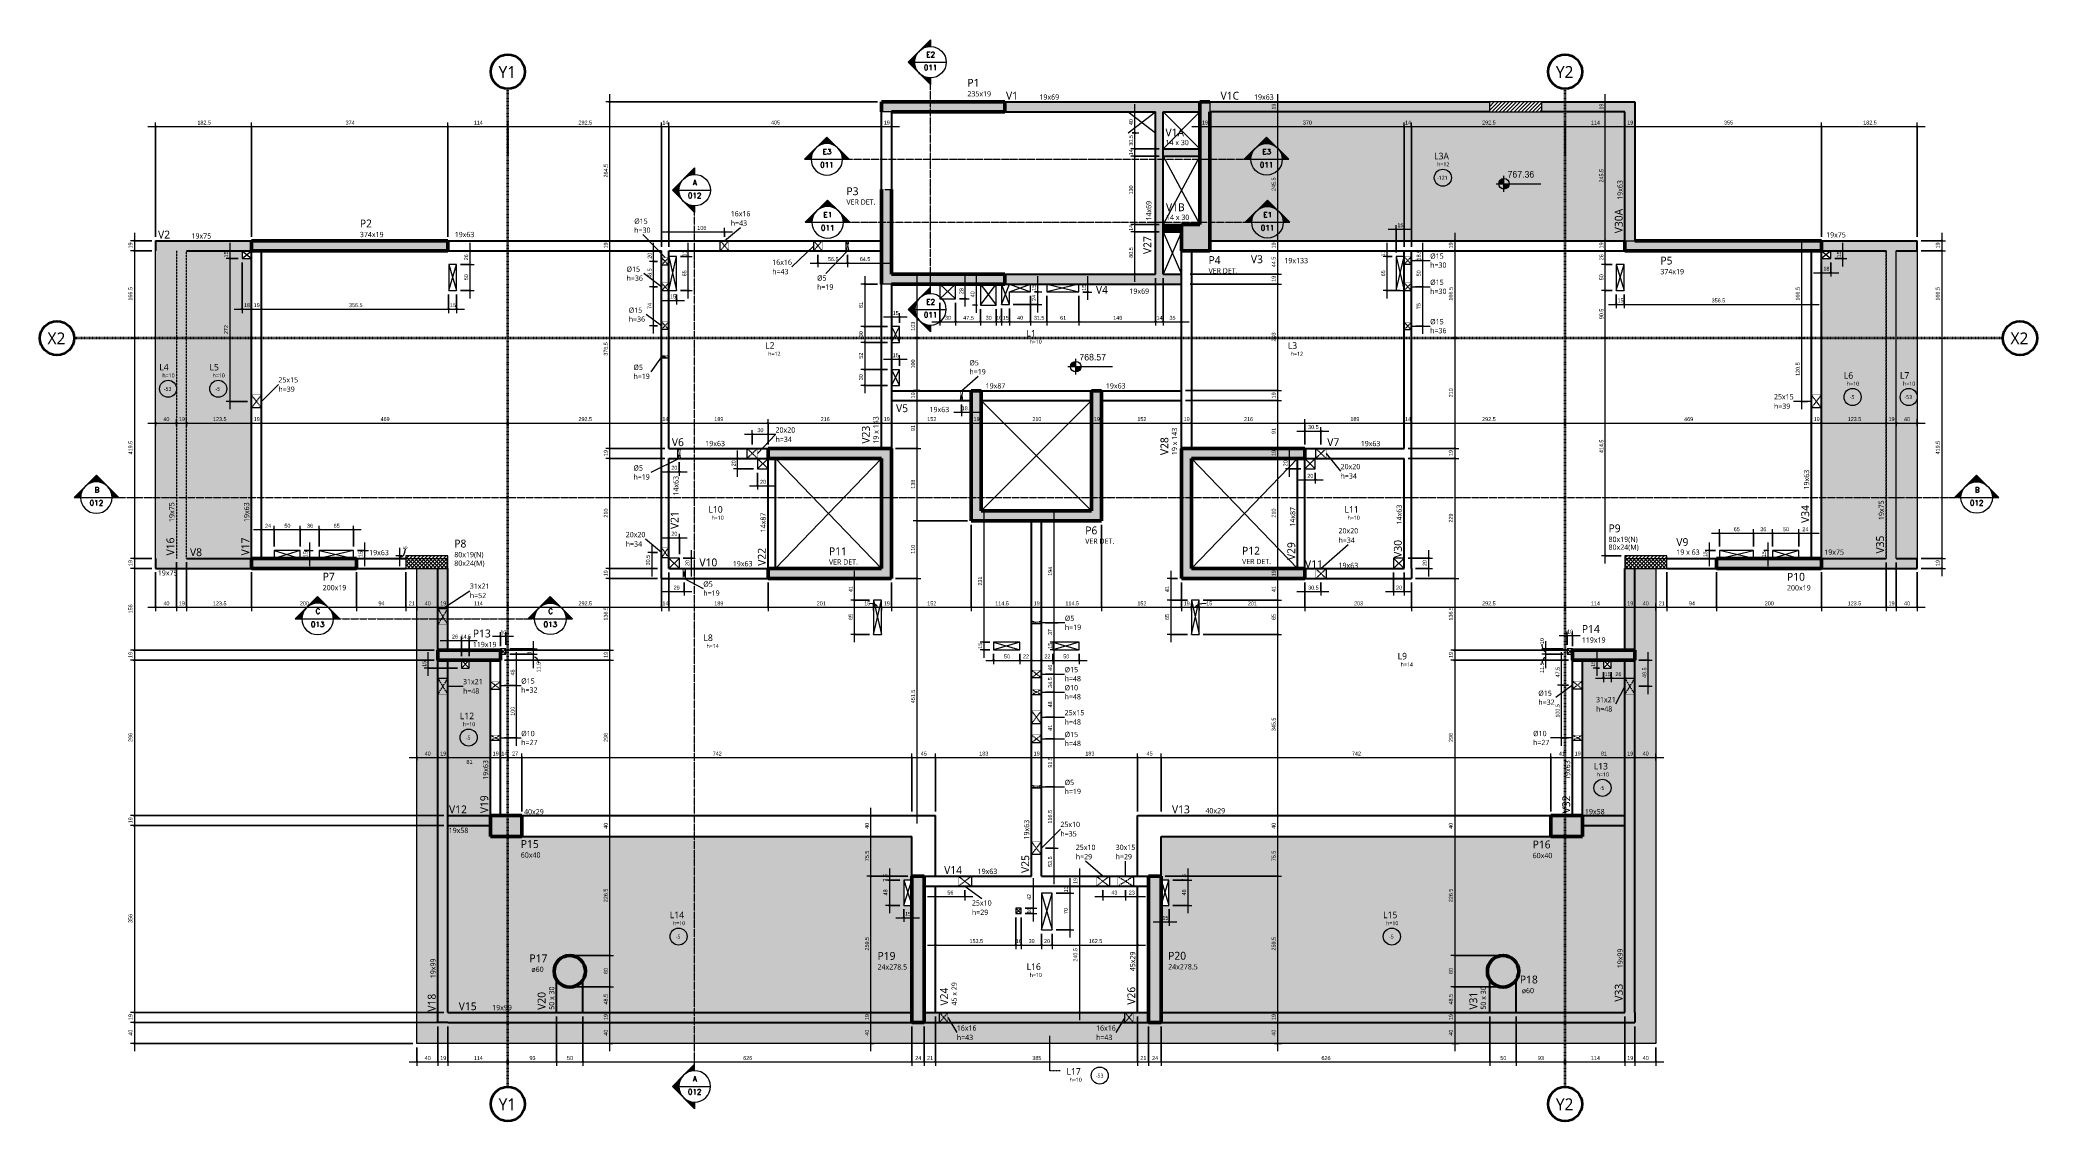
# Model space of a CAD drawing. Header units: centimetres. Extents: x -1897 to 22038, y -1268 to 84208.
# Drawn here: x -1897 to 1905, y -1268 to 792 of the extents above.
import ezdxf

# ---------------------------------------------------------------- set-up
doc = ezdxf.new("R2010")
doc.units = ezdxf.units.CM
for name, pattern in [('Centro de 6 mm', [1.32, 0.6, -0.24, 0.24, -0.24]), ('Dash dot', [1.5875, 0.635, -0.47625, 0, -0.47625]), ('Hidden', [0.714375, 0.47625, -0.238125]), ('Traço', [0.635, 0.3175, -0.3175])]:
    doc.linetypes.add(name, pattern=pattern)
for name, color, linetype, lineweight in [('A-ANNO-DIMS', 7, 'Continuous', 9), ('A-ANNO-DIMS-50', 7, 'Continuous', 9), ('A-DETL', 7, 'Hidden', 18), ('A-DETL-GENF', 7, 'Continuous', 18), ('A-FLOR', 7, 'Continuous', 18), ('A-FLOR-IDEN', 7, 'Continuous', 9), ('A-GENM', 7, 'Continuous', 18), ('A-GENM-HDLN', 7, 'Traço', 18), ('A-GENM-IDEN', 7, 'Continuous', 9), ('G-ANNO-DIMS', 7, 'Continuous', 9), ('G-ANNO-SYMB', 7, 'Continuous', 9), ('S-BEAM', 7, 'Continuous', 18), ('S-BEAM-IDEN', 7, 'Continuous', 9), ('S-COLS', 7, 'Continuous', 18), ('S-COLS-HDLN', 7, 'Traço', 18), ('S-COLS-IDEN', 7, 'Continuous', 9), ('S-GRID', 7, 'Continuous', 9), ('S-GRID-IDEN', 7, 'Continuous', 9)]:
    doc.layers.add(name, color=color, linetype=linetype, lineweight=lineweight)
doc.styles.add('Arial_1', font='arial.ttf', dxfattribs={"width": 0.9, "height": 7.5})
doc.styles.add('Arial_2', font='arial.ttf', dxfattribs={"width": 0.95, "height": 12.5})
doc.styles.add('Gadugi', font='gadugi.ttf', dxfattribs={"height": 15})
doc.styles.add('Gadugi_1', font='gadugi.ttf', dxfattribs={"height": 10})
doc.styles.add('Gadugi_2', font='gadugi.ttf', dxfattribs={"height": 0.2})
doc.styles.add('Gadugi_3', font='gadugi.ttf', dxfattribs={"height": 7.5})
doc.styles.add('Gadugi_4', font='gadugi.ttf', dxfattribs={"height": 12.5})
doc.styles.add('Gadugi_5', font='gadugi.ttf', dxfattribs={"height": 22.5})
doc.styles.add('RomanD', font='romand__.ttf', dxfattribs={"height": 10})
doc.dimstyles.new('PED_R80_1_5mm_ACIMA_As_ESQ__R00', dxfattribs={"dimscale": 30.48, "dimtxt": 7.651945, "dimasz": 0.328084, "dimexe": 0.246063, "dimexo": 0.246063, "dimgap": 0.049213, "dimtad": 1, "dimdec": 1, "dimrnd": 0.5, "dimdsep": 46, "dimtxsty": 'Arial_1', "dimblk1": 'DOTSMALL', "dimblk2": 'DOTSMALL', "dimsah": 1, "dimcen": 0.09, "dimdle": 0.492126, "dimazin": 0, "dimtfac": 1, "dimtdec": 4, "dimtix": 1, "dimtmove": 0, "dimatfit": 3, "dimfxl": 1, "dimtvp": 1, "dimtolj": 1, "dimtzin": 0, "dimarcsym": 2})
doc.dimstyles.new('PED_R80_1_5mm_ACIMA_As_ESQ__R00_1', dxfattribs={"dimscale": 30.48, "dimtxt": 7.651945, "dimasz": 0.328084, "dimexe": 0.246063, "dimexo": 0.246063, "dimgap": 0.049213, "dimtad": 1, "dimdec": 1, "dimrnd": 0.5, "dimdsep": 46, "dimtxsty": 'Arial_1', "dimblk1": 'DOTSMALL', "dimblk2": 'DOTSMALL', "dimsah": 1, "dimcen": 0.09, "dimdle": 0.492126, "dimazin": 0, "dimtfac": 1, "dimtdec": 4, "dimtix": 1, "dimtmove": 2, "dimatfit": 3, "dimfxl": 1, "dimtvp": 1, "dimtolj": 1, "dimtzin": 0, "dimarcsym": 2})
doc.dimstyles.new('PED_R80_1_5mm_ACIMA_As_ESQ__R00_2', dxfattribs={"dimscale": 30.48, "dimtxt": 7.651945, "dimasz": 0.328084, "dimexe": 0.246063, "dimexo": 0.246063, "dimgap": 0.049213, "dimtad": 1, "dimdec": 1, "dimrnd": 0.5, "dimdsep": 46, "dimtxsty": 'Arial_1', "dimblk1": 'DOTSMALL', "dimblk2": 'DOTSMALL', "dimsah": 1, "dimcen": 0.09, "dimdle": 0.492126, "dimazin": 0, "dimtfac": 1, "dimtdec": 4, "dimtix": 1, "dimtmove": 1, "dimatfit": 3, "dimfxl": 1, "dimtvp": 1, "dimtolj": 1, "dimtzin": 0, "dimarcsym": 2})
doc.dimstyles.new('PED_R80_1_5mm_ACIMA_As_ESQ__R00_3', dxfattribs={"dimscale": 30.48, "dimtxt": 7.651945, "dimasz": 0.328084, "dimexe": 0.246063, "dimexo": 0.246063, "dimgap": 0.049213, "dimtad": 1, "dimdec": 1, "dimrnd": 0.5, "dimdsep": 46, "dimtxsty": 'Arial_1', "dimblk1": 'DOTSMALL', "dimblk2": 'DOTSMALL', "dimsah": 1, "dimcen": 0.09, "dimdle": 0.492126, "dimazin": 0, "dimtfac": 1, "dimtdec": 4, "dimtix": 1, "dimtmove": 0, "dimatfit": 3, "dimfxl": 1, "dimtvp": 1, "dimtolj": 1, "dimtzin": 0, "dimarcsym": 2})
pattern_1 = [(45, (0, 0), (-3.535534, 3.535534), []), (135, (0, 0), (-3.535534, -3.535534), [])]
pattern_2 = [(45, (0, 0), (-3.535534, 3.535534), [])]

msp = doc.modelspace()

# ---------------------------------------------------------------- texts
at = {"layer": 'A-FLOR-IDEN', "attachment_point": 1}
for s, insert, char_height, width, style in [('L3A', (757.09, 576.9), 12.5, 35.2742, 'Gadugi_4'), ('-121', (762.77, 533.05), 7.5, 25.654, 'Gadugi_3'), ('h=12', (762.98, 558.62), 7.5, 29.6624, 'Gadugi_3'), ('L1', (-19.02, 239.34), 12.5, 21.6456, 'Gadugi_4'), ('L2', (-516.52, 216.09), 12.5, 21.6456, 'Gadugi_4'), ('h=12', (-510.63, 197.8), 7.5, 29.6624, 'Gadugi_3'), ('h=10', (-13.13, 221.05), 7.5, 29.6624, 'Gadugi_3'), ('L3', (478.48, 216.09), 12.5, 21.6456, 'Gadugi_4'), ('h=12', (484.37, 197.8), 7.5, 29.6624, 'Gadugi_3'), ('L4', (-1670.06, 174.75), 12.5, 21.6456, 'Gadugi_4'), ('h=10', (-1664.16, 156.46), 7.5, 29.6624, 'Gadugi_3'), ('L5', (-1574.48, 174.75), 12.5, 21.6456, 'Gadugi_4'), ('h=10', (-1568.58, 156.46), 7.5, 29.6624, 'Gadugi_3'), ('L6', (1537.23, 159.09), 12.5, 21.6456, 'Gadugi_4'), ('L7', (1644.01, 159.09), 12.5, 21.6456, 'Gadugi_4'), ('-53', (-1661.58, 130.89), 7.5, 18.8397, 'Gadugi_3'), ('-5', (-1563.17, 130.89), 7.5, 12.0253, 'Gadugi_3'), ('h=10', (1543.12, 140.8), 7.5, 29.6624, 'Gadugi_3'), ('-5', (1548.54, 115.24), 7.5, 12.0253, 'Gadugi_3'), ('h=10', (1649.91, 140.8), 7.5, 29.6624, 'Gadugi_3'), ('-53', (1652.5, 115.24), 7.5, 18.8397, 'Gadugi_3'), ('L10', (-624.52, -96.16), 12.5, 33.27, 'Gadugi_4'), ('h=10', (-618.63, -114.45), 7.5, 29.6624, 'Gadugi_3'), ('L11', (586.48, -96.16), 12.5, 33.27, 'Gadugi_4'), ('h=10', (592.37, -114.45), 7.5, 29.6624, 'Gadugi_3'), ('L8', (-633.98, -340.69), 12.5, 21.6456, 'Gadugi_4'), ('h=14', (-628.08, -358.97), 7.5, 29.6624, 'Gadugi_3'), ('L9', (687.59, -375.72), 12.5, 21.6456, 'Gadugi_4'), ('h=14', (693.48, -394.01), 7.5, 29.6624, 'Gadugi_3'), ('L12', (-1097.77, -489.65), 12.5, 33.27, 'Gadugi_4'), ('h=10', (-1091.87, -507.93), 7.5, 29.6624, 'Gadugi_3'), ('-5', (-1086.46, -533.5), 7.5, 12.0253, 'Gadugi_3'), ('L13', (1060.98, -585.34), 12.5, 33.27, 'Gadugi_4'), ('h=10', (1066.87, -603.62), 7.5, 29.6624, 'Gadugi_3'), ('-5', (1072.29, -629.19), 7.5, 12.0253, 'Gadugi_3'), ('L14', (-698.02, -868.66), 12.5, 33.27, 'Gadugi_4'), ('L15', (659.98, -868.66), 12.5, 33.27, 'Gadugi_4'), ('h=10', (-692.13, -886.95), 7.5, 29.6624, 'Gadugi_3'), ('-5', (-686.71, -912.51), 7.5, 12.0253, 'Gadugi_3'), ('h=10', (665.87, -886.95), 7.5, 29.6624, 'Gadugi_3'), ('-5', (671.29, -912.51), 7.5, 12.0253, 'Gadugi_3'), ('L16', (-18.74, -967.18), 12.5, 33.27, 'Gadugi_4'), ('h=10', (-12.85, -985.47), 7.5, 29.6624, 'Gadugi_3'), ('L17', (57.19, -1166.83), 12.5, 33.27, 'Gadugi_4'), ('-53', (113.02, -1177.31), 7.5, 18.8397, 'Gadugi_3'), ('h=10', (63.09, -1185.11), 7.5, 29.6624, 'Gadugi_3')]:
    msp.add_mtext(s, dxfattribs=dict(at, insert=insert, char_height=char_height, width=width, style=style))
at = {"layer": 'A-GENM-IDEN', "char_height": 10, "attachment_point": 1, "style": 'Gadugi_1'}
for s, insert, width in [('16x16', (-582.01, 465.86), 44.8945), ('Ø15', (-765.82, 451.64), 31.2658), ('h=30', (-765.82, 434.56), 39.6835), ('h=43', (-582.01, 448.01), 39.6835), ('Ø15', (749.67, 385.06), 31.2658), ('Ø15', (-780.37, 360.14), 31.2658), ('h=36', (-780.37, 343.06), 39.6835), ('h=43', (-503, 355.6), 39.6835), ('16x16', (-503, 373.46), 44.8945), ('Ø5', (-417.62, 343.38), 22.0464), ('h=30', (749.67, 367.98), 39.6835), ('h=19', (-417.62, 326.31), 39.6835), ('Ø15', (749.67, 335.15), 31.2658), ('h=30', (749.67, 318.08), 39.6835), ('Ø15', (-776.19, 282.06), 31.2658), ('h=36', (-776.19, 264.98), 39.6835), ('Ø15', (749.67, 260.29), 31.2658), ('h=36', (749.67, 243.21), 39.6835), ('Ø5', (-767.23, 173.29), 22.0464), ('h=19', (-767.23, 156.21), 39.6835), ('Ø5', (-127.67, 181.85), 22.0464), ('h=19', (-127.67, 164.77), 39.6835), ('25x15', (-1443.24, 149.42), 44.8945), ('h=39', (-1443.24, 131.57), 39.6835), ('25x15', (1404.19, 117.09), 44.8945), ('h=39', (1404.19, 99.23), 39.6835), ('20x20', (-496.79, 53.86), 44.8945), ('h=34', (-496.79, 36.01), 39.6835), ('Ø5', (-767.23, -18.47), 22.0464), ('h=19', (-767.23, -35.54), 39.6835), ('20x20', (579.06, -15.85), 44.8945), ('h=34', (579.06, -33.71), 39.6835), ('20x20', (-781.95, -145.41), 44.8945), ('20x20', (575.11, -138.16), 44.8945), ('h=34', (-781.95, -163.27), 39.6835), ('h=34', (575.11, -156.02), 39.6835), ('31x21', (-1078.79, -243.6), 44.8945), ('h=52', (-1078.79, -261.46), 39.6835), ('Ø5', (-634.29, -239.74), 22.0464), ('h=19', (-634.29, -256.81), 39.6835), ('Ø5', (54.06, -304.77), 22.0464), ('h=19', (54.06, -321.85), 39.6835), ('Ø15', (53.67, -402.66), 31.2658), ('31x21', (-1091.78, -425.55), 44.8945), ('h=48', (-1091.78, -443.4), 39.6835), ('Ø15', (-980.98, -424.35), 31.2658), ('h=32', (-980.98, -441.42), 39.6835), ('Ø10', (53.67, -437.19), 31.2658), ('h=48', (53.67, -419.74), 39.6835), ('h=48', (53.67, -454.26), 39.6835), ('Ø15', (955.59, -447.62), 31.2658), ('25x15', (53.67, -484.57), 44.8945), ('h=32', (955.59, -464.7), 39.6835), ('31x21', (1065.37, -459.77), 44.8945), ('h=48', (1065.37, -477.63), 39.6835), ('Ø10', (-980.98, -524.35), 31.2658), ('Ø15', (53.67, -526.19), 31.2658), ('h=48', (53.67, -502.43), 39.6835), ('Ø10', (945.64, -524.35), 31.2658), ('h=27', (-980.98, -541.42), 39.6835), ('h=48', (53.67, -543.27), 39.6835), ('h=27', (945.64, -541.42), 39.6835), ('Ø5', (53.67, -617.58), 22.0464), ('h=19', (53.67, -634.66), 39.6835), ('25x10', (45.55, -697.56), 44.8945), ('h=35', (45.55, -715.41), 39.6835), ('25x10', (74.95, -741.14), 44.8945), ('h=29', (74.95, -759), 39.6835), ('30x15', (150.82, -741.14), 44.8945), ('h=29', (150.82, -759), 39.6835), ('25x10', (-122.85, -847.12), 44.8945), ('h=29', (-122.85, -864.98), 39.6835), ('h=43', (-151.6, -1103.27), 39.6835), ('16x16', (-151.6, -1085.42), 44.8945), ('h=43', (113.49, -1103.27), 39.6835), ('16x16', (113.49, -1085.42), 44.8945)]:
    msp.add_mtext(s, dxfattribs=dict(at, insert=insert, width=width))
at = {"layer": 'G-ANNO-DIMS', "char_height": 12.5, "width": 59.8377, "attachment_point": 1, "line_spacing_factor": 0.941778, "style": 'Arial_2'}
for s, insert in [('767.36', (896.96, 542.14)), ('768.57', (81.8, 193.84))]:
    msp.add_mtext(s, dxfattribs=dict(at, insert=insert))
at = {"layer": 'G-ANNO-SYMB', "char_height": 10, "attachment_point": 1, "style": 'RomanD'}
for s, insert, width in [('E2', (-209.74, 769.11), 22.0464), ('011', (-214.52, 744.16), 33.6709), ('E3', (-407.09, 584.09), 22.0464), ('E3', (430.03, 584.09), 22.0464), ('011', (-411.87, 559.14), 33.6709), ('011', (425.26, 559.14), 33.6709), ('012', (-663.54, 500.36), 33.6709), ('A', (-654.29, 525.3), 11.2236), ('E1', (-405.64, 464.09), 22.0464), ('E1', (431.87, 464.09), 22.0464), ('011', (-410.42, 439.14), 33.6709), ('011', (427.09, 439.14), 33.6709), ('011', (-214.52, 273.17), 33.6709), ('E2', (-209.74, 298.11), 22.0464), ('B', (-1793.37, -60.18), 11.2236), ('B', (1786.55, -60.18), 11.2236), ('012', (-1802.62, -85.13), 33.6709), ('012', (1777.3, -85.13), 33.6709), ('C', (-1372.51, -291.38), 12.0253), ('C', (-929.48, -291.38), 12.0253), ('013', (-1381.43, -316.33), 33.6709), ('013', (-938.4, -316.33), 33.6709), ('012', (-663.54, -1207.01), 33.6709), ('A', (-654.29, -1182.07), 11.2236)]:
    msp.add_mtext(s, dxfattribs=dict(at, insert=insert, width=width))
at = {"layer": 'S-BEAM-IDEN', "attachment_point": 1}
for s, insert, char_height, width, style in [('V1', (-57.96, 693.1), 15, 30.0633, 'Gadugi'), ('19x69', (5.74, 688.07), 10, 44.8945, 'Gadugi_1'), ('V1C', (350.56, 693.1), 15, 46.097, 'Gadugi'), ('19x63', (414.27, 688.07), 10, 44.8945, 'Gadugi_1'), ('V1A', (245.65, 623.07), 15, 46.4979, 'Gadugi'), ('14 x 30', (245.7, 601.44), 10, 54.5147, 'Gadugi_1'), ('V1B', (246.65, 480.68), 15, 44.8945, 'Gadugi'), ('14 x 30', (246.7, 459.04), 10, 54.5147, 'Gadugi_1'), ('V2', (-1672.44, 428.6), 15, 30.0633, 'Gadugi'), ('19x75', (-1608.73, 423.57), 10, 44.8945, 'Gadugi_1'), ('19x63', (-1107.61, 426.23), 10, 44.8945, 'Gadugi_1'), ('19x75', (1503.52, 425.63), 10, 44.8945, 'Gadugi_1'), ('V3', (408.31, 381.6), 15, 30.0633, 'Gadugi'), ('19x133', (472.02, 376.57), 10, 54.1139, 'Gadugi_1'), ('V4', (113.3, 323.25), 15, 30.0633, 'Gadugi'), ('19x69', (177.01, 318.22), 10, 44.8945, 'Gadugi_1'), ('19x87', (-96.75, 137.94), 10, 44.8945, 'Gadugi_1'), ('19x63', (132.25, 137.94), 10, 44.8945, 'Gadugi_1'), ('V5', (-267.28, 97.89), 15, 30.0633, 'Gadugi'), ('19x63', (-203.58, 92.86), 10, 44.8945, 'Gadugi_1'), ('V6', (-694.14, 33.1), 15, 30.0633, 'Gadugi'), ('19x63', (-630.44, 28.07), 10, 44.8945, 'Gadugi_1'), ('V7', (553.72, 33.1), 15, 30.0633, 'Gadugi'), ('19x63', (617.42, 28.07), 10, 44.8945, 'Gadugi_1'), ('V8', (-1611.55, -176.48), 15, 30.0633, 'Gadugi'), ('19x63', (-1270.5, -179.62), 10, 44.8945, 'Gadugi_1'), ('V9', (1218.28, -157.22), 15, 30.0633, 'Gadugi'), ('19 x 63', (1218.33, -178.85), 10, 54.5147, 'Gadugi_1'), ('19x75', (1499.97, -178.85), 10, 44.8945, 'Gadugi_1'), ('19x75', (-1672.75, -218.32), 10, 44.8945, 'Gadugi_1'), ('V10', (-641.74, -195.9), 15, 44.0928, 'Gadugi'), ('19x63', (-578.04, -200.93), 10, 44.8945, 'Gadugi_1'), ('V11', (511.41, -199.15), 15, 44.0928, 'Gadugi'), ('19x63', (575.11, -204.18), 10, 44.8945, 'Gadugi_1'), ('V12', (-1118.44, -666.48), 15, 44.0928, 'Gadugi'), ('40x29', (-975.58, -673.46), 10, 44.8945, 'Gadugi_1'), ('V13', (258.06, -666.4), 15, 44.0928, 'Gadugi'), ('40x29', (321.77, -671.43), 10, 44.8945, 'Gadugi_1'), ('19x58', (1044.31, -673.09), 10, 44.8945, 'Gadugi_1'), ('19x58', (-1119.14, -708.93), 10, 44.8945, 'Gadugi_1'), ('V14', (-175.73, -781.9), 15, 44.0928, 'Gadugi'), ('19x63', (-112.02, -786.93), 10, 44.8945, 'Gadugi_1'), ('V15', (-1099.94, -1041.4), 15, 44.0928, 'Gadugi'), ('19x99', (-1036.23, -1046.43), 10, 44.8945, 'Gadugi_1')]:
    msp.add_mtext(s, dxfattribs=dict(at, insert=insert, char_height=char_height, width=width, style=style))
at = {"layer": 'S-BEAM-IDEN', "attachment_point": 1, "rotation": 90}
for s, insert, char_height, width, style in [('19x63', (1106.18, 487.3), 10, 44.8945, 'Gadugi_1'), ('14x69', (208.82, 447.74), 10, 44.8945, 'Gadugi_1'), ('V30A', (1101.15, 423.6), 15, 60.5274, 'Gadugi'), ('V27', (203.79, 384.04), 15, 44.0928, 'Gadugi'), ('V23', (-332.25, 22.83), 15, 44.0928, 'Gadugi'), ('19 x 143', (-310.62, 22.88), 10, 63.7342, 'Gadugi_1'), ('19 x 143', (257.83, 1.07), 10, 63.7342, 'Gadugi_1'), ('V28', (236.2, 1.02), 15, 44.0928, 'Gadugi'), ('19x63', (1461.18, -64.53), 10, 44.8945, 'Gadugi_1'), ('14x63', (-691.45, -76.12), 10, 44.8945, 'Gadugi_1'), ('19x75', (-1651.32, -126.43), 10, 44.8945, 'Gadugi_1'), ('19x63', (-1508.82, -126.43), 10, 44.8945, 'Gadugi_1'), ('V21', (-696.48, -139.82), 15, 44.0928, 'Gadugi'), ('14x87', (-525.32, -146.1), 10, 44.8945, 'Gadugi_1'), ('14x87', (482.68, -135.24), 10, 44.8945, 'Gadugi_1'), ('14x63', (685.68, -130.98), 10, 44.8945, 'Gadugi_1'), ('V34', (1456.15, -128.24), 15, 44.0928, 'Gadugi'), ('19x75', (1603.68, -122.76), 10, 44.8945, 'Gadugi_1'), ('V16', (-1656.35, -190.13), 15, 44.0928, 'Gadugi'), ('V17', (-1513.85, -190.13), 15, 44.0928, 'Gadugi'), ('V22', (-530.35, -209.8), 15, 44.0928, 'Gadugi'), ('V29', (477.65, -198.94), 15, 44.0928, 'Gadugi'), ('V30', (680.65, -194.69), 15, 44.0928, 'Gadugi'), ('V35', (1598.65, -186.46), 15, 44.0928, 'Gadugi'), ('19x63', (-1053.82, -617.47), 10, 44.8945, 'Gadugi_1'), ('19x63', (1006.18, -617.83), 10, 44.8945, 'Gadugi_1'), ('V19', (-1058.85, -681.17), 15, 44.0928, 'Gadugi'), ('V32', (1001.15, -681.53), 15, 44.0928, 'Gadugi'), ('19x63', (-23.82, -731.27), 10, 44.8945, 'Gadugi_1'), ('V25', (-28.85, -794.97), 15, 44.0928, 'Gadugi'), ('45x29', (178.18, -982.18), 10, 44.8945, 'Gadugi_1'), ('19x99', (1106.18, -976.48), 10, 44.8945, 'Gadugi_1'), ('19x99', (-1153.82, -995.48), 10, 44.8945, 'Gadugi_1'), ('V18', (-1158.85, -1059.19), 15, 44.0928, 'Gadugi'), ('V20', (-949.68, -1055.71), 15, 44.0928, 'Gadugi'), ('50 x 30', (-928.05, -1055.66), 10, 54.5147, 'Gadugi_1'), ('V24', (-183.28, -1047.61), 15, 44.0928, 'Gadugi'), ('45 x 29', (-161.64, -1047.56), 10, 54.5147, 'Gadugi_1'), ('V26', (173.15, -1045.88), 15, 44.0928, 'Gadugi'), ('V31', (824.21, -1055.32), 15, 44.0928, 'Gadugi'), ('50 x 30', (845.85, -1055.27), 10, 54.5147, 'Gadugi_1'), ('V33', (1101.15, -1040.19), 15, 44.0928, 'Gadugi')]:
    msp.add_mtext(s, dxfattribs=dict(at, insert=insert, char_height=char_height, width=width, style=style))
at = {"layer": 'S-COLS-IDEN', "attachment_point": 1}
for s, insert, char_height, width, style in [('235x19', (-131.52, 694.28), 10, 54.1139, 'Gadugi_1'), ('P1', (-131.52, 717.77), 15, 28.4599, 'Gadugi'), ('P3', (-361.77, 511.24), 15, 28.4599, 'Gadugi'), ('374x19', (-1288.16, 426.23), 10, 54.1139, 'Gadugi_1'), ('P2', (-1288.16, 449.72), 15, 28.4599, 'Gadugi'), ('P4', (327.65, 380.07), 15, 28.4599, 'Gadugi'), ('374x19', (1187.93, 355.6), 10, 54.1139, 'Gadugi_1'), ('P5', (1187.93, 379.09), 15, 28.4599, 'Gadugi'), ('P6', (92.9, -134.99), 15, 28.4599, 'Gadugi'), ('P9', (1089.2, -130.94), 15, 28.4599, 'Gadugi'), ('80x19(N)', (-1108.37, -183.52), 10, 68.1434, 'Gadugi_1'), ('P8', (-1108.37, -160.03), 15, 28.4599, 'Gadugi'), ('P11', (-395.07, -174.64), 15, 42.4894, 'Gadugi'), ('P12', (391.5, -173.7), 15, 42.4894, 'Gadugi'), ('80x19(N)', (1089.2, -154.43), 10, 68.1434, 'Gadugi_1'), ('80x24(M)', (1089.2, -169.4), 10, 70.9493, 'Gadugi_1'), ('P7', (-1358.99, -222.97), 15, 28.4599, 'Gadugi'), ('80x24(M)', (-1108.37, -199.89), 10, 70.9493, 'Gadugi_1'), ('P10', (1429.01, -223.35), 15, 42.4894, 'Gadugi'), ('200x19', (-1358.99, -246.46), 10, 54.1139, 'Gadugi_1'), ('200x19', (1429.01, -246.84), 10, 54.1139, 'Gadugi_1'), ('P13', (-1073.05, -331.29), 15, 42.4894, 'Gadugi'), ('P14', (1038.45, -322.72), 15, 42.4894, 'Gadugi'), ('119x19', (-1073.05, -354.78), 10, 54.1139, 'Gadugi_1'), ('119x19', (1038.45, -346.21), 10, 54.1139, 'Gadugi_1'), ('60x40', (-981.7, -755.86), 10, 44.8945, 'Gadugi_1'), ('P15', (-981.7, -732.37), 15, 42.4894, 'Gadugi'), ('60x40', (944.78, -756.74), 10, 44.8945, 'Gadugi_1'), ('P16', (944.78, -733.25), 15, 42.4894, 'Gadugi'), ('P17', (-965.32, -950.07), 15, 42.4894, 'Gadugi'), ('P19', (-302.59, -945.49), 15, 42.4894, 'Gadugi'), ('P20', (250.78, -945.26), 15, 42.4894, 'Gadugi'), ('ø60', (-961.56, -973.56), 10, 28.4599, 'Gadugi_1'), ('24x278.5', (-302.59, -968.98), 10, 66.9409, 'Gadugi_1'), ('24x278.5', (250.78, -968.75), 10, 66.9409, 'Gadugi_1'), ('P18', (920.39, -990.49), 15, 42.4894, 'Gadugi'), ('ø60', (924.14, -1013.98), 10, 28.4599, 'Gadugi_1')]:
    msp.add_mtext(s, dxfattribs=dict(at, insert=insert, char_height=char_height, width=width, style=style))
at = {"layer": 'S-GRID-IDEN', "color": 6, "true_color": 0xff00ff, "char_height": 22.5, "width": 42.0886, "attachment_point": 1, "style": 'Gadugi_5'}
for insert in [(-1024.03, 742.14), (-1024.03, -1224.36)]:
    msp.add_mtext('Y1', dxfattribs=dict(at, insert=insert))
at = {"layer": 'S-GRID-IDEN', "color": 40, "true_color": 0xffc000, "char_height": 22.5, "width": 42.0886, "attachment_point": 1, "style": 'Gadugi_5'}
for insert in [(988.97, 742.14), (988.97, -1224.36)]:
    msp.add_mtext('Y2', dxfattribs=dict(at, insert=insert))
at = {"layer": 'S-GRID-IDEN', "color": 114, "true_color": 0x00b050, "char_height": 22.5, "width": 43.692, "attachment_point": 1, "style": 'Gadugi_5'}
for insert in [(-1882.85, 234.66), (1854.55, 234.66)]:
    msp.add_mtext('X2', dxfattribs=dict(at, insert=insert))

# ---------------------------------------------------------------- blocks, each defined once
blk = doc.blocks.new('PED_FURO_RETANGULAR_R04_2020 _INSTÂNCIA_ - FURO RET-3739415-PL K 100 - FORMA DO 6º PAVIMENTO')
at = {"layer": 'A-GENM-HDLN'}
for p, q in [((-8, 9.5), (8, -9.5)), ((-8, -9.5), (8, 9.5)), ((-8, -9.5), (-8, 9.5)), ((8, 9.5), (8, -9.5))]:
    blk.add_line(p, q, dxfattribs=at)
blk = doc.blocks.new('PED_FURO_RETANGULAR_R04_2020 _INSTÂNCIA_ - FURO RET-3739772-PL K 100 - FORMA DO 6º PAVIMENTO')
at = {"layer": 'A-GENM-HDLN'}
for p, q in [((-15.5, 9.5), (15.5, -9.5)), ((-15.5, -9.5), (15.5, 9.5)), ((-15.5, -9.5), (-15.5, 9.5)), ((15.5, 9.5), (15.5, -9.5))]:
    blk.add_line(p, q, dxfattribs=at)
blk = doc.blocks.new('PED_FURO_RETANGULAR_R04_2020 _INSTÂNCIA_ - FURO RET-3740355-PL K 100 - FORMA DO 6º PAVIMENTO')
at = {"layer": 'A-GENM-HDLN'}
for p, q in [((-15.5, 9.5), (15.5, -9.5)), ((-15.5, -9.5), (15.5, 9.5)), ((-15.5, -9.5), (-15.5, 9.5)), ((15.5, 9.5), (15.5, -9.5))]:
    blk.add_line(p, q, dxfattribs=at)
blk = doc.blocks.new('PED_FURO_RETANGULAR_R04_2020 _INSTÂNCIA_ - FURO RET-3654214-PL K 100 - FORMA DO 6º PAVIMENTO')
at = {"layer": 'A-GENM-HDLN'}
for p, q in [((-12.5, 9.5), (12.5, -9.5)), ((-12.5, -9.5), (12.5, 9.5)), ((-12.5, -9.5), (-12.5, 9.5)), ((12.5, 9.5), (12.5, -9.5))]:
    blk.add_line(p, q, dxfattribs=at)
blk = doc.blocks.new('PED_FURO_RETANGULAR_R04_2020 _INSTÂNCIA_ - FURO RET-3741280-PL K 100 - FORMA DO 6º PAVIMENTO')
at = {"layer": 'A-GENM-HDLN'}
for p, q in [((-15, 9.5), (15, -9.5)), ((-15, -9.5), (15, 9.5)), ((-15, -9.5), (-15, 9.5)), ((15, 9.5), (15, -9.5))]:
    blk.add_line(p, q, dxfattribs=at)
blk = doc.blocks.new('PED_FURO_RETANGULAR_R04_2020 _INSTÂNCIA_ - FURO RET-3741729-PL K 100 - FORMA DO 6º PAVIMENTO')
at = {"layer": 'A-GENM-HDLN'}
for p, q in [((-12.5, 9.5), (12.5, -9.5)), ((-12.5, -9.5), (12.5, 9.5)), ((-12.5, -9.5), (-12.5, 9.5)), ((12.5, 9.5), (12.5, -9.5))]:
    blk.add_line(p, q, dxfattribs=at)
blk = doc.blocks.new('PED_FURO_RETANGULAR_R04_2020 _INSTÂNCIA_ - FURO RET-3742059-PL K 100 - FORMA DO 6º PAVIMENTO')
at = {"layer": 'A-GENM-HDLN'}
for p, q in [((-12.5, 9.5), (12.5, -9.5)), ((-12.5, -9.5), (12.5, 9.5)), ((-12.5, -9.5), (-12.5, 9.5)), ((12.5, 9.5), (12.5, -9.5))]:
    blk.add_line(p, q, dxfattribs=at)
blk = doc.blocks.new('PED_FURO_CIRCULAR_R04_2020 _INSTÂNCIA_ - FURO CIRC-3742523-PL K 100 - FORMA DO 6º PAVIMENTO')
at = {"layer": 'A-GENM-HDLN'}
for p, q in [((2.5, -9.5), (-2.5, 9.5)), ((-2.5, -9.5), (2.5, 9.5)), ((-2.5, -9.5), (-2.5, 9.5)), ((2.5, 9.5), (2.5, -9.5))]:
    blk.add_line(p, q, dxfattribs=at)
blk = doc.blocks.new('PED_FURO_CIRCULAR_R04_2020 _INSTÂNCIA_ - FURO CIRC-3742768-PL K 100 - FORMA DO 6º PAVIMENTO')
at = {"layer": 'A-GENM-HDLN'}
for p, q in [((7.5, -9.5), (-7.5, 9.5)), ((-7.5, -9.5), (7.5, 9.5)), ((-7.5, -9.5), (-7.5, 9.5)), ((7.5, 9.5), (7.5, -9.5))]:
    blk.add_line(p, q, dxfattribs=at)
blk = doc.blocks.new('PED_FURO_CIRCULAR_R04_2020 _INSTÂNCIA_ - FURO CIRC-3742895-PL K 100 - FORMA DO 6º PAVIMENTO')
at = {"layer": 'A-GENM-HDLN'}
for p, q in [((5, -9.5), (-5, 9.5)), ((-5, -9.5), (5, 9.5)), ((-5, -9.5), (-5, 9.5)), ((5, 9.5), (5, -9.5))]:
    blk.add_line(p, q, dxfattribs=at)
blk = doc.blocks.new('PED_FURO_CIRCULAR_R04_2020 _INSTÂNCIA_ - FURO CIRC-3743613-PL K 100 - FORMA DO 6º PAVIMENTO')
at = {"layer": 'A-GENM-HDLN'}
for p, q in [((5, -9.5), (-5, 9.5)), ((-5, -9.5), (5, 9.5)), ((-5, -9.5), (-5, 9.5)), ((5, 9.5), (5, -9.5))]:
    blk.add_line(p, q, dxfattribs=at)
blk = doc.blocks.new('PED_FURO_CIRCULAR_R04_2020 _INSTÂNCIA_ - FURO CIRC-3743808-PL K 100 - FORMA DO 6º PAVIMENTO')
at = {"layer": 'A-GENM-HDLN'}
for p, q in [((7.5, -9.5), (-7.5, 9.5)), ((-7.5, -9.5), (7.5, 9.5)), ((-7.5, -9.5), (-7.5, 9.5)), ((7.5, 9.5), (7.5, -9.5))]:
    blk.add_line(p, q, dxfattribs=at)
blk = doc.blocks.new('PED_FURO_RETANGULAR_R04_2020 _INSTÂNCIA_ - FURO RET-3744103-PL K 100 - FORMA DO 6º PAVIMENTO')
at = {"layer": 'A-GENM-HDLN'}
for p, q in [((-12.5, 9.5), (12.5, -9.5)), ((-12.5, -9.5), (12.5, 9.5)), ((-12.5, -9.5), (-12.5, 9.5)), ((12.5, 9.5), (12.5, -9.5))]:
    blk.add_line(p, q, dxfattribs=at)
blk = doc.blocks.new('PED_FURO_CIRCULAR_R04_2020 _INSTÂNCIA_ - FURO CIRC-3745546-PL K 100 - FORMA DO 6º PAVIMENTO')
at = {"layer": 'A-GENM-HDLN'}
for p, q in [((7.5, -7), (-7.5, 7)), ((-7.5, -7), (7.5, 7)), ((-7.5, -7), (-7.5, 7)), ((7.5, 7), (7.5, -7))]:
    blk.add_line(p, q, dxfattribs=at)
blk = doc.blocks.new('PED_FURO_CIRCULAR_R04_2020 _INSTÂNCIA_ - FURO CIRC-3745760-PL K 100 - FORMA DO 6º PAVIMENTO')
at = {"layer": 'A-GENM-HDLN'}
for p, q in [((7.5, -7), (-7.5, 7)), ((-7.5, -7), (7.5, 7)), ((-7.5, -7), (-7.5, 7)), ((7.5, 7), (7.5, -7))]:
    blk.add_line(p, q, dxfattribs=at)
blk = doc.blocks.new('PED_FURO_RETANGULAR_R04_2020 _INSTÂNCIA_ - FURO RET-3746569-PL K 100 - FORMA DO 6º PAVIMENTO')
at = {"layer": 'A-GENM-HDLN'}
for p, q in [((-10, 9.5), (10, -9.5)), ((-10, -9.5), (10, 9.5)), ((-10, -9.5), (-10, 9.5)), ((10, 9.5), (10, -9.5))]:
    blk.add_line(p, q, dxfattribs=at)
blk = doc.blocks.new('PED_FURO_CIRCULAR_R04_2020 _INSTÂNCIA_ - FURO CIRC-3747796-PL K 100 - FORMA DO 6º PAVIMENTO')
at = {"layer": 'A-GENM-HDLN'}
for p, q in [((2.5, -7), (-2.5, 7)), ((-2.5, -7), (2.5, 7)), ((-2.5, -7), (-2.5, 7)), ((2.5, 7), (2.5, -7))]:
    blk.add_line(p, q, dxfattribs=at)
blk = doc.blocks.new('PED_FURO_RETANGULAR_R04_2020 _INSTÂNCIA_ - FURO RET-3749457-PL K 100 - FORMA DO 6º PAVIMENTO')
at = {"layer": 'A-GENM-HDLN'}
for p, q in [((-10, 7), (10, -7)), ((-10, -7), (10, 7)), ((-10, -7), (-10, 7)), ((10, 7), (10, -7))]:
    blk.add_line(p, q, dxfattribs=at)
blk = doc.blocks.new('PED_TAG_PILAR_R03 - PILAR VER DET_-2523782-PL K 100 - FORMA DO 6º PAVIMENTO')
at = {"layer": 'S-COLS-IDEN', "insert": (0.115, -0.625), "char_height": 0.2, "width": 1.37089, "attachment_point": 1, "style": 'Gadugi_2'}
blk.add_mtext('VER DET.', dxfattribs=at)
blk = doc.blocks.new('PED_TAG_LAJE_R01 - TÍTULO_ESPESSURA_REBAIXO-2413107-PL K 100 - FORMA DO 6º PAVIMENTO')
at = {"layer": 'A-FLOR-IDEN'}
blk.add_circle((-0.046, -0.667), 0.325, dxfattribs=at)
blk = doc.blocks.new('PED_TAG_LAJE_R01 - TÍTULO_ESPESSURA_REBAIXO _LADO_-2413119-PL K 100 - FORMA DO 6º PAVIMENTO')
at = {"layer": 'A-FLOR-IDEN'}
blk.add_circle((0.885, 0), 0.325, dxfattribs=at)
blk = doc.blocks.new('Corte - M_Cabeça do corte - Preenchida-2060824-PL K 100 - FORMA DO 6º PAVIMENTO')
at = {"layer": 'G-ANNO-SYMB'}
h = blk.add_hatch(color=256, dxfattribs=at)
edge = h.paths.add_edge_path(flags=0)
edge.add_line((-0.6, 0.849), (-0.6, 0.6))
edge.add_arc((-0.6, 0), 0.6, 90, 135)
edge.add_line((-1.024, 0.424), (-0.6, 0.849))
h = blk.add_hatch(color=256, dxfattribs=at)
edge = h.paths.add_edge_path(flags=0)
edge.add_line((-0.6, 0.849), (-0.176, 0.424))
edge.add_arc((-0.6, 0), 0.6, 45, 90)
edge.add_line((-0.6, 0.6), (-0.6, 0.849))
h = blk.add_hatch(color=256, dxfattribs=at)
edge = h.paths.add_edge_path(flags=0)
edge.add_line((-1.449, 0), (-1.024, 0.424))
edge.add_arc((-0.6, 0), 0.6, 135, 180)
edge.add_line((-1.2, 0), (-1.449, 0))
h = blk.add_hatch(color=256, dxfattribs=at)
edge = h.paths.add_edge_path(flags=0)
edge.add_line((0.249, 0), (0, 0))
edge.add_arc((-0.6, 0), 0.6, 360, 405)
edge.add_line((-0.176, 0.424), (0.249, 0))
for p, q in [((-0.6, 0.849), (-1.449, 0)), ((-0.6, 0.849), (-1.024, 0.424)), ((-0.6, 0.849), (0.249, 0)), ((-0.6, 0.6), (-0.6, 0.849)), ((-0.6, 0.849), (-0.6, 0.6)), ((-0.176, 0.424), (-0.6, 0.849)), ((-1.024, 0.424), (-1.449, 0)), ((-1.449, 0), (-1.2, 0)), ((0.249, 0), (-0.176, 0.424)), ((0, 0), (0.249, 0)), ((-1.2, 0), (-1.449, 0)), ((0, 0), (0.249, 0))]:
    blk.add_line(p, q, dxfattribs=at)
for start, end in [(360, 180), (135, 180), (180, 360), (90, 135), (45, 90), (360, 45)]:
    blk.add_arc((-0.6, 0), 0.6, start, end, dxfattribs=at)
blk = doc.blocks.new('Eixo - Y1-2173029-PL K 100 - FORMA DO 6º PAVIMENTO')
at = {"layer": 'S-GRID-IDEN', "color": 6, "lineweight": 35, "true_color": 0xff00ff}
blk.add_circle((0, 0), 0.65, dxfattribs=at)
blk = doc.blocks.new('Eixo - Y2-2173031-PL K 100 - FORMA DO 6º PAVIMENTO')
at = {"layer": 'S-GRID-IDEN', "color": 40, "lineweight": 35, "true_color": 0xffc000}
blk.add_circle((0, 0), 0.65, dxfattribs=at)
blk = doc.blocks.new('Eixo - X2-2173052-PL K 100 - FORMA DO 6º PAVIMENTO')
at = {"layer": 'S-GRID-IDEN', "color": 114, "lineweight": 35, "true_color": 0x00b050}
blk.add_circle((0, 0), 0.65, dxfattribs=at)
blk = doc.blocks.new('DIMBLOCK1-PL K 100 - FORMA DO 6º PAVIMENTO')
at = {"layer": 'A-ANNO-DIMS-50', "true_color": 0x000032}
h = blk.add_hatch(color=178, dxfattribs=at)
edge = h.paths.add_edge_path(flags=0)
edge.add_arc((-1179.5, -1155), 1.25, 0, 360)
h = blk.add_hatch(color=178, dxfattribs=at)
edge = h.paths.add_edge_path(flags=0)
edge.add_arc((-1139.5, -1155), 1.25, 0, 360)
at = {"layer": 'A-ANNO-DIMS-50', "color": 178, "true_color": 0x000032}
for p, q in [((-1139.5, -1087.2), (-1139.5, -1162.5)), ((-1139.5, -1155), (-1139.5, -1087.2)), ((-1179.5, -1127.2), (-1179.5, -1162.5)), ((-1179.5, -1155), (-1179.5, -1127.2)), ((-1194.5, -1155), (-1139.5, -1155))]:
    blk.add_line(p, q, dxfattribs=at)
for centre in [(-1179.5, -1155), (-1139.5, -1155)]:
    blk.add_circle(centre, 1.25, dxfattribs=at)
at = {"layer": 'A-ANNO-DIMS-50', "color": 0, "insert": (-1164.7, -1143.8), "char_height": 7.5, "width": 12.431, "attachment_point": 1, "rotation": 0, "line_spacing_factor": 0.941778, "style": 'Arial_1'}
blk.add_mtext('40', dxfattribs=at)
blk = doc.blocks.new('_DotSmall')
at = {"color": 0, "linetype": 'ByBlock', "const_width": 0.5}
blk.add_lwpolyline([(-0.0625, 0, 1), (0.0625, 0, 1)], format="xyb", close=True, dxfattribs=at)
blk = doc.blocks.new('DIMBLOCK2-PL K 100 - FORMA DO 6º PAVIMENTO')
at = {"layer": 'A-ANNO-DIMS-50', "true_color": 0x000032}
h = blk.add_hatch(color=178, dxfattribs=at)
edge = h.paths.add_edge_path(flags=0)
edge.add_arc((-1139.5, -1155), 1.25, 0, 360)
h = blk.add_hatch(color=178, dxfattribs=at)
edge = h.paths.add_edge_path(flags=0)
edge.add_arc((-1120.5, -1155), 1.25, 0, 360)
at = {"layer": 'A-ANNO-DIMS-50', "color": 178, "true_color": 0x000032}
for p, q in [((-1139.5, -1087.2), (-1139.5, -1162.5)), ((-1139.5, -1155), (-1139.5, -1087.2)), ((-1120.5, -1087.2), (-1120.5, -1162.5)), ((-1120.5, -1155), (-1120.5, -1087.2)), ((-1139.5, -1155), (-1120.5, -1155))]:
    blk.add_line(p, q, dxfattribs=at)
for centre in [(-1139.5, -1155), (-1120.5, -1155)]:
    blk.add_circle(centre, 1.25, dxfattribs=at)
at = {"layer": 'A-ANNO-DIMS-50', "color": 0, "insert": (-1135.2, -1143.8), "char_height": 7.5, "width": 12.431, "attachment_point": 1, "rotation": 0, "line_spacing_factor": 0.941778, "style": 'Arial_1'}
blk.add_mtext('19', dxfattribs=at)
blk = doc.blocks.new('DIMBLOCK3-PL K 100 - FORMA DO 6º PAVIMENTO')
at = {"layer": 'A-ANNO-DIMS-50', "true_color": 0x000032}
h = blk.add_hatch(color=178, dxfattribs=at)
edge = h.paths.add_edge_path(flags=0)
edge.add_arc((-1120.5, -1155), 1.25, 0, 360)
h = blk.add_hatch(color=178, dxfattribs=at)
edge = h.paths.add_edge_path(flags=0)
edge.add_arc((-1006.5, -1155), 1.25, 0, 360)
at = {"layer": 'A-ANNO-DIMS-50', "color": 178, "true_color": 0x000032}
for p, q in [((-1120.5, -1087.2), (-1120.5, -1162.5)), ((-1120.5, -1155), (-1120.5, -1087.2)), ((-1120.5, -1155), (-1006.5, -1155)), ((-1006.5, -1160.8), (-1006.5, -1147.5)), ((-1006.5, -1155), (-1006.5, -1160.8))]:
    blk.add_line(p, q, dxfattribs=at)
for centre in [(-1120.5, -1155), (-1006.5, -1155)]:
    blk.add_circle(centre, 1.25, dxfattribs=at)
at = {"layer": 'A-ANNO-DIMS-50', "color": 0, "insert": (-1071.3, -1143.8), "char_height": 7.5, "width": 18.647, "attachment_point": 1, "rotation": 0, "line_spacing_factor": 0.941778, "style": 'Arial_1'}
blk.add_mtext('114', dxfattribs=at)
blk = doc.blocks.new('DIMBLOCK4-PL K 100 - FORMA DO 6º PAVIMENTO')
at = {"layer": 'A-ANNO-DIMS-50', "true_color": 0x000032}
h = blk.add_hatch(color=178, dxfattribs=at)
edge = h.paths.add_edge_path(flags=0)
edge.add_arc((-1006.5, -1155), 1.25, 0, 360)
h = blk.add_hatch(color=178, dxfattribs=at)
edge = h.paths.add_edge_path(flags=0)
edge.add_arc((-913.5, -1155), 1.25, 0, 360)
at = {"layer": 'A-ANNO-DIMS-50', "color": 178, "true_color": 0x000032}
for p, q in [((-913.5, -1068.2), (-913.5, -1162.5)), ((-913.5, -1155), (-913.5, -1068.2)), ((-1006.5, -1160.8), (-1006.5, -1147.5)), ((-1006.5, -1155), (-913.5, -1155)), ((-1006.5, -1155), (-1006.5, -1160.8))]:
    blk.add_line(p, q, dxfattribs=at)
for centre in [(-1006.5, -1155), (-913.5, -1155)]:
    blk.add_circle(centre, 1.25, dxfattribs=at)
at = {"layer": 'A-ANNO-DIMS-50', "color": 0, "insert": (-965.2, -1143.8), "char_height": 7.5, "width": 12.431, "attachment_point": 1, "rotation": 0, "line_spacing_factor": 0.941778, "style": 'Arial_1'}
blk.add_mtext('93', dxfattribs=at)
blk = doc.blocks.new('DIMBLOCK5-PL K 100 - FORMA DO 6º PAVIMENTO')
at = {"layer": 'A-ANNO-DIMS-50', "true_color": 0x000032}
h = blk.add_hatch(color=178, dxfattribs=at)
edge = h.paths.add_edge_path(flags=0)
edge.add_arc((-913.5, -1155), 1.25, 0, 360)
h = blk.add_hatch(color=178, dxfattribs=at)
edge = h.paths.add_edge_path(flags=0)
edge.add_arc((-863.5, -1155), 1.25, 0, 360)
at = {"layer": 'A-ANNO-DIMS-50', "color": 178, "true_color": 0x000032}
for p, q in [((-913.5, -1068.2), (-913.5, -1162.5)), ((-913.5, -1155), (-913.5, -1068.2)), ((-863.5, -1068.2), (-863.5, -1162.5)), ((-863.5, -1155), (-863.5, -1068.2)), ((-913.5, -1155), (-863.5, -1155))]:
    blk.add_line(p, q, dxfattribs=at)
for centre in [(-913.5, -1155), (-863.5, -1155)]:
    blk.add_circle(centre, 1.25, dxfattribs=at)
at = {"layer": 'A-ANNO-DIMS-50', "color": 0, "insert": (-893.7, -1143.8), "char_height": 7.5, "width": 12.431, "attachment_point": 1, "rotation": 0, "line_spacing_factor": 0.941778, "style": 'Arial_1'}
blk.add_mtext('50', dxfattribs=at)
blk = doc.blocks.new('DIMBLOCK6-PL K 100 - FORMA DO 6º PAVIMENTO')
at = {"layer": 'A-ANNO-DIMS-50', "true_color": 0x000032}
h = blk.add_hatch(color=178, dxfattribs=at)
edge = h.paths.add_edge_path(flags=0)
edge.add_arc((-863.5, -1155), 1.25, 0, 360)
h = blk.add_hatch(color=178, dxfattribs=at)
edge = h.paths.add_edge_path(flags=0)
edge.add_arc((-237.5, -1155), 1.25, 0, 360)
at = {"layer": 'A-ANNO-DIMS-50', "color": 178, "true_color": 0x000032}
for p, q in [((-863.5, -1068.2), (-863.5, -1162.5)), ((-863.5, -1155), (-863.5, -1068.2)), ((-237.5, -1087.2), (-237.5, -1162.5)), ((-237.5, -1155), (-237.5, -1087.2)), ((-863.5, -1155), (-237.5, -1155))]:
    blk.add_line(p, q, dxfattribs=at)
for centre in [(-863.5, -1155), (-237.5, -1155)]:
    blk.add_circle(centre, 1.25, dxfattribs=at)
at = {"layer": 'A-ANNO-DIMS-50', "color": 0, "insert": (-558.3, -1143.8), "char_height": 7.5, "width": 18.647, "attachment_point": 1, "rotation": 0, "line_spacing_factor": 0.941778, "style": 'Arial_1'}
blk.add_mtext('626', dxfattribs=at)
blk = doc.blocks.new('DIMBLOCK7-PL K 100 - FORMA DO 6º PAVIMENTO')
at = {"layer": 'A-ANNO-DIMS-50', "true_color": 0x000032}
h = blk.add_hatch(color=178, dxfattribs=at)
edge = h.paths.add_edge_path(flags=0)
edge.add_arc((-237.5, -1155), 1.25, 0, 360)
h = blk.add_hatch(color=178, dxfattribs=at)
edge = h.paths.add_edge_path(flags=0)
edge.add_arc((-213.5, -1155), 1.25, 0, 360)
at = {"layer": 'A-ANNO-DIMS-50', "color": 178, "true_color": 0x000032}
for p, q in [((-237.5, -1087.2), (-237.5, -1162.5)), ((-237.5, -1155), (-237.5, -1087.2)), ((-213.5, -1087.2), (-213.5, -1162.5)), ((-213.5, -1155), (-213.5, -1087.2)), ((-237.5, -1155), (-213.5, -1155))]:
    blk.add_line(p, q, dxfattribs=at)
for centre in [(-237.5, -1155), (-213.5, -1155)]:
    blk.add_circle(centre, 1.25, dxfattribs=at)
at = {"layer": 'A-ANNO-DIMS-50', "color": 0, "insert": (-230.7, -1143.8), "char_height": 7.5, "width": 12.431, "attachment_point": 1, "rotation": 0, "line_spacing_factor": 0.941778, "style": 'Arial_1'}
blk.add_mtext('24', dxfattribs=at)
blk = doc.blocks.new('DIMBLOCK8-PL K 100 - FORMA DO 6º PAVIMENTO')
at = {"layer": 'A-ANNO-DIMS-50', "true_color": 0x000032}
h = blk.add_hatch(color=178, dxfattribs=at)
edge = h.paths.add_edge_path(flags=0)
edge.add_arc((-213.5, -1155), 1.25, 0, 360)
h = blk.add_hatch(color=178, dxfattribs=at)
edge = h.paths.add_edge_path(flags=0)
edge.add_arc((-192.5, -1155), 1.25, 0, 360)
at = {"layer": 'A-ANNO-DIMS-50', "color": 178, "true_color": 0x000032}
for p, q in [((-213.5, -1087.2), (-213.5, -1162.5)), ((-213.5, -1155), (-213.5, -1087.2)), ((-192.5, -1068.2), (-192.5, -1162.5)), ((-192.5, -1155), (-192.5, -1068.2)), ((-213.5, -1155), (-192.5, -1155))]:
    blk.add_line(p, q, dxfattribs=at)
for centre in [(-213.5, -1155), (-192.5, -1155)]:
    blk.add_circle(centre, 1.25, dxfattribs=at)
at = {"layer": 'A-ANNO-DIMS-50', "color": 0, "insert": (-208.2, -1143.8), "char_height": 7.5, "width": 12.431, "attachment_point": 1, "rotation": 0, "line_spacing_factor": 0.941778, "style": 'Arial_1'}
blk.add_mtext('21', dxfattribs=at)
blk = doc.blocks.new('DIMBLOCK9-PL K 100 - FORMA DO 6º PAVIMENTO')
at = {"layer": 'A-ANNO-DIMS-50', "true_color": 0x000032}
h = blk.add_hatch(color=178, dxfattribs=at)
edge = h.paths.add_edge_path(flags=0)
edge.add_arc((-192.5, -1155), 1.25, 0, 360)
h = blk.add_hatch(color=178, dxfattribs=at)
edge = h.paths.add_edge_path(flags=0)
edge.add_arc((192.5, -1155), 1.25, 0, 360)
at = {"layer": 'A-ANNO-DIMS-50', "color": 178, "true_color": 0x000032}
for p, q in [((-192.5, -1068.2), (-192.5, -1162.5)), ((-192.5, -1155), (-192.5, -1068.2)), ((192.5, -1068.2), (192.5, -1162.5)), ((192.5, -1155), (192.5, -1068.2)), ((-192.5, -1155), (192.5, -1155))]:
    blk.add_line(p, q, dxfattribs=at)
for centre in [(-192.5, -1155), (192.5, -1155)]:
    blk.add_circle(centre, 1.25, dxfattribs=at)
at = {"layer": 'A-ANNO-DIMS-50', "color": 0, "insert": (-7.8, -1143.8), "char_height": 7.5, "width": 18.647, "attachment_point": 1, "rotation": 0, "line_spacing_factor": 0.941778, "style": 'Arial_1'}
blk.add_mtext('385', dxfattribs=at)
blk = doc.blocks.new('DIMBLOCK10-PL K 100 - FORMA DO 6º PAVIMENTO')
at = {"layer": 'A-ANNO-DIMS-50', "true_color": 0x000032}
h = blk.add_hatch(color=178, dxfattribs=at)
edge = h.paths.add_edge_path(flags=0)
edge.add_arc((192.5, -1155), 1.25, 0, 360)
h = blk.add_hatch(color=178, dxfattribs=at)
edge = h.paths.add_edge_path(flags=0)
edge.add_arc((213.5, -1155), 1.25, 0, 360)
at = {"layer": 'A-ANNO-DIMS-50', "color": 178, "true_color": 0x000032}
for p, q in [((192.5, -1068.2), (192.5, -1162.5)), ((192.5, -1155), (192.5, -1068.2)), ((213.5, -1087.2), (213.5, -1162.5)), ((213.5, -1155), (213.5, -1087.2)), ((192.5, -1155), (213.5, -1155))]:
    blk.add_line(p, q, dxfattribs=at)
for centre in [(192.5, -1155), (213.5, -1155)]:
    blk.add_circle(centre, 1.25, dxfattribs=at)
at = {"layer": 'A-ANNO-DIMS-50', "color": 0, "insert": (197.8, -1143.8), "char_height": 7.5, "width": 12.431, "attachment_point": 1, "rotation": 0, "line_spacing_factor": 0.941778, "style": 'Arial_1'}
blk.add_mtext('21', dxfattribs=at)
blk = doc.blocks.new('DIMBLOCK11-PL K 100 - FORMA DO 6º PAVIMENTO')
at = {"layer": 'A-ANNO-DIMS-50', "true_color": 0x000032}
h = blk.add_hatch(color=178, dxfattribs=at)
edge = h.paths.add_edge_path(flags=0)
edge.add_arc((213.5, -1155), 1.25, 0, 360)
h = blk.add_hatch(color=178, dxfattribs=at)
edge = h.paths.add_edge_path(flags=0)
edge.add_arc((237.5, -1155), 1.25, 0, 360)
at = {"layer": 'A-ANNO-DIMS-50', "color": 178, "true_color": 0x000032}
for p, q in [((213.5, -1087.2), (213.5, -1162.5)), ((213.5, -1155), (213.5, -1087.2)), ((237.5, -1087.2), (237.5, -1162.5)), ((237.5, -1155), (237.5, -1087.2)), ((213.5, -1155), (237.5, -1155))]:
    blk.add_line(p, q, dxfattribs=at)
for centre in [(213.5, -1155), (237.5, -1155)]:
    blk.add_circle(centre, 1.25, dxfattribs=at)
at = {"layer": 'A-ANNO-DIMS-50', "color": 0, "insert": (220.3, -1143.8), "char_height": 7.5, "width": 12.431, "attachment_point": 1, "rotation": 0, "line_spacing_factor": 0.941778, "style": 'Arial_1'}
blk.add_mtext('24', dxfattribs=at)
blk = doc.blocks.new('DIMBLOCK12-PL K 100 - FORMA DO 6º PAVIMENTO')
at = {"layer": 'A-ANNO-DIMS-50', "true_color": 0x000032}
h = blk.add_hatch(color=178, dxfattribs=at)
edge = h.paths.add_edge_path(flags=0)
edge.add_arc((237.5, -1155), 1.25, 0, 360)
h = blk.add_hatch(color=178, dxfattribs=at)
edge = h.paths.add_edge_path(flags=0)
edge.add_arc((863.5, -1155), 1.25, 0, 360)
at = {"layer": 'A-ANNO-DIMS-50', "color": 178, "true_color": 0x000032}
for p, q in [((237.5, -1087.2), (237.5, -1162.5)), ((237.5, -1155), (237.5, -1087.2)), ((863.5, -1068.2), (863.5, -1162.5)), ((863.5, -1155), (863.5, -1068.2)), ((237.5, -1155), (863.5, -1155))]:
    blk.add_line(p, q, dxfattribs=at)
for centre in [(237.5, -1155), (863.5, -1155)]:
    blk.add_circle(centre, 1.25, dxfattribs=at)
at = {"layer": 'A-ANNO-DIMS-50', "color": 0, "insert": (542.7, -1143.8), "char_height": 7.5, "width": 18.647, "attachment_point": 1, "rotation": 0, "line_spacing_factor": 0.941778, "style": 'Arial_1'}
blk.add_mtext('626', dxfattribs=at)
blk = doc.blocks.new('DIMBLOCK13-PL K 100 - FORMA DO 6º PAVIMENTO')
at = {"layer": 'A-ANNO-DIMS-50', "true_color": 0x000032}
h = blk.add_hatch(color=178, dxfattribs=at)
edge = h.paths.add_edge_path(flags=0)
edge.add_arc((863.5, -1155), 1.25, 0, 360)
h = blk.add_hatch(color=178, dxfattribs=at)
edge = h.paths.add_edge_path(flags=0)
edge.add_arc((913.5, -1155), 1.25, 0, 360)
at = {"layer": 'A-ANNO-DIMS-50', "color": 178, "true_color": 0x000032}
for p, q in [((863.5, -1068.2), (863.5, -1162.5)), ((863.5, -1155), (863.5, -1068.2)), ((913.5, -1068.2), (913.5, -1162.5)), ((913.5, -1155), (913.5, -1068.2)), ((863.5, -1155), (913.5, -1155))]:
    blk.add_line(p, q, dxfattribs=at)
for centre in [(863.5, -1155), (913.5, -1155)]:
    blk.add_circle(centre, 1.25, dxfattribs=at)
at = {"layer": 'A-ANNO-DIMS-50', "color": 0, "insert": (883.3, -1143.8), "char_height": 7.5, "width": 12.431, "attachment_point": 1, "rotation": 0, "line_spacing_factor": 0.941778, "style": 'Arial_1'}
blk.add_mtext('50', dxfattribs=at)
blk = doc.blocks.new('DIMBLOCK14-PL K 100 - FORMA DO 6º PAVIMENTO')
at = {"layer": 'A-ANNO-DIMS-50', "true_color": 0x000032}
h = blk.add_hatch(color=178, dxfattribs=at)
edge = h.paths.add_edge_path(flags=0)
edge.add_arc((913.5, -1155), 1.25, 0, 360)
h = blk.add_hatch(color=178, dxfattribs=at)
edge = h.paths.add_edge_path(flags=0)
edge.add_arc((1006.5, -1155), 1.25, 0, 360)
at = {"layer": 'A-ANNO-DIMS-50', "color": 178, "true_color": 0x000032}
for p, q in [((913.5, -1068.2), (913.5, -1162.5)), ((913.5, -1155), (913.5, -1068.2)), ((913.5, -1155), (1006.5, -1155)), ((1006.5, -1160.8), (1006.5, -1147.5)), ((1006.5, -1155), (1006.5, -1160.8))]:
    blk.add_line(p, q, dxfattribs=at)
for centre in [(913.5, -1155), (1006.5, -1155)]:
    blk.add_circle(centre, 1.25, dxfattribs=at)
at = {"layer": 'A-ANNO-DIMS-50', "color": 0, "insert": (954.8, -1143.8), "char_height": 7.5, "width": 12.431, "attachment_point": 1, "rotation": 0, "line_spacing_factor": 0.941778, "style": 'Arial_1'}
blk.add_mtext('93', dxfattribs=at)
blk = doc.blocks.new('DIMBLOCK15-PL K 100 - FORMA DO 6º PAVIMENTO')
at = {"layer": 'A-ANNO-DIMS-50', "true_color": 0x000032}
h = blk.add_hatch(color=178, dxfattribs=at)
edge = h.paths.add_edge_path(flags=0)
edge.add_arc((1006.5, -1155), 1.25, 0, 360)
h = blk.add_hatch(color=178, dxfattribs=at)
edge = h.paths.add_edge_path(flags=0)
edge.add_arc((1120.5, -1155), 1.25, 0, 360)
at = {"layer": 'A-ANNO-DIMS-50', "color": 178, "true_color": 0x000032}
for p, q in [((1120.5, -1068.2), (1120.5, -1162.5)), ((1120.5, -1155), (1120.5, -1068.2)), ((1006.5, -1160.8), (1006.5, -1147.5)), ((1006.5, -1155), (1120.5, -1155)), ((1006.5, -1155), (1006.5, -1160.8))]:
    blk.add_line(p, q, dxfattribs=at)
for centre in [(1006.5, -1155), (1120.5, -1155)]:
    blk.add_circle(centre, 1.25, dxfattribs=at)
at = {"layer": 'A-ANNO-DIMS-50', "color": 0, "insert": (1055.7, -1143.8), "char_height": 7.5, "width": 18.647, "attachment_point": 1, "rotation": 0, "line_spacing_factor": 0.941778, "style": 'Arial_1'}
blk.add_mtext('114', dxfattribs=at)
blk = doc.blocks.new('DIMBLOCK16-PL K 100 - FORMA DO 6º PAVIMENTO')
at = {"layer": 'A-ANNO-DIMS-50', "true_color": 0x000032}
h = blk.add_hatch(color=178, dxfattribs=at)
edge = h.paths.add_edge_path(flags=0)
edge.add_arc((1120.5, -1155), 1.25, 0, 360)
h = blk.add_hatch(color=178, dxfattribs=at)
edge = h.paths.add_edge_path(flags=0)
edge.add_arc((1139.5, -1155), 1.25, 0, 360)
at = {"layer": 'A-ANNO-DIMS-50', "color": 178, "true_color": 0x000032}
for p, q in [((1120.5, -1068.2), (1120.5, -1162.5)), ((1120.5, -1155), (1120.5, -1068.2)), ((1139.5, -1087.2), (1139.5, -1162.5)), ((1139.5, -1155), (1139.5, -1087.2)), ((1120.5, -1155), (1139.5, -1155))]:
    blk.add_line(p, q, dxfattribs=at)
for centre in [(1120.5, -1155), (1139.5, -1155)]:
    blk.add_circle(centre, 1.25, dxfattribs=at)
at = {"layer": 'A-ANNO-DIMS-50', "color": 0, "insert": (1124.8, -1143.8), "char_height": 7.5, "width": 12.431, "attachment_point": 1, "rotation": 0, "line_spacing_factor": 0.941778, "style": 'Arial_1'}
blk.add_mtext('19', dxfattribs=at)
blk = doc.blocks.new('DIMBLOCK17-PL K 100 - FORMA DO 6º PAVIMENTO')
at = {"layer": 'A-ANNO-DIMS-50', "true_color": 0x000032}
h = blk.add_hatch(color=178, dxfattribs=at)
edge = h.paths.add_edge_path(flags=0)
edge.add_arc((1139.5, -1155), 1.25, 0, 360)
h = blk.add_hatch(color=178, dxfattribs=at)
edge = h.paths.add_edge_path(flags=0)
edge.add_arc((1179.5, -1155), 1.25, 0, 360)
at = {"layer": 'A-ANNO-DIMS-50', "color": 178, "true_color": 0x000032}
for p, q in [((1139.5, -1087.2), (1139.5, -1162.5)), ((1139.5, -1155), (1139.5, -1087.2)), ((1179.5, -1127.2), (1179.5, -1162.5)), ((1179.5, -1155), (1179.5, -1127.2)), ((1139.5, -1155), (1194.5, -1155))]:
    blk.add_line(p, q, dxfattribs=at)
for centre in [(1139.5, -1155), (1179.5, -1155)]:
    blk.add_circle(centre, 1.25, dxfattribs=at)
at = {"layer": 'A-ANNO-DIMS-50', "color": 0, "insert": (1154.3, -1143.8), "char_height": 7.5, "width": 12.431, "attachment_point": 1, "rotation": 0, "line_spacing_factor": 0.941778, "style": 'Arial_1'}
blk.add_mtext('40', dxfattribs=at)
blk = doc.blocks.new('DIMBLOCK18-PL K 100 - FORMA DO 6º PAVIMENTO')
at = {"layer": 'A-ANNO-DIMS-50', "true_color": 0x000032}
h = blk.add_hatch(color=178, dxfattribs=at)
edge = h.paths.add_edge_path(flags=0)
edge.add_arc((-1179.5, -575), 1.25, 0, 360)
h = blk.add_hatch(color=178, dxfattribs=at)
edge = h.paths.add_edge_path(flags=0)
edge.add_arc((-1139.5, -575), 1.25, 0, 360)
at = {"layer": 'A-ANNO-DIMS-50', "color": 178, "true_color": 0x000032}
for p, q in [((-1179.5, -580.7), (-1179.5, -567.5)), ((-1139.5, -580.7), (-1139.5, -567.5)), ((-1194.5, -575), (-1139.5, -575)), ((-1179.5, -575), (-1179.5, -580.7)), ((-1139.5, -575), (-1139.5, -580.7))]:
    blk.add_line(p, q, dxfattribs=at)
for centre in [(-1179.5, -575), (-1139.5, -575)]:
    blk.add_circle(centre, 1.25, dxfattribs=at)
at = {"layer": 'A-ANNO-DIMS-50', "color": 0, "insert": (-1164.7, -563.8), "char_height": 7.5, "width": 12.431, "attachment_point": 1, "rotation": 0, "line_spacing_factor": 0.941778, "style": 'Arial_1'}
blk.add_mtext('40', dxfattribs=at)
blk = doc.blocks.new('DIMBLOCK19-PL K 100 - FORMA DO 6º PAVIMENTO')
at = {"layer": 'A-ANNO-DIMS-50', "true_color": 0x000032}
h = blk.add_hatch(color=178, dxfattribs=at)
edge = h.paths.add_edge_path(flags=0)
edge.add_arc((-1139.5, -575), 1.25, 0, 360)
h = blk.add_hatch(color=178, dxfattribs=at)
edge = h.paths.add_edge_path(flags=0)
edge.add_arc((-1120.5, -575), 1.25, 0, 360)
at = {"layer": 'A-ANNO-DIMS-50', "color": 178, "true_color": 0x000032}
for p, q in [((-1139.5, -580.7), (-1139.5, -567.5)), ((-1120.5, -580.7), (-1120.5, -567.5)), ((-1139.5, -575), (-1120.5, -575)), ((-1139.5, -575), (-1139.5, -580.7)), ((-1120.5, -575), (-1120.5, -580.7))]:
    blk.add_line(p, q, dxfattribs=at)
for centre in [(-1139.5, -575), (-1120.5, -575)]:
    blk.add_circle(centre, 1.25, dxfattribs=at)
at = {"layer": 'A-ANNO-DIMS-50', "color": 0, "insert": (-1135.2, -563.8), "char_height": 7.5, "width": 12.431, "attachment_point": 1, "rotation": 0, "line_spacing_factor": 0.941778, "style": 'Arial_1'}
blk.add_mtext('19', dxfattribs=at)
blk = doc.blocks.new('DIMBLOCK20-PL K 100 - FORMA DO 6º PAVIMENTO')
at = {"layer": 'A-ANNO-DIMS-50', "true_color": 0x000032}
h = blk.add_hatch(color=178, dxfattribs=at)
edge = h.paths.add_edge_path(flags=0)
edge.add_arc((-1120.5, -575), 1.25, 0, 360)
h = blk.add_hatch(color=178, dxfattribs=at)
edge = h.paths.add_edge_path(flags=0)
edge.add_arc((-1039.5, -575), 1.25, 0, 360)
at = {"layer": 'A-ANNO-DIMS-50', "color": 178, "true_color": 0x000032}
for p, q in [((-1120.5, -580.7), (-1120.5, -567.5)), ((-1039.5, -580.7), (-1039.5, -567.5)), ((-1120.5, -575), (-1039.5, -575)), ((-1120.5, -575), (-1120.5, -580.7)), ((-1039.5, -575), (-1039.5, -580.7))]:
    blk.add_line(p, q, dxfattribs=at)
for centre in [(-1120.5, -575), (-1039.5, -575)]:
    blk.add_circle(centre, 1.25, dxfattribs=at)
at = {"layer": 'A-ANNO-DIMS-50', "color": 0, "insert": (-1085.2, -579.7), "char_height": 7.5, "width": 12.431, "attachment_point": 1, "rotation": 0, "line_spacing_factor": 0.941778, "style": 'Arial_1'}
blk.add_mtext('81', dxfattribs=at)
blk = doc.blocks.new('DIMBLOCK21-PL K 100 - FORMA DO 6º PAVIMENTO')
at = {"layer": 'A-ANNO-DIMS-50', "true_color": 0x000032}
h = blk.add_hatch(color=178, dxfattribs=at)
edge = h.paths.add_edge_path(flags=0)
edge.add_arc((-1039.5, -575), 1.25, 0, 360)
h = blk.add_hatch(color=178, dxfattribs=at)
edge = h.paths.add_edge_path(flags=0)
edge.add_arc((-1020.5, -575), 1.25, 0, 360)
at = {"layer": 'A-ANNO-DIMS-50', "color": 178, "true_color": 0x000032}
for p, q in [((-1039.5, -580.7), (-1039.5, -567.5)), ((-1020.5, -580.7), (-1020.5, -567.5)), ((-1039.5, -575), (-1020.5, -575)), ((-1039.5, -575), (-1039.5, -580.7)), ((-1020.5, -575), (-1020.5, -580.7))]:
    blk.add_line(p, q, dxfattribs=at)
for centre in [(-1039.5, -575), (-1020.5, -575)]:
    blk.add_circle(centre, 1.25, dxfattribs=at)
at = {"layer": 'A-ANNO-DIMS-50', "color": 0, "insert": (-1035.2, -563.8), "char_height": 7.5, "width": 12.431, "attachment_point": 1, "rotation": 0, "line_spacing_factor": 0.941778, "style": 'Arial_1'}
blk.add_mtext('19', dxfattribs=at)
blk = doc.blocks.new('DIMBLOCK22-PL K 100 - FORMA DO 6º PAVIMENTO')
at = {"layer": 'A-ANNO-DIMS-50', "true_color": 0x000032}
h = blk.add_hatch(color=178, dxfattribs=at)
edge = h.paths.add_edge_path(flags=0)
edge.add_arc((-1020.5, -575), 1.25, 0, 360)
h = blk.add_hatch(color=178, dxfattribs=at)
edge = h.paths.add_edge_path(flags=0)
edge.add_arc((-1006.5, -575), 1.25, 0, 360)
at = {"layer": 'A-ANNO-DIMS-50', "color": 178, "true_color": 0x000032}
for p, q in [((-1020.5, -580.7), (-1020.5, -567.5)), ((-1006.5, -580.7), (-1006.5, -567.5)), ((-1020.5, -575), (-1006.5, -575)), ((-1020.5, -575), (-1020.5, -580.7)), ((-1006.5, -575), (-1006.5, -580.7))]:
    blk.add_line(p, q, dxfattribs=at)
for centre in [(-1020.5, -575), (-1006.5, -575)]:
    blk.add_circle(centre, 1.25, dxfattribs=at)
at = {"layer": 'A-ANNO-DIMS-50', "color": 0, "insert": (-1018.7, -563.8), "char_height": 7.5, "width": 12.431, "attachment_point": 1, "rotation": 0, "line_spacing_factor": 0.941778, "style": 'Arial_1'}
blk.add_mtext('14', dxfattribs=at)
blk = doc.blocks.new('DIMBLOCK23-PL K 100 - FORMA DO 6º PAVIMENTO')
at = {"layer": 'A-ANNO-DIMS-50', "true_color": 0x000032}
h = blk.add_hatch(color=178, dxfattribs=at)
edge = h.paths.add_edge_path(flags=0)
edge.add_arc((-1006.5, -575), 1.25, 0, 360)
h = blk.add_hatch(color=178, dxfattribs=at)
edge = h.paths.add_edge_path(flags=0)
edge.add_arc((-979.5, -575), 1.25, 0, 360)
at = {"layer": 'A-ANNO-DIMS-50', "color": 178, "true_color": 0x000032}
for p, q in [((-1006.5, -580.7), (-1006.5, -567.5)), ((-979.5, -678.2), (-979.5, -567.5)), ((-1006.5, -575), (-979.5, -575)), ((-1006.5, -575), (-1006.5, -580.7)), ((-979.5, -575), (-979.5, -678.2))]:
    blk.add_line(p, q, dxfattribs=at)
for centre in [(-1006.5, -575), (-979.5, -575)]:
    blk.add_circle(centre, 1.25, dxfattribs=at)
at = {"layer": 'A-ANNO-DIMS-50', "color": 0, "insert": (-998.2, -563.8), "char_height": 7.5, "width": 12.431, "attachment_point": 1, "rotation": 0, "line_spacing_factor": 0.941778, "style": 'Arial_1'}
blk.add_mtext('27', dxfattribs=at)
blk = doc.blocks.new('DIMBLOCK24-PL K 100 - FORMA DO 6º PAVIMENTO')
at = {"layer": 'A-ANNO-DIMS-50', "true_color": 0x000032}
h = blk.add_hatch(color=178, dxfattribs=at)
edge = h.paths.add_edge_path(flags=0)
edge.add_arc((-979.5, -575), 1.25, 0, 360)
h = blk.add_hatch(color=178, dxfattribs=at)
edge = h.paths.add_edge_path(flags=0)
edge.add_arc((-237.5, -575), 1.25, 0, 360)
at = {"layer": 'A-ANNO-DIMS-50', "color": 178, "true_color": 0x000032}
for p, q in [((-979.5, -678.2), (-979.5, -567.5)), ((-237.5, -678.2), (-237.5, -567.5)), ((-979.5, -575), (-237.5, -575)), ((-979.5, -575), (-979.5, -678.2)), ((-237.5, -575), (-237.5, -678.2))]:
    blk.add_line(p, q, dxfattribs=at)
for centre in [(-979.5, -575), (-237.5, -575)]:
    blk.add_circle(centre, 1.25, dxfattribs=at)
at = {"layer": 'A-ANNO-DIMS-50', "color": 0, "insert": (-616.3, -563.8), "char_height": 7.5, "width": 18.647, "attachment_point": 1, "rotation": 0, "line_spacing_factor": 0.941778, "style": 'Arial_1'}
blk.add_mtext('742', dxfattribs=at)
blk = doc.blocks.new('DIMBLOCK25-PL K 100 - FORMA DO 6º PAVIMENTO')
at = {"layer": 'A-ANNO-DIMS-50', "true_color": 0x000032}
h = blk.add_hatch(color=178, dxfattribs=at)
edge = h.paths.add_edge_path(flags=0)
edge.add_arc((-237.5, -575), 1.25, 0, 360)
h = blk.add_hatch(color=178, dxfattribs=at)
edge = h.paths.add_edge_path(flags=0)
edge.add_arc((-192.5, -575), 1.25, 0, 360)
at = {"layer": 'A-ANNO-DIMS-50', "color": 178, "true_color": 0x000032}
for p, q in [((-237.5, -678.2), (-237.5, -567.5)), ((-192.5, -678.2), (-192.5, -567.5)), ((-237.5, -575), (-192.5, -575)), ((-237.5, -575), (-237.5, -678.2)), ((-192.5, -575), (-192.5, -678.2))]:
    blk.add_line(p, q, dxfattribs=at)
for centre in [(-237.5, -575), (-192.5, -575)]:
    blk.add_circle(centre, 1.25, dxfattribs=at)
at = {"layer": 'A-ANNO-DIMS-50', "color": 0, "insert": (-220.2, -563.8), "char_height": 7.5, "width": 12.431, "attachment_point": 1, "rotation": 0, "line_spacing_factor": 0.941778, "style": 'Arial_1'}
blk.add_mtext('45', dxfattribs=at)
blk = doc.blocks.new('DIMBLOCK26-PL K 100 - FORMA DO 6º PAVIMENTO')
at = {"layer": 'A-ANNO-DIMS-50', "true_color": 0x000032}
h = blk.add_hatch(color=178, dxfattribs=at)
edge = h.paths.add_edge_path(flags=0)
edge.add_arc((-192.5, -575), 1.25, 0, 360)
h = blk.add_hatch(color=178, dxfattribs=at)
edge = h.paths.add_edge_path(flags=0)
edge.add_arc((-9.5, -575), 1.25, 0, 360)
at = {"layer": 'A-ANNO-DIMS-50', "color": 178, "true_color": 0x000032}
for p, q in [((-192.5, -678.2), (-192.5, -567.5)), ((-9.5, -580.7), (-9.5, -567.5)), ((-192.5, -575), (-9.5, -575)), ((-192.5, -575), (-192.5, -678.2)), ((-9.5, -575), (-9.5, -580.7))]:
    blk.add_line(p, q, dxfattribs=at)
for centre in [(-192.5, -575), (-9.5, -575)]:
    blk.add_circle(centre, 1.25, dxfattribs=at)
at = {"layer": 'A-ANNO-DIMS-50', "color": 0, "insert": (-108.8, -563.8), "char_height": 7.5, "width": 18.647, "attachment_point": 1, "rotation": 0, "line_spacing_factor": 0.941778, "style": 'Arial_1'}
blk.add_mtext('183', dxfattribs=at)
blk = doc.blocks.new('DIMBLOCK27-PL K 100 - FORMA DO 6º PAVIMENTO')
at = {"layer": 'A-ANNO-DIMS-50', "true_color": 0x000032}
h = blk.add_hatch(color=178, dxfattribs=at)
edge = h.paths.add_edge_path(flags=0)
edge.add_arc((-9.5, -575), 1.25, 0, 360)
h = blk.add_hatch(color=178, dxfattribs=at)
edge = h.paths.add_edge_path(flags=0)
edge.add_arc((9.5, -575), 1.25, 0, 360)
at = {"layer": 'A-ANNO-DIMS-50', "color": 178, "true_color": 0x000032}
for p, q in [((-9.5, -580.7), (-9.5, -567.5)), ((9.5, -580.7), (9.5, -567.5)), ((-9.5, -575), (9.5, -575)), ((-9.5, -575), (-9.5, -580.7)), ((9.5, -575), (9.5, -580.7))]:
    blk.add_line(p, q, dxfattribs=at)
for centre in [(-9.5, -575), (9.5, -575)]:
    blk.add_circle(centre, 1.25, dxfattribs=at)
at = {"layer": 'A-ANNO-DIMS-50', "color": 0, "insert": (-5.2, -563.8), "char_height": 7.5, "width": 12.431, "attachment_point": 1, "rotation": 0, "line_spacing_factor": 0.941778, "style": 'Arial_1'}
blk.add_mtext('19', dxfattribs=at)
blk = doc.blocks.new('DIMBLOCK28-PL K 100 - FORMA DO 6º PAVIMENTO')
at = {"layer": 'A-ANNO-DIMS-50', "true_color": 0x000032}
h = blk.add_hatch(color=178, dxfattribs=at)
edge = h.paths.add_edge_path(flags=0)
edge.add_arc((9.5, -575), 1.25, 0, 360)
h = blk.add_hatch(color=178, dxfattribs=at)
edge = h.paths.add_edge_path(flags=0)
edge.add_arc((192.5, -575), 1.25, 0, 360)
at = {"layer": 'A-ANNO-DIMS-50', "color": 178, "true_color": 0x000032}
for p, q in [((9.5, -580.7), (9.5, -567.5)), ((192.5, -678.2), (192.5, -567.5)), ((9.5, -575), (192.5, -575)), ((9.5, -575), (9.5, -580.7)), ((192.5, -575), (192.5, -678.2))]:
    blk.add_line(p, q, dxfattribs=at)
for centre in [(9.5, -575), (192.5, -575)]:
    blk.add_circle(centre, 1.25, dxfattribs=at)
at = {"layer": 'A-ANNO-DIMS-50', "color": 0, "insert": (93.2, -563.8), "char_height": 7.5, "width": 18.647, "attachment_point": 1, "rotation": 0, "line_spacing_factor": 0.941778, "style": 'Arial_1'}
blk.add_mtext('183', dxfattribs=at)
blk = doc.blocks.new('DIMBLOCK29-PL K 100 - FORMA DO 6º PAVIMENTO')
at = {"layer": 'A-ANNO-DIMS-50', "true_color": 0x000032}
h = blk.add_hatch(color=178, dxfattribs=at)
edge = h.paths.add_edge_path(flags=0)
edge.add_arc((192.5, -575), 1.25, 0, 360)
h = blk.add_hatch(color=178, dxfattribs=at)
edge = h.paths.add_edge_path(flags=0)
edge.add_arc((237.5, -575), 1.25, 0, 360)
at = {"layer": 'A-ANNO-DIMS-50', "color": 178, "true_color": 0x000032}
for p, q in [((192.5, -678.2), (192.5, -567.5)), ((237.5, -678.2), (237.5, -567.5)), ((192.5, -575), (237.5, -575)), ((192.5, -575), (192.5, -678.2)), ((237.5, -575), (237.5, -678.2))]:
    blk.add_line(p, q, dxfattribs=at)
for centre in [(192.5, -575), (237.5, -575)]:
    blk.add_circle(centre, 1.25, dxfattribs=at)
at = {"layer": 'A-ANNO-DIMS-50', "color": 0, "insert": (209.8, -563.8), "char_height": 7.5, "width": 12.431, "attachment_point": 1, "rotation": 0, "line_spacing_factor": 0.941778, "style": 'Arial_1'}
blk.add_mtext('45', dxfattribs=at)
blk = doc.blocks.new('DIMBLOCK30-PL K 100 - FORMA DO 6º PAVIMENTO')
at = {"layer": 'A-ANNO-DIMS-50', "true_color": 0x000032}
h = blk.add_hatch(color=178, dxfattribs=at)
edge = h.paths.add_edge_path(flags=0)
edge.add_arc((237.5, -575), 1.25, 0, 360)
h = blk.add_hatch(color=178, dxfattribs=at)
edge = h.paths.add_edge_path(flags=0)
edge.add_arc((979.5, -575), 1.25, 0, 360)
at = {"layer": 'A-ANNO-DIMS-50', "color": 178, "true_color": 0x000032}
for p, q in [((237.5, -678.2), (237.5, -567.5)), ((979.5, -678.2), (979.5, -567.5)), ((237.5, -575), (979.5, -575)), ((237.5, -575), (237.5, -678.2)), ((979.5, -575), (979.5, -678.2))]:
    blk.add_line(p, q, dxfattribs=at)
for centre in [(237.5, -575), (979.5, -575)]:
    blk.add_circle(centre, 1.25, dxfattribs=at)
at = {"layer": 'A-ANNO-DIMS-50', "color": 0, "insert": (600.7, -563.8), "char_height": 7.5, "width": 18.647, "attachment_point": 1, "rotation": 0, "line_spacing_factor": 0.941778, "style": 'Arial_1'}
blk.add_mtext('742', dxfattribs=at)
blk = doc.blocks.new('DIMBLOCK31-PL K 100 - FORMA DO 6º PAVIMENTO')
at = {"layer": 'A-ANNO-DIMS-50', "true_color": 0x000032}
h = blk.add_hatch(color=178, dxfattribs=at)
edge = h.paths.add_edge_path(flags=0)
edge.add_arc((979.5, -575), 1.25, 0, 360)
h = blk.add_hatch(color=178, dxfattribs=at)
edge = h.paths.add_edge_path(flags=0)
edge.add_arc((1020.5, -575), 1.25, 0, 360)
at = {"layer": 'A-ANNO-DIMS-50', "color": 178, "true_color": 0x000032}
for p, q in [((979.5, -678.2), (979.5, -567.5)), ((1020.5, -580.7), (1020.5, -567.5)), ((979.5, -575), (1020.5, -575)), ((979.5, -575), (979.5, -678.2)), ((1020.5, -575), (1020.5, -580.7))]:
    blk.add_line(p, q, dxfattribs=at)
for centre in [(979.5, -575), (1020.5, -575)]:
    blk.add_circle(centre, 1.25, dxfattribs=at)
at = {"layer": 'A-ANNO-DIMS-50', "color": 0, "insert": (994.8, -563.8), "char_height": 7.5, "width": 12.431, "attachment_point": 1, "rotation": 0, "line_spacing_factor": 0.941778, "style": 'Arial_1'}
blk.add_mtext('41', dxfattribs=at)
blk = doc.blocks.new('DIMBLOCK32-PL K 100 - FORMA DO 6º PAVIMENTO')
at = {"layer": 'A-ANNO-DIMS-50', "true_color": 0x000032}
h = blk.add_hatch(color=178, dxfattribs=at)
edge = h.paths.add_edge_path(flags=0)
edge.add_arc((1020.5, -575), 1.25, 0, 360)
h = blk.add_hatch(color=178, dxfattribs=at)
edge = h.paths.add_edge_path(flags=0)
edge.add_arc((1039.5, -575), 1.25, 0, 360)
at = {"layer": 'A-ANNO-DIMS-50', "color": 178, "true_color": 0x000032}
for p, q in [((1020.5, -580.7), (1020.5, -567.5)), ((1039.5, -580.7), (1039.5, -567.5)), ((1020.5, -575), (1039.5, -575)), ((1020.5, -575), (1020.5, -580.7)), ((1039.5, -575), (1039.5, -580.7))]:
    blk.add_line(p, q, dxfattribs=at)
for centre in [(1020.5, -575), (1039.5, -575)]:
    blk.add_circle(centre, 1.25, dxfattribs=at)
at = {"layer": 'A-ANNO-DIMS-50', "color": 0, "insert": (1024.8, -563.8), "char_height": 7.5, "width": 12.431, "attachment_point": 1, "rotation": 0, "line_spacing_factor": 0.941778, "style": 'Arial_1'}
blk.add_mtext('19', dxfattribs=at)
blk = doc.blocks.new('DIMBLOCK33-PL K 100 - FORMA DO 6º PAVIMENTO')
at = {"layer": 'A-ANNO-DIMS-50', "true_color": 0x000032}
h = blk.add_hatch(color=178, dxfattribs=at)
edge = h.paths.add_edge_path(flags=0)
edge.add_arc((1039.5, -575), 1.25, 0, 360)
h = blk.add_hatch(color=178, dxfattribs=at)
edge = h.paths.add_edge_path(flags=0)
edge.add_arc((1120.5, -575), 1.25, 0, 360)
at = {"layer": 'A-ANNO-DIMS-50', "color": 178, "true_color": 0x000032}
for p, q in [((1039.5, -580.7), (1039.5, -567.5)), ((1120.5, -580.7), (1120.5, -567.5)), ((1039.5, -575), (1120.5, -575)), ((1039.5, -575), (1039.5, -580.7)), ((1120.5, -575), (1120.5, -580.7))]:
    blk.add_line(p, q, dxfattribs=at)
for centre in [(1039.5, -575), (1120.5, -575)]:
    blk.add_circle(centre, 1.25, dxfattribs=at)
at = {"layer": 'A-ANNO-DIMS-50', "color": 0, "insert": (1074.8, -563.8), "char_height": 7.5, "width": 12.431, "attachment_point": 1, "rotation": 0, "line_spacing_factor": 0.941778, "style": 'Arial_1'}
blk.add_mtext('81', dxfattribs=at)
blk = doc.blocks.new('DIMBLOCK34-PL K 100 - FORMA DO 6º PAVIMENTO')
at = {"layer": 'A-ANNO-DIMS-50', "true_color": 0x000032}
h = blk.add_hatch(color=178, dxfattribs=at)
edge = h.paths.add_edge_path(flags=0)
edge.add_arc((1120.5, -575), 1.25, 0, 360)
h = blk.add_hatch(color=178, dxfattribs=at)
edge = h.paths.add_edge_path(flags=0)
edge.add_arc((1139.5, -575), 1.25, 0, 360)
at = {"layer": 'A-ANNO-DIMS-50', "color": 178, "true_color": 0x000032}
for p, q in [((1120.5, -580.7), (1120.5, -567.5)), ((1139.5, -580.7), (1139.5, -567.5)), ((1120.5, -575), (1139.5, -575)), ((1120.5, -575), (1120.5, -580.7)), ((1139.5, -575), (1139.5, -580.7))]:
    blk.add_line(p, q, dxfattribs=at)
for centre in [(1120.5, -575), (1139.5, -575)]:
    blk.add_circle(centre, 1.25, dxfattribs=at)
at = {"layer": 'A-ANNO-DIMS-50', "color": 0, "insert": (1124.8, -563.8), "char_height": 7.5, "width": 12.431, "attachment_point": 1, "rotation": 0, "line_spacing_factor": 0.941778, "style": 'Arial_1'}
blk.add_mtext('19', dxfattribs=at)
blk = doc.blocks.new('DIMBLOCK35-PL K 100 - FORMA DO 6º PAVIMENTO')
at = {"layer": 'A-ANNO-DIMS-50', "true_color": 0x000032}
h = blk.add_hatch(color=178, dxfattribs=at)
edge = h.paths.add_edge_path(flags=0)
edge.add_arc((1139.5, -575), 1.25, 0, 360)
h = blk.add_hatch(color=178, dxfattribs=at)
edge = h.paths.add_edge_path(flags=0)
edge.add_arc((1179.5, -575), 1.25, 0, 360)
at = {"layer": 'A-ANNO-DIMS-50', "color": 178, "true_color": 0x000032}
for p, q in [((1139.5, -580.7), (1139.5, -567.5)), ((1179.5, -580.7), (1179.5, -567.5)), ((1139.5, -575), (1194.5, -575)), ((1139.5, -575), (1139.5, -580.7)), ((1179.5, -575), (1179.5, -580.7))]:
    blk.add_line(p, q, dxfattribs=at)
for centre in [(1139.5, -575), (1179.5, -575)]:
    blk.add_circle(centre, 1.25, dxfattribs=at)
at = {"layer": 'A-ANNO-DIMS-50', "color": 0, "insert": (1154.3, -563.8), "char_height": 7.5, "width": 12.431, "attachment_point": 1, "rotation": 0, "line_spacing_factor": 0.941778, "style": 'Arial_1'}
blk.add_mtext('40', dxfattribs=at)
blk = doc.blocks.new('DIMBLOCK36-PL K 100 - FORMA DO 6º PAVIMENTO')
at = {"layer": 'A-ANNO-DIMS-50', "true_color": 0x000032}
h = blk.add_hatch(color=178, dxfattribs=at)
edge = h.paths.add_edge_path(flags=0)
edge.add_arc((-1677, -288.9), 1.25, 0, 360)
h = blk.add_hatch(color=178, dxfattribs=at)
edge = h.paths.add_edge_path(flags=0)
edge.add_arc((-1637, -288.9), 1.25, 0, 360)
at = {"layer": 'A-ANNO-DIMS-50', "color": 178, "true_color": 0x000032}
for p, q in [((-1677, -222.2), (-1677, -296.4)), ((-1677, -288.9), (-1677, -222.2)), ((-1637, -203.2), (-1637, -296.4)), ((-1637, -288.9), (-1637, -203.2)), ((-1692, -288.9), (-1637, -288.9))]:
    blk.add_line(p, q, dxfattribs=at)
for centre in [(-1677, -288.9), (-1637, -288.9)]:
    blk.add_circle(centre, 1.25, dxfattribs=at)
at = {"layer": 'A-ANNO-DIMS-50', "color": 0, "insert": (-1662.2, -277.7), "char_height": 7.5, "width": 12.431, "attachment_point": 1, "line_spacing_factor": 0.941778, "style": 'Arial_1'}
blk.add_mtext('40', dxfattribs=at)
blk = doc.blocks.new('DIMBLOCK37-PL K 100 - FORMA DO 6º PAVIMENTO')
at = {"layer": 'A-ANNO-DIMS-50', "true_color": 0x000032}
h = blk.add_hatch(color=178, dxfattribs=at)
edge = h.paths.add_edge_path(flags=0)
edge.add_arc((-1637, -288.9), 1.25, 0, 360)
h = blk.add_hatch(color=178, dxfattribs=at)
edge = h.paths.add_edge_path(flags=0)
edge.add_arc((-1618, -288.9), 1.25, 0, 360)
at = {"layer": 'A-ANNO-DIMS-50', "color": 178, "true_color": 0x000032}
for p, q in [((-1637, -203.2), (-1637, -296.4)), ((-1637, -288.9), (-1637, -203.2)), ((-1618, -203.2), (-1618, -296.4)), ((-1618, -288.9), (-1618, -203.2)), ((-1637, -288.9), (-1618, -288.9))]:
    blk.add_line(p, q, dxfattribs=at)
for centre in [(-1637, -288.9), (-1618, -288.9)]:
    blk.add_circle(centre, 1.25, dxfattribs=at)
at = {"layer": 'A-ANNO-DIMS-50', "color": 0, "insert": (-1632.7, -277.7), "char_height": 7.5, "width": 12.431, "attachment_point": 1, "line_spacing_factor": 0.941778, "style": 'Arial_1'}
blk.add_mtext('19', dxfattribs=at)
blk = doc.blocks.new('DIMBLOCK38-PL K 100 - FORMA DO 6º PAVIMENTO')
at = {"layer": 'A-ANNO-DIMS-50', "true_color": 0x000032}
h = blk.add_hatch(color=178, dxfattribs=at)
edge = h.paths.add_edge_path(flags=0)
edge.add_arc((-1618, -288.9), 1.25, 0, 360)
h = blk.add_hatch(color=178, dxfattribs=at)
edge = h.paths.add_edge_path(flags=0)
edge.add_arc((-1494.5, -288.9), 1.25, 0, 360)
at = {"layer": 'A-ANNO-DIMS-50', "color": 178, "true_color": 0x000032}
for p, q in [((-1618, -203.2), (-1618, -296.4)), ((-1618, -288.9), (-1618, -203.2)), ((-1494.5, -222.2), (-1494.5, -296.4)), ((-1494.5, -288.9), (-1494.5, -222.2)), ((-1618, -288.9), (-1494.5, -288.9))]:
    blk.add_line(p, q, dxfattribs=at)
for centre in [(-1618, -288.9), (-1494.5, -288.9)]:
    blk.add_circle(centre, 1.25, dxfattribs=at)
at = {"layer": 'A-ANNO-DIMS-50', "color": 0, "insert": (-1567.9, -277.7), "char_height": 7.5, "width": 27.971, "attachment_point": 1, "line_spacing_factor": 0.941778, "style": 'Arial_1'}
blk.add_mtext('123.5', dxfattribs=at)
blk = doc.blocks.new('DIMBLOCK39-PL K 100 - FORMA DO 6º PAVIMENTO')
at = {"layer": 'A-ANNO-DIMS-50', "true_color": 0x000032}
h = blk.add_hatch(color=178, dxfattribs=at)
edge = h.paths.add_edge_path(flags=0)
edge.add_arc((-1494.5, -288.9), 1.25, 0, 360)
h = blk.add_hatch(color=178, dxfattribs=at)
edge = h.paths.add_edge_path(flags=0)
edge.add_arc((-1294.5, -288.9), 1.25, 0, 360)
at = {"layer": 'A-ANNO-DIMS-50', "color": 178, "true_color": 0x000032}
for p, q in [((-1494.5, -222.2), (-1494.5, -296.4)), ((-1494.5, -288.9), (-1494.5, -222.2)), ((-1294.5, -222.2), (-1294.5, -296.4)), ((-1294.5, -288.9), (-1294.5, -222.2)), ((-1494.5, -288.9), (-1294.5, -288.9))]:
    blk.add_line(p, q, dxfattribs=at)
for centre in [(-1494.5, -288.9), (-1294.5, -288.9)]:
    blk.add_circle(centre, 1.25, dxfattribs=at)
at = {"layer": 'A-ANNO-DIMS-50', "color": 0, "insert": (-1402.3, -277.7), "char_height": 7.5, "width": 18.647, "attachment_point": 1, "line_spacing_factor": 0.941778, "style": 'Arial_1'}
blk.add_mtext('200', dxfattribs=at)
blk = doc.blocks.new('DIMBLOCK40-PL K 100 - FORMA DO 6º PAVIMENTO')
at = {"layer": 'A-ANNO-DIMS-50', "true_color": 0x000032}
h = blk.add_hatch(color=178, dxfattribs=at)
edge = h.paths.add_edge_path(flags=0)
edge.add_arc((-1294.5, -288.9), 1.25, 0, 360)
h = blk.add_hatch(color=178, dxfattribs=at)
edge = h.paths.add_edge_path(flags=0)
edge.add_arc((-1200.5, -288.9), 1.25, 0, 360)
at = {"layer": 'A-ANNO-DIMS-50', "color": 178, "true_color": 0x000032}
for p, q in [((-1294.5, -222.2), (-1294.5, -296.4)), ((-1294.5, -288.9), (-1294.5, -222.2)), ((-1200.5, -222.2), (-1200.5, -296.4)), ((-1200.5, -288.9), (-1200.5, -222.2)), ((-1294.5, -288.9), (-1200.5, -288.9))]:
    blk.add_line(p, q, dxfattribs=at)
for centre in [(-1294.5, -288.9), (-1200.5, -288.9)]:
    blk.add_circle(centre, 1.25, dxfattribs=at)
at = {"layer": 'A-ANNO-DIMS-50', "color": 0, "insert": (-1252.7, -277.7), "char_height": 7.5, "width": 12.431, "attachment_point": 1, "line_spacing_factor": 0.941778, "style": 'Arial_1'}
blk.add_mtext('94', dxfattribs=at)
blk = doc.blocks.new('DIMBLOCK41-PL K 100 - FORMA DO 6º PAVIMENTO')
at = {"layer": 'A-ANNO-DIMS-50', "true_color": 0x000032}
h = blk.add_hatch(color=178, dxfattribs=at)
edge = h.paths.add_edge_path(flags=0)
edge.add_arc((-1200.5, -288.9), 1.25, 0, 360)
h = blk.add_hatch(color=178, dxfattribs=at)
edge = h.paths.add_edge_path(flags=0)
edge.add_arc((-1179.5, -288.9), 1.25, 0, 360)
at = {"layer": 'A-ANNO-DIMS-50', "color": 178, "true_color": 0x000032}
for p, q in [((-1200.5, -222.2), (-1200.5, -296.4)), ((-1200.5, -288.9), (-1200.5, -222.2)), ((-1200.5, -288.9), (-1179.5, -288.9)), ((-1179.5, -294.7), (-1179.5, -281.4)), ((-1179.5, -288.9), (-1179.5, -294.7))]:
    blk.add_line(p, q, dxfattribs=at)
for centre in [(-1200.5, -288.9), (-1179.5, -288.9)]:
    blk.add_circle(centre, 1.25, dxfattribs=at)
at = {"layer": 'A-ANNO-DIMS-50', "color": 0, "insert": (-1195.2, -277.7), "char_height": 7.5, "width": 12.431, "attachment_point": 1, "line_spacing_factor": 0.941778, "style": 'Arial_1'}
blk.add_mtext('21', dxfattribs=at)
blk = doc.blocks.new('DIMBLOCK42-PL K 100 - FORMA DO 6º PAVIMENTO')
at = {"layer": 'A-ANNO-DIMS-50', "true_color": 0x000032}
h = blk.add_hatch(color=178, dxfattribs=at)
edge = h.paths.add_edge_path(flags=0)
edge.add_arc((-1179.5, -288.9), 1.25, 0, 360)
h = blk.add_hatch(color=178, dxfattribs=at)
edge = h.paths.add_edge_path(flags=0)
edge.add_arc((-1139.5, -288.9), 1.25, 0, 360)
at = {"layer": 'A-ANNO-DIMS-50', "color": 178, "true_color": 0x000032}
for p, q in [((-1179.5, -294.7), (-1179.5, -281.4)), ((-1179.5, -288.9), (-1139.5, -288.9)), ((-1179.5, -288.9), (-1179.5, -294.7)), ((-1139.5, -294.7), (-1139.5, -281.4)), ((-1139.5, -288.9), (-1139.5, -294.7))]:
    blk.add_line(p, q, dxfattribs=at)
for centre in [(-1179.5, -288.9), (-1139.5, -288.9)]:
    blk.add_circle(centre, 1.25, dxfattribs=at)
at = {"layer": 'A-ANNO-DIMS-50', "color": 0, "insert": (-1164.7, -277.7), "char_height": 7.5, "width": 12.431, "attachment_point": 1, "line_spacing_factor": 0.941778, "style": 'Arial_1'}
blk.add_mtext('40', dxfattribs=at)
blk = doc.blocks.new('DIMBLOCK43-PL K 100 - FORMA DO 6º PAVIMENTO')
at = {"layer": 'A-ANNO-DIMS-50', "true_color": 0x000032}
h = blk.add_hatch(color=178, dxfattribs=at)
edge = h.paths.add_edge_path(flags=0)
edge.add_arc((-1139.5, -288.9), 1.25, 0, 360)
h = blk.add_hatch(color=178, dxfattribs=at)
edge = h.paths.add_edge_path(flags=0)
edge.add_arc((-1120.5, -288.9), 1.25, 0, 360)
at = {"layer": 'A-ANNO-DIMS-50', "color": 178, "true_color": 0x000032}
for p, q in [((-1139.5, -294.7), (-1139.5, -281.4)), ((-1139.5, -288.9), (-1120.5, -288.9)), ((-1139.5, -288.9), (-1139.5, -294.7)), ((-1120.5, -294.7), (-1120.5, -281.4)), ((-1120.5, -288.9), (-1120.5, -294.7))]:
    blk.add_line(p, q, dxfattribs=at)
for centre in [(-1139.5, -288.9), (-1120.5, -288.9)]:
    blk.add_circle(centre, 1.25, dxfattribs=at)
at = {"layer": 'A-ANNO-DIMS-50', "color": 0, "insert": (-1135.2, -277.7), "char_height": 7.5, "width": 12.431, "attachment_point": 1, "line_spacing_factor": 0.941778, "style": 'Arial_1'}
blk.add_mtext('19', dxfattribs=at)
blk = doc.blocks.new('DIMBLOCK44-PL K 100 - FORMA DO 6º PAVIMENTO')
at = {"layer": 'A-ANNO-DIMS-50', "true_color": 0x000032}
h = blk.add_hatch(color=178, dxfattribs=at)
edge = h.paths.add_edge_path(flags=0)
edge.add_arc((-1120.5, -288.9), 1.25, 0, 360)
h = blk.add_hatch(color=178, dxfattribs=at)
edge = h.paths.add_edge_path(flags=0)
edge.add_arc((-1006.5, -288.9), 1.25, 0, 360)
at = {"layer": 'A-ANNO-DIMS-50', "color": 178, "true_color": 0x000032}
for p, q in [((-1120.5, -294.7), (-1120.5, -281.4)), ((-1120.5, -288.9), (-1006.5, -288.9)), ((-1120.5, -288.9), (-1120.5, -294.7)), ((-1006.5, -294.7), (-1006.5, -281.4)), ((-1006.5, -288.9), (-1006.5, -294.7))]:
    blk.add_line(p, q, dxfattribs=at)
for centre in [(-1120.5, -288.9), (-1006.5, -288.9)]:
    blk.add_circle(centre, 1.25, dxfattribs=at)
at = {"layer": 'A-ANNO-DIMS-50', "color": 0, "insert": (-1071.3, -277.7), "char_height": 7.5, "width": 18.647, "attachment_point": 1, "line_spacing_factor": 0.941778, "style": 'Arial_1'}
blk.add_mtext('114', dxfattribs=at)
blk = doc.blocks.new('DIMBLOCK45-PL K 100 - FORMA DO 6º PAVIMENTO')
at = {"layer": 'A-ANNO-DIMS-50', "true_color": 0x000032}
h = blk.add_hatch(color=178, dxfattribs=at)
edge = h.paths.add_edge_path(flags=0)
edge.add_arc((-1006.5, -288.9), 1.25, 0, 360)
h = blk.add_hatch(color=178, dxfattribs=at)
edge = h.paths.add_edge_path(flags=0)
edge.add_arc((-714, -288.9), 1.25, 0, 360)
at = {"layer": 'A-ANNO-DIMS-50', "color": 178, "true_color": 0x000032}
for p, q in [((-714, -222.7), (-714, -296.4)), ((-714, -288.9), (-714, -222.7)), ((-1006.5, -294.7), (-1006.5, -281.4)), ((-1006.5, -288.9), (-714, -288.9)), ((-1006.5, -288.9), (-1006.5, -294.7))]:
    blk.add_line(p, q, dxfattribs=at)
for centre in [(-1006.5, -288.9), (-714, -288.9)]:
    blk.add_circle(centre, 1.25, dxfattribs=at)
at = {"layer": 'A-ANNO-DIMS-50', "color": 0, "insert": (-871.9, -277.7), "char_height": 7.5, "width": 27.971, "attachment_point": 1, "line_spacing_factor": 0.941778, "style": 'Arial_1'}
blk.add_mtext('292.5', dxfattribs=at)
blk = doc.blocks.new('DIMBLOCK46-PL K 100 - FORMA DO 6º PAVIMENTO')
at = {"layer": 'A-ANNO-DIMS-50', "true_color": 0x000032}
h = blk.add_hatch(color=178, dxfattribs=at)
edge = h.paths.add_edge_path(flags=0)
edge.add_arc((-714, -288.9), 1.25, 0, 360)
h = blk.add_hatch(color=178, dxfattribs=at)
edge = h.paths.add_edge_path(flags=0)
edge.add_arc((-700, -288.9), 1.25, 0, 360)
at = {"layer": 'A-ANNO-DIMS-50', "color": 178, "true_color": 0x000032}
for p, q in [((-714, -222.7), (-714, -296.4)), ((-714, -288.9), (-714, -222.7)), ((-700, -222.7), (-700, -296.4)), ((-700, -288.9), (-700, -222.7)), ((-714, -288.9), (-700, -288.9))]:
    blk.add_line(p, q, dxfattribs=at)
for centre in [(-714, -288.9), (-700, -288.9)]:
    blk.add_circle(centre, 1.25, dxfattribs=at)
at = {"layer": 'A-ANNO-DIMS-50', "color": 0, "insert": (-712.2, -277.7), "char_height": 7.5, "width": 12.431, "attachment_point": 1, "line_spacing_factor": 0.941778, "style": 'Arial_1'}
blk.add_mtext('14', dxfattribs=at)
blk = doc.blocks.new('DIMBLOCK47-PL K 100 - FORMA DO 6º PAVIMENTO')
at = {"layer": 'A-ANNO-DIMS-50', "true_color": 0x000032}
h = blk.add_hatch(color=178, dxfattribs=at)
edge = h.paths.add_edge_path(flags=0)
edge.add_arc((-700, -288.9), 1.25, 0, 360)
h = blk.add_hatch(color=178, dxfattribs=at)
edge = h.paths.add_edge_path(flags=0)
edge.add_arc((-511, -288.9), 1.25, 0, 360)
at = {"layer": 'A-ANNO-DIMS-50', "color": 178, "true_color": 0x000032}
for p, q in [((-700, -222.7), (-700, -296.4)), ((-700, -288.9), (-700, -222.7)), ((-511, -241.7), (-511, -296.4)), ((-511, -288.9), (-511, -241.7)), ((-700, -288.9), (-511, -288.9))]:
    blk.add_line(p, q, dxfattribs=at)
for centre in [(-700, -288.9), (-511, -288.9)]:
    blk.add_circle(centre, 1.25, dxfattribs=at)
at = {"layer": 'A-ANNO-DIMS-50', "color": 0, "insert": (-613.3, -277.7), "char_height": 7.5, "width": 18.647, "attachment_point": 1, "line_spacing_factor": 0.941778, "style": 'Arial_1'}
blk.add_mtext('189', dxfattribs=at)
blk = doc.blocks.new('DIMBLOCK48-PL K 100 - FORMA DO 6º PAVIMENTO')
at = {"layer": 'A-ANNO-DIMS-50', "true_color": 0x000032}
h = blk.add_hatch(color=178, dxfattribs=at)
edge = h.paths.add_edge_path(flags=0)
edge.add_arc((-511, -288.9), 1.25, 0, 360)
h = blk.add_hatch(color=178, dxfattribs=at)
edge = h.paths.add_edge_path(flags=0)
edge.add_arc((-310.1, -288.9), 1.25, 0, 360)
at = {"layer": 'A-ANNO-DIMS-50', "color": 178, "true_color": 0x000032}
for p, q in [((-511, -241.7), (-511, -296.4)), ((-511, -288.9), (-511, -241.7)), ((-511, -288.9), (-310.1, -288.9)), ((-310.1, -294.7), (-310.1, -281.4)), ((-310.1, -288.9), (-310.1, -294.7))]:
    blk.add_line(p, q, dxfattribs=at)
for centre in [(-511, -288.9), (-310.1, -288.9)]:
    blk.add_circle(centre, 1.25, dxfattribs=at)
at = {"layer": 'A-ANNO-DIMS-50', "color": 0, "insert": (-418.3, -277.7), "char_height": 7.5, "width": 18.647, "attachment_point": 1, "line_spacing_factor": 0.941778, "style": 'Arial_1'}
blk.add_mtext('201', dxfattribs=at)
blk = doc.blocks.new('DIMBLOCK49-PL K 100 - FORMA DO 6º PAVIMENTO')
at = {"layer": 'A-ANNO-DIMS-50', "true_color": 0x000032}
h = blk.add_hatch(color=178, dxfattribs=at)
edge = h.paths.add_edge_path(flags=0)
edge.add_arc((-310.1, -288.9), 1.25, 0, 360)
h = blk.add_hatch(color=178, dxfattribs=at)
edge = h.paths.add_edge_path(flags=0)
edge.add_arc((-295.1, -288.9), 1.25, 0, 360)
at = {"layer": 'A-ANNO-DIMS-50', "color": 178, "true_color": 0x000032}
for p, q in [((-310.1, -294.7), (-310.1, -281.4)), ((-310.1, -288.9), (-295.1, -288.9)), ((-310.1, -288.9), (-310.1, -294.7)), ((-295.1, -294.7), (-295.1, -281.4)), ((-295.1, -288.9), (-295.1, -294.7))]:
    blk.add_line(p, q, dxfattribs=at)
for centre in [(-310.1, -288.9), (-295.1, -288.9)]:
    blk.add_circle(centre, 1.25, dxfattribs=at)
blk.add_ellipse((-317.6, -288.9), major_axis=(15, 0), ratio=0.492342, start_param=0, end_param=1.570796, dxfattribs=at)
at = {"layer": 'A-ANNO-DIMS-50', "color": 0, "insert": (-327.9, -277.7), "char_height": 7.5, "width": 12.431, "attachment_point": 1, "line_spacing_factor": 0.941778, "style": 'Arial_1'}
blk.add_mtext('15', dxfattribs=at)
blk = doc.blocks.new('DIMBLOCK50-PL K 100 - FORMA DO 6º PAVIMENTO')
at = {"layer": 'A-ANNO-DIMS-50', "true_color": 0x000032}
h = blk.add_hatch(color=178, dxfattribs=at)
edge = h.paths.add_edge_path(flags=0)
edge.add_arc((-295.1, -288.9), 1.25, 0, 360)
h = blk.add_hatch(color=178, dxfattribs=at)
edge = h.paths.add_edge_path(flags=0)
edge.add_arc((-276, -288.9), 1.25, 0, 360)
at = {"layer": 'A-ANNO-DIMS-50', "color": 178, "true_color": 0x000032}
for p, q in [((-276, -241.7), (-276, -296.4)), ((-276, -288.9), (-276, -241.7)), ((-295.1, -294.7), (-295.1, -281.4)), ((-295.1, -288.9), (-276, -288.9)), ((-295.1, -288.9), (-295.1, -294.7))]:
    blk.add_line(p, q, dxfattribs=at)
for centre in [(-295.1, -288.9), (-276, -288.9)]:
    blk.add_circle(centre, 1.25, dxfattribs=at)
at = {"layer": 'A-ANNO-DIMS-50', "color": 0, "insert": (-290.7, -277.7), "char_height": 7.5, "width": 12.431, "attachment_point": 1, "line_spacing_factor": 0.941778, "style": 'Arial_1'}
blk.add_mtext('19', dxfattribs=at)
blk = doc.blocks.new('DIMBLOCK51-PL K 100 - FORMA DO 6º PAVIMENTO')
at = {"layer": 'A-ANNO-DIMS-50', "true_color": 0x000032}
h = blk.add_hatch(color=178, dxfattribs=at)
edge = h.paths.add_edge_path(flags=0)
edge.add_arc((-276, -288.9), 1.25, 0, 360)
h = blk.add_hatch(color=178, dxfattribs=at)
edge = h.paths.add_edge_path(flags=0)
edge.add_arc((-124, -288.9), 1.25, 0, 360)
at = {"layer": 'A-ANNO-DIMS-50', "color": 178, "true_color": 0x000032}
for p, q in [((-124, -131.7), (-124, -296.4)), ((-124, -288.9), (-124, -131.7)), ((-276, -241.7), (-276, -296.4)), ((-276, -288.9), (-276, -241.7)), ((-276, -288.9), (-124, -288.9))]:
    blk.add_line(p, q, dxfattribs=at)
for centre in [(-276, -288.9), (-124, -288.9)]:
    blk.add_circle(centre, 1.25, dxfattribs=at)
at = {"layer": 'A-ANNO-DIMS-50', "color": 0, "insert": (-207.8, -277.7), "char_height": 7.5, "width": 18.647, "attachment_point": 1, "line_spacing_factor": 0.941778, "style": 'Arial_1'}
blk.add_mtext('152', dxfattribs=at)
blk = doc.blocks.new('DIMBLOCK52-PL K 100 - FORMA DO 6º PAVIMENTO')
at = {"layer": 'A-ANNO-DIMS-50', "true_color": 0x000032}
h = blk.add_hatch(color=178, dxfattribs=at)
edge = h.paths.add_edge_path(flags=0)
edge.add_arc((-124, -288.9), 1.25, 0, 360)
h = blk.add_hatch(color=178, dxfattribs=at)
edge = h.paths.add_edge_path(flags=0)
edge.add_arc((-9.5, -288.9), 1.25, 0, 360)
at = {"layer": 'A-ANNO-DIMS-50', "color": 178, "true_color": 0x000032}
for p, q in [((-124, -131.7), (-124, -296.4)), ((-124, -288.9), (-124, -131.7)), ((-124, -288.9), (-9.5, -288.9)), ((-9.5, -294.7), (-9.5, -281.4)), ((-9.5, -288.9), (-9.5, -294.7))]:
    blk.add_line(p, q, dxfattribs=at)
for centre in [(-124, -288.9), (-9.5, -288.9)]:
    blk.add_circle(centre, 1.25, dxfattribs=at)
at = {"layer": 'A-ANNO-DIMS-50', "color": 0, "insert": (-78.4, -277.7), "char_height": 7.5, "width": 27.971, "attachment_point": 1, "line_spacing_factor": 0.941778, "style": 'Arial_1'}
blk.add_mtext('114.5', dxfattribs=at)
blk = doc.blocks.new('DIMBLOCK53-PL K 100 - FORMA DO 6º PAVIMENTO')
at = {"layer": 'A-ANNO-DIMS-50', "true_color": 0x000032}
h = blk.add_hatch(color=178, dxfattribs=at)
edge = h.paths.add_edge_path(flags=0)
edge.add_arc((-9.5, -288.9), 1.25, 0, 360)
h = blk.add_hatch(color=178, dxfattribs=at)
edge = h.paths.add_edge_path(flags=0)
edge.add_arc((9.5, -288.9), 1.25, 0, 360)
at = {"layer": 'A-ANNO-DIMS-50', "color": 178, "true_color": 0x000032}
for p, q in [((-9.5, -294.7), (-9.5, -281.4)), ((-9.5, -288.9), (9.5, -288.9)), ((-9.5, -288.9), (-9.5, -294.7)), ((9.5, -294.7), (9.5, -281.4)), ((9.5, -288.9), (9.5, -294.7))]:
    blk.add_line(p, q, dxfattribs=at)
for centre in [(-9.5, -288.9), (9.5, -288.9)]:
    blk.add_circle(centre, 1.25, dxfattribs=at)
at = {"layer": 'A-ANNO-DIMS-50', "color": 0, "insert": (-5.2, -277.7), "char_height": 7.5, "width": 12.431, "attachment_point": 1, "line_spacing_factor": 0.941778, "style": 'Arial_1'}
blk.add_mtext('19', dxfattribs=at)
blk = doc.blocks.new('DIMBLOCK54-PL K 100 - FORMA DO 6º PAVIMENTO')
at = {"layer": 'A-ANNO-DIMS-50', "true_color": 0x000032}
h = blk.add_hatch(color=178, dxfattribs=at)
edge = h.paths.add_edge_path(flags=0)
edge.add_arc((9.5, -288.9), 1.25, 0, 360)
h = blk.add_hatch(color=178, dxfattribs=at)
edge = h.paths.add_edge_path(flags=0)
edge.add_arc((124, -288.9), 1.25, 0, 360)
at = {"layer": 'A-ANNO-DIMS-50', "color": 178, "true_color": 0x000032}
for p, q in [((124, -131.7), (124, -296.4)), ((124, -288.9), (124, -131.7)), ((9.5, -294.7), (9.5, -281.4)), ((9.5, -288.9), (124, -288.9)), ((9.5, -288.9), (9.5, -294.7))]:
    blk.add_line(p, q, dxfattribs=at)
for centre in [(9.5, -288.9), (124, -288.9)]:
    blk.add_circle(centre, 1.25, dxfattribs=at)
at = {"layer": 'A-ANNO-DIMS-50', "color": 0, "insert": (55.1, -277.7), "char_height": 7.5, "width": 27.971, "attachment_point": 1, "line_spacing_factor": 0.941778, "style": 'Arial_1'}
blk.add_mtext('114.5', dxfattribs=at)
blk = doc.blocks.new('DIMBLOCK55-PL K 100 - FORMA DO 6º PAVIMENTO')
at = {"layer": 'A-ANNO-DIMS-50', "true_color": 0x000032}
h = blk.add_hatch(color=178, dxfattribs=at)
edge = h.paths.add_edge_path(flags=0)
edge.add_arc((124, -288.9), 1.25, 0, 360)
h = blk.add_hatch(color=178, dxfattribs=at)
edge = h.paths.add_edge_path(flags=0)
edge.add_arc((276, -288.9), 1.25, 0, 360)
at = {"layer": 'A-ANNO-DIMS-50', "color": 178, "true_color": 0x000032}
for p, q in [((124, -131.7), (124, -296.4)), ((124, -288.9), (124, -131.7)), ((276, -241.7), (276, -296.4)), ((276, -288.9), (276, -241.7)), ((124, -288.9), (276, -288.9))]:
    blk.add_line(p, q, dxfattribs=at)
for centre in [(124, -288.9), (276, -288.9)]:
    blk.add_circle(centre, 1.25, dxfattribs=at)
at = {"layer": 'A-ANNO-DIMS-50', "color": 0, "insert": (192.2, -277.7), "char_height": 7.5, "width": 18.647, "attachment_point": 1, "line_spacing_factor": 0.941778, "style": 'Arial_1'}
blk.add_mtext('152', dxfattribs=at)
blk = doc.blocks.new('DIMBLOCK56-PL K 100 - FORMA DO 6º PAVIMENTO')
at = {"layer": 'A-ANNO-DIMS-50', "true_color": 0x000032}
h = blk.add_hatch(color=178, dxfattribs=at)
edge = h.paths.add_edge_path(flags=0)
edge.add_arc((276, -288.9), 1.25, 0, 360)
h = blk.add_hatch(color=178, dxfattribs=at)
edge = h.paths.add_edge_path(flags=0)
edge.add_arc((295.1, -288.9), 1.25, 0, 360)
at = {"layer": 'A-ANNO-DIMS-50', "color": 178, "true_color": 0x000032}
for p, q in [((276, -241.7), (276, -296.4)), ((276, -288.9), (276, -241.7)), ((276, -288.9), (295.1, -288.9)), ((295.1, -294.7), (295.1, -281.4)), ((295.1, -288.9), (295.1, -294.7))]:
    blk.add_line(p, q, dxfattribs=at)
for centre in [(276, -288.9), (295.1, -288.9)]:
    blk.add_circle(centre, 1.25, dxfattribs=at)
at = {"layer": 'A-ANNO-DIMS-50', "color": 0, "insert": (280.4, -277.7), "char_height": 7.5, "width": 12.431, "attachment_point": 1, "line_spacing_factor": 0.941778, "style": 'Arial_1'}
blk.add_mtext('19', dxfattribs=at)
blk = doc.blocks.new('DIMBLOCK57-PL K 100 - FORMA DO 6º PAVIMENTO')
at = {"layer": 'A-ANNO-DIMS-50', "true_color": 0x000032}
h = blk.add_hatch(color=178, dxfattribs=at)
edge = h.paths.add_edge_path(flags=0)
edge.add_arc((295.1, -288.9), 1.25, 0, 360)
h = blk.add_hatch(color=178, dxfattribs=at)
edge = h.paths.add_edge_path(flags=0)
edge.add_arc((309.9, -288.9), 1.25, 0, 360)
at = {"layer": 'A-ANNO-DIMS-50', "color": 178, "true_color": 0x000032}
for p, q in [((295.1, -294.7), (295.1, -281.4)), ((295.1, -288.9), (309.9, -288.9)), ((295.1, -288.9), (295.1, -294.7)), ((309.9, -294.7), (309.9, -281.4)), ((309.9, -288.9), (309.9, -294.7))]:
    blk.add_line(p, q, dxfattribs=at)
for centre in [(295.1, -288.9), (309.9, -288.9)]:
    blk.add_circle(centre, 1.25, dxfattribs=at)
blk.add_ellipse((323.3, -288.9), major_axis=(-20.8, 0), ratio=0.355321, start_param=4.712389, end_param=6.283185, dxfattribs=at)
at = {"layer": 'A-ANNO-DIMS-50', "color": 0, "insert": (323.3, -277.7), "char_height": 7.5, "width": 12.431, "attachment_point": 1, "line_spacing_factor": 0.941778, "style": 'Arial_1'}
blk.add_mtext('15', dxfattribs=at)
blk = doc.blocks.new('DIMBLOCK58-PL K 100 - FORMA DO 6º PAVIMENTO')
at = {"layer": 'A-ANNO-DIMS-50', "true_color": 0x000032}
h = blk.add_hatch(color=178, dxfattribs=at)
edge = h.paths.add_edge_path(flags=0)
edge.add_arc((309.9, -288.9), 1.25, 0, 360)
h = blk.add_hatch(color=178, dxfattribs=at)
edge = h.paths.add_edge_path(flags=0)
edge.add_arc((511, -288.9), 1.25, 0, 360)
at = {"layer": 'A-ANNO-DIMS-50', "color": 178, "true_color": 0x000032}
for p, q in [((511, -241.7), (511, -296.4)), ((511, -288.9), (511, -241.7)), ((309.9, -294.7), (309.9, -281.4)), ((309.9, -288.9), (511, -288.9)), ((309.9, -288.9), (309.9, -294.7))]:
    blk.add_line(p, q, dxfattribs=at)
for centre in [(309.9, -288.9), (511, -288.9)]:
    blk.add_circle(centre, 1.25, dxfattribs=at)
at = {"layer": 'A-ANNO-DIMS-50', "color": 0, "insert": (402.7, -277.7), "char_height": 7.5, "width": 18.647, "attachment_point": 1, "line_spacing_factor": 0.941778, "style": 'Arial_1'}
blk.add_mtext('201', dxfattribs=at)
blk = doc.blocks.new('DIMBLOCK59-PL K 100 - FORMA DO 6º PAVIMENTO')
at = {"layer": 'A-ANNO-DIMS-50', "true_color": 0x000032}
h = blk.add_hatch(color=178, dxfattribs=at)
edge = h.paths.add_edge_path(flags=0)
edge.add_arc((511, -288.9), 1.25, 0, 360)
h = blk.add_hatch(color=178, dxfattribs=at)
edge = h.paths.add_edge_path(flags=0)
edge.add_arc((714, -288.9), 1.25, 0, 360)
at = {"layer": 'A-ANNO-DIMS-50', "color": 178, "true_color": 0x000032}
for p, q in [((511, -241.7), (511, -296.4)), ((511, -288.9), (511, -241.7)), ((714, -241.7), (714, -296.4)), ((714, -288.9), (714, -241.7)), ((511, -288.9), (714, -288.9))]:
    blk.add_line(p, q, dxfattribs=at)
for centre in [(511, -288.9), (714, -288.9)]:
    blk.add_circle(centre, 1.25, dxfattribs=at)
at = {"layer": 'A-ANNO-DIMS-50', "color": 0, "insert": (604.7, -277.7), "char_height": 7.5, "width": 18.647, "attachment_point": 1, "line_spacing_factor": 0.941778, "style": 'Arial_1'}
blk.add_mtext('203', dxfattribs=at)
blk = doc.blocks.new('DIMBLOCK60-PL K 100 - FORMA DO 6º PAVIMENTO')
at = {"layer": 'A-ANNO-DIMS-50', "true_color": 0x000032}
h = blk.add_hatch(color=178, dxfattribs=at)
edge = h.paths.add_edge_path(flags=0)
edge.add_arc((714, -288.9), 1.25, 0, 360)
h = blk.add_hatch(color=178, dxfattribs=at)
edge = h.paths.add_edge_path(flags=0)
edge.add_arc((1006.5, -288.9), 1.25, 0, 360)
at = {"layer": 'A-ANNO-DIMS-50', "color": 178, "true_color": 0x000032}
for p, q in [((714, -241.7), (714, -296.4)), ((714, -288.9), (714, -241.7)), ((714, -288.9), (1006.5, -288.9)), ((1006.5, -294.7), (1006.5, -281.4)), ((1006.5, -288.9), (1006.5, -294.7))]:
    blk.add_line(p, q, dxfattribs=at)
for centre in [(714, -288.9), (1006.5, -288.9)]:
    blk.add_circle(centre, 1.25, dxfattribs=at)
at = {"layer": 'A-ANNO-DIMS-50', "color": 0, "insert": (848.6, -277.7), "char_height": 7.5, "width": 27.971, "attachment_point": 1, "line_spacing_factor": 0.941778, "style": 'Arial_1'}
blk.add_mtext('292.5', dxfattribs=at)
blk = doc.blocks.new('DIMBLOCK61-PL K 100 - FORMA DO 6º PAVIMENTO')
at = {"layer": 'A-ANNO-DIMS-50', "true_color": 0x000032}
h = blk.add_hatch(color=178, dxfattribs=at)
edge = h.paths.add_edge_path(flags=0)
edge.add_arc((1006.5, -288.9), 1.25, 0, 360)
h = blk.add_hatch(color=178, dxfattribs=at)
edge = h.paths.add_edge_path(flags=0)
edge.add_arc((1120.5, -288.9), 1.25, 0, 360)
at = {"layer": 'A-ANNO-DIMS-50', "color": 178, "true_color": 0x000032}
for p, q in [((1006.5, -294.7), (1006.5, -281.4)), ((1006.5, -288.9), (1120.5, -288.9)), ((1006.5, -288.9), (1006.5, -294.7)), ((1120.5, -294.7), (1120.5, -281.4)), ((1120.5, -288.9), (1120.5, -294.7))]:
    blk.add_line(p, q, dxfattribs=at)
for centre in [(1006.5, -288.9), (1120.5, -288.9)]:
    blk.add_circle(centre, 1.25, dxfattribs=at)
at = {"layer": 'A-ANNO-DIMS-50', "color": 0, "insert": (1055.7, -277.7), "char_height": 7.5, "width": 18.647, "attachment_point": 1, "line_spacing_factor": 0.941778, "style": 'Arial_1'}
blk.add_mtext('114', dxfattribs=at)
blk = doc.blocks.new('DIMBLOCK62-PL K 100 - FORMA DO 6º PAVIMENTO')
at = {"layer": 'A-ANNO-DIMS-50', "true_color": 0x000032}
h = blk.add_hatch(color=178, dxfattribs=at)
edge = h.paths.add_edge_path(flags=0)
edge.add_arc((1120.5, -288.9), 1.25, 0, 360)
h = blk.add_hatch(color=178, dxfattribs=at)
edge = h.paths.add_edge_path(flags=0)
edge.add_arc((1139.5, -288.9), 1.25, 0, 360)
at = {"layer": 'A-ANNO-DIMS-50', "color": 178, "true_color": 0x000032}
for p, q in [((1120.5, -294.7), (1120.5, -281.4)), ((1120.5, -288.9), (1139.5, -288.9)), ((1120.5, -288.9), (1120.5, -294.7)), ((1139.5, -294.7), (1139.5, -281.4)), ((1139.5, -288.9), (1139.5, -294.7))]:
    blk.add_line(p, q, dxfattribs=at)
for centre in [(1120.5, -288.9), (1139.5, -288.9)]:
    blk.add_circle(centre, 1.25, dxfattribs=at)
at = {"layer": 'A-ANNO-DIMS-50', "color": 0, "insert": (1124.8, -277.7), "char_height": 7.5, "width": 12.431, "attachment_point": 1, "line_spacing_factor": 0.941778, "style": 'Arial_1'}
blk.add_mtext('19', dxfattribs=at)
blk = doc.blocks.new('DIMBLOCK63-PL K 100 - FORMA DO 6º PAVIMENTO')
at = {"layer": 'A-ANNO-DIMS-50', "true_color": 0x000032}
h = blk.add_hatch(color=178, dxfattribs=at)
edge = h.paths.add_edge_path(flags=0)
edge.add_arc((1139.5, -288.9), 1.25, 0, 360)
h = blk.add_hatch(color=178, dxfattribs=at)
edge = h.paths.add_edge_path(flags=0)
edge.add_arc((1179.5, -288.9), 1.25, 0, 360)
at = {"layer": 'A-ANNO-DIMS-50', "color": 178, "true_color": 0x000032}
for p, q in [((1139.5, -294.7), (1139.5, -281.4)), ((1139.5, -288.9), (1179.5, -288.9)), ((1139.5, -288.9), (1139.5, -294.7)), ((1179.5, -294.7), (1179.5, -281.4)), ((1179.5, -288.9), (1179.5, -294.7))]:
    blk.add_line(p, q, dxfattribs=at)
for centre in [(1139.5, -288.9), (1179.5, -288.9)]:
    blk.add_circle(centre, 1.25, dxfattribs=at)
at = {"layer": 'A-ANNO-DIMS-50', "color": 0, "insert": (1154.3, -277.7), "char_height": 7.5, "width": 12.431, "attachment_point": 1, "line_spacing_factor": 0.941778, "style": 'Arial_1'}
blk.add_mtext('40', dxfattribs=at)
blk = doc.blocks.new('DIMBLOCK64-PL K 100 - FORMA DO 6º PAVIMENTO')
at = {"layer": 'A-ANNO-DIMS-50', "true_color": 0x000032}
h = blk.add_hatch(color=178, dxfattribs=at)
edge = h.paths.add_edge_path(flags=0)
edge.add_arc((1179.5, -288.9), 1.25, 0, 360)
h = blk.add_hatch(color=178, dxfattribs=at)
edge = h.paths.add_edge_path(flags=0)
edge.add_arc((1200.5, -288.9), 1.25, 0, 360)
at = {"layer": 'A-ANNO-DIMS-50', "color": 178, "true_color": 0x000032}
for p, q in [((1200.5, -222.2), (1200.5, -296.4)), ((1200.5, -288.9), (1200.5, -222.2)), ((1179.5, -294.7), (1179.5, -281.4)), ((1179.5, -288.9), (1200.5, -288.9)), ((1179.5, -288.9), (1179.5, -294.7))]:
    blk.add_line(p, q, dxfattribs=at)
for centre in [(1179.5, -288.9), (1200.5, -288.9)]:
    blk.add_circle(centre, 1.25, dxfattribs=at)
at = {"layer": 'A-ANNO-DIMS-50', "color": 0, "insert": (1184.8, -277.7), "char_height": 7.5, "width": 12.431, "attachment_point": 1, "line_spacing_factor": 0.941778, "style": 'Arial_1'}
blk.add_mtext('21', dxfattribs=at)
blk = doc.blocks.new('DIMBLOCK65-PL K 100 - FORMA DO 6º PAVIMENTO')
at = {"layer": 'A-ANNO-DIMS-50', "true_color": 0x000032}
h = blk.add_hatch(color=178, dxfattribs=at)
edge = h.paths.add_edge_path(flags=0)
edge.add_arc((1200.5, -288.9), 1.25, 0, 360)
h = blk.add_hatch(color=178, dxfattribs=at)
edge = h.paths.add_edge_path(flags=0)
edge.add_arc((1294.5, -288.9), 1.25, 0, 360)
at = {"layer": 'A-ANNO-DIMS-50', "color": 178, "true_color": 0x000032}
for p, q in [((1200.5, -222.2), (1200.5, -296.4)), ((1200.5, -288.9), (1200.5, -222.2)), ((1294.5, -222.2), (1294.5, -296.4)), ((1294.5, -288.9), (1294.5, -222.2)), ((1200.5, -288.9), (1294.5, -288.9))]:
    blk.add_line(p, q, dxfattribs=at)
for centre in [(1200.5, -288.9), (1294.5, -288.9)]:
    blk.add_circle(centre, 1.25, dxfattribs=at)
at = {"layer": 'A-ANNO-DIMS-50', "color": 0, "insert": (1242.3, -277.7), "char_height": 7.5, "width": 12.431, "attachment_point": 1, "line_spacing_factor": 0.941778, "style": 'Arial_1'}
blk.add_mtext('94', dxfattribs=at)
blk = doc.blocks.new('DIMBLOCK66-PL K 100 - FORMA DO 6º PAVIMENTO')
at = {"layer": 'A-ANNO-DIMS-50', "true_color": 0x000032}
h = blk.add_hatch(color=178, dxfattribs=at)
edge = h.paths.add_edge_path(flags=0)
edge.add_arc((1294.5, -288.9), 1.25, 0, 360)
h = blk.add_hatch(color=178, dxfattribs=at)
edge = h.paths.add_edge_path(flags=0)
edge.add_arc((1494.5, -288.9), 1.25, 0, 360)
at = {"layer": 'A-ANNO-DIMS-50', "color": 178, "true_color": 0x000032}
for p, q in [((1294.5, -222.2), (1294.5, -296.4)), ((1294.5, -288.9), (1294.5, -222.2)), ((1494.5, -222.2), (1494.5, -296.4)), ((1494.5, -288.9), (1494.5, -222.2)), ((1294.5, -288.9), (1494.5, -288.9))]:
    blk.add_line(p, q, dxfattribs=at)
for centre in [(1294.5, -288.9), (1494.5, -288.9)]:
    blk.add_circle(centre, 1.25, dxfattribs=at)
at = {"layer": 'A-ANNO-DIMS-50', "color": 0, "insert": (1386.7, -277.7), "char_height": 7.5, "width": 18.647, "attachment_point": 1, "line_spacing_factor": 0.941778, "style": 'Arial_1'}
blk.add_mtext('200', dxfattribs=at)
blk = doc.blocks.new('DIMBLOCK67-PL K 100 - FORMA DO 6º PAVIMENTO')
at = {"layer": 'A-ANNO-DIMS-50', "true_color": 0x000032}
h = blk.add_hatch(color=178, dxfattribs=at)
edge = h.paths.add_edge_path(flags=0)
edge.add_arc((1494.5, -288.9), 1.25, 0, 360)
h = blk.add_hatch(color=178, dxfattribs=at)
edge = h.paths.add_edge_path(flags=0)
edge.add_arc((1618, -288.9), 1.25, 0, 360)
at = {"layer": 'A-ANNO-DIMS-50', "color": 178, "true_color": 0x000032}
for p, q in [((1494.5, -222.2), (1494.5, -296.4)), ((1494.5, -288.9), (1494.5, -222.2)), ((1618, -203.3), (1618, -296.4)), ((1618, -288.9), (1618, -203.3)), ((1494.5, -288.9), (1618, -288.9))]:
    blk.add_line(p, q, dxfattribs=at)
for centre in [(1494.5, -288.9), (1618, -288.9)]:
    blk.add_circle(centre, 1.25, dxfattribs=at)
at = {"layer": 'A-ANNO-DIMS-50', "color": 0, "insert": (1544.6, -277.7), "char_height": 7.5, "width": 27.971, "attachment_point": 1, "line_spacing_factor": 0.941778, "style": 'Arial_1'}
blk.add_mtext('123.5', dxfattribs=at)
blk = doc.blocks.new('DIMBLOCK68-PL K 100 - FORMA DO 6º PAVIMENTO')
at = {"layer": 'A-ANNO-DIMS-50', "true_color": 0x000032}
h = blk.add_hatch(color=178, dxfattribs=at)
edge = h.paths.add_edge_path(flags=0)
edge.add_arc((1618, -288.9), 1.25, 0, 360)
h = blk.add_hatch(color=178, dxfattribs=at)
edge = h.paths.add_edge_path(flags=0)
edge.add_arc((1637, -288.9), 1.25, 0, 360)
at = {"layer": 'A-ANNO-DIMS-50', "color": 178, "true_color": 0x000032}
for p, q in [((1618, -203.3), (1618, -296.4)), ((1618, -288.9), (1618, -203.3)), ((1637, -203.3), (1637, -296.4)), ((1637, -288.9), (1637, -203.3)), ((1618, -288.9), (1637, -288.9))]:
    blk.add_line(p, q, dxfattribs=at)
for centre in [(1618, -288.9), (1637, -288.9)]:
    blk.add_circle(centre, 1.25, dxfattribs=at)
at = {"layer": 'A-ANNO-DIMS-50', "color": 0, "insert": (1622.3, -277.7), "char_height": 7.5, "width": 12.431, "attachment_point": 1, "line_spacing_factor": 0.941778, "style": 'Arial_1'}
blk.add_mtext('19', dxfattribs=at)
blk = doc.blocks.new('DIMBLOCK69-PL K 100 - FORMA DO 6º PAVIMENTO')
at = {"layer": 'A-ANNO-DIMS-50', "true_color": 0x000032}
h = blk.add_hatch(color=178, dxfattribs=at)
edge = h.paths.add_edge_path(flags=0)
edge.add_arc((1637, -288.9), 1.25, 0, 360)
h = blk.add_hatch(color=178, dxfattribs=at)
edge = h.paths.add_edge_path(flags=0)
edge.add_arc((1677, -288.9), 1.25, 0, 360)
at = {"layer": 'A-ANNO-DIMS-50', "color": 178, "true_color": 0x000032}
for p, q in [((1637, -203.3), (1637, -296.4)), ((1637, -288.9), (1637, -203.3)), ((1677, -222.3), (1677, -296.4)), ((1677, -288.9), (1677, -222.3)), ((1637, -288.9), (1692, -288.9))]:
    blk.add_line(p, q, dxfattribs=at)
for centre in [(1637, -288.9), (1677, -288.9)]:
    blk.add_circle(centre, 1.25, dxfattribs=at)
at = {"layer": 'A-ANNO-DIMS-50', "color": 0, "insert": (1651.8, -277.7), "char_height": 7.5, "width": 12.431, "attachment_point": 1, "line_spacing_factor": 0.941778, "style": 'Arial_1'}
blk.add_mtext('40', dxfattribs=at)
blk = doc.blocks.new('DIMBLOCK70-PL K 100 - FORMA DO 6º PAVIMENTO')
at = {"layer": 'A-ANNO-DIMS-50', "true_color": 0x000032}
h = blk.add_hatch(color=178, dxfattribs=at)
edge = h.paths.add_edge_path(flags=0)
edge.add_arc((-1677, 62), 1.25, 0, 360)
h = blk.add_hatch(color=178, dxfattribs=at)
edge = h.paths.add_edge_path(flags=0)
edge.add_arc((-1637, 62), 1.25, 0, 360)
at = {"layer": 'A-ANNO-DIMS-50', "color": 178, "true_color": 0x000032}
for p, q in [((-1692, 62), (-1637, 62)), ((-1677, 56.3), (-1677, 69.5)), ((-1677, 62), (-1677, 56.3)), ((-1637, 56.3), (-1637, 69.5)), ((-1637, 62), (-1637, 56.3))]:
    blk.add_line(p, q, dxfattribs=at)
for centre in [(-1677, 62), (-1637, 62)]:
    blk.add_circle(centre, 1.25, dxfattribs=at)
at = {"layer": 'A-ANNO-DIMS-50', "color": 0, "insert": (-1662.2, 73.3), "char_height": 7.5, "width": 12.431, "attachment_point": 1, "line_spacing_factor": 0.941778, "style": 'Arial_1'}
blk.add_mtext('40', dxfattribs=at)
blk = doc.blocks.new('DIMBLOCK71-PL K 100 - FORMA DO 6º PAVIMENTO')
at = {"layer": 'A-ANNO-DIMS-50', "true_color": 0x000032}
h = blk.add_hatch(color=178, dxfattribs=at)
edge = h.paths.add_edge_path(flags=0)
edge.add_arc((-1637, 62), 1.25, 0, 360)
h = blk.add_hatch(color=178, dxfattribs=at)
edge = h.paths.add_edge_path(flags=0)
edge.add_arc((-1618, 62), 1.25, 0, 360)
at = {"layer": 'A-ANNO-DIMS-50', "color": 178, "true_color": 0x000032}
for p, q in [((-1637, 56.3), (-1637, 69.5)), ((-1637, 62), (-1618, 62)), ((-1637, 62), (-1637, 56.3)), ((-1618, 56.3), (-1618, 69.5)), ((-1618, 62), (-1618, 56.3))]:
    blk.add_line(p, q, dxfattribs=at)
for centre in [(-1637, 62), (-1618, 62)]:
    blk.add_circle(centre, 1.25, dxfattribs=at)
at = {"layer": 'A-ANNO-DIMS-50', "color": 0, "insert": (-1632.7, 73.3), "char_height": 7.5, "width": 12.431, "attachment_point": 1, "line_spacing_factor": 0.941778, "style": 'Arial_1'}
blk.add_mtext('19', dxfattribs=at)
blk = doc.blocks.new('DIMBLOCK72-PL K 100 - FORMA DO 6º PAVIMENTO')
at = {"layer": 'A-ANNO-DIMS-50', "true_color": 0x000032}
h = blk.add_hatch(color=178, dxfattribs=at)
edge = h.paths.add_edge_path(flags=0)
edge.add_arc((-1618, 62), 1.25, 0, 360)
h = blk.add_hatch(color=178, dxfattribs=at)
edge = h.paths.add_edge_path(flags=0)
edge.add_arc((-1494.5, 62), 1.25, 0, 360)
at = {"layer": 'A-ANNO-DIMS-50', "color": 178, "true_color": 0x000032}
for p, q in [((-1618, 56.3), (-1618, 69.5)), ((-1618, 62), (-1494.5, 62)), ((-1618, 62), (-1618, 56.3)), ((-1494.5, 56.3), (-1494.5, 69.5)), ((-1494.5, 62), (-1494.5, 56.3))]:
    blk.add_line(p, q, dxfattribs=at)
for centre in [(-1618, 62), (-1494.5, 62)]:
    blk.add_circle(centre, 1.25, dxfattribs=at)
at = {"layer": 'A-ANNO-DIMS-50', "color": 0, "insert": (-1567.9, 73.3), "char_height": 7.5, "width": 27.971, "attachment_point": 1, "line_spacing_factor": 0.941778, "style": 'Arial_1'}
blk.add_mtext('123.5', dxfattribs=at)
blk = doc.blocks.new('DIMBLOCK73-PL K 100 - FORMA DO 6º PAVIMENTO')
at = {"layer": 'A-ANNO-DIMS-50', "true_color": 0x000032}
h = blk.add_hatch(color=178, dxfattribs=at)
edge = h.paths.add_edge_path(flags=0)
edge.add_arc((-1494.5, 62), 1.25, 0, 360)
h = blk.add_hatch(color=178, dxfattribs=at)
edge = h.paths.add_edge_path(flags=0)
edge.add_arc((-1475.5, 62), 1.25, 0, 360)
at = {"layer": 'A-ANNO-DIMS-50', "color": 178, "true_color": 0x000032}
for p, q in [((-1494.5, 56.3), (-1494.5, 69.5)), ((-1494.5, 62), (-1475.5, 62)), ((-1494.5, 62), (-1494.5, 56.3)), ((-1475.5, 56.3), (-1475.5, 69.5)), ((-1475.5, 62), (-1475.5, 56.3))]:
    blk.add_line(p, q, dxfattribs=at)
for centre in [(-1494.5, 62), (-1475.5, 62)]:
    blk.add_circle(centre, 1.25, dxfattribs=at)
at = {"layer": 'A-ANNO-DIMS-50', "color": 0, "insert": (-1490.2, 73.3), "char_height": 7.5, "width": 12.431, "attachment_point": 1, "line_spacing_factor": 0.941778, "style": 'Arial_1'}
blk.add_mtext('19', dxfattribs=at)
blk = doc.blocks.new('DIMBLOCK74-PL K 100 - FORMA DO 6º PAVIMENTO')
at = {"layer": 'A-ANNO-DIMS-50', "true_color": 0x000032}
h = blk.add_hatch(color=178, dxfattribs=at)
edge = h.paths.add_edge_path(flags=0)
edge.add_arc((-1475.5, 62), 1.25, 0, 360)
h = blk.add_hatch(color=178, dxfattribs=at)
edge = h.paths.add_edge_path(flags=0)
edge.add_arc((-1006.5, 62), 1.25, 0, 360)
at = {"layer": 'A-ANNO-DIMS-50', "color": 178, "true_color": 0x000032}
for p, q in [((-1475.5, 56.3), (-1475.5, 69.5)), ((-1475.5, 62), (-1006.5, 62)), ((-1475.5, 62), (-1475.5, 56.3)), ((-1006.5, 56.3), (-1006.5, 69.5)), ((-1006.5, 62), (-1006.5, 56.3))]:
    blk.add_line(p, q, dxfattribs=at)
for centre in [(-1475.5, 62), (-1006.5, 62)]:
    blk.add_circle(centre, 1.25, dxfattribs=at)
at = {"layer": 'A-ANNO-DIMS-50', "color": 0, "insert": (-1248.8, 73.3), "char_height": 7.5, "width": 18.647, "attachment_point": 1, "line_spacing_factor": 0.941778, "style": 'Arial_1'}
blk.add_mtext('469', dxfattribs=at)
blk = doc.blocks.new('DIMBLOCK75-PL K 100 - FORMA DO 6º PAVIMENTO')
at = {"layer": 'A-ANNO-DIMS-50', "true_color": 0x000032}
h = blk.add_hatch(color=178, dxfattribs=at)
edge = h.paths.add_edge_path(flags=0)
edge.add_arc((-1006.5, 62), 1.25, 0, 360)
h = blk.add_hatch(color=178, dxfattribs=at)
edge = h.paths.add_edge_path(flags=0)
edge.add_arc((-714, 62), 1.25, 0, 360)
at = {"layer": 'A-ANNO-DIMS-50', "color": 178, "true_color": 0x000032}
for p, q in [((-1006.5, 56.3), (-1006.5, 69.5)), ((-1006.5, 62), (-714, 62)), ((-1006.5, 62), (-1006.5, 56.3)), ((-714, 56.3), (-714, 69.5)), ((-714, 62), (-714, 56.3))]:
    blk.add_line(p, q, dxfattribs=at)
for centre in [(-1006.5, 62), (-714, 62)]:
    blk.add_circle(centre, 1.25, dxfattribs=at)
at = {"layer": 'A-ANNO-DIMS-50', "color": 0, "insert": (-871.9, 73.3), "char_height": 7.5, "width": 27.971, "attachment_point": 1, "line_spacing_factor": 0.941778, "style": 'Arial_1'}
blk.add_mtext('292.5', dxfattribs=at)
blk = doc.blocks.new('DIMBLOCK76-PL K 100 - FORMA DO 6º PAVIMENTO')
at = {"layer": 'A-ANNO-DIMS-50', "true_color": 0x000032}
h = blk.add_hatch(color=178, dxfattribs=at)
edge = h.paths.add_edge_path(flags=0)
edge.add_arc((-714, 62), 1.25, 0, 360)
h = blk.add_hatch(color=178, dxfattribs=at)
edge = h.paths.add_edge_path(flags=0)
edge.add_arc((-700, 62), 1.25, 0, 360)
at = {"layer": 'A-ANNO-DIMS-50', "color": 178, "true_color": 0x000032}
for p, q in [((-714, 56.3), (-714, 69.5)), ((-714, 62), (-700, 62)), ((-714, 62), (-714, 56.3)), ((-700, 56.3), (-700, 69.5)), ((-700, 62), (-700, 56.3))]:
    blk.add_line(p, q, dxfattribs=at)
for centre in [(-714, 62), (-700, 62)]:
    blk.add_circle(centre, 1.25, dxfattribs=at)
at = {"layer": 'A-ANNO-DIMS-50', "color": 0, "insert": (-712.2, 73.3), "char_height": 7.5, "width": 12.431, "attachment_point": 1, "line_spacing_factor": 0.941778, "style": 'Arial_1'}
blk.add_mtext('14', dxfattribs=at)
blk = doc.blocks.new('DIMBLOCK77-PL K 100 - FORMA DO 6º PAVIMENTO')
at = {"layer": 'A-ANNO-DIMS-50', "true_color": 0x000032}
h = blk.add_hatch(color=178, dxfattribs=at)
edge = h.paths.add_edge_path(flags=0)
edge.add_arc((-700, 62), 1.25, 0, 360)
h = blk.add_hatch(color=178, dxfattribs=at)
edge = h.paths.add_edge_path(flags=0)
edge.add_arc((-511, 62), 1.25, 0, 360)
at = {"layer": 'A-ANNO-DIMS-50', "color": 178, "true_color": 0x000032}
for p, q in [((-700, 56.3), (-700, 69.5)), ((-700, 62), (-511, 62)), ((-700, 62), (-700, 56.3)), ((-511, 21.3), (-511, 69.5)), ((-511, 62), (-511, 21.3))]:
    blk.add_line(p, q, dxfattribs=at)
for centre in [(-700, 62), (-511, 62)]:
    blk.add_circle(centre, 1.25, dxfattribs=at)
at = {"layer": 'A-ANNO-DIMS-50', "color": 0, "insert": (-613.3, 73.3), "char_height": 7.5, "width": 18.647, "attachment_point": 1, "line_spacing_factor": 0.941778, "style": 'Arial_1'}
blk.add_mtext('189', dxfattribs=at)
blk = doc.blocks.new('DIMBLOCK78-PL K 100 - FORMA DO 6º PAVIMENTO')
at = {"layer": 'A-ANNO-DIMS-50', "true_color": 0x000032}
h = blk.add_hatch(color=178, dxfattribs=at)
edge = h.paths.add_edge_path(flags=0)
edge.add_arc((-511, 62), 1.25, 0, 360)
h = blk.add_hatch(color=178, dxfattribs=at)
edge = h.paths.add_edge_path(flags=0)
edge.add_arc((-295, 62), 1.25, 0, 360)
at = {"layer": 'A-ANNO-DIMS-50', "color": 178, "true_color": 0x000032}
for p, q in [((-511, 21.3), (-511, 69.5)), ((-511, 62), (-295, 62)), ((-511, 62), (-511, 21.3)), ((-295, 56.3), (-295, 69.5)), ((-295, 62), (-295, 56.3))]:
    blk.add_line(p, q, dxfattribs=at)
for centre in [(-511, 62), (-295, 62)]:
    blk.add_circle(centre, 1.25, dxfattribs=at)
at = {"layer": 'A-ANNO-DIMS-50', "color": 0, "insert": (-410.8, 73.3), "char_height": 7.5, "width": 18.647, "attachment_point": 1, "line_spacing_factor": 0.941778, "style": 'Arial_1'}
blk.add_mtext('216', dxfattribs=at)
blk = doc.blocks.new('DIMBLOCK79-PL K 100 - FORMA DO 6º PAVIMENTO')
at = {"layer": 'A-ANNO-DIMS-50', "true_color": 0x000032}
h = blk.add_hatch(color=178, dxfattribs=at)
edge = h.paths.add_edge_path(flags=0)
edge.add_arc((-295, 62), 1.25, 0, 360)
h = blk.add_hatch(color=178, dxfattribs=at)
edge = h.paths.add_edge_path(flags=0)
edge.add_arc((-276, 62), 1.25, 0, 360)
at = {"layer": 'A-ANNO-DIMS-50', "color": 178, "true_color": 0x000032}
for p, q in [((-295, 56.3), (-295, 69.5)), ((-295, 62), (-276, 62)), ((-295, 62), (-295, 56.3)), ((-276, 56.3), (-276, 69.5)), ((-276, 62), (-276, 56.3))]:
    blk.add_line(p, q, dxfattribs=at)
for centre in [(-295, 62), (-276, 62)]:
    blk.add_circle(centre, 1.25, dxfattribs=at)
at = {"layer": 'A-ANNO-DIMS-50', "color": 0, "insert": (-290.7, 73.3), "char_height": 7.5, "width": 12.431, "attachment_point": 1, "line_spacing_factor": 0.941778, "style": 'Arial_1'}
blk.add_mtext('19', dxfattribs=at)
blk = doc.blocks.new('DIMBLOCK80-PL K 100 - FORMA DO 6º PAVIMENTO')
at = {"layer": 'A-ANNO-DIMS-50', "true_color": 0x000032}
h = blk.add_hatch(color=178, dxfattribs=at)
edge = h.paths.add_edge_path(flags=0)
edge.add_arc((-276, 62), 1.25, 0, 360)
h = blk.add_hatch(color=178, dxfattribs=at)
edge = h.paths.add_edge_path(flags=0)
edge.add_arc((-124, 62), 1.25, 0, 360)
at = {"layer": 'A-ANNO-DIMS-50', "color": 178, "true_color": 0x000032}
for p, q in [((-276, 56.3), (-276, 69.5)), ((-276, 62), (-124, 62)), ((-276, 62), (-276, 56.3)), ((-124, 56.3), (-124, 69.5)), ((-124, 62), (-124, 56.3))]:
    blk.add_line(p, q, dxfattribs=at)
for centre in [(-276, 62), (-124, 62)]:
    blk.add_circle(centre, 1.25, dxfattribs=at)
at = {"layer": 'A-ANNO-DIMS-50', "color": 0, "insert": (-207.8, 73.3), "char_height": 7.5, "width": 18.647, "attachment_point": 1, "line_spacing_factor": 0.941778, "style": 'Arial_1'}
blk.add_mtext('152', dxfattribs=at)
blk = doc.blocks.new('DIMBLOCK81-PL K 100 - FORMA DO 6º PAVIMENTO')
at = {"layer": 'A-ANNO-DIMS-50', "true_color": 0x000032}
h = blk.add_hatch(color=178, dxfattribs=at)
edge = h.paths.add_edge_path(flags=0)
edge.add_arc((-124, 62), 1.25, 0, 360)
h = blk.add_hatch(color=178, dxfattribs=at)
edge = h.paths.add_edge_path(flags=0)
edge.add_arc((-105, 62), 1.25, 0, 360)
at = {"layer": 'A-ANNO-DIMS-50', "color": 178, "true_color": 0x000032}
for p, q in [((-124, 56.3), (-124, 69.5)), ((-124, 62), (-105, 62)), ((-124, 62), (-124, 56.3)), ((-105, 56.3), (-105, 69.5)), ((-105, 62), (-105, 56.3))]:
    blk.add_line(p, q, dxfattribs=at)
for centre in [(-124, 62), (-105, 62)]:
    blk.add_circle(centre, 1.25, dxfattribs=at)
at = {"layer": 'A-ANNO-DIMS-50', "color": 0, "insert": (-119.7, 73.3), "char_height": 7.5, "width": 12.431, "attachment_point": 1, "line_spacing_factor": 0.941778, "style": 'Arial_1'}
blk.add_mtext('19', dxfattribs=at)
blk = doc.blocks.new('DIMBLOCK82-PL K 100 - FORMA DO 6º PAVIMENTO')
at = {"layer": 'A-ANNO-DIMS-50', "true_color": 0x000032}
h = blk.add_hatch(color=178, dxfattribs=at)
edge = h.paths.add_edge_path(flags=0)
edge.add_arc((-105, 62), 1.25, 0, 360)
h = blk.add_hatch(color=178, dxfattribs=at)
edge = h.paths.add_edge_path(flags=0)
edge.add_arc((105, 62), 1.25, 0, 360)
at = {"layer": 'A-ANNO-DIMS-50', "color": 178, "true_color": 0x000032}
for p, q in [((-105, 56.3), (-105, 69.5)), ((-105, 62), (105, 62)), ((-105, 62), (-105, 56.3)), ((105, 56.3), (105, 69.5)), ((105, 62), (105, 56.3))]:
    blk.add_line(p, q, dxfattribs=at)
for centre in [(-105, 62), (105, 62)]:
    blk.add_circle(centre, 1.25, dxfattribs=at)
at = {"layer": 'A-ANNO-DIMS-50', "color": 0, "insert": (-7.8, 73.3), "char_height": 7.5, "width": 18.647, "attachment_point": 1, "line_spacing_factor": 0.941778, "style": 'Arial_1'}
blk.add_mtext('210', dxfattribs=at)
blk = doc.blocks.new('DIMBLOCK83-PL K 100 - FORMA DO 6º PAVIMENTO')
at = {"layer": 'A-ANNO-DIMS-50', "true_color": 0x000032}
h = blk.add_hatch(color=178, dxfattribs=at)
edge = h.paths.add_edge_path(flags=0)
edge.add_arc((105, 62), 1.25, 0, 360)
h = blk.add_hatch(color=178, dxfattribs=at)
edge = h.paths.add_edge_path(flags=0)
edge.add_arc((124, 62), 1.25, 0, 360)
at = {"layer": 'A-ANNO-DIMS-50', "color": 178, "true_color": 0x000032}
for p, q in [((105, 56.3), (105, 69.5)), ((105, 62), (124, 62)), ((105, 62), (105, 56.3)), ((124, 56.3), (124, 69.5)), ((124, 62), (124, 56.3))]:
    blk.add_line(p, q, dxfattribs=at)
for centre in [(105, 62), (124, 62)]:
    blk.add_circle(centre, 1.25, dxfattribs=at)
at = {"layer": 'A-ANNO-DIMS-50', "color": 0, "insert": (109.3, 73.3), "char_height": 7.5, "width": 12.431, "attachment_point": 1, "line_spacing_factor": 0.941778, "style": 'Arial_1'}
blk.add_mtext('19', dxfattribs=at)
blk = doc.blocks.new('DIMBLOCK84-PL K 100 - FORMA DO 6º PAVIMENTO')
at = {"layer": 'A-ANNO-DIMS-50', "true_color": 0x000032}
h = blk.add_hatch(color=178, dxfattribs=at)
edge = h.paths.add_edge_path(flags=0)
edge.add_arc((124, 62), 1.25, 0, 360)
h = blk.add_hatch(color=178, dxfattribs=at)
edge = h.paths.add_edge_path(flags=0)
edge.add_arc((276, 62), 1.25, 0, 360)
at = {"layer": 'A-ANNO-DIMS-50', "color": 178, "true_color": 0x000032}
for p, q in [((124, 56.3), (124, 69.5)), ((124, 62), (276, 62)), ((124, 62), (124, 56.3)), ((276, 56.3), (276, 69.5)), ((276, 62), (276, 56.3))]:
    blk.add_line(p, q, dxfattribs=at)
for centre in [(124, 62), (276, 62)]:
    blk.add_circle(centre, 1.25, dxfattribs=at)
at = {"layer": 'A-ANNO-DIMS-50', "color": 0, "insert": (192.2, 73.3), "char_height": 7.5, "width": 18.647, "attachment_point": 1, "line_spacing_factor": 0.941778, "style": 'Arial_1'}
blk.add_mtext('152', dxfattribs=at)
blk = doc.blocks.new('DIMBLOCK85-PL K 100 - FORMA DO 6º PAVIMENTO')
at = {"layer": 'A-ANNO-DIMS-50', "true_color": 0x000032}
h = blk.add_hatch(color=178, dxfattribs=at)
edge = h.paths.add_edge_path(flags=0)
edge.add_arc((276, 62), 1.25, 0, 360)
h = blk.add_hatch(color=178, dxfattribs=at)
edge = h.paths.add_edge_path(flags=0)
edge.add_arc((295, 62), 1.25, 0, 360)
at = {"layer": 'A-ANNO-DIMS-50', "color": 178, "true_color": 0x000032}
for p, q in [((276, 56.3), (276, 69.5)), ((276, 62), (295, 62)), ((276, 62), (276, 56.3)), ((295, 56.3), (295, 69.5)), ((295, 62), (295, 56.3))]:
    blk.add_line(p, q, dxfattribs=at)
for centre in [(276, 62), (295, 62)]:
    blk.add_circle(centre, 1.25, dxfattribs=at)
at = {"layer": 'A-ANNO-DIMS-50', "color": 0, "insert": (280.3, 73.3), "char_height": 7.5, "width": 12.431, "attachment_point": 1, "line_spacing_factor": 0.941778, "style": 'Arial_1'}
blk.add_mtext('19', dxfattribs=at)
blk = doc.blocks.new('DIMBLOCK86-PL K 100 - FORMA DO 6º PAVIMENTO')
at = {"layer": 'A-ANNO-DIMS-50', "true_color": 0x000032}
h = blk.add_hatch(color=178, dxfattribs=at)
edge = h.paths.add_edge_path(flags=0)
edge.add_arc((295, 62), 1.25, 0, 360)
h = blk.add_hatch(color=178, dxfattribs=at)
edge = h.paths.add_edge_path(flags=0)
edge.add_arc((511, 62), 1.25, 0, 360)
at = {"layer": 'A-ANNO-DIMS-50', "color": 178, "true_color": 0x000032}
for p, q in [((295, 56.3), (295, 69.5)), ((295, 62), (511, 62)), ((295, 62), (295, 56.3)), ((511, 21.3), (511, 69.5)), ((511, 62), (511, 21.3))]:
    blk.add_line(p, q, dxfattribs=at)
for centre in [(295, 62), (511, 62)]:
    blk.add_circle(centre, 1.25, dxfattribs=at)
at = {"layer": 'A-ANNO-DIMS-50', "color": 0, "insert": (395.2, 73.3), "char_height": 7.5, "width": 18.647, "attachment_point": 1, "line_spacing_factor": 0.941778, "style": 'Arial_1'}
blk.add_mtext('216', dxfattribs=at)
blk = doc.blocks.new('DIMBLOCK87-PL K 100 - FORMA DO 6º PAVIMENTO')
at = {"layer": 'A-ANNO-DIMS-50', "true_color": 0x000032}
h = blk.add_hatch(color=178, dxfattribs=at)
edge = h.paths.add_edge_path(flags=0)
edge.add_arc((511, 62), 1.25, 0, 360)
h = blk.add_hatch(color=178, dxfattribs=at)
edge = h.paths.add_edge_path(flags=0)
edge.add_arc((700, 62), 1.25, 0, 360)
at = {"layer": 'A-ANNO-DIMS-50', "color": 178, "true_color": 0x000032}
for p, q in [((511, 21.3), (511, 69.5)), ((511, 62), (700, 62)), ((511, 62), (511, 21.3)), ((700, 56.3), (700, 69.5)), ((700, 62), (700, 56.3))]:
    blk.add_line(p, q, dxfattribs=at)
for centre in [(511, 62), (700, 62)]:
    blk.add_circle(centre, 1.25, dxfattribs=at)
at = {"layer": 'A-ANNO-DIMS-50', "color": 0, "insert": (597.7, 73.3), "char_height": 7.5, "width": 18.647, "attachment_point": 1, "line_spacing_factor": 0.941778, "style": 'Arial_1'}
blk.add_mtext('189', dxfattribs=at)
blk = doc.blocks.new('DIMBLOCK88-PL K 100 - FORMA DO 6º PAVIMENTO')
at = {"layer": 'A-ANNO-DIMS-50', "true_color": 0x000032}
h = blk.add_hatch(color=178, dxfattribs=at)
edge = h.paths.add_edge_path(flags=0)
edge.add_arc((700, 62), 1.25, 0, 360)
h = blk.add_hatch(color=178, dxfattribs=at)
edge = h.paths.add_edge_path(flags=0)
edge.add_arc((714, 62), 1.25, 0, 360)
at = {"layer": 'A-ANNO-DIMS-50', "color": 178, "true_color": 0x000032}
for p, q in [((700, 56.3), (700, 69.5)), ((700, 62), (714, 62)), ((700, 62), (700, 56.3)), ((714, 56.3), (714, 69.5)), ((714, 62), (714, 56.3))]:
    blk.add_line(p, q, dxfattribs=at)
for centre in [(700, 62), (714, 62)]:
    blk.add_circle(centre, 1.25, dxfattribs=at)
at = {"layer": 'A-ANNO-DIMS-50', "color": 0, "insert": (701.8, 73.3), "char_height": 7.5, "width": 12.431, "attachment_point": 1, "line_spacing_factor": 0.941778, "style": 'Arial_1'}
blk.add_mtext('14', dxfattribs=at)
blk = doc.blocks.new('DIMBLOCK89-PL K 100 - FORMA DO 6º PAVIMENTO')
at = {"layer": 'A-ANNO-DIMS-50', "true_color": 0x000032}
h = blk.add_hatch(color=178, dxfattribs=at)
edge = h.paths.add_edge_path(flags=0)
edge.add_arc((714, 62), 1.25, 0, 360)
h = blk.add_hatch(color=178, dxfattribs=at)
edge = h.paths.add_edge_path(flags=0)
edge.add_arc((1006.5, 62), 1.25, 0, 360)
at = {"layer": 'A-ANNO-DIMS-50', "color": 178, "true_color": 0x000032}
for p, q in [((714, 56.3), (714, 69.5)), ((714, 62), (1006.5, 62)), ((714, 62), (714, 56.3)), ((1006.5, 56.3), (1006.5, 69.5)), ((1006.5, 62), (1006.5, 56.3))]:
    blk.add_line(p, q, dxfattribs=at)
for centre in [(714, 62), (1006.5, 62)]:
    blk.add_circle(centre, 1.25, dxfattribs=at)
at = {"layer": 'A-ANNO-DIMS-50', "color": 0, "insert": (848.6, 73.3), "char_height": 7.5, "width": 27.971, "attachment_point": 1, "line_spacing_factor": 0.941778, "style": 'Arial_1'}
blk.add_mtext('292.5', dxfattribs=at)
blk = doc.blocks.new('DIMBLOCK90-PL K 100 - FORMA DO 6º PAVIMENTO')
at = {"layer": 'A-ANNO-DIMS-50', "true_color": 0x000032}
h = blk.add_hatch(color=178, dxfattribs=at)
edge = h.paths.add_edge_path(flags=0)
edge.add_arc((1006.5, 62), 1.25, 0, 360)
h = blk.add_hatch(color=178, dxfattribs=at)
edge = h.paths.add_edge_path(flags=0)
edge.add_arc((1475.5, 62), 1.25, 0, 360)
at = {"layer": 'A-ANNO-DIMS-50', "color": 178, "true_color": 0x000032}
for p, q in [((1006.5, 56.3), (1006.5, 69.5)), ((1006.5, 62), (1475.5, 62)), ((1006.5, 62), (1006.5, 56.3)), ((1475.5, 56.3), (1475.5, 69.5)), ((1475.5, 62), (1475.5, 56.3))]:
    blk.add_line(p, q, dxfattribs=at)
for centre in [(1006.5, 62), (1475.5, 62)]:
    blk.add_circle(centre, 1.25, dxfattribs=at)
at = {"layer": 'A-ANNO-DIMS-50', "color": 0, "insert": (1233.2, 73.3), "char_height": 7.5, "width": 18.647, "attachment_point": 1, "line_spacing_factor": 0.941778, "style": 'Arial_1'}
blk.add_mtext('469', dxfattribs=at)
blk = doc.blocks.new('DIMBLOCK91-PL K 100 - FORMA DO 6º PAVIMENTO')
at = {"layer": 'A-ANNO-DIMS-50', "true_color": 0x000032}
h = blk.add_hatch(color=178, dxfattribs=at)
edge = h.paths.add_edge_path(flags=0)
edge.add_arc((1475.5, 62), 1.25, 0, 360)
h = blk.add_hatch(color=178, dxfattribs=at)
edge = h.paths.add_edge_path(flags=0)
edge.add_arc((1494.5, 62), 1.25, 0, 360)
at = {"layer": 'A-ANNO-DIMS-50', "color": 178, "true_color": 0x000032}
for p, q in [((1475.5, 56.3), (1475.5, 69.5)), ((1475.5, 62), (1494.5, 62)), ((1475.5, 62), (1475.5, 56.3)), ((1494.5, 56.3), (1494.5, 69.5)), ((1494.5, 62), (1494.5, 56.3))]:
    blk.add_line(p, q, dxfattribs=at)
for centre in [(1475.5, 62), (1494.5, 62)]:
    blk.add_circle(centre, 1.25, dxfattribs=at)
at = {"layer": 'A-ANNO-DIMS-50', "color": 0, "insert": (1479.8, 73.3), "char_height": 7.5, "width": 12.431, "attachment_point": 1, "line_spacing_factor": 0.941778, "style": 'Arial_1'}
blk.add_mtext('19', dxfattribs=at)
blk = doc.blocks.new('DIMBLOCK92-PL K 100 - FORMA DO 6º PAVIMENTO')
at = {"layer": 'A-ANNO-DIMS-50', "true_color": 0x000032}
h = blk.add_hatch(color=178, dxfattribs=at)
edge = h.paths.add_edge_path(flags=0)
edge.add_arc((1494.5, 62), 1.25, 0, 360)
h = blk.add_hatch(color=178, dxfattribs=at)
edge = h.paths.add_edge_path(flags=0)
edge.add_arc((1618, 62), 1.25, 0, 360)
at = {"layer": 'A-ANNO-DIMS-50', "color": 178, "true_color": 0x000032}
for p, q in [((1494.5, 56.3), (1494.5, 69.5)), ((1494.5, 62), (1618, 62)), ((1494.5, 62), (1494.5, 56.3)), ((1618, 56.3), (1618, 69.5)), ((1618, 62), (1618, 56.3))]:
    blk.add_line(p, q, dxfattribs=at)
for centre in [(1494.5, 62), (1618, 62)]:
    blk.add_circle(centre, 1.25, dxfattribs=at)
at = {"layer": 'A-ANNO-DIMS-50', "color": 0, "insert": (1544.6, 73.3), "char_height": 7.5, "width": 27.971, "attachment_point": 1, "line_spacing_factor": 0.941778, "style": 'Arial_1'}
blk.add_mtext('123.5', dxfattribs=at)
blk = doc.blocks.new('DIMBLOCK93-PL K 100 - FORMA DO 6º PAVIMENTO')
at = {"layer": 'A-ANNO-DIMS-50', "true_color": 0x000032}
h = blk.add_hatch(color=178, dxfattribs=at)
edge = h.paths.add_edge_path(flags=0)
edge.add_arc((1618, 62), 1.25, 0, 360)
h = blk.add_hatch(color=178, dxfattribs=at)
edge = h.paths.add_edge_path(flags=0)
edge.add_arc((1637, 62), 1.25, 0, 360)
at = {"layer": 'A-ANNO-DIMS-50', "color": 178, "true_color": 0x000032}
for p, q in [((1618, 56.3), (1618, 69.5)), ((1618, 62), (1637, 62)), ((1618, 62), (1618, 56.3)), ((1637, 56.3), (1637, 69.5)), ((1637, 62), (1637, 56.3))]:
    blk.add_line(p, q, dxfattribs=at)
for centre in [(1618, 62), (1637, 62)]:
    blk.add_circle(centre, 1.25, dxfattribs=at)
at = {"layer": 'A-ANNO-DIMS-50', "color": 0, "insert": (1622.3, 73.3), "char_height": 7.5, "width": 12.431, "attachment_point": 1, "line_spacing_factor": 0.941778, "style": 'Arial_1'}
blk.add_mtext('19', dxfattribs=at)
blk = doc.blocks.new('DIMBLOCK94-PL K 100 - FORMA DO 6º PAVIMENTO')
at = {"layer": 'A-ANNO-DIMS-50', "true_color": 0x000032}
h = blk.add_hatch(color=178, dxfattribs=at)
edge = h.paths.add_edge_path(flags=0)
edge.add_arc((1637, 62), 1.25, 0, 360)
h = blk.add_hatch(color=178, dxfattribs=at)
edge = h.paths.add_edge_path(flags=0)
edge.add_arc((1677, 62), 1.25, 0, 360)
at = {"layer": 'A-ANNO-DIMS-50', "color": 178, "true_color": 0x000032}
for p, q in [((1637, 56.3), (1637, 69.5)), ((1637, 62), (1692, 62)), ((1637, 62), (1637, 56.3)), ((1677, 56.3), (1677, 69.5)), ((1677, 62), (1677, 56.3))]:
    blk.add_line(p, q, dxfattribs=at)
for centre in [(1637, 62), (1677, 62)]:
    blk.add_circle(centre, 1.25, dxfattribs=at)
at = {"layer": 'A-ANNO-DIMS-50', "color": 0, "insert": (1651.8, 73.3), "char_height": 7.5, "width": 12.431, "attachment_point": 1, "line_spacing_factor": 0.941778, "style": 'Arial_1'}
blk.add_mtext('40', dxfattribs=at)
blk = doc.blocks.new('DIMBLOCK95-PL K 100 - FORMA DO 6º PAVIMENTO')
at = {"layer": 'A-ANNO-DIMS-50', "true_color": 0x000032}
h = blk.add_hatch(color=178, dxfattribs=at)
edge = h.paths.add_edge_path(flags=0)
edge.add_arc((-1677, 627), 1.25, 0, 360)
h = blk.add_hatch(color=178, dxfattribs=at)
edge = h.paths.add_edge_path(flags=0)
edge.add_arc((-1494.5, 627), 1.25, 0, 360)
at = {"layer": 'A-ANNO-DIMS-50', "color": 178, "true_color": 0x000032}
for p, q in [((-1692, 627), (-1494.5, 627)), ((-1677, 416.8), (-1677, 634.5)), ((-1677, 627), (-1677, 416.8)), ((-1494.5, 416.8), (-1494.5, 634.5)), ((-1494.5, 627), (-1494.5, 416.8))]:
    blk.add_line(p, q, dxfattribs=at)
for centre in [(-1677, 627), (-1494.5, 627)]:
    blk.add_circle(centre, 1.25, dxfattribs=at)
at = {"layer": 'A-ANNO-DIMS-50', "color": 0, "insert": (-1597.4, 638.2), "char_height": 7.5, "width": 27.971, "attachment_point": 1, "line_spacing_factor": 0.941778, "style": 'Arial_1'}
blk.add_mtext('182.5', dxfattribs=at)
blk = doc.blocks.new('DIMBLOCK96-PL K 100 - FORMA DO 6º PAVIMENTO')
at = {"layer": 'A-ANNO-DIMS-50', "true_color": 0x000032}
h = blk.add_hatch(color=178, dxfattribs=at)
edge = h.paths.add_edge_path(flags=0)
edge.add_arc((-1494.5, 627), 1.25, 0, 360)
h = blk.add_hatch(color=178, dxfattribs=at)
edge = h.paths.add_edge_path(flags=0)
edge.add_arc((-1120.5, 627), 1.25, 0, 360)
at = {"layer": 'A-ANNO-DIMS-50', "color": 178, "true_color": 0x000032}
for p, q in [((-1494.5, 416.8), (-1494.5, 634.5)), ((-1494.5, 627), (-1120.5, 627)), ((-1494.5, 627), (-1494.5, 416.8)), ((-1120.5, 416.8), (-1120.5, 634.5)), ((-1120.5, 627), (-1120.5, 416.8))]:
    blk.add_line(p, q, dxfattribs=at)
for centre in [(-1494.5, 627), (-1120.5, 627)]:
    blk.add_circle(centre, 1.25, dxfattribs=at)
at = {"layer": 'A-ANNO-DIMS-50', "color": 0, "insert": (-1315.3, 638.2), "char_height": 7.5, "width": 18.647, "attachment_point": 1, "line_spacing_factor": 0.941778, "style": 'Arial_1'}
blk.add_mtext('374', dxfattribs=at)
blk = doc.blocks.new('DIMBLOCK97-PL K 100 - FORMA DO 6º PAVIMENTO')
at = {"layer": 'A-ANNO-DIMS-50', "true_color": 0x000032}
h = blk.add_hatch(color=178, dxfattribs=at)
edge = h.paths.add_edge_path(flags=0)
edge.add_arc((-1120.5, 627), 1.25, 0, 360)
h = blk.add_hatch(color=178, dxfattribs=at)
edge = h.paths.add_edge_path(flags=0)
edge.add_arc((-1006.5, 627), 1.25, 0, 360)
at = {"layer": 'A-ANNO-DIMS-50', "color": 178, "true_color": 0x000032}
for p, q in [((-1120.5, 416.8), (-1120.5, 634.5)), ((-1120.5, 627), (-1006.5, 627)), ((-1120.5, 627), (-1120.5, 416.8)), ((-1006.5, 573), (-1006.5, 634.5)), ((-1006.5, 627), (-1006.5, 573))]:
    blk.add_line(p, q, dxfattribs=at)
for centre in [(-1120.5, 627), (-1006.5, 627)]:
    blk.add_circle(centre, 1.25, dxfattribs=at)
at = {"layer": 'A-ANNO-DIMS-50', "color": 0, "insert": (-1071.3, 638.2), "char_height": 7.5, "width": 18.647, "attachment_point": 1, "line_spacing_factor": 0.941778, "style": 'Arial_1'}
blk.add_mtext('114', dxfattribs=at)
blk = doc.blocks.new('DIMBLOCK98-PL K 100 - FORMA DO 6º PAVIMENTO')
at = {"layer": 'A-ANNO-DIMS-50', "true_color": 0x000032}
h = blk.add_hatch(color=178, dxfattribs=at)
edge = h.paths.add_edge_path(flags=0)
edge.add_arc((-1006.5, 627), 1.25, 0, 360)
h = blk.add_hatch(color=178, dxfattribs=at)
edge = h.paths.add_edge_path(flags=0)
edge.add_arc((-714, 627), 1.25, 0, 360)
at = {"layer": 'A-ANNO-DIMS-50', "color": 178, "true_color": 0x000032}
for p, q in [((-1006.5, 573), (-1006.5, 634.5)), ((-1006.5, 627), (-714, 627)), ((-1006.5, 627), (-1006.5, 573)), ((-714, 397.8), (-714, 634.5)), ((-714, 627), (-714, 397.8))]:
    blk.add_line(p, q, dxfattribs=at)
for centre in [(-1006.5, 627), (-714, 627)]:
    blk.add_circle(centre, 1.25, dxfattribs=at)
at = {"layer": 'A-ANNO-DIMS-50', "color": 0, "insert": (-871.9, 638.2), "char_height": 7.5, "width": 27.971, "attachment_point": 1, "line_spacing_factor": 0.941778, "style": 'Arial_1'}
blk.add_mtext('292.5', dxfattribs=at)
blk = doc.blocks.new('DIMBLOCK99-PL K 100 - FORMA DO 6º PAVIMENTO')
at = {"layer": 'A-ANNO-DIMS-50', "true_color": 0x000032}
h = blk.add_hatch(color=178, dxfattribs=at)
edge = h.paths.add_edge_path(flags=0)
edge.add_arc((-714, 627), 1.25, 0, 360)
h = blk.add_hatch(color=178, dxfattribs=at)
edge = h.paths.add_edge_path(flags=0)
edge.add_arc((-700, 627), 1.25, 0, 360)
at = {"layer": 'A-ANNO-DIMS-50', "color": 178, "true_color": 0x000032}
for p, q in [((-714, 397.8), (-714, 634.5)), ((-714, 627), (-700, 627)), ((-714, 627), (-714, 397.8)), ((-700, 397.8), (-700, 634.5)), ((-700, 627), (-700, 397.8))]:
    blk.add_line(p, q, dxfattribs=at)
for centre in [(-714, 627), (-700, 627)]:
    blk.add_circle(centre, 1.25, dxfattribs=at)
at = {"layer": 'A-ANNO-DIMS-50', "color": 0, "insert": (-712.2, 638.2), "char_height": 7.5, "width": 12.431, "attachment_point": 1, "line_spacing_factor": 0.941778, "style": 'Arial_1'}
blk.add_mtext('14', dxfattribs=at)
blk = doc.blocks.new('DIMBLOCK100-PL K 100 - FORMA DO 6º PAVIMENTO')
at = {"layer": 'A-ANNO-DIMS-50', "true_color": 0x000032}
h = blk.add_hatch(color=178, dxfattribs=at)
edge = h.paths.add_edge_path(flags=0)
edge.add_arc((-700, 627), 1.25, 0, 360)
h = blk.add_hatch(color=178, dxfattribs=at)
edge = h.paths.add_edge_path(flags=0)
edge.add_arc((-295, 627), 1.25, 0, 360)
at = {"layer": 'A-ANNO-DIMS-50', "color": 178, "true_color": 0x000032}
for p, q in [((-700, 397.8), (-700, 634.5)), ((-700, 627), (-295, 627)), ((-700, 627), (-700, 397.8)), ((-295, 621.3), (-295, 634.5)), ((-295, 627), (-295, 621.3))]:
    blk.add_line(p, q, dxfattribs=at)
for centre in [(-700, 627), (-295, 627)]:
    blk.add_circle(centre, 1.25, dxfattribs=at)
at = {"layer": 'A-ANNO-DIMS-50', "color": 0, "insert": (-505.3, 638.2), "char_height": 7.5, "width": 18.647, "attachment_point": 1, "line_spacing_factor": 0.941778, "style": 'Arial_1'}
blk.add_mtext('405', dxfattribs=at)
blk = doc.blocks.new('DIMBLOCK101-PL K 100 - FORMA DO 6º PAVIMENTO')
at = {"layer": 'A-ANNO-DIMS-50', "true_color": 0x000032}
h = blk.add_hatch(color=178, dxfattribs=at)
edge = h.paths.add_edge_path(flags=0)
edge.add_arc((-295, 627), 1.25, 0, 360)
h = blk.add_hatch(color=178, dxfattribs=at)
edge = h.paths.add_edge_path(flags=0)
edge.add_arc((-276, 627), 1.25, 0, 360)
at = {"layer": 'A-ANNO-DIMS-50', "color": 178, "true_color": 0x000032}
for p, q in [((-295, 621.3), (-295, 634.5)), ((-295, 627), (-261, 627)), ((-295, 627), (-295, 621.3)), ((-276, 621.3), (-276, 634.5)), ((-276, 627), (-276, 621.3))]:
    blk.add_line(p, q, dxfattribs=at)
for centre in [(-295, 627), (-276, 627)]:
    blk.add_circle(centre, 1.25, dxfattribs=at)
at = {"layer": 'A-ANNO-DIMS-50', "color": 0, "insert": (-290.7, 638.2), "char_height": 7.5, "width": 12.431, "attachment_point": 1, "line_spacing_factor": 0.941778, "style": 'Arial_1'}
blk.add_mtext('19', dxfattribs=at)
blk = doc.blocks.new('DIMBLOCK102-PL K 100 - FORMA DO 6º PAVIMENTO')
at = {"layer": 'A-ANNO-DIMS-50', "true_color": 0x000032}
h = blk.add_hatch(color=178, dxfattribs=at)
edge = h.paths.add_edge_path(flags=0)
edge.add_arc((311, 627), 1.25, 0, 360)
h = blk.add_hatch(color=178, dxfattribs=at)
edge = h.paths.add_edge_path(flags=0)
edge.add_arc((330, 627), 1.25, 0, 360)
at = {"layer": 'A-ANNO-DIMS-50', "color": 178, "true_color": 0x000032}
for p, q in [((296, 627), (330, 627)), ((311, 621.3), (311, 634.5)), ((311, 627), (311, 621.3)), ((330, 621.3), (330, 634.5)), ((330, 627), (330, 621.3))]:
    blk.add_line(p, q, dxfattribs=at)
for centre in [(311, 627), (330, 627)]:
    blk.add_circle(centre, 1.25, dxfattribs=at)
at = {"layer": 'A-ANNO-DIMS-50', "color": 0, "insert": (315.3, 638.2), "char_height": 7.5, "width": 12.431, "attachment_point": 1, "line_spacing_factor": 0.941778, "style": 'Arial_1'}
blk.add_mtext('19', dxfattribs=at)
blk = doc.blocks.new('DIMBLOCK103-PL K 100 - FORMA DO 6º PAVIMENTO')
at = {"layer": 'A-ANNO-DIMS-50', "true_color": 0x000032}
h = blk.add_hatch(color=178, dxfattribs=at)
edge = h.paths.add_edge_path(flags=0)
edge.add_arc((330, 627), 1.25, 0, 360)
h = blk.add_hatch(color=178, dxfattribs=at)
edge = h.paths.add_edge_path(flags=0)
edge.add_arc((700, 627), 1.25, 0, 360)
at = {"layer": 'A-ANNO-DIMS-50', "color": 178, "true_color": 0x000032}
for p, q in [((330, 621.3), (330, 634.5)), ((330, 627), (700, 627)), ((330, 627), (330, 621.3)), ((700, 397.8), (700, 634.5)), ((700, 627), (700, 397.8))]:
    blk.add_line(p, q, dxfattribs=at)
for centre in [(330, 627), (700, 627)]:
    blk.add_circle(centre, 1.25, dxfattribs=at)
at = {"layer": 'A-ANNO-DIMS-50', "color": 0, "insert": (507.2, 638.2), "char_height": 7.5, "width": 18.647, "attachment_point": 1, "line_spacing_factor": 0.941778, "style": 'Arial_1'}
blk.add_mtext('370', dxfattribs=at)
blk = doc.blocks.new('DIMBLOCK104-PL K 100 - FORMA DO 6º PAVIMENTO')
at = {"layer": 'A-ANNO-DIMS-50', "true_color": 0x000032}
h = blk.add_hatch(color=178, dxfattribs=at)
edge = h.paths.add_edge_path(flags=0)
edge.add_arc((700, 627), 1.25, 0, 360)
h = blk.add_hatch(color=178, dxfattribs=at)
edge = h.paths.add_edge_path(flags=0)
edge.add_arc((714, 627), 1.25, 0, 360)
at = {"layer": 'A-ANNO-DIMS-50', "color": 178, "true_color": 0x000032}
for p, q in [((700, 397.8), (700, 634.5)), ((700, 627), (714, 627)), ((700, 627), (700, 397.8)), ((714, 397.8), (714, 634.5)), ((714, 627), (714, 397.8))]:
    blk.add_line(p, q, dxfattribs=at)
for centre in [(700, 627), (714, 627)]:
    blk.add_circle(centre, 1.25, dxfattribs=at)
at = {"layer": 'A-ANNO-DIMS-50', "color": 0, "insert": (701.8, 638.2), "char_height": 7.5, "width": 12.431, "attachment_point": 1, "line_spacing_factor": 0.941778, "style": 'Arial_1'}
blk.add_mtext('14', dxfattribs=at)
blk = doc.blocks.new('DIMBLOCK105-PL K 100 - FORMA DO 6º PAVIMENTO')
at = {"layer": 'A-ANNO-DIMS-50', "true_color": 0x000032}
h = blk.add_hatch(color=178, dxfattribs=at)
edge = h.paths.add_edge_path(flags=0)
edge.add_arc((714, 627), 1.25, 0, 360)
h = blk.add_hatch(color=178, dxfattribs=at)
edge = h.paths.add_edge_path(flags=0)
edge.add_arc((1006.5, 627), 1.25, 0, 360)
at = {"layer": 'A-ANNO-DIMS-50', "color": 178, "true_color": 0x000032}
for p, q in [((714, 397.8), (714, 634.5)), ((714, 627), (1006.5, 627)), ((714, 627), (714, 397.8)), ((1006.5, 573), (1006.5, 634.5)), ((1006.5, 627), (1006.5, 573))]:
    blk.add_line(p, q, dxfattribs=at)
for centre in [(714, 627), (1006.5, 627)]:
    blk.add_circle(centre, 1.25, dxfattribs=at)
at = {"layer": 'A-ANNO-DIMS-50', "color": 0, "insert": (848.6, 638.2), "char_height": 7.5, "width": 27.971, "attachment_point": 1, "line_spacing_factor": 0.941778, "style": 'Arial_1'}
blk.add_mtext('292.5', dxfattribs=at)
blk = doc.blocks.new('DIMBLOCK106-PL K 100 - FORMA DO 6º PAVIMENTO')
at = {"layer": 'A-ANNO-DIMS-50', "true_color": 0x000032}
h = blk.add_hatch(color=178, dxfattribs=at)
edge = h.paths.add_edge_path(flags=0)
edge.add_arc((1006.5, 627), 1.25, 0, 360)
h = blk.add_hatch(color=178, dxfattribs=at)
edge = h.paths.add_edge_path(flags=0)
edge.add_arc((1120.5, 627), 1.25, 0, 360)
at = {"layer": 'A-ANNO-DIMS-50', "color": 178, "true_color": 0x000032}
for p, q in [((1006.5, 573), (1006.5, 634.5)), ((1006.5, 627), (1120.5, 627)), ((1006.5, 627), (1006.5, 573)), ((1120.5, 416.8), (1120.5, 634.5)), ((1120.5, 627), (1120.5, 416.8))]:
    blk.add_line(p, q, dxfattribs=at)
for centre in [(1006.5, 627), (1120.5, 627)]:
    blk.add_circle(centre, 1.25, dxfattribs=at)
at = {"layer": 'A-ANNO-DIMS-50', "color": 0, "insert": (1055.7, 638.2), "char_height": 7.5, "width": 18.647, "attachment_point": 1, "line_spacing_factor": 0.941778, "style": 'Arial_1'}
blk.add_mtext('114', dxfattribs=at)
blk = doc.blocks.new('DIMBLOCK107-PL K 100 - FORMA DO 6º PAVIMENTO')
at = {"layer": 'A-ANNO-DIMS-50', "true_color": 0x000032}
h = blk.add_hatch(color=178, dxfattribs=at)
edge = h.paths.add_edge_path(flags=0)
edge.add_arc((1120.5, 627), 1.25, 0, 360)
h = blk.add_hatch(color=178, dxfattribs=at)
edge = h.paths.add_edge_path(flags=0)
edge.add_arc((1139.5, 627), 1.25, 0, 360)
at = {"layer": 'A-ANNO-DIMS-50', "color": 178, "true_color": 0x000032}
for p, q in [((1120.5, 416.8), (1120.5, 634.5)), ((1120.5, 627), (1139.5, 627)), ((1120.5, 627), (1120.5, 416.8)), ((1139.5, 621.3), (1139.5, 634.5)), ((1139.5, 627), (1139.5, 621.3))]:
    blk.add_line(p, q, dxfattribs=at)
for centre in [(1120.5, 627), (1139.5, 627)]:
    blk.add_circle(centre, 1.25, dxfattribs=at)
at = {"layer": 'A-ANNO-DIMS-50', "color": 0, "insert": (1124.8, 638.2), "char_height": 7.5, "width": 12.431, "attachment_point": 1, "line_spacing_factor": 0.941778, "style": 'Arial_1'}
blk.add_mtext('19', dxfattribs=at)
blk = doc.blocks.new('DIMBLOCK108-PL K 100 - FORMA DO 6º PAVIMENTO')
at = {"layer": 'A-ANNO-DIMS-50', "true_color": 0x000032}
h = blk.add_hatch(color=178, dxfattribs=at)
edge = h.paths.add_edge_path(flags=0)
edge.add_arc((1139.5, 627), 1.25, 0, 360)
h = blk.add_hatch(color=178, dxfattribs=at)
edge = h.paths.add_edge_path(flags=0)
edge.add_arc((1494.5, 627), 1.25, 0, 360)
at = {"layer": 'A-ANNO-DIMS-50', "color": 178, "true_color": 0x000032}
for p, q in [((1139.5, 621.3), (1139.5, 634.5)), ((1139.5, 627), (1494.5, 627)), ((1139.5, 627), (1139.5, 621.3)), ((1494.5, 416.8), (1494.5, 634.5)), ((1494.5, 627), (1494.5, 416.8))]:
    blk.add_line(p, q, dxfattribs=at)
for centre in [(1139.5, 627), (1494.5, 627)]:
    blk.add_circle(centre, 1.25, dxfattribs=at)
at = {"layer": 'A-ANNO-DIMS-50', "color": 0, "insert": (1309.2, 638.2), "char_height": 7.5, "width": 18.647, "attachment_point": 1, "line_spacing_factor": 0.941778, "style": 'Arial_1'}
blk.add_mtext('355', dxfattribs=at)
blk = doc.blocks.new('DIMBLOCK109-PL K 100 - FORMA DO 6º PAVIMENTO')
at = {"layer": 'A-ANNO-DIMS-50', "true_color": 0x000032}
h = blk.add_hatch(color=178, dxfattribs=at)
edge = h.paths.add_edge_path(flags=0)
edge.add_arc((1494.5, 627), 1.25, 0, 360)
h = blk.add_hatch(color=178, dxfattribs=at)
edge = h.paths.add_edge_path(flags=0)
edge.add_arc((1677, 627), 1.25, 0, 360)
at = {"layer": 'A-ANNO-DIMS-50', "color": 178, "true_color": 0x000032}
for p, q in [((1494.5, 416.8), (1494.5, 634.5)), ((1494.5, 627), (1692, 627)), ((1494.5, 627), (1494.5, 416.8)), ((1677, 416.8), (1677, 634.5)), ((1677, 627), (1677, 416.8))]:
    blk.add_line(p, q, dxfattribs=at)
for centre in [(1494.5, 627), (1677, 627)]:
    blk.add_circle(centre, 1.25, dxfattribs=at)
at = {"layer": 'A-ANNO-DIMS-50', "color": 0, "insert": (1574.1, 638.2), "char_height": 7.5, "width": 27.971, "attachment_point": 1, "line_spacing_factor": 0.941778, "style": 'Arial_1'}
blk.add_mtext('182.5', dxfattribs=at)
blk = doc.blocks.new('DIMBLOCK110-PL K 100 - FORMA DO 6º PAVIMENTO')
at = {"layer": 'A-ANNO-DIMS-50', "true_color": 0x000032}
h = blk.add_hatch(color=178, dxfattribs=at)
edge = h.paths.add_edge_path(flags=0)
edge.add_arc((-1717.5, 409.3), 1.25, 0, 360)
h = blk.add_hatch(color=178, dxfattribs=at)
edge = h.paths.add_edge_path(flags=0)
edge.add_arc((-1717.5, 390.3), 1.25, 0, 360)
at = {"layer": 'A-ANNO-DIMS-50', "color": 178, "true_color": 0x000032}
for p, q in [((-1717.5, 424.3), (-1717.5, 390.3)), ((-1684.5, 409.3), (-1725, 409.3)), ((-1684.5, 390.3), (-1725, 390.3)), ((-1717.5, 409.3), (-1684.5, 409.3)), ((-1717.5, 390.3), (-1684.5, 390.3))]:
    blk.add_line(p, q, dxfattribs=at)
for centre in [(-1717.5, 409.3), (-1717.5, 390.3)]:
    blk.add_circle(centre, 1.25, dxfattribs=at)
at = {"layer": 'A-ANNO-DIMS-50', "color": 0, "insert": (-1728.7, 394.6), "char_height": 7.5, "width": 12.431, "attachment_point": 1, "rotation": 90, "line_spacing_factor": 0.941778, "style": 'Arial_1'}
blk.add_mtext('19', dxfattribs=at)
blk = doc.blocks.new('DIMBLOCK111-PL K 100 - FORMA DO 6º PAVIMENTO')
at = {"layer": 'A-ANNO-DIMS-50', "true_color": 0x000032}
h = blk.add_hatch(color=178, dxfattribs=at)
edge = h.paths.add_edge_path(flags=0)
edge.add_arc((-1717.5, 390.3), 1.25, 0, 360)
h = blk.add_hatch(color=178, dxfattribs=at)
edge = h.paths.add_edge_path(flags=0)
edge.add_arc((-1717.5, 223.8), 1.25, 0, 360)
at = {"layer": 'A-ANNO-DIMS-50', "color": 178, "true_color": 0x000032}
for p, q in [((-1684.5, 390.3), (-1725, 390.3)), ((-1717.5, 390.3), (-1717.5, 223.8)), ((-1717.5, 390.3), (-1684.5, 390.3)), ((-1723.2, 223.8), (-1710, 223.8)), ((-1717.5, 223.8), (-1723.2, 223.8))]:
    blk.add_line(p, q, dxfattribs=at)
for centre in [(-1717.5, 390.3), (-1717.5, 223.8)]:
    blk.add_circle(centre, 1.25, dxfattribs=at)
at = {"layer": 'A-ANNO-DIMS-50', "color": 0, "insert": (-1728.7, 295.3), "char_height": 7.5, "width": 27.971, "attachment_point": 1, "rotation": 90, "line_spacing_factor": 0.941778, "style": 'Arial_1'}
blk.add_mtext('166.5', dxfattribs=at)
blk = doc.blocks.new('DIMBLOCK112-PL K 100 - FORMA DO 6º PAVIMENTO')
at = {"layer": 'A-ANNO-DIMS-50', "true_color": 0x000032}
h = blk.add_hatch(color=178, dxfattribs=at)
edge = h.paths.add_edge_path(flags=0)
edge.add_arc((-1717.5, 223.8), 1.25, 0, 360)
h = blk.add_hatch(color=178, dxfattribs=at)
edge = h.paths.add_edge_path(flags=0)
edge.add_arc((-1717.5, -195.7), 1.25, 0, 360)
at = {"layer": 'A-ANNO-DIMS-50', "color": 178, "true_color": 0x000032}
for p, q in [((-1723.2, 223.8), (-1710, 223.8)), ((-1717.5, 223.8), (-1723.2, 223.8)), ((-1717.5, 223.8), (-1717.5, -195.7)), ((-1684.5, -195.7), (-1725, -195.7)), ((-1717.5, -195.7), (-1684.5, -195.7))]:
    blk.add_line(p, q, dxfattribs=at)
for centre in [(-1717.5, 223.8), (-1717.5, -195.7)]:
    blk.add_circle(centre, 1.25, dxfattribs=at)
at = {"layer": 'A-ANNO-DIMS-50', "color": 0, "insert": (-1728.7, 2.3), "char_height": 7.5, "width": 27.971, "attachment_point": 1, "rotation": 90, "line_spacing_factor": 0.941778, "style": 'Arial_1'}
blk.add_mtext('419.5', dxfattribs=at)
blk = doc.blocks.new('DIMBLOCK113-PL K 100 - FORMA DO 6º PAVIMENTO')
at = {"layer": 'A-ANNO-DIMS-50', "true_color": 0x000032}
h = blk.add_hatch(color=178, dxfattribs=at)
edge = h.paths.add_edge_path(flags=0)
edge.add_arc((-1717.5, -195.7), 1.25, 0, 360)
h = blk.add_hatch(color=178, dxfattribs=at)
edge = h.paths.add_edge_path(flags=0)
edge.add_arc((-1717.5, -214.7), 1.25, 0, 360)
at = {"layer": 'A-ANNO-DIMS-50', "color": 178, "true_color": 0x000032}
for p, q in [((-1684.5, -195.7), (-1725, -195.7)), ((-1684.5, -214.7), (-1725, -214.7)), ((-1717.5, -195.7), (-1717.5, -214.7)), ((-1717.5, -195.7), (-1684.5, -195.7)), ((-1717.5, -214.7), (-1684.5, -214.7))]:
    blk.add_line(p, q, dxfattribs=at)
for centre in [(-1717.5, -195.7), (-1717.5, -214.7)]:
    blk.add_circle(centre, 1.25, dxfattribs=at)
at = {"layer": 'A-ANNO-DIMS-50', "color": 0, "insert": (-1728.7, -210.4), "char_height": 7.5, "width": 12.431, "attachment_point": 1, "rotation": 90, "line_spacing_factor": 0.941778, "style": 'Arial_1'}
blk.add_mtext('19', dxfattribs=at)
blk = doc.blocks.new('DIMBLOCK114-PL K 100 - FORMA DO 6º PAVIMENTO')
at = {"layer": 'A-ANNO-DIMS-50', "true_color": 0x000032}
h = blk.add_hatch(color=178, dxfattribs=at)
edge = h.paths.add_edge_path(flags=0)
edge.add_arc((-1717.5, -214.7), 1.25, 0, 360)
h = blk.add_hatch(color=178, dxfattribs=at)
edge = h.paths.add_edge_path(flags=0)
edge.add_arc((-1717.5, -370.7), 1.25, 0, 360)
at = {"layer": 'A-ANNO-DIMS-50', "color": 178, "true_color": 0x000032}
for p, q in [((-1684.5, -214.7), (-1725, -214.7)), ((-1717.5, -214.7), (-1717.5, -370.7)), ((-1717.5, -214.7), (-1684.5, -214.7)), ((-1147, -370.7), (-1725, -370.7)), ((-1717.5, -370.7), (-1147, -370.7))]:
    blk.add_line(p, q, dxfattribs=at)
for centre in [(-1717.5, -214.7), (-1717.5, -370.7)]:
    blk.add_circle(centre, 1.25, dxfattribs=at)
at = {"layer": 'A-ANNO-DIMS-50', "color": 0, "insert": (-1728.7, -300.5), "char_height": 7.5, "width": 18.647, "attachment_point": 1, "rotation": 90, "line_spacing_factor": 0.941778, "style": 'Arial_1'}
blk.add_mtext('156', dxfattribs=at)
blk = doc.blocks.new('DIMBLOCK115-PL K 100 - FORMA DO 6º PAVIMENTO')
at = {"layer": 'A-ANNO-DIMS-50', "true_color": 0x000032}
h = blk.add_hatch(color=178, dxfattribs=at)
edge = h.paths.add_edge_path(flags=0)
edge.add_arc((-1717.5, -370.7), 1.25, 0, 360)
h = blk.add_hatch(color=178, dxfattribs=at)
edge = h.paths.add_edge_path(flags=0)
edge.add_arc((-1717.5, -389.7), 1.25, 0, 360)
at = {"layer": 'A-ANNO-DIMS-50', "color": 178, "true_color": 0x000032}
for p, q in [((-1147, -370.7), (-1725, -370.7)), ((-1717.5, -370.7), (-1717.5, -389.7)), ((-1717.5, -370.7), (-1147, -370.7)), ((-1147, -389.7), (-1725, -389.7)), ((-1717.5, -389.7), (-1147, -389.7))]:
    blk.add_line(p, q, dxfattribs=at)
for centre in [(-1717.5, -370.7), (-1717.5, -389.7)]:
    blk.add_circle(centre, 1.25, dxfattribs=at)
at = {"layer": 'A-ANNO-DIMS-50', "color": 0, "insert": (-1728.7, -385.4), "char_height": 7.5, "width": 12.431, "attachment_point": 1, "rotation": 90, "line_spacing_factor": 0.941778, "style": 'Arial_1'}
blk.add_mtext('19', dxfattribs=at)
blk = doc.blocks.new('DIMBLOCK116-PL K 100 - FORMA DO 6º PAVIMENTO')
at = {"layer": 'A-ANNO-DIMS-50', "true_color": 0x000032}
h = blk.add_hatch(color=178, dxfattribs=at)
edge = h.paths.add_edge_path(flags=0)
edge.add_arc((-1717.5, -389.7), 1.25, 0, 360)
h = blk.add_hatch(color=178, dxfattribs=at)
edge = h.paths.add_edge_path(flags=0)
edge.add_arc((-1717.5, -685.7), 1.25, 0, 360)
at = {"layer": 'A-ANNO-DIMS-50', "color": 178, "true_color": 0x000032}
for p, q in [((-1147, -389.7), (-1725, -389.7)), ((-1717.5, -389.7), (-1717.5, -685.7)), ((-1717.5, -389.7), (-1147, -389.7)), ((-1128, -685.7), (-1725, -685.7)), ((-1717.5, -685.7), (-1128, -685.7))]:
    blk.add_line(p, q, dxfattribs=at)
for centre in [(-1717.5, -389.7), (-1717.5, -685.7)]:
    blk.add_circle(centre, 1.25, dxfattribs=at)
at = {"layer": 'A-ANNO-DIMS-50', "color": 0, "insert": (-1728.7, -545.5), "char_height": 7.5, "width": 18.647, "attachment_point": 1, "rotation": 90, "line_spacing_factor": 0.941778, "style": 'Arial_1'}
blk.add_mtext('296', dxfattribs=at)
blk = doc.blocks.new('DIMBLOCK117-PL K 100 - FORMA DO 6º PAVIMENTO')
at = {"layer": 'A-ANNO-DIMS-50', "true_color": 0x000032}
h = blk.add_hatch(color=178, dxfattribs=at)
edge = h.paths.add_edge_path(flags=0)
edge.add_arc((-1717.5, -685.7), 1.25, 0, 360)
h = blk.add_hatch(color=178, dxfattribs=at)
edge = h.paths.add_edge_path(flags=0)
edge.add_arc((-1717.5, -704.7), 1.25, 0, 360)
at = {"layer": 'A-ANNO-DIMS-50', "color": 178, "true_color": 0x000032}
for p, q in [((-1128, -685.7), (-1725, -685.7)), ((-1128, -704.7), (-1725, -704.7)), ((-1717.5, -685.7), (-1717.5, -704.7)), ((-1717.5, -685.7), (-1128, -685.7)), ((-1717.5, -704.7), (-1128, -704.7))]:
    blk.add_line(p, q, dxfattribs=at)
for centre in [(-1717.5, -685.7), (-1717.5, -704.7)]:
    blk.add_circle(centre, 1.25, dxfattribs=at)
at = {"layer": 'A-ANNO-DIMS-50', "color": 0, "insert": (-1728.7, -700.4), "char_height": 7.5, "width": 12.431, "attachment_point": 1, "rotation": 90, "line_spacing_factor": 0.941778, "style": 'Arial_1'}
blk.add_mtext('19', dxfattribs=at)
blk = doc.blocks.new('DIMBLOCK118-PL K 100 - FORMA DO 6º PAVIMENTO')
at = {"layer": 'A-ANNO-DIMS-50', "true_color": 0x000032}
h = blk.add_hatch(color=178, dxfattribs=at)
edge = h.paths.add_edge_path(flags=0)
edge.add_arc((-1717.5, -704.7), 1.25, 0, 360)
h = blk.add_hatch(color=178, dxfattribs=at)
edge = h.paths.add_edge_path(flags=0)
edge.add_arc((-1717.5, -1060.7), 1.25, 0, 360)
at = {"layer": 'A-ANNO-DIMS-50', "color": 178, "true_color": 0x000032}
for p, q in [((-1128, -704.7), (-1725, -704.7)), ((-1717.5, -704.7), (-1717.5, -1060.7)), ((-1717.5, -704.7), (-1128, -704.7)), ((-1128, -1060.7), (-1725, -1060.7)), ((-1717.5, -1060.7), (-1128, -1060.7))]:
    blk.add_line(p, q, dxfattribs=at)
for centre in [(-1717.5, -704.7), (-1717.5, -1060.7)]:
    blk.add_circle(centre, 1.25, dxfattribs=at)
at = {"layer": 'A-ANNO-DIMS-50', "color": 0, "insert": (-1728.7, -890.5), "char_height": 7.5, "width": 18.647, "attachment_point": 1, "rotation": 90, "line_spacing_factor": 0.941778, "style": 'Arial_1'}
blk.add_mtext('356', dxfattribs=at)
blk = doc.blocks.new('DIMBLOCK119-PL K 100 - FORMA DO 6º PAVIMENTO')
at = {"layer": 'A-ANNO-DIMS-50', "true_color": 0x000032}
h = blk.add_hatch(color=178, dxfattribs=at)
edge = h.paths.add_edge_path(flags=0)
edge.add_arc((-1717.5, -1060.7), 1.25, 0, 360)
h = blk.add_hatch(color=178, dxfattribs=at)
edge = h.paths.add_edge_path(flags=0)
edge.add_arc((-1717.5, -1079.7), 1.25, 0, 360)
at = {"layer": 'A-ANNO-DIMS-50', "color": 178, "true_color": 0x000032}
for p, q in [((-1128, -1060.7), (-1725, -1060.7)), ((-1717.5, -1060.7), (-1717.5, -1079.7)), ((-1717.5, -1060.7), (-1128, -1060.7)), ((-1128, -1079.7), (-1725, -1079.7)), ((-1717.5, -1079.7), (-1128, -1079.7))]:
    blk.add_line(p, q, dxfattribs=at)
for centre in [(-1717.5, -1060.7), (-1717.5, -1079.7)]:
    blk.add_circle(centre, 1.25, dxfattribs=at)
at = {"layer": 'A-ANNO-DIMS-50', "color": 0, "insert": (-1728.7, -1075.4), "char_height": 7.5, "width": 12.431, "attachment_point": 1, "rotation": 90, "line_spacing_factor": 0.941778, "style": 'Arial_1'}
blk.add_mtext('19', dxfattribs=at)
blk = doc.blocks.new('DIMBLOCK120-PL K 100 - FORMA DO 6º PAVIMENTO')
at = {"layer": 'A-ANNO-DIMS-50', "true_color": 0x000032}
h = blk.add_hatch(color=178, dxfattribs=at)
edge = h.paths.add_edge_path(flags=0)
edge.add_arc((-1717.5, -1079.7), 1.25, 0, 360)
h = blk.add_hatch(color=178, dxfattribs=at)
edge = h.paths.add_edge_path(flags=0)
edge.add_arc((-1717.5, -1119.7), 1.25, 0, 360)
at = {"layer": 'A-ANNO-DIMS-50', "color": 178, "true_color": 0x000032}
for p, q in [((-1128, -1079.7), (-1725, -1079.7)), ((-1717.5, -1079.7), (-1717.5, -1134.7)), ((-1717.5, -1079.7), (-1128, -1079.7)), ((-1187, -1119.7), (-1725, -1119.7)), ((-1717.5, -1119.7), (-1187, -1119.7))]:
    blk.add_line(p, q, dxfattribs=at)
for centre in [(-1717.5, -1079.7), (-1717.5, -1119.7)]:
    blk.add_circle(centre, 1.25, dxfattribs=at)
at = {"layer": 'A-ANNO-DIMS-50', "color": 0, "insert": (-1728.7, -1104.9), "char_height": 7.5, "width": 12.431, "attachment_point": 1, "rotation": 90, "line_spacing_factor": 0.941778, "style": 'Arial_1'}
blk.add_mtext('40', dxfattribs=at)
blk = doc.blocks.new('DIMBLOCK121-PL K 100 - FORMA DO 6º PAVIMENTO')
at = {"layer": 'A-ANNO-DIMS-50', "true_color": 0x000032}
h = blk.add_hatch(color=178, dxfattribs=at)
edge = h.paths.add_edge_path(flags=0)
edge.add_arc((-812.5, -1079.7), 1.25, 0, 360)
h = blk.add_hatch(color=178, dxfattribs=at)
edge = h.paths.add_edge_path(flags=0)
edge.add_arc((-812.5, -1119.7), 1.25, 0, 360)
at = {"layer": 'A-ANNO-DIMS-50', "color": 178, "true_color": 0x000032}
for p, q in [((-806.7, -1079.7), (-820, -1079.7)), ((-812.5, -1134.7), (-812.5, -1079.7)), ((-812.5, -1079.7), (-806.7, -1079.7)), ((-806.7, -1119.7), (-820, -1119.7)), ((-812.5, -1119.7), (-806.7, -1119.7))]:
    blk.add_line(p, q, dxfattribs=at)
for centre in [(-812.5, -1079.7), (-812.5, -1119.7)]:
    blk.add_circle(centre, 1.25, dxfattribs=at)
at = {"layer": 'A-ANNO-DIMS-50', "color": 0, "insert": (-823.7, -1104.9), "char_height": 7.5, "width": 12.431, "attachment_point": 1, "rotation": 90, "line_spacing_factor": 0.941778, "style": 'Arial_1'}
blk.add_mtext('40', dxfattribs=at)
blk = doc.blocks.new('DIMBLOCK122-PL K 100 - FORMA DO 6º PAVIMENTO')
at = {"layer": 'A-ANNO-DIMS-50', "true_color": 0x000032}
h = blk.add_hatch(color=178, dxfattribs=at)
edge = h.paths.add_edge_path(flags=0)
edge.add_arc((-812.5, -1060.7), 1.25, 0, 360)
h = blk.add_hatch(color=178, dxfattribs=at)
edge = h.paths.add_edge_path(flags=0)
edge.add_arc((-812.5, -1079.7), 1.25, 0, 360)
at = {"layer": 'A-ANNO-DIMS-50', "color": 178, "true_color": 0x000032}
for p, q in [((-806.7, -1060.7), (-820, -1060.7)), ((-812.5, -1079.7), (-812.5, -1060.7)), ((-812.5, -1060.7), (-806.7, -1060.7)), ((-806.7, -1079.7), (-820, -1079.7)), ((-812.5, -1079.7), (-806.7, -1079.7))]:
    blk.add_line(p, q, dxfattribs=at)
for centre in [(-812.5, -1060.7), (-812.5, -1079.7)]:
    blk.add_circle(centre, 1.25, dxfattribs=at)
at = {"layer": 'A-ANNO-DIMS-50', "color": 0, "insert": (-823.7, -1075.4), "char_height": 7.5, "width": 12.431, "attachment_point": 1, "rotation": 90, "line_spacing_factor": 0.941778, "style": 'Arial_1'}
blk.add_mtext('19', dxfattribs=at)
blk = doc.blocks.new('DIMBLOCK123-PL K 100 - FORMA DO 6º PAVIMENTO')
at = {"layer": 'A-ANNO-DIMS-50', "true_color": 0x000032}
h = blk.add_hatch(color=178, dxfattribs=at)
edge = h.paths.add_edge_path(flags=0)
edge.add_arc((-812.5, -1012.2), 1.25, 0, 360)
h = blk.add_hatch(color=178, dxfattribs=at)
edge = h.paths.add_edge_path(flags=0)
edge.add_arc((-812.5, -1060.7), 1.25, 0, 360)
at = {"layer": 'A-ANNO-DIMS-50', "color": 178, "true_color": 0x000032}
for p, q in [((-881, -1012.2), (-805, -1012.2)), ((-812.5, -1012.2), (-881, -1012.2)), ((-812.5, -1060.7), (-812.5, -1012.2)), ((-806.7, -1060.7), (-820, -1060.7)), ((-812.5, -1060.7), (-806.7, -1060.7))]:
    blk.add_line(p, q, dxfattribs=at)
for centre in [(-812.5, -1012.2), (-812.5, -1060.7)]:
    blk.add_circle(centre, 1.25, dxfattribs=at)
at = {"layer": 'A-ANNO-DIMS-50', "color": 0, "insert": (-823.7, -1045.6), "char_height": 7.5, "width": 21.755, "attachment_point": 1, "rotation": 90, "line_spacing_factor": 0.941778, "style": 'Arial_1'}
blk.add_mtext('48.5', dxfattribs=at)
blk = doc.blocks.new('DIMBLOCK124-PL K 100 - FORMA DO 6º PAVIMENTO')
at = {"layer": 'A-ANNO-DIMS-50', "true_color": 0x000032}
h = blk.add_hatch(color=178, dxfattribs=at)
edge = h.paths.add_edge_path(flags=0)
edge.add_arc((-812.5, -952.2), 1.25, 0, 360)
h = blk.add_hatch(color=178, dxfattribs=at)
edge = h.paths.add_edge_path(flags=0)
edge.add_arc((-812.5, -1012.2), 1.25, 0, 360)
at = {"layer": 'A-ANNO-DIMS-50', "color": 178, "true_color": 0x000032}
for p, q in [((-881, -952.2), (-805, -952.2)), ((-812.5, -952.2), (-881, -952.2)), ((-812.5, -1012.2), (-812.5, -952.2)), ((-881, -1012.2), (-805, -1012.2)), ((-812.5, -1012.2), (-881, -1012.2))]:
    blk.add_line(p, q, dxfattribs=at)
for centre in [(-812.5, -952.2), (-812.5, -1012.2)]:
    blk.add_circle(centre, 1.25, dxfattribs=at)
at = {"layer": 'A-ANNO-DIMS-50', "color": 0, "insert": (-823.7, -987.4), "char_height": 7.5, "width": 12.431, "attachment_point": 1, "rotation": 90, "line_spacing_factor": 0.941778, "style": 'Arial_1'}
blk.add_mtext('60', dxfattribs=at)
blk = doc.blocks.new('DIMBLOCK125-PL K 100 - FORMA DO 6º PAVIMENTO')
at = {"layer": 'A-ANNO-DIMS-50', "true_color": 0x000032}
h = blk.add_hatch(color=178, dxfattribs=at)
edge = h.paths.add_edge_path(flags=0)
edge.add_arc((-812.5, -725.7), 1.25, 0, 360)
h = blk.add_hatch(color=178, dxfattribs=at)
edge = h.paths.add_edge_path(flags=0)
edge.add_arc((-812.5, -952.2), 1.25, 0, 360)
at = {"layer": 'A-ANNO-DIMS-50', "color": 178, "true_color": 0x000032}
for p, q in [((-806.7, -725.7), (-820, -725.7)), ((-812.5, -952.2), (-812.5, -725.7)), ((-812.5, -725.7), (-806.7, -725.7)), ((-881, -952.2), (-805, -952.2)), ((-812.5, -952.2), (-881, -952.2))]:
    blk.add_line(p, q, dxfattribs=at)
for centre in [(-812.5, -725.7), (-812.5, -952.2)]:
    blk.add_circle(centre, 1.25, dxfattribs=at)
at = {"layer": 'A-ANNO-DIMS-50', "color": 0, "insert": (-823.7, -850.7), "char_height": 7.5, "width": 27.971, "attachment_point": 1, "rotation": 90, "line_spacing_factor": 0.941778, "style": 'Arial_1'}
blk.add_mtext('226.5', dxfattribs=at)
blk = doc.blocks.new('DIMBLOCK126-PL K 100 - FORMA DO 6º PAVIMENTO')
at = {"layer": 'A-ANNO-DIMS-50', "true_color": 0x000032}
h = blk.add_hatch(color=178, dxfattribs=at)
edge = h.paths.add_edge_path(flags=0)
edge.add_arc((-812.5, -685.7), 1.25, 0, 360)
h = blk.add_hatch(color=178, dxfattribs=at)
edge = h.paths.add_edge_path(flags=0)
edge.add_arc((-812.5, -725.7), 1.25, 0, 360)
at = {"layer": 'A-ANNO-DIMS-50', "color": 178, "true_color": 0x000032}
for p, q in [((-806.7, -685.7), (-820, -685.7)), ((-812.5, -725.7), (-812.5, -685.7)), ((-812.5, -685.7), (-806.7, -685.7)), ((-806.7, -725.7), (-820, -725.7)), ((-812.5, -725.7), (-806.7, -725.7))]:
    blk.add_line(p, q, dxfattribs=at)
for centre in [(-812.5, -685.7), (-812.5, -725.7)]:
    blk.add_circle(centre, 1.25, dxfattribs=at)
at = {"layer": 'A-ANNO-DIMS-50', "color": 0, "insert": (-823.7, -710.9), "char_height": 7.5, "width": 12.431, "attachment_point": 1, "rotation": 90, "line_spacing_factor": 0.941778, "style": 'Arial_1'}
blk.add_mtext('40', dxfattribs=at)
blk = doc.blocks.new('DIMBLOCK127-PL K 100 - FORMA DO 6º PAVIMENTO')
at = {"layer": 'A-ANNO-DIMS-50', "true_color": 0x000032}
h = blk.add_hatch(color=178, dxfattribs=at)
edge = h.paths.add_edge_path(flags=0)
edge.add_arc((-812.5, -389.7), 1.25, 0, 360)
h = blk.add_hatch(color=178, dxfattribs=at)
edge = h.paths.add_edge_path(flags=0)
edge.add_arc((-812.5, -685.7), 1.25, 0, 360)
at = {"layer": 'A-ANNO-DIMS-50', "color": 178, "true_color": 0x000032}
for p, q in [((-1013, -389.7), (-805, -389.7)), ((-812.5, -389.7), (-1013, -389.7)), ((-812.5, -685.7), (-812.5, -389.7)), ((-806.7, -685.7), (-820, -685.7)), ((-812.5, -685.7), (-806.7, -685.7))]:
    blk.add_line(p, q, dxfattribs=at)
for centre in [(-812.5, -389.7), (-812.5, -685.7)]:
    blk.add_circle(centre, 1.25, dxfattribs=at)
at = {"layer": 'A-ANNO-DIMS-50', "color": 0, "insert": (-823.7, -545.5), "char_height": 7.5, "width": 18.647, "attachment_point": 1, "rotation": 90, "line_spacing_factor": 0.941778, "style": 'Arial_1'}
blk.add_mtext('296', dxfattribs=at)
blk = doc.blocks.new('DIMBLOCK128-PL K 100 - FORMA DO 6º PAVIMENTO')
at = {"layer": 'A-ANNO-DIMS-50', "true_color": 0x000032}
h = blk.add_hatch(color=178, dxfattribs=at)
edge = h.paths.add_edge_path(flags=0)
edge.add_arc((-812.5, -370.7), 1.25, 0, 360)
h = blk.add_hatch(color=178, dxfattribs=at)
edge = h.paths.add_edge_path(flags=0)
edge.add_arc((-812.5, -389.7), 1.25, 0, 360)
at = {"layer": 'A-ANNO-DIMS-50', "color": 178, "true_color": 0x000032}
for p, q in [((-1013, -370.7), (-805, -370.7)), ((-812.5, -370.7), (-1013, -370.7)), ((-812.5, -389.7), (-812.5, -370.7)), ((-1013, -389.7), (-805, -389.7)), ((-812.5, -389.7), (-1013, -389.7))]:
    blk.add_line(p, q, dxfattribs=at)
for centre in [(-812.5, -370.7), (-812.5, -389.7)]:
    blk.add_circle(centre, 1.25, dxfattribs=at)
at = {"layer": 'A-ANNO-DIMS-50', "color": 0, "insert": (-823.7, -385.4), "char_height": 7.5, "width": 12.431, "attachment_point": 1, "rotation": 90, "line_spacing_factor": 0.941778, "style": 'Arial_1'}
blk.add_mtext('19', dxfattribs=at)
blk = doc.blocks.new('DIMBLOCK129-PL K 100 - FORMA DO 6º PAVIMENTO')
at = {"layer": 'A-ANNO-DIMS-50', "true_color": 0x000032}
h = blk.add_hatch(color=178, dxfattribs=at)
edge = h.paths.add_edge_path(flags=0)
edge.add_arc((-812.5, -234.2), 1.25, 0, 360)
h = blk.add_hatch(color=178, dxfattribs=at)
edge = h.paths.add_edge_path(flags=0)
edge.add_arc((-812.5, -370.7), 1.25, 0, 360)
at = {"layer": 'A-ANNO-DIMS-50', "color": 178, "true_color": 0x000032}
for p, q in [((-721.5, -234.2), (-820, -234.2)), ((-812.5, -370.7), (-812.5, -234.2)), ((-812.5, -234.2), (-721.5, -234.2)), ((-1013, -370.7), (-805, -370.7)), ((-812.5, -370.7), (-1013, -370.7))]:
    blk.add_line(p, q, dxfattribs=at)
for centre in [(-812.5, -234.2), (-812.5, -370.7)]:
    blk.add_circle(centre, 1.25, dxfattribs=at)
at = {"layer": 'A-ANNO-DIMS-50', "color": 0, "insert": (-823.7, -314.2), "char_height": 7.5, "width": 27.971, "attachment_point": 1, "rotation": 90, "line_spacing_factor": 0.941778, "style": 'Arial_1'}
blk.add_mtext('136.5', dxfattribs=at)
blk = doc.blocks.new('DIMBLOCK130-PL K 100 - FORMA DO 6º PAVIMENTO')
at = {"layer": 'A-ANNO-DIMS-50', "true_color": 0x000032}
h = blk.add_hatch(color=178, dxfattribs=at)
edge = h.paths.add_edge_path(flags=0)
edge.add_arc((-812.5, -215.2), 1.25, 0, 360)
h = blk.add_hatch(color=178, dxfattribs=at)
edge = h.paths.add_edge_path(flags=0)
edge.add_arc((-812.5, -234.2), 1.25, 0, 360)
at = {"layer": 'A-ANNO-DIMS-50', "color": 178, "true_color": 0x000032}
for p, q in [((-721.5, -215.2), (-820, -215.2)), ((-812.5, -234.2), (-812.5, -215.2)), ((-812.5, -215.2), (-721.5, -215.2)), ((-721.5, -234.2), (-820, -234.2)), ((-812.5, -234.2), (-721.5, -234.2))]:
    blk.add_line(p, q, dxfattribs=at)
for centre in [(-812.5, -215.2), (-812.5, -234.2)]:
    blk.add_circle(centre, 1.25, dxfattribs=at)
at = {"layer": 'A-ANNO-DIMS-50', "color": 0, "insert": (-823.7, -229.9), "char_height": 7.5, "width": 12.431, "attachment_point": 1, "rotation": 90, "line_spacing_factor": 0.941778, "style": 'Arial_1'}
blk.add_mtext('19', dxfattribs=at)
blk = doc.blocks.new('DIMBLOCK131-PL K 100 - FORMA DO 6º PAVIMENTO')
at = {"layer": 'A-ANNO-DIMS-50', "true_color": 0x000032}
h = blk.add_hatch(color=178, dxfattribs=at)
edge = h.paths.add_edge_path(flags=0)
edge.add_arc((-812.5, -5.2), 1.25, 0, 360)
h = blk.add_hatch(color=178, dxfattribs=at)
edge = h.paths.add_edge_path(flags=0)
edge.add_arc((-812.5, -215.2), 1.25, 0, 360)
at = {"layer": 'A-ANNO-DIMS-50', "color": 178, "true_color": 0x000032}
for p, q in [((-707.5, -5.2), (-820, -5.2)), ((-812.5, -215.2), (-812.5, -5.2)), ((-812.5, -5.2), (-707.5, -5.2)), ((-721.5, -215.2), (-820, -215.2)), ((-812.5, -215.2), (-721.5, -215.2))]:
    blk.add_line(p, q, dxfattribs=at)
for centre in [(-812.5, -5.2), (-812.5, -215.2)]:
    blk.add_circle(centre, 1.25, dxfattribs=at)
at = {"layer": 'A-ANNO-DIMS-50', "color": 0, "insert": (-823.7, -118), "char_height": 7.5, "width": 18.647, "attachment_point": 1, "rotation": 90, "line_spacing_factor": 0.941778, "style": 'Arial_1'}
blk.add_mtext('210', dxfattribs=at)
blk = doc.blocks.new('DIMBLOCK132-PL K 100 - FORMA DO 6º PAVIMENTO')
at = {"layer": 'A-ANNO-DIMS-50', "true_color": 0x000032}
h = blk.add_hatch(color=178, dxfattribs=at)
edge = h.paths.add_edge_path(flags=0)
edge.add_arc((-812.5, 13.8), 1.25, 0, 360)
h = blk.add_hatch(color=178, dxfattribs=at)
edge = h.paths.add_edge_path(flags=0)
edge.add_arc((-812.5, -5.2), 1.25, 0, 360)
at = {"layer": 'A-ANNO-DIMS-50', "color": 178, "true_color": 0x000032}
for p, q in [((-707.5, 13.8), (-820, 13.8)), ((-812.5, -5.2), (-812.5, 13.8)), ((-812.5, 13.8), (-707.5, 13.8)), ((-707.5, -5.2), (-820, -5.2)), ((-812.5, -5.2), (-707.5, -5.2))]:
    blk.add_line(p, q, dxfattribs=at)
for centre in [(-812.5, 13.8), (-812.5, -5.2)]:
    blk.add_circle(centre, 1.25, dxfattribs=at)
at = {"layer": 'A-ANNO-DIMS-50', "color": 0, "insert": (-823.7, -0.9), "char_height": 7.5, "width": 12.431, "attachment_point": 1, "rotation": 90, "line_spacing_factor": 0.941778, "style": 'Arial_1'}
blk.add_mtext('19', dxfattribs=at)
blk = doc.blocks.new('DIMBLOCK133-PL K 100 - FORMA DO 6º PAVIMENTO')
at = {"layer": 'A-ANNO-DIMS-50', "true_color": 0x000032}
h = blk.add_hatch(color=178, dxfattribs=at)
edge = h.paths.add_edge_path(flags=0)
edge.add_arc((-812.5, 390.3), 1.25, 0, 360)
h = blk.add_hatch(color=178, dxfattribs=at)
edge = h.paths.add_edge_path(flags=0)
edge.add_arc((-812.5, 13.8), 1.25, 0, 360)
at = {"layer": 'A-ANNO-DIMS-50', "color": 178, "true_color": 0x000032}
for p, q in [((-806.7, 390.3), (-820, 390.3)), ((-812.5, 13.8), (-812.5, 390.3)), ((-812.5, 390.3), (-806.7, 390.3)), ((-707.5, 13.8), (-820, 13.8)), ((-812.5, 13.8), (-707.5, 13.8))]:
    blk.add_line(p, q, dxfattribs=at)
for centre in [(-812.5, 390.3), (-812.5, 13.8)]:
    blk.add_circle(centre, 1.25, dxfattribs=at)
at = {"layer": 'A-ANNO-DIMS-50', "color": 0, "insert": (-823.7, 190.3), "char_height": 7.5, "width": 27.971, "attachment_point": 1, "rotation": 90, "line_spacing_factor": 0.941778, "style": 'Arial_1'}
blk.add_mtext('376.5', dxfattribs=at)
blk = doc.blocks.new('DIMBLOCK134-PL K 100 - FORMA DO 6º PAVIMENTO')
at = {"layer": 'A-ANNO-DIMS-50', "true_color": 0x000032}
h = blk.add_hatch(color=178, dxfattribs=at)
edge = h.paths.add_edge_path(flags=0)
edge.add_arc((-812.5, 409.3), 1.25, 0, 360)
h = blk.add_hatch(color=178, dxfattribs=at)
edge = h.paths.add_edge_path(flags=0)
edge.add_arc((-812.5, 390.3), 1.25, 0, 360)
at = {"layer": 'A-ANNO-DIMS-50', "color": 178, "true_color": 0x000032}
for p, q in [((-806.7, 409.3), (-820, 409.3)), ((-806.7, 390.3), (-820, 390.3)), ((-812.5, 390.3), (-812.5, 409.3)), ((-812.5, 409.3), (-806.7, 409.3)), ((-812.5, 390.3), (-806.7, 390.3))]:
    blk.add_line(p, q, dxfattribs=at)
for centre in [(-812.5, 409.3), (-812.5, 390.3)]:
    blk.add_circle(centre, 1.25, dxfattribs=at)
at = {"layer": 'A-ANNO-DIMS-50', "color": 0, "insert": (-823.7, 394.6), "char_height": 7.5, "width": 12.431, "attachment_point": 1, "rotation": 90, "line_spacing_factor": 0.941778, "style": 'Arial_1'}
blk.add_mtext('19', dxfattribs=at)
blk = doc.blocks.new('DIMBLOCK135-PL K 100 - FORMA DO 6º PAVIMENTO')
at = {"layer": 'A-ANNO-DIMS-50', "true_color": 0x000032}
h = blk.add_hatch(color=178, dxfattribs=at)
edge = h.paths.add_edge_path(flags=0)
edge.add_arc((-812.5, 673.8), 1.25, 0, 360)
h = blk.add_hatch(color=178, dxfattribs=at)
edge = h.paths.add_edge_path(flags=0)
edge.add_arc((-812.5, 409.3), 1.25, 0, 360)
at = {"layer": 'A-ANNO-DIMS-50', "color": 178, "true_color": 0x000032}
for p, q in [((-812.5, 409.3), (-812.5, 688.8)), ((-302.5, 673.8), (-820, 673.8)), ((-812.5, 673.8), (-302.5, 673.8)), ((-806.7, 409.3), (-820, 409.3)), ((-812.5, 409.3), (-806.7, 409.3))]:
    blk.add_line(p, q, dxfattribs=at)
for centre in [(-812.5, 673.8), (-812.5, 409.3)]:
    blk.add_circle(centre, 1.25, dxfattribs=at)
at = {"layer": 'A-ANNO-DIMS-50', "color": 0, "insert": (-823.7, 529.8), "char_height": 7.5, "width": 27.971, "attachment_point": 1, "rotation": 90, "line_spacing_factor": 0.941778, "style": 'Arial_1'}
blk.add_mtext('264.5', dxfattribs=at)
blk = doc.blocks.new('DIMBLOCK136-PL K 100 - FORMA DO 6º PAVIMENTO')
at = {"layer": 'A-ANNO-DIMS-50', "true_color": 0x000032}
h = blk.add_hatch(color=178, dxfattribs=at)
edge = h.paths.add_edge_path(flags=0)
edge.add_arc((-227.4, -234.2), 1.25, 0, 360)
h = blk.add_hatch(color=178, dxfattribs=at)
edge = h.paths.add_edge_path(flags=0)
edge.add_arc((-227.4, -685.7), 1.25, 0, 360)
at = {"layer": 'A-ANNO-DIMS-50', "color": 178, "true_color": 0x000032}
for p, q in [((-268.5, -234.2), (-219.9, -234.2)), ((-227.4, -234.2), (-268.5, -234.2)), ((-227.4, -700.7), (-227.4, -234.2)), ((-221.7, -685.7), (-234.9, -685.7)), ((-227.4, -685.7), (-221.7, -685.7))]:
    blk.add_line(p, q, dxfattribs=at)
for centre in [(-227.4, -234.2), (-227.4, -685.7)]:
    blk.add_circle(centre, 1.25, dxfattribs=at)
at = {"layer": 'A-ANNO-DIMS-50', "color": 0, "insert": (-238.7, -471.7), "char_height": 7.5, "width": 27.971, "attachment_point": 1, "rotation": 90, "line_spacing_factor": 0.941778, "style": 'Arial_1'}
blk.add_mtext('451.5', dxfattribs=at)
blk = doc.blocks.new('DIMBLOCK137-PL K 100 - FORMA DO 6º PAVIMENTO')
at = {"layer": 'A-ANNO-DIMS-50', "true_color": 0x000032}
h = blk.add_hatch(color=178, dxfattribs=at)
edge = h.paths.add_edge_path(flags=0)
edge.add_arc((-227.4, -124.2), 1.25, 0, 360)
h = blk.add_hatch(color=178, dxfattribs=at)
edge = h.paths.add_edge_path(flags=0)
edge.add_arc((-227.4, -234.2), 1.25, 0, 360)
at = {"layer": 'A-ANNO-DIMS-50', "color": 178, "true_color": 0x000032}
for p, q in [((-131.5, -124.2), (-234.9, -124.2)), ((-227.4, -234.2), (-227.4, -124.2)), ((-227.4, -124.2), (-131.5, -124.2)), ((-268.5, -234.2), (-219.9, -234.2)), ((-227.4, -234.2), (-268.5, -234.2))]:
    blk.add_line(p, q, dxfattribs=at)
for centre in [(-227.4, -124.2), (-227.4, -234.2)]:
    blk.add_circle(centre, 1.25, dxfattribs=at)
at = {"layer": 'A-ANNO-DIMS-50', "color": 0, "insert": (-238.7, -187), "char_height": 7.5, "width": 18.647, "attachment_point": 1, "rotation": 90, "line_spacing_factor": 0.941778, "style": 'Arial_1'}
blk.add_mtext('110', dxfattribs=at)
blk = doc.blocks.new('DIMBLOCK138-PL K 100 - FORMA DO 6º PAVIMENTO')
at = {"layer": 'A-ANNO-DIMS-50', "true_color": 0x000032}
h = blk.add_hatch(color=178, dxfattribs=at)
edge = h.paths.add_edge_path(flags=0)
edge.add_arc((-227.4, 13.8), 1.25, 0, 360)
h = blk.add_hatch(color=178, dxfattribs=at)
edge = h.paths.add_edge_path(flags=0)
edge.add_arc((-227.4, -124.2), 1.25, 0, 360)
at = {"layer": 'A-ANNO-DIMS-50', "color": 178, "true_color": 0x000032}
for p, q in [((-268.5, 13.8), (-219.9, 13.8)), ((-227.4, 13.8), (-268.5, 13.8)), ((-227.4, -124.2), (-227.4, 13.8)), ((-131.5, -124.2), (-234.9, -124.2)), ((-227.4, -124.2), (-131.5, -124.2))]:
    blk.add_line(p, q, dxfattribs=at)
for centre in [(-227.4, 13.8), (-227.4, -124.2)]:
    blk.add_circle(centre, 1.25, dxfattribs=at)
at = {"layer": 'A-ANNO-DIMS-50', "color": 0, "insert": (-238.7, -63), "char_height": 7.5, "width": 18.647, "attachment_point": 1, "rotation": 90, "line_spacing_factor": 0.941778, "style": 'Arial_1'}
blk.add_mtext('138', dxfattribs=at)
blk = doc.blocks.new('DIMBLOCK139-PL K 100 - FORMA DO 6º PAVIMENTO')
at = {"layer": 'A-ANNO-DIMS-50', "true_color": 0x000032}
h = blk.add_hatch(color=178, dxfattribs=at)
edge = h.paths.add_edge_path(flags=0)
edge.add_arc((-227.4, 104.8), 1.25, 0, 360)
h = blk.add_hatch(color=178, dxfattribs=at)
edge = h.paths.add_edge_path(flags=0)
edge.add_arc((-227.4, 13.8), 1.25, 0, 360)
at = {"layer": 'A-ANNO-DIMS-50', "color": 178, "true_color": 0x000032}
for p, q in [((-221.7, 104.8), (-234.9, 104.8)), ((-227.4, 13.8), (-227.4, 104.8)), ((-227.4, 104.8), (-221.7, 104.8)), ((-268.5, 13.8), (-219.9, 13.8)), ((-227.4, 13.8), (-268.5, 13.8))]:
    blk.add_line(p, q, dxfattribs=at)
for centre in [(-227.4, 104.8), (-227.4, 13.8)]:
    blk.add_circle(centre, 1.25, dxfattribs=at)
at = {"layer": 'A-ANNO-DIMS-50', "color": 0, "insert": (-238.7, 46.9), "char_height": 7.5, "width": 12.431, "attachment_point": 1, "rotation": 90, "line_spacing_factor": 0.941778, "style": 'Arial_1'}
blk.add_mtext('91', dxfattribs=at)
blk = doc.blocks.new('DIMBLOCK140-PL K 100 - FORMA DO 6º PAVIMENTO')
at = {"layer": 'A-ANNO-DIMS-50', "true_color": 0x000032}
h = blk.add_hatch(color=178, dxfattribs=at)
edge = h.paths.add_edge_path(flags=0)
edge.add_arc((-227.4, 123.8), 1.25, 0, 360)
h = blk.add_hatch(color=178, dxfattribs=at)
edge = h.paths.add_edge_path(flags=0)
edge.add_arc((-227.4, 104.8), 1.25, 0, 360)
at = {"layer": 'A-ANNO-DIMS-50', "color": 178, "true_color": 0x000032}
for p, q in [((-221.7, 123.8), (-234.9, 123.8)), ((-227.4, 104.8), (-227.4, 123.8)), ((-227.4, 123.8), (-221.7, 123.8)), ((-221.7, 104.8), (-234.9, 104.8)), ((-227.4, 104.8), (-221.7, 104.8))]:
    blk.add_line(p, q, dxfattribs=at)
for centre in [(-227.4, 123.8), (-227.4, 104.8)]:
    blk.add_circle(centre, 1.25, dxfattribs=at)
at = {"layer": 'A-ANNO-DIMS-50', "color": 0, "insert": (-238.7, 109.1), "char_height": 7.5, "width": 12.431, "attachment_point": 1, "rotation": 90, "line_spacing_factor": 0.941778, "style": 'Arial_1'}
blk.add_mtext('19', dxfattribs=at)
blk = doc.blocks.new('DIMBLOCK141-PL K 100 - FORMA DO 6º PAVIMENTO')
at = {"layer": 'A-ANNO-DIMS-50', "true_color": 0x000032}
h = blk.add_hatch(color=178, dxfattribs=at)
edge = h.paths.add_edge_path(flags=0)
edge.add_arc((-227.4, 223.8), 1.25, 0, 360)
h = blk.add_hatch(color=178, dxfattribs=at)
edge = h.paths.add_edge_path(flags=0)
edge.add_arc((-227.4, 123.8), 1.25, 0, 360)
at = {"layer": 'A-ANNO-DIMS-50', "color": 178, "true_color": 0x000032}
for p, q in [((-221.7, 223.8), (-234.9, 223.8)), ((-227.4, 123.8), (-227.4, 223.8)), ((-227.4, 223.8), (-221.7, 223.8)), ((-221.7, 123.8), (-234.9, 123.8)), ((-227.4, 123.8), (-221.7, 123.8))]:
    blk.add_line(p, q, dxfattribs=at)
for centre in [(-227.4, 223.8), (-227.4, 123.8)]:
    blk.add_circle(centre, 1.25, dxfattribs=at)
at = {"layer": 'A-ANNO-DIMS-50', "color": 0, "insert": (-238.7, 166), "char_height": 7.5, "width": 18.647, "attachment_point": 1, "rotation": 90, "line_spacing_factor": 0.941778, "style": 'Arial_1'}
blk.add_mtext('100', dxfattribs=at)
blk = doc.blocks.new('DIMBLOCK142-PL K 100 - FORMA DO 6º PAVIMENTO')
at = {"layer": 'A-ANNO-DIMS-50', "true_color": 0x000032}
h = blk.add_hatch(color=178, dxfattribs=at)
edge = h.paths.add_edge_path(flags=0)
edge.add_arc((-227.4, 326.8), 1.25, 0, 360)
h = blk.add_hatch(color=178, dxfattribs=at)
edge = h.paths.add_edge_path(flags=0)
edge.add_arc((-227.4, 223.8), 1.25, 0, 360)
at = {"layer": 'A-ANNO-DIMS-50', "color": 178, "true_color": 0x000032}
for p, q in [((-221.7, 326.8), (-234.9, 326.8)), ((-227.4, 223.8), (-227.4, 341.8)), ((-227.4, 326.8), (-221.7, 326.8)), ((-221.7, 223.8), (-234.9, 223.8)), ((-227.4, 223.8), (-221.7, 223.8))]:
    blk.add_line(p, q, dxfattribs=at)
for centre in [(-227.4, 326.8), (-227.4, 223.8)]:
    blk.add_circle(centre, 1.25, dxfattribs=at)
at = {"layer": 'A-ANNO-DIMS-50', "color": 0, "insert": (-238.7, 238), "char_height": 7.5, "width": 18.647, "attachment_point": 1, "rotation": 90, "line_spacing_factor": 0.941778, "style": 'Arial_1'}
blk.add_mtext('103', dxfattribs=at)
blk = doc.blocks.new('DIMBLOCK143-PL K 100 - FORMA DO 6º PAVIMENTO')
at = {"layer": 'A-ANNO-DIMS-50', "true_color": 0x000032}
h = blk.add_hatch(color=178, dxfattribs=at)
edge = h.paths.add_edge_path(flags=0)
edge.add_arc((-315.2, -1079.7), 1.25, 0, 360)
h = blk.add_hatch(color=178, dxfattribs=at)
edge = h.paths.add_edge_path(flags=0)
edge.add_arc((-315.2, -1119.7), 1.25, 0, 360)
at = {"layer": 'A-ANNO-DIMS-50', "color": 178, "true_color": 0x000032}
for p, q in [((-309.5, -1079.7), (-322.7, -1079.7)), ((-315.2, -1134.7), (-315.2, -1079.7)), ((-315.2, -1079.7), (-309.5, -1079.7)), ((-309.5, -1119.7), (-322.7, -1119.7)), ((-315.2, -1119.7), (-309.5, -1119.7))]:
    blk.add_line(p, q, dxfattribs=at)
for centre in [(-315.2, -1079.7), (-315.2, -1119.7)]:
    blk.add_circle(centre, 1.25, dxfattribs=at)
at = {"layer": 'A-ANNO-DIMS-50', "color": 0, "insert": (-326.4, -1104.9), "char_height": 7.5, "width": 12.431, "attachment_point": 1, "rotation": 90, "line_spacing_factor": 0.941778, "style": 'Arial_1'}
blk.add_mtext('40', dxfattribs=at)
blk = doc.blocks.new('DIMBLOCK144-PL K 100 - FORMA DO 6º PAVIMENTO')
at = {"layer": 'A-ANNO-DIMS-50', "true_color": 0x000032}
h = blk.add_hatch(color=178, dxfattribs=at)
edge = h.paths.add_edge_path(flags=0)
edge.add_arc((-315.2, -1060.7), 1.25, 0, 360)
h = blk.add_hatch(color=178, dxfattribs=at)
edge = h.paths.add_edge_path(flags=0)
edge.add_arc((-315.2, -1079.7), 1.25, 0, 360)
at = {"layer": 'A-ANNO-DIMS-50', "color": 178, "true_color": 0x000032}
for p, q in [((-309.5, -1060.7), (-322.7, -1060.7)), ((-315.2, -1079.7), (-315.2, -1060.7)), ((-315.2, -1060.7), (-309.5, -1060.7)), ((-309.5, -1079.7), (-322.7, -1079.7)), ((-315.2, -1079.7), (-309.5, -1079.7))]:
    blk.add_line(p, q, dxfattribs=at)
for centre in [(-315.2, -1060.7), (-315.2, -1079.7)]:
    blk.add_circle(centre, 1.25, dxfattribs=at)
at = {"layer": 'A-ANNO-DIMS-50', "color": 0, "insert": (-326.4, -1075.4), "char_height": 7.5, "width": 12.431, "attachment_point": 1, "rotation": 90, "line_spacing_factor": 0.941778, "style": 'Arial_1'}
blk.add_mtext('19', dxfattribs=at)
blk = doc.blocks.new('DIMBLOCK145-PL K 100 - FORMA DO 6º PAVIMENTO')
at = {"layer": 'A-ANNO-DIMS-50', "true_color": 0x000032}
h = blk.add_hatch(color=178, dxfattribs=at)
edge = h.paths.add_edge_path(flags=0)
edge.add_arc((-315.2, -801.2), 1.25, 0, 360)
h = blk.add_hatch(color=178, dxfattribs=at)
edge = h.paths.add_edge_path(flags=0)
edge.add_arc((-315.2, -1060.7), 1.25, 0, 360)
at = {"layer": 'A-ANNO-DIMS-50', "color": 178, "true_color": 0x000032}
for p, q in [((-245, -801.2), (-322.7, -801.2)), ((-315.2, -1060.7), (-315.2, -801.2)), ((-315.2, -801.2), (-245, -801.2)), ((-309.5, -1060.7), (-322.7, -1060.7)), ((-315.2, -1060.7), (-309.5, -1060.7))]:
    blk.add_line(p, q, dxfattribs=at)
for centre in [(-315.2, -801.2), (-315.2, -1060.7)]:
    blk.add_circle(centre, 1.25, dxfattribs=at)
at = {"layer": 'A-ANNO-DIMS-50', "color": 0, "insert": (-326.4, -942.7), "char_height": 7.5, "width": 27.971, "attachment_point": 1, "rotation": 90, "line_spacing_factor": 0.941778, "style": 'Arial_1'}
blk.add_mtext('259.5', dxfattribs=at)
blk = doc.blocks.new('DIMBLOCK146-PL K 100 - FORMA DO 6º PAVIMENTO')
at = {"layer": 'A-ANNO-DIMS-50', "true_color": 0x000032}
h = blk.add_hatch(color=178, dxfattribs=at)
edge = h.paths.add_edge_path(flags=0)
edge.add_arc((-315.2, -725.7), 1.25, 0, 360)
h = blk.add_hatch(color=178, dxfattribs=at)
edge = h.paths.add_edge_path(flags=0)
edge.add_arc((-315.2, -801.2), 1.25, 0, 360)
at = {"layer": 'A-ANNO-DIMS-50', "color": 178, "true_color": 0x000032}
for p, q in [((-309.5, -725.7), (-322.7, -725.7)), ((-315.2, -801.2), (-315.2, -725.7)), ((-315.2, -725.7), (-309.5, -725.7)), ((-245, -801.2), (-322.7, -801.2)), ((-315.2, -801.2), (-245, -801.2))]:
    blk.add_line(p, q, dxfattribs=at)
for centre in [(-315.2, -725.7), (-315.2, -801.2)]:
    blk.add_circle(centre, 1.25, dxfattribs=at)
at = {"layer": 'A-ANNO-DIMS-50', "color": 0, "insert": (-326.4, -772.6), "char_height": 7.5, "width": 21.755, "attachment_point": 1, "rotation": 90, "line_spacing_factor": 0.941778, "style": 'Arial_1'}
blk.add_mtext('75.5', dxfattribs=at)
blk = doc.blocks.new('DIMBLOCK147-PL K 100 - FORMA DO 6º PAVIMENTO')
at = {"layer": 'A-ANNO-DIMS-50', "true_color": 0x000032}
h = blk.add_hatch(color=178, dxfattribs=at)
edge = h.paths.add_edge_path(flags=0)
edge.add_arc((-315.2, -685.7), 1.25, 0, 360)
h = blk.add_hatch(color=178, dxfattribs=at)
edge = h.paths.add_edge_path(flags=0)
edge.add_arc((-315.2, -725.7), 1.25, 0, 360)
at = {"layer": 'A-ANNO-DIMS-50', "color": 178, "true_color": 0x000032}
for p, q in [((-315.2, -725.7), (-315.2, -670.7)), ((-309.5, -685.7), (-322.7, -685.7)), ((-315.2, -685.7), (-309.5, -685.7)), ((-309.5, -725.7), (-322.7, -725.7)), ((-315.2, -725.7), (-309.5, -725.7))]:
    blk.add_line(p, q, dxfattribs=at)
for centre in [(-315.2, -685.7), (-315.2, -725.7)]:
    blk.add_circle(centre, 1.25, dxfattribs=at)
at = {"layer": 'A-ANNO-DIMS-50', "color": 0, "insert": (-326.4, -710.9), "char_height": 7.5, "width": 12.431, "attachment_point": 1, "rotation": 90, "line_spacing_factor": 0.941778, "style": 'Arial_1'}
blk.add_mtext('40', dxfattribs=at)
blk = doc.blocks.new('DIMBLOCK148-PL K 100 - FORMA DO 6º PAVIMENTO')
at = {"layer": 'A-ANNO-DIMS-50', "true_color": 0x000032}
h = blk.add_hatch(color=178, dxfattribs=at)
edge = h.paths.add_edge_path(flags=0)
edge.add_arc((459.1, 673.8), 1.25, 0, 360)
h = blk.add_hatch(color=178, dxfattribs=at)
edge = h.paths.add_edge_path(flags=0)
edge.add_arc((459.1, 654.8), 1.25, 0, 360)
at = {"layer": 'A-ANNO-DIMS-50', "color": 178, "true_color": 0x000032}
for p, q in [((459.1, 688.8), (459.1, 654.8)), ((337.5, 673.8), (466.6, 673.8)), ((459.1, 673.8), (337.5, 673.8)), ((453.4, 654.8), (466.6, 654.8)), ((459.1, 654.8), (453.4, 654.8))]:
    blk.add_line(p, q, dxfattribs=at)
for centre in [(459.1, 673.8), (459.1, 654.8)]:
    blk.add_circle(centre, 1.25, dxfattribs=at)
at = {"layer": 'A-ANNO-DIMS-50', "color": 0, "insert": (447.9, 659.1), "char_height": 7.5, "width": 12.431, "attachment_point": 1, "rotation": 90, "line_spacing_factor": 0.941778, "style": 'Arial_1'}
blk.add_mtext('19', dxfattribs=at)
blk = doc.blocks.new('DIMBLOCK149-PL K 100 - FORMA DO 6º PAVIMENTO')
at = {"layer": 'A-ANNO-DIMS-50', "true_color": 0x000032}
h = blk.add_hatch(color=178, dxfattribs=at)
edge = h.paths.add_edge_path(flags=0)
edge.add_arc((459.1, 654.8), 1.25, 0, 360)
h = blk.add_hatch(color=178, dxfattribs=at)
edge = h.paths.add_edge_path(flags=0)
edge.add_arc((459.1, 409.3), 1.25, 0, 360)
at = {"layer": 'A-ANNO-DIMS-50', "color": 178, "true_color": 0x000032}
for p, q in [((453.4, 654.8), (466.6, 654.8)), ((459.1, 654.8), (453.4, 654.8)), ((459.1, 654.8), (459.1, 409.3)), ((453.4, 409.3), (466.6, 409.3)), ((459.1, 409.3), (453.4, 409.3))]:
    blk.add_line(p, q, dxfattribs=at)
for centre in [(459.1, 654.8), (459.1, 409.3)]:
    blk.add_circle(centre, 1.25, dxfattribs=at)
at = {"layer": 'A-ANNO-DIMS-50', "color": 0, "insert": (447.9, 504.2), "char_height": 7.5, "width": 27.971, "attachment_point": 1, "rotation": 90, "line_spacing_factor": 0.941778, "style": 'Arial_1'}
blk.add_mtext('245.5', dxfattribs=at)
blk = doc.blocks.new('DIMBLOCK150-PL K 100 - FORMA DO 6º PAVIMENTO')
at = {"layer": 'A-ANNO-DIMS-50', "true_color": 0x000032}
h = blk.add_hatch(color=178, dxfattribs=at)
edge = h.paths.add_edge_path(flags=0)
edge.add_arc((459.1, 409.3), 1.25, 0, 360)
h = blk.add_hatch(color=178, dxfattribs=at)
edge = h.paths.add_edge_path(flags=0)
edge.add_arc((459.1, 390.3), 1.25, 0, 360)
at = {"layer": 'A-ANNO-DIMS-50', "color": 178, "true_color": 0x000032}
for p, q in [((453.4, 409.3), (466.6, 409.3)), ((459.1, 409.3), (453.4, 409.3)), ((453.4, 390.3), (466.6, 390.3)), ((459.1, 390.3), (453.4, 390.3)), ((459.1, 409.3), (459.1, 390.3))]:
    blk.add_line(p, q, dxfattribs=at)
for centre in [(459.1, 409.3), (459.1, 390.3)]:
    blk.add_circle(centre, 1.25, dxfattribs=at)
at = {"layer": 'A-ANNO-DIMS-50', "color": 0, "insert": (447.9, 394.6), "char_height": 7.5, "width": 12.431, "attachment_point": 1, "rotation": 90, "line_spacing_factor": 0.941778, "style": 'Arial_1'}
blk.add_mtext('19', dxfattribs=at)
blk = doc.blocks.new('DIMBLOCK151-PL K 100 - FORMA DO 6º PAVIMENTO')
at = {"layer": 'A-ANNO-DIMS-50', "true_color": 0x000032}
h = blk.add_hatch(color=178, dxfattribs=at)
edge = h.paths.add_edge_path(flags=0)
edge.add_arc((459.1, 390.3), 1.25, 0, 360)
h = blk.add_hatch(color=178, dxfattribs=at)
edge = h.paths.add_edge_path(flags=0)
edge.add_arc((459.1, 345.8), 1.25, 0, 360)
at = {"layer": 'A-ANNO-DIMS-50', "color": 178, "true_color": 0x000032}
for p, q in [((453.4, 390.3), (466.6, 390.3)), ((459.1, 390.3), (453.4, 390.3)), ((459.1, 390.3), (459.1, 345.8)), ((293, 345.8), (466.6, 345.8)), ((459.1, 345.8), (293, 345.8))]:
    blk.add_line(p, q, dxfattribs=at)
for centre in [(459.1, 390.3), (459.1, 345.8)]:
    blk.add_circle(centre, 1.25, dxfattribs=at)
at = {"layer": 'A-ANNO-DIMS-50', "color": 0, "insert": (447.9, 358.9), "char_height": 7.5, "width": 21.755, "attachment_point": 1, "rotation": 90, "line_spacing_factor": 0.941778, "style": 'Arial_1'}
blk.add_mtext('44.5', dxfattribs=at)
blk = doc.blocks.new('DIMBLOCK152-PL K 100 - FORMA DO 6º PAVIMENTO')
at = {"layer": 'A-ANNO-DIMS-50', "true_color": 0x000032}
h = blk.add_hatch(color=178, dxfattribs=at)
edge = h.paths.add_edge_path(flags=0)
edge.add_arc((459.1, 345.8), 1.25, 0, 360)
h = blk.add_hatch(color=178, dxfattribs=at)
edge = h.paths.add_edge_path(flags=0)
edge.add_arc((459.1, 326.8), 1.25, 0, 360)
at = {"layer": 'A-ANNO-DIMS-50', "color": 178, "true_color": 0x000032}
for p, q in [((293, 345.8), (466.6, 345.8)), ((459.1, 345.8), (293, 345.8)), ((459.1, 345.8), (459.1, 326.8)), ((293, 326.8), (466.6, 326.8)), ((459.1, 326.8), (293, 326.8))]:
    blk.add_line(p, q, dxfattribs=at)
for centre in [(459.1, 345.8), (459.1, 326.8)]:
    blk.add_circle(centre, 1.25, dxfattribs=at)
at = {"layer": 'A-ANNO-DIMS-50', "color": 0, "insert": (447.9, 331.1), "char_height": 7.5, "width": 12.431, "attachment_point": 1, "rotation": 90, "line_spacing_factor": 0.941778, "style": 'Arial_1'}
blk.add_mtext('19', dxfattribs=at)
blk = doc.blocks.new('DIMBLOCK153-PL K 100 - FORMA DO 6º PAVIMENTO')
at = {"layer": 'A-ANNO-DIMS-50', "true_color": 0x000032}
h = blk.add_hatch(color=178, dxfattribs=at)
edge = h.paths.add_edge_path(flags=0)
edge.add_arc((459.1, 326.8), 1.25, 0, 360)
h = blk.add_hatch(color=178, dxfattribs=at)
edge = h.paths.add_edge_path(flags=0)
edge.add_arc((459.1, 123.8), 1.25, 0, 360)
at = {"layer": 'A-ANNO-DIMS-50', "color": 178, "true_color": 0x000032}
for p, q in [((293, 326.8), (466.6, 326.8)), ((459.1, 326.8), (293, 326.8)), ((459.1, 326.8), (459.1, 123.8)), ((283.5, 123.8), (466.6, 123.8)), ((459.1, 123.8), (283.5, 123.8))]:
    blk.add_line(p, q, dxfattribs=at)
for centre in [(459.1, 326.8), (459.1, 123.8)]:
    blk.add_circle(centre, 1.25, dxfattribs=at)
at = {"layer": 'A-ANNO-DIMS-50', "color": 0, "insert": (447.9, 217.5), "char_height": 7.5, "width": 18.647, "attachment_point": 1, "rotation": 90, "line_spacing_factor": 0.941778, "style": 'Arial_1'}
blk.add_mtext('203', dxfattribs=at)
blk = doc.blocks.new('DIMBLOCK154-PL K 100 - FORMA DO 6º PAVIMENTO')
at = {"layer": 'A-ANNO-DIMS-50', "true_color": 0x000032}
h = blk.add_hatch(color=178, dxfattribs=at)
edge = h.paths.add_edge_path(flags=0)
edge.add_arc((459.1, 123.8), 1.25, 0, 360)
h = blk.add_hatch(color=178, dxfattribs=at)
edge = h.paths.add_edge_path(flags=0)
edge.add_arc((459.1, 104.8), 1.25, 0, 360)
at = {"layer": 'A-ANNO-DIMS-50', "color": 178, "true_color": 0x000032}
for p, q in [((283.5, 123.8), (466.6, 123.8)), ((459.1, 123.8), (283.5, 123.8)), ((459.1, 123.8), (459.1, 104.8)), ((283.5, 104.8), (466.6, 104.8)), ((459.1, 104.8), (283.5, 104.8))]:
    blk.add_line(p, q, dxfattribs=at)
for centre in [(459.1, 123.8), (459.1, 104.8)]:
    blk.add_circle(centre, 1.25, dxfattribs=at)
at = {"layer": 'A-ANNO-DIMS-50', "color": 0, "insert": (447.9, 109.1), "char_height": 7.5, "width": 12.431, "attachment_point": 1, "rotation": 90, "line_spacing_factor": 0.941778, "style": 'Arial_1'}
blk.add_mtext('19', dxfattribs=at)
blk = doc.blocks.new('DIMBLOCK155-PL K 100 - FORMA DO 6º PAVIMENTO')
at = {"layer": 'A-ANNO-DIMS-50', "true_color": 0x000032}
h = blk.add_hatch(color=178, dxfattribs=at)
edge = h.paths.add_edge_path(flags=0)
edge.add_arc((459.1, 104.8), 1.25, 0, 360)
h = blk.add_hatch(color=178, dxfattribs=at)
edge = h.paths.add_edge_path(flags=0)
edge.add_arc((459.1, 13.8), 1.25, 0, 360)
at = {"layer": 'A-ANNO-DIMS-50', "color": 178, "true_color": 0x000032}
for p, q in [((283.5, 104.8), (466.6, 104.8)), ((459.1, 104.8), (283.5, 104.8)), ((459.1, 104.8), (459.1, 13.8)), ((453.4, 13.8), (466.6, 13.8)), ((459.1, 13.8), (453.4, 13.8))]:
    blk.add_line(p, q, dxfattribs=at)
for centre in [(459.1, 104.8), (459.1, 13.8)]:
    blk.add_circle(centre, 1.25, dxfattribs=at)
at = {"layer": 'A-ANNO-DIMS-50', "color": 0, "insert": (447.9, 41.4), "char_height": 7.5, "width": 12.431, "attachment_point": 1, "rotation": 90, "line_spacing_factor": 0.941778, "style": 'Arial_1'}
blk.add_mtext('91', dxfattribs=at)
blk = doc.blocks.new('DIMBLOCK156-PL K 100 - FORMA DO 6º PAVIMENTO')
at = {"layer": 'A-ANNO-DIMS-50', "true_color": 0x000032}
h = blk.add_hatch(color=178, dxfattribs=at)
edge = h.paths.add_edge_path(flags=0)
edge.add_arc((459.1, 13.8), 1.25, 0, 360)
h = blk.add_hatch(color=178, dxfattribs=at)
edge = h.paths.add_edge_path(flags=0)
edge.add_arc((459.1, -5.2), 1.25, 0, 360)
at = {"layer": 'A-ANNO-DIMS-50', "color": 178, "true_color": 0x000032}
for p, q in [((453.4, 13.8), (466.6, 13.8)), ((459.1, 13.8), (453.4, 13.8)), ((459.1, 13.8), (459.1, -5.2)), ((453.4, -5.2), (466.6, -5.2)), ((459.1, -5.2), (453.4, -5.2))]:
    blk.add_line(p, q, dxfattribs=at)
for centre in [(459.1, 13.8), (459.1, -5.2)]:
    blk.add_circle(centre, 1.25, dxfattribs=at)
at = {"layer": 'A-ANNO-DIMS-50', "color": 0, "insert": (447.9, -0.9), "char_height": 7.5, "width": 12.431, "attachment_point": 1, "rotation": 90, "line_spacing_factor": 0.941778, "style": 'Arial_1'}
blk.add_mtext('19', dxfattribs=at)
blk = doc.blocks.new('DIMBLOCK157-PL K 100 - FORMA DO 6º PAVIMENTO')
at = {"layer": 'A-ANNO-DIMS-50', "true_color": 0x000032}
h = blk.add_hatch(color=178, dxfattribs=at)
edge = h.paths.add_edge_path(flags=0)
edge.add_arc((459.1, -5.2), 1.25, 0, 360)
h = blk.add_hatch(color=178, dxfattribs=at)
edge = h.paths.add_edge_path(flags=0)
edge.add_arc((459.1, -215.2), 1.25, 0, 360)
at = {"layer": 'A-ANNO-DIMS-50', "color": 178, "true_color": 0x000032}
for p, q in [((453.4, -5.2), (466.6, -5.2)), ((459.1, -5.2), (453.4, -5.2)), ((459.1, -5.2), (459.1, -215.2)), ((453.4, -215.2), (466.6, -215.2)), ((459.1, -215.2), (453.4, -215.2))]:
    blk.add_line(p, q, dxfattribs=at)
for centre in [(459.1, -5.2), (459.1, -215.2)]:
    blk.add_circle(centre, 1.25, dxfattribs=at)
at = {"layer": 'A-ANNO-DIMS-50', "color": 0, "insert": (447.9, -118), "char_height": 7.5, "width": 18.647, "attachment_point": 1, "rotation": 90, "line_spacing_factor": 0.941778, "style": 'Arial_1'}
blk.add_mtext('210', dxfattribs=at)
blk = doc.blocks.new('DIMBLOCK158-PL K 100 - FORMA DO 6º PAVIMENTO')
at = {"layer": 'A-ANNO-DIMS-50', "true_color": 0x000032}
h = blk.add_hatch(color=178, dxfattribs=at)
edge = h.paths.add_edge_path(flags=0)
edge.add_arc((459.1, -215.2), 1.25, 0, 360)
h = blk.add_hatch(color=178, dxfattribs=at)
edge = h.paths.add_edge_path(flags=0)
edge.add_arc((459.1, -234.2), 1.25, 0, 360)
at = {"layer": 'A-ANNO-DIMS-50', "color": 178, "true_color": 0x000032}
for p, q in [((453.4, -215.2), (466.6, -215.2)), ((459.1, -215.2), (453.4, -215.2)), ((459.1, -215.2), (459.1, -234.2)), ((453.4, -234.2), (466.6, -234.2)), ((459.1, -234.2), (453.4, -234.2))]:
    blk.add_line(p, q, dxfattribs=at)
for centre in [(459.1, -215.2), (459.1, -234.2)]:
    blk.add_circle(centre, 1.25, dxfattribs=at)
at = {"layer": 'A-ANNO-DIMS-50', "color": 0, "insert": (447.9, -229.9), "char_height": 7.5, "width": 12.431, "attachment_point": 1, "rotation": 90, "line_spacing_factor": 0.941778, "style": 'Arial_1'}
blk.add_mtext('19', dxfattribs=at)
blk = doc.blocks.new('DIMBLOCK159-PL K 100 - FORMA DO 6º PAVIMENTO')
at = {"layer": 'A-ANNO-DIMS-50', "true_color": 0x000032}
h = blk.add_hatch(color=178, dxfattribs=at)
edge = h.paths.add_edge_path(flags=0)
edge.add_arc((459.1, -234.2), 1.25, 0, 360)
h = blk.add_hatch(color=178, dxfattribs=at)
edge = h.paths.add_edge_path(flags=0)
edge.add_arc((459.1, -275.5), 1.25, 0, 360)
at = {"layer": 'A-ANNO-DIMS-50', "color": 178, "true_color": 0x000032}
for p, q in [((453.4, -234.2), (466.6, -234.2)), ((459.1, -234.2), (453.4, -234.2)), ((459.1, -234.2), (459.1, -275.5)), ((317.4, -275.5), (466.6, -275.5)), ((459.1, -275.5), (317.4, -275.5))]:
    blk.add_line(p, q, dxfattribs=at)
for centre in [(459.1, -234.2), (459.1, -275.5)]:
    blk.add_circle(centre, 1.25, dxfattribs=at)
at = {"layer": 'A-ANNO-DIMS-50', "color": 0, "insert": (447.9, -260), "char_height": 7.5, "width": 12.431, "attachment_point": 1, "rotation": 90, "line_spacing_factor": 0.941778, "style": 'Arial_1'}
blk.add_mtext('41', dxfattribs=at)
blk = doc.blocks.new('DIMBLOCK160-PL K 100 - FORMA DO 6º PAVIMENTO')
at = {"layer": 'A-ANNO-DIMS-50', "true_color": 0x000032}
h = blk.add_hatch(color=178, dxfattribs=at)
edge = h.paths.add_edge_path(flags=0)
edge.add_arc((459.1, -275.5), 1.25, 0, 360)
h = blk.add_hatch(color=178, dxfattribs=at)
edge = h.paths.add_edge_path(flags=0)
edge.add_arc((459.1, -340.5), 1.25, 0, 360)
at = {"layer": 'A-ANNO-DIMS-50', "color": 178, "true_color": 0x000032}
for p, q in [((317.4, -275.5), (466.6, -275.5)), ((459.1, -275.5), (317.4, -275.5)), ((459.1, -275.5), (459.1, -340.5)), ((317.4, -340.5), (466.6, -340.5)), ((459.1, -340.5), (317.4, -340.5))]:
    blk.add_line(p, q, dxfattribs=at)
for centre in [(459.1, -275.5), (459.1, -340.5)]:
    blk.add_circle(centre, 1.25, dxfattribs=at)
at = {"layer": 'A-ANNO-DIMS-50', "color": 0, "insert": (447.9, -313.1), "char_height": 7.5, "width": 12.431, "attachment_point": 1, "rotation": 90, "line_spacing_factor": 0.941778, "style": 'Arial_1'}
blk.add_mtext('65', dxfattribs=at)
blk = doc.blocks.new('DIMBLOCK161-PL K 100 - FORMA DO 6º PAVIMENTO')
at = {"layer": 'A-ANNO-DIMS-50', "true_color": 0x000032}
h = blk.add_hatch(color=178, dxfattribs=at)
edge = h.paths.add_edge_path(flags=0)
edge.add_arc((459.1, -340.5), 1.25, 0, 360)
h = blk.add_hatch(color=178, dxfattribs=at)
edge = h.paths.add_edge_path(flags=0)
edge.add_arc((459.1, -685.7), 1.25, 0, 360)
at = {"layer": 'A-ANNO-DIMS-50', "color": 178, "true_color": 0x000032}
for p, q in [((317.4, -340.5), (466.6, -340.5)), ((459.1, -340.5), (317.4, -340.5)), ((459.1, -340.5), (459.1, -685.7)), ((453.4, -685.7), (466.6, -685.7)), ((459.1, -685.7), (453.4, -685.7))]:
    blk.add_line(p, q, dxfattribs=at)
for centre in [(459.1, -340.5), (459.1, -685.7)]:
    blk.add_circle(centre, 1.25, dxfattribs=at)
at = {"layer": 'A-ANNO-DIMS-50', "color": 0, "insert": (447.9, -524.8), "char_height": 7.5, "width": 27.971, "attachment_point": 1, "rotation": 90, "line_spacing_factor": 0.941778, "style": 'Arial_1'}
blk.add_mtext('345.5', dxfattribs=at)
blk = doc.blocks.new('DIMBLOCK162-PL K 100 - FORMA DO 6º PAVIMENTO')
at = {"layer": 'A-ANNO-DIMS-50', "true_color": 0x000032}
h = blk.add_hatch(color=178, dxfattribs=at)
edge = h.paths.add_edge_path(flags=0)
edge.add_arc((459.1, -685.7), 1.25, 0, 360)
h = blk.add_hatch(color=178, dxfattribs=at)
edge = h.paths.add_edge_path(flags=0)
edge.add_arc((459.1, -725.7), 1.25, 0, 360)
at = {"layer": 'A-ANNO-DIMS-50', "color": 178, "true_color": 0x000032}
for p, q in [((453.4, -685.7), (466.6, -685.7)), ((459.1, -685.7), (453.4, -685.7)), ((459.1, -685.7), (459.1, -725.7)), ((453.4, -725.7), (466.6, -725.7)), ((459.1, -725.7), (453.4, -725.7))]:
    blk.add_line(p, q, dxfattribs=at)
for centre in [(459.1, -685.7), (459.1, -725.7)]:
    blk.add_circle(centre, 1.25, dxfattribs=at)
at = {"layer": 'A-ANNO-DIMS-50', "color": 0, "insert": (447.9, -710.9), "char_height": 7.5, "width": 12.431, "attachment_point": 1, "rotation": 90, "line_spacing_factor": 0.941778, "style": 'Arial_1'}
blk.add_mtext('40', dxfattribs=at)
blk = doc.blocks.new('DIMBLOCK163-PL K 100 - FORMA DO 6º PAVIMENTO')
at = {"layer": 'A-ANNO-DIMS-50', "true_color": 0x000032}
h = blk.add_hatch(color=178, dxfattribs=at)
edge = h.paths.add_edge_path(flags=0)
edge.add_arc((459.1, -725.7), 1.25, 0, 360)
h = blk.add_hatch(color=178, dxfattribs=at)
edge = h.paths.add_edge_path(flags=0)
edge.add_arc((459.1, -801.2), 1.25, 0, 360)
at = {"layer": 'A-ANNO-DIMS-50', "color": 178, "true_color": 0x000032}
for p, q in [((453.4, -725.7), (466.6, -725.7)), ((459.1, -725.7), (453.4, -725.7)), ((459.1, -725.7), (459.1, -801.2)), ((245, -801.2), (466.6, -801.2)), ((459.1, -801.2), (245, -801.2))]:
    blk.add_line(p, q, dxfattribs=at)
for centre in [(459.1, -725.7), (459.1, -801.2)]:
    blk.add_circle(centre, 1.25, dxfattribs=at)
at = {"layer": 'A-ANNO-DIMS-50', "color": 0, "insert": (447.9, -772.6), "char_height": 7.5, "width": 21.755, "attachment_point": 1, "rotation": 90, "line_spacing_factor": 0.941778, "style": 'Arial_1'}
blk.add_mtext('75.5', dxfattribs=at)
blk = doc.blocks.new('DIMBLOCK164-PL K 100 - FORMA DO 6º PAVIMENTO')
at = {"layer": 'A-ANNO-DIMS-50', "true_color": 0x000032}
h = blk.add_hatch(color=178, dxfattribs=at)
edge = h.paths.add_edge_path(flags=0)
edge.add_arc((459.1, -801.2), 1.25, 0, 360)
h = blk.add_hatch(color=178, dxfattribs=at)
edge = h.paths.add_edge_path(flags=0)
edge.add_arc((459.1, -1060.7), 1.25, 0, 360)
at = {"layer": 'A-ANNO-DIMS-50', "color": 178, "true_color": 0x000032}
for p, q in [((245, -801.2), (466.6, -801.2)), ((459.1, -801.2), (245, -801.2)), ((459.1, -801.2), (459.1, -1060.7)), ((453.4, -1060.7), (466.6, -1060.7)), ((459.1, -1060.7), (453.4, -1060.7))]:
    blk.add_line(p, q, dxfattribs=at)
for centre in [(459.1, -801.2), (459.1, -1060.7)]:
    blk.add_circle(centre, 1.25, dxfattribs=at)
at = {"layer": 'A-ANNO-DIMS-50', "color": 0, "insert": (447.9, -942.7), "char_height": 7.5, "width": 27.971, "attachment_point": 1, "rotation": 90, "line_spacing_factor": 0.941778, "style": 'Arial_1'}
blk.add_mtext('259.5', dxfattribs=at)
blk = doc.blocks.new('DIMBLOCK165-PL K 100 - FORMA DO 6º PAVIMENTO')
at = {"layer": 'A-ANNO-DIMS-50', "true_color": 0x000032}
h = blk.add_hatch(color=178, dxfattribs=at)
edge = h.paths.add_edge_path(flags=0)
edge.add_arc((459.1, -1060.7), 1.25, 0, 360)
h = blk.add_hatch(color=178, dxfattribs=at)
edge = h.paths.add_edge_path(flags=0)
edge.add_arc((459.1, -1079.7), 1.25, 0, 360)
at = {"layer": 'A-ANNO-DIMS-50', "color": 178, "true_color": 0x000032}
for p, q in [((453.4, -1060.7), (466.6, -1060.7)), ((459.1, -1060.7), (453.4, -1060.7)), ((459.1, -1060.7), (459.1, -1079.7)), ((453.4, -1079.7), (466.6, -1079.7)), ((459.1, -1079.7), (453.4, -1079.7))]:
    blk.add_line(p, q, dxfattribs=at)
for centre in [(459.1, -1060.7), (459.1, -1079.7)]:
    blk.add_circle(centre, 1.25, dxfattribs=at)
at = {"layer": 'A-ANNO-DIMS-50', "color": 0, "insert": (447.9, -1075.4), "char_height": 7.5, "width": 12.431, "attachment_point": 1, "rotation": 90, "line_spacing_factor": 0.941778, "style": 'Arial_1'}
blk.add_mtext('19', dxfattribs=at)
blk = doc.blocks.new('DIMBLOCK166-PL K 100 - FORMA DO 6º PAVIMENTO')
at = {"layer": 'A-ANNO-DIMS-50', "true_color": 0x000032}
h = blk.add_hatch(color=178, dxfattribs=at)
edge = h.paths.add_edge_path(flags=0)
edge.add_arc((459.1, -1079.7), 1.25, 0, 360)
h = blk.add_hatch(color=178, dxfattribs=at)
edge = h.paths.add_edge_path(flags=0)
edge.add_arc((459.1, -1119.7), 1.25, 0, 360)
at = {"layer": 'A-ANNO-DIMS-50', "color": 178, "true_color": 0x000032}
for p, q in [((453.4, -1079.7), (466.6, -1079.7)), ((459.1, -1079.7), (453.4, -1079.7)), ((459.1, -1079.7), (459.1, -1134.7)), ((453.4, -1119.7), (466.6, -1119.7)), ((459.1, -1119.7), (453.4, -1119.7))]:
    blk.add_line(p, q, dxfattribs=at)
for centre in [(459.1, -1079.7), (459.1, -1119.7)]:
    blk.add_circle(centre, 1.25, dxfattribs=at)
at = {"layer": 'A-ANNO-DIMS-50', "color": 0, "insert": (447.9, -1104.9), "char_height": 7.5, "width": 12.431, "attachment_point": 1, "rotation": 90, "line_spacing_factor": 0.941778, "style": 'Arial_1'}
blk.add_mtext('40', dxfattribs=at)
blk = doc.blocks.new('DIMBLOCK167-PL K 100 - FORMA DO 6º PAVIMENTO')
at = {"layer": 'A-ANNO-DIMS-50', "true_color": 0x000032}
h = blk.add_hatch(color=178, dxfattribs=at)
edge = h.paths.add_edge_path(flags=0)
edge.add_arc((796.5, 409.3), 1.25, 0, 360)
h = blk.add_hatch(color=178, dxfattribs=at)
edge = h.paths.add_edge_path(flags=0)
edge.add_arc((796.5, 390.3), 1.25, 0, 360)
at = {"layer": 'A-ANNO-DIMS-50', "color": 178, "true_color": 0x000032}
for p, q in [((796.5, 424.3), (796.5, 390.3)), ((790.7, 409.3), (804, 409.3)), ((796.5, 409.3), (790.7, 409.3)), ((790.7, 390.3), (804, 390.3)), ((796.5, 390.3), (790.7, 390.3))]:
    blk.add_line(p, q, dxfattribs=at)
for centre in [(796.5, 409.3), (796.5, 390.3)]:
    blk.add_circle(centre, 1.25, dxfattribs=at)
at = {"layer": 'A-ANNO-DIMS-50', "color": 0, "insert": (785.2, 394.6), "char_height": 7.5, "width": 12.431, "attachment_point": 1, "rotation": 90, "line_spacing_factor": 0.941778, "style": 'Arial_1'}
blk.add_mtext('19', dxfattribs=at)
blk = doc.blocks.new('DIMBLOCK168-PL K 100 - FORMA DO 6º PAVIMENTO')
at = {"layer": 'A-ANNO-DIMS-50', "true_color": 0x000032}
h = blk.add_hatch(color=178, dxfattribs=at)
edge = h.paths.add_edge_path(flags=0)
edge.add_arc((796.5, 390.3), 1.25, 0, 360)
h = blk.add_hatch(color=178, dxfattribs=at)
edge = h.paths.add_edge_path(flags=0)
edge.add_arc((796.5, 223.8), 1.25, 0, 360)
at = {"layer": 'A-ANNO-DIMS-50', "color": 178, "true_color": 0x000032}
for p, q in [((790.7, 390.3), (804, 390.3)), ((796.5, 390.3), (790.7, 390.3)), ((796.5, 390.3), (796.5, 223.8)), ((790.7, 223.8), (804, 223.8)), ((796.5, 223.8), (790.7, 223.8))]:
    blk.add_line(p, q, dxfattribs=at)
for centre in [(796.5, 390.3), (796.5, 223.8)]:
    blk.add_circle(centre, 1.25, dxfattribs=at)
at = {"layer": 'A-ANNO-DIMS-50', "color": 0, "insert": (785.2, 295.3), "char_height": 7.5, "width": 27.971, "attachment_point": 1, "rotation": 90, "line_spacing_factor": 0.941778, "style": 'Arial_1'}
blk.add_mtext('166.5', dxfattribs=at)
blk = doc.blocks.new('DIMBLOCK169-PL K 100 - FORMA DO 6º PAVIMENTO')
at = {"layer": 'A-ANNO-DIMS-50', "true_color": 0x000032}
h = blk.add_hatch(color=178, dxfattribs=at)
edge = h.paths.add_edge_path(flags=0)
edge.add_arc((796.5, 223.8), 1.25, 0, 360)
h = blk.add_hatch(color=178, dxfattribs=at)
edge = h.paths.add_edge_path(flags=0)
edge.add_arc((796.5, 13.8), 1.25, 0, 360)
at = {"layer": 'A-ANNO-DIMS-50', "color": 178, "true_color": 0x000032}
for p, q in [((790.7, 223.8), (804, 223.8)), ((796.5, 223.8), (790.7, 223.8)), ((796.5, 223.8), (796.5, 13.8)), ((707.5, 13.8), (804, 13.8)), ((796.5, 13.8), (707.5, 13.8))]:
    blk.add_line(p, q, dxfattribs=at)
for centre in [(796.5, 223.8), (796.5, 13.8)]:
    blk.add_circle(centre, 1.25, dxfattribs=at)
at = {"layer": 'A-ANNO-DIMS-50', "color": 0, "insert": (785.2, 111), "char_height": 7.5, "width": 18.647, "attachment_point": 1, "rotation": 90, "line_spacing_factor": 0.941778, "style": 'Arial_1'}
blk.add_mtext('210', dxfattribs=at)
blk = doc.blocks.new('DIMBLOCK170-PL K 100 - FORMA DO 6º PAVIMENTO')
at = {"layer": 'A-ANNO-DIMS-50', "true_color": 0x000032}
h = blk.add_hatch(color=178, dxfattribs=at)
edge = h.paths.add_edge_path(flags=0)
edge.add_arc((796.5, 13.8), 1.25, 0, 360)
h = blk.add_hatch(color=178, dxfattribs=at)
edge = h.paths.add_edge_path(flags=0)
edge.add_arc((796.5, -5.2), 1.25, 0, 360)
at = {"layer": 'A-ANNO-DIMS-50', "color": 178, "true_color": 0x000032}
for p, q in [((707.5, 13.8), (804, 13.8)), ((796.5, 13.8), (707.5, 13.8)), ((796.5, 13.8), (796.5, -5.2)), ((707.5, -5.2), (804, -5.2)), ((796.5, -5.2), (707.5, -5.2))]:
    blk.add_line(p, q, dxfattribs=at)
for centre in [(796.5, 13.8), (796.5, -5.2)]:
    blk.add_circle(centre, 1.25, dxfattribs=at)
at = {"layer": 'A-ANNO-DIMS-50', "color": 0, "insert": (785.2, -0.9), "char_height": 7.5, "width": 12.431, "attachment_point": 1, "rotation": 90, "line_spacing_factor": 0.941778, "style": 'Arial_1'}
blk.add_mtext('19', dxfattribs=at)
blk = doc.blocks.new('DIMBLOCK171-PL K 100 - FORMA DO 6º PAVIMENTO')
at = {"layer": 'A-ANNO-DIMS-50', "true_color": 0x000032}
h = blk.add_hatch(color=178, dxfattribs=at)
edge = h.paths.add_edge_path(flags=0)
edge.add_arc((796.5, -5.2), 1.25, 0, 360)
h = blk.add_hatch(color=178, dxfattribs=at)
edge = h.paths.add_edge_path(flags=0)
edge.add_arc((796.5, -234.2), 1.25, 0, 360)
at = {"layer": 'A-ANNO-DIMS-50', "color": 178, "true_color": 0x000032}
for p, q in [((707.5, -5.2), (804, -5.2)), ((796.5, -5.2), (707.5, -5.2)), ((796.5, -5.2), (796.5, -234.2)), ((721.5, -234.2), (804, -234.2)), ((796.5, -234.2), (721.5, -234.2))]:
    blk.add_line(p, q, dxfattribs=at)
for centre in [(796.5, -5.2), (796.5, -234.2)]:
    blk.add_circle(centre, 1.25, dxfattribs=at)
at = {"layer": 'A-ANNO-DIMS-50', "color": 0, "insert": (785.2, -127.5), "char_height": 7.5, "width": 18.647, "attachment_point": 1, "rotation": 90, "line_spacing_factor": 0.941778, "style": 'Arial_1'}
blk.add_mtext('229', dxfattribs=at)
blk = doc.blocks.new('DIMBLOCK172-PL K 100 - FORMA DO 6º PAVIMENTO')
at = {"layer": 'A-ANNO-DIMS-50', "true_color": 0x000032}
h = blk.add_hatch(color=178, dxfattribs=at)
edge = h.paths.add_edge_path(flags=0)
edge.add_arc((796.5, -234.2), 1.25, 0, 360)
h = blk.add_hatch(color=178, dxfattribs=at)
edge = h.paths.add_edge_path(flags=0)
edge.add_arc((796.5, -370.7), 1.25, 0, 360)
at = {"layer": 'A-ANNO-DIMS-50', "color": 178, "true_color": 0x000032}
for p, q in [((721.5, -234.2), (804, -234.2)), ((796.5, -234.2), (721.5, -234.2)), ((796.5, -234.2), (796.5, -370.7)), ((1013, -370.7), (789, -370.7)), ((796.5, -370.7), (1013, -370.7))]:
    blk.add_line(p, q, dxfattribs=at)
for centre in [(796.5, -234.2), (796.5, -370.7)]:
    blk.add_circle(centre, 1.25, dxfattribs=at)
at = {"layer": 'A-ANNO-DIMS-50', "color": 0, "insert": (785.2, -314.2), "char_height": 7.5, "width": 27.971, "attachment_point": 1, "rotation": 90, "line_spacing_factor": 0.941778, "style": 'Arial_1'}
blk.add_mtext('136.5', dxfattribs=at)
blk = doc.blocks.new('DIMBLOCK173-PL K 100 - FORMA DO 6º PAVIMENTO')
at = {"layer": 'A-ANNO-DIMS-50', "true_color": 0x000032}
h = blk.add_hatch(color=178, dxfattribs=at)
edge = h.paths.add_edge_path(flags=0)
edge.add_arc((796.5, -370.7), 1.25, 0, 360)
h = blk.add_hatch(color=178, dxfattribs=at)
edge = h.paths.add_edge_path(flags=0)
edge.add_arc((796.5, -389.7), 1.25, 0, 360)
at = {"layer": 'A-ANNO-DIMS-50', "color": 178, "true_color": 0x000032}
for p, q in [((1013, -370.7), (789, -370.7)), ((796.5, -370.7), (796.5, -389.7)), ((796.5, -370.7), (1013, -370.7)), ((1013, -389.7), (789, -389.7)), ((796.5, -389.7), (1013, -389.7))]:
    blk.add_line(p, q, dxfattribs=at)
for centre in [(796.5, -370.7), (796.5, -389.7)]:
    blk.add_circle(centre, 1.25, dxfattribs=at)
at = {"layer": 'A-ANNO-DIMS-50', "color": 0, "insert": (785.2, -385.4), "char_height": 7.5, "width": 12.431, "attachment_point": 1, "rotation": 90, "line_spacing_factor": 0.941778, "style": 'Arial_1'}
blk.add_mtext('19', dxfattribs=at)
blk = doc.blocks.new('DIMBLOCK174-PL K 100 - FORMA DO 6º PAVIMENTO')
at = {"layer": 'A-ANNO-DIMS-50', "true_color": 0x000032}
h = blk.add_hatch(color=178, dxfattribs=at)
edge = h.paths.add_edge_path(flags=0)
edge.add_arc((796.5, -389.7), 1.25, 0, 360)
h = blk.add_hatch(color=178, dxfattribs=at)
edge = h.paths.add_edge_path(flags=0)
edge.add_arc((796.5, -685.7), 1.25, 0, 360)
at = {"layer": 'A-ANNO-DIMS-50', "color": 178, "true_color": 0x000032}
for p, q in [((1013, -389.7), (789, -389.7)), ((796.5, -389.7), (796.5, -685.7)), ((796.5, -389.7), (1013, -389.7)), ((790.7, -685.7), (804, -685.7)), ((796.5, -685.7), (790.7, -685.7))]:
    blk.add_line(p, q, dxfattribs=at)
for centre in [(796.5, -389.7), (796.5, -685.7)]:
    blk.add_circle(centre, 1.25, dxfattribs=at)
at = {"layer": 'A-ANNO-DIMS-50', "color": 0, "insert": (785.2, -545.5), "char_height": 7.5, "width": 18.647, "attachment_point": 1, "rotation": 90, "line_spacing_factor": 0.941778, "style": 'Arial_1'}
blk.add_mtext('296', dxfattribs=at)
blk = doc.blocks.new('DIMBLOCK175-PL K 100 - FORMA DO 6º PAVIMENTO')
at = {"layer": 'A-ANNO-DIMS-50', "true_color": 0x000032}
h = blk.add_hatch(color=178, dxfattribs=at)
edge = h.paths.add_edge_path(flags=0)
edge.add_arc((796.5, -685.7), 1.25, 0, 360)
h = blk.add_hatch(color=178, dxfattribs=at)
edge = h.paths.add_edge_path(flags=0)
edge.add_arc((796.5, -725.7), 1.25, 0, 360)
at = {"layer": 'A-ANNO-DIMS-50', "color": 178, "true_color": 0x000032}
for p, q in [((790.7, -685.7), (804, -685.7)), ((796.5, -685.7), (790.7, -685.7)), ((796.5, -685.7), (796.5, -725.7)), ((790.7, -725.7), (804, -725.7)), ((796.5, -725.7), (790.7, -725.7))]:
    blk.add_line(p, q, dxfattribs=at)
for centre in [(796.5, -685.7), (796.5, -725.7)]:
    blk.add_circle(centre, 1.25, dxfattribs=at)
at = {"layer": 'A-ANNO-DIMS-50', "color": 0, "insert": (785.2, -710.9), "char_height": 7.5, "width": 12.431, "attachment_point": 1, "rotation": 90, "line_spacing_factor": 0.941778, "style": 'Arial_1'}
blk.add_mtext('40', dxfattribs=at)
blk = doc.blocks.new('DIMBLOCK176-PL K 100 - FORMA DO 6º PAVIMENTO')
at = {"layer": 'A-ANNO-DIMS-50', "true_color": 0x000032}
h = blk.add_hatch(color=178, dxfattribs=at)
edge = h.paths.add_edge_path(flags=0)
edge.add_arc((796.5, -725.7), 1.25, 0, 360)
h = blk.add_hatch(color=178, dxfattribs=at)
edge = h.paths.add_edge_path(flags=0)
edge.add_arc((796.5, -952.2), 1.25, 0, 360)
at = {"layer": 'A-ANNO-DIMS-50', "color": 178, "true_color": 0x000032}
for p, q in [((790.7, -725.7), (804, -725.7)), ((796.5, -725.7), (790.7, -725.7)), ((796.5, -725.7), (796.5, -952.2)), ((881, -952.2), (789, -952.2)), ((796.5, -952.2), (881, -952.2))]:
    blk.add_line(p, q, dxfattribs=at)
for centre in [(796.5, -725.7), (796.5, -952.2)]:
    blk.add_circle(centre, 1.25, dxfattribs=at)
at = {"layer": 'A-ANNO-DIMS-50', "color": 0, "insert": (785.2, -850.7), "char_height": 7.5, "width": 27.971, "attachment_point": 1, "rotation": 90, "line_spacing_factor": 0.941778, "style": 'Arial_1'}
blk.add_mtext('226.5', dxfattribs=at)
blk = doc.blocks.new('DIMBLOCK177-PL K 100 - FORMA DO 6º PAVIMENTO')
at = {"layer": 'A-ANNO-DIMS-50', "true_color": 0x000032}
h = blk.add_hatch(color=178, dxfattribs=at)
edge = h.paths.add_edge_path(flags=0)
edge.add_arc((796.5, -952.2), 1.25, 0, 360)
h = blk.add_hatch(color=178, dxfattribs=at)
edge = h.paths.add_edge_path(flags=0)
edge.add_arc((796.5, -1012.2), 1.25, 0, 360)
at = {"layer": 'A-ANNO-DIMS-50', "color": 178, "true_color": 0x000032}
for p, q in [((881, -952.2), (789, -952.2)), ((796.5, -952.2), (796.5, -1012.2)), ((796.5, -952.2), (881, -952.2)), ((881, -1012.2), (789, -1012.2)), ((796.5, -1012.2), (881, -1012.2))]:
    blk.add_line(p, q, dxfattribs=at)
for centre in [(796.5, -952.2), (796.5, -1012.2)]:
    blk.add_circle(centre, 1.25, dxfattribs=at)
at = {"layer": 'A-ANNO-DIMS-50', "color": 0, "insert": (785.2, -987.4), "char_height": 7.5, "width": 12.431, "attachment_point": 1, "rotation": 90, "line_spacing_factor": 0.941778, "style": 'Arial_1'}
blk.add_mtext('60', dxfattribs=at)
blk = doc.blocks.new('DIMBLOCK178-PL K 100 - FORMA DO 6º PAVIMENTO')
at = {"layer": 'A-ANNO-DIMS-50', "true_color": 0x000032}
h = blk.add_hatch(color=178, dxfattribs=at)
edge = h.paths.add_edge_path(flags=0)
edge.add_arc((796.5, -1012.2), 1.25, 0, 360)
h = blk.add_hatch(color=178, dxfattribs=at)
edge = h.paths.add_edge_path(flags=0)
edge.add_arc((796.5, -1060.7), 1.25, 0, 360)
at = {"layer": 'A-ANNO-DIMS-50', "color": 178, "true_color": 0x000032}
for p, q in [((881, -1012.2), (789, -1012.2)), ((796.5, -1012.2), (796.5, -1060.7)), ((796.5, -1012.2), (881, -1012.2)), ((790.7, -1060.7), (804, -1060.7)), ((796.5, -1060.7), (790.7, -1060.7))]:
    blk.add_line(p, q, dxfattribs=at)
for centre in [(796.5, -1012.2), (796.5, -1060.7)]:
    blk.add_circle(centre, 1.25, dxfattribs=at)
at = {"layer": 'A-ANNO-DIMS-50', "color": 0, "insert": (785.2, -1045.6), "char_height": 7.5, "width": 21.755, "attachment_point": 1, "rotation": 90, "line_spacing_factor": 0.941778, "style": 'Arial_1'}
blk.add_mtext('48.5', dxfattribs=at)
blk = doc.blocks.new('DIMBLOCK179-PL K 100 - FORMA DO 6º PAVIMENTO')
at = {"layer": 'A-ANNO-DIMS-50', "true_color": 0x000032}
h = blk.add_hatch(color=178, dxfattribs=at)
edge = h.paths.add_edge_path(flags=0)
edge.add_arc((796.5, -1060.7), 1.25, 0, 360)
h = blk.add_hatch(color=178, dxfattribs=at)
edge = h.paths.add_edge_path(flags=0)
edge.add_arc((796.5, -1079.7), 1.25, 0, 360)
at = {"layer": 'A-ANNO-DIMS-50', "color": 178, "true_color": 0x000032}
for p, q in [((790.7, -1060.7), (804, -1060.7)), ((796.5, -1060.7), (790.7, -1060.7)), ((796.5, -1060.7), (796.5, -1079.7)), ((790.7, -1079.7), (804, -1079.7)), ((796.5, -1079.7), (790.7, -1079.7))]:
    blk.add_line(p, q, dxfattribs=at)
for centre in [(796.5, -1060.7), (796.5, -1079.7)]:
    blk.add_circle(centre, 1.25, dxfattribs=at)
at = {"layer": 'A-ANNO-DIMS-50', "color": 0, "insert": (785.2, -1075.4), "char_height": 7.5, "width": 12.431, "attachment_point": 1, "rotation": 90, "line_spacing_factor": 0.941778, "style": 'Arial_1'}
blk.add_mtext('19', dxfattribs=at)
blk = doc.blocks.new('DIMBLOCK180-PL K 100 - FORMA DO 6º PAVIMENTO')
at = {"layer": 'A-ANNO-DIMS-50', "true_color": 0x000032}
h = blk.add_hatch(color=178, dxfattribs=at)
edge = h.paths.add_edge_path(flags=0)
edge.add_arc((796.5, -1079.7), 1.25, 0, 360)
h = blk.add_hatch(color=178, dxfattribs=at)
edge = h.paths.add_edge_path(flags=0)
edge.add_arc((796.5, -1119.7), 1.25, 0, 360)
at = {"layer": 'A-ANNO-DIMS-50', "color": 178, "true_color": 0x000032}
for p, q in [((790.7, -1079.7), (804, -1079.7)), ((796.5, -1079.7), (790.7, -1079.7)), ((796.5, -1079.7), (796.5, -1134.7)), ((790.7, -1119.7), (804, -1119.7)), ((796.5, -1119.7), (790.7, -1119.7))]:
    blk.add_line(p, q, dxfattribs=at)
for centre in [(796.5, -1079.7), (796.5, -1119.7)]:
    blk.add_circle(centre, 1.25, dxfattribs=at)
at = {"layer": 'A-ANNO-DIMS-50', "color": 0, "insert": (785.2, -1104.9), "char_height": 7.5, "width": 12.431, "attachment_point": 1, "rotation": 90, "line_spacing_factor": 0.941778, "style": 'Arial_1'}
blk.add_mtext('40', dxfattribs=at)
blk = doc.blocks.new('DIMBLOCK181-PL K 100 - FORMA DO 6º PAVIMENTO')
at = {"layer": 'A-ANNO-DIMS-50', "true_color": 0x000032}
h = blk.add_hatch(color=178, dxfattribs=at)
edge = h.paths.add_edge_path(flags=0)
edge.add_arc((1723.6, 409.3), 1.25, 0, 360)
h = blk.add_hatch(color=178, dxfattribs=at)
edge = h.paths.add_edge_path(flags=0)
edge.add_arc((1723.6, 390.3), 1.25, 0, 360)
at = {"layer": 'A-ANNO-DIMS-50', "color": 178, "true_color": 0x000032}
for p, q in [((1723.6, 424.3), (1723.6, 390.3)), ((1684.5, 409.3), (1731.1, 409.3)), ((1723.6, 409.3), (1684.5, 409.3)), ((1684.5, 390.3), (1731.1, 390.3)), ((1723.6, 390.3), (1684.5, 390.3))]:
    blk.add_line(p, q, dxfattribs=at)
for centre in [(1723.6, 409.3), (1723.6, 390.3)]:
    blk.add_circle(centre, 1.25, dxfattribs=at)
at = {"layer": 'A-ANNO-DIMS-50', "color": 0, "insert": (1712.3, 394.6), "char_height": 7.5, "width": 12.431, "attachment_point": 1, "rotation": 90, "line_spacing_factor": 0.941778, "style": 'Arial_1'}
blk.add_mtext('19', dxfattribs=at)
blk = doc.blocks.new('DIMBLOCK182-PL K 100 - FORMA DO 6º PAVIMENTO')
at = {"layer": 'A-ANNO-DIMS-50', "true_color": 0x000032}
h = blk.add_hatch(color=178, dxfattribs=at)
edge = h.paths.add_edge_path(flags=0)
edge.add_arc((1723.6, 390.3), 1.25, 0, 360)
h = blk.add_hatch(color=178, dxfattribs=at)
edge = h.paths.add_edge_path(flags=0)
edge.add_arc((1723.6, 223.8), 1.25, 0, 360)
at = {"layer": 'A-ANNO-DIMS-50', "color": 178, "true_color": 0x000032}
for p, q in [((1684.5, 390.3), (1731.1, 390.3)), ((1723.6, 390.3), (1684.5, 390.3)), ((1723.6, 390.3), (1723.6, 223.8)), ((1717.8, 223.8), (1731.1, 223.8)), ((1723.6, 223.8), (1717.8, 223.8))]:
    blk.add_line(p, q, dxfattribs=at)
for centre in [(1723.6, 390.3), (1723.6, 223.8)]:
    blk.add_circle(centre, 1.25, dxfattribs=at)
at = {"layer": 'A-ANNO-DIMS-50', "color": 0, "insert": (1712.3, 295.3), "char_height": 7.5, "width": 27.971, "attachment_point": 1, "rotation": 90, "line_spacing_factor": 0.941778, "style": 'Arial_1'}
blk.add_mtext('166.5', dxfattribs=at)
blk = doc.blocks.new('DIMBLOCK183-PL K 100 - FORMA DO 6º PAVIMENTO')
at = {"layer": 'A-ANNO-DIMS-50', "true_color": 0x000032}
h = blk.add_hatch(color=178, dxfattribs=at)
edge = h.paths.add_edge_path(flags=0)
edge.add_arc((1723.6, 223.8), 1.25, 0, 360)
h = blk.add_hatch(color=178, dxfattribs=at)
edge = h.paths.add_edge_path(flags=0)
edge.add_arc((1723.6, -195.8), 1.25, 0, 360)
at = {"layer": 'A-ANNO-DIMS-50', "color": 178, "true_color": 0x000032}
for p, q in [((1717.8, 223.8), (1731.1, 223.8)), ((1723.6, 223.8), (1717.8, 223.8)), ((1723.6, 223.8), (1723.6, -195.8)), ((1684.5, -195.8), (1731.1, -195.8)), ((1723.6, -195.8), (1684.5, -195.8))]:
    blk.add_line(p, q, dxfattribs=at)
for centre in [(1723.6, 223.8), (1723.6, -195.8)]:
    blk.add_circle(centre, 1.25, dxfattribs=at)
at = {"layer": 'A-ANNO-DIMS-50', "color": 0, "insert": (1712.3, 2.3), "char_height": 7.5, "width": 27.971, "attachment_point": 1, "rotation": 90, "line_spacing_factor": 0.941778, "style": 'Arial_1'}
blk.add_mtext('419.5', dxfattribs=at)
blk = doc.blocks.new('DIMBLOCK184-PL K 100 - FORMA DO 6º PAVIMENTO')
at = {"layer": 'A-ANNO-DIMS-50', "true_color": 0x000032}
h = blk.add_hatch(color=178, dxfattribs=at)
edge = h.paths.add_edge_path(flags=0)
edge.add_arc((1723.6, -195.8), 1.25, 0, 360)
h = blk.add_hatch(color=178, dxfattribs=at)
edge = h.paths.add_edge_path(flags=0)
edge.add_arc((1723.6, -214.8), 1.25, 0, 360)
at = {"layer": 'A-ANNO-DIMS-50', "color": 178, "true_color": 0x000032}
for p, q in [((1684.5, -195.8), (1731.1, -195.8)), ((1723.6, -195.8), (1684.5, -195.8)), ((1684.5, -214.8), (1731.1, -214.8)), ((1723.6, -214.8), (1684.5, -214.8)), ((1723.6, -195.8), (1723.6, -229.8))]:
    blk.add_line(p, q, dxfattribs=at)
for centre in [(1723.6, -195.8), (1723.6, -214.8)]:
    blk.add_circle(centre, 1.25, dxfattribs=at)
at = {"layer": 'A-ANNO-DIMS-50', "color": 0, "insert": (1712.3, -210.4), "char_height": 7.5, "width": 12.431, "attachment_point": 1, "rotation": 90, "line_spacing_factor": 0.941778, "style": 'Arial_1'}
blk.add_mtext('19', dxfattribs=at)
blk = doc.blocks.new('DIMBLOCK185-PL K 100 - FORMA DO 6º PAVIMENTO')
at = {"layer": 'A-ANNO-DIMS-50', "true_color": 0x000032}
h = blk.add_hatch(color=178, dxfattribs=at)
edge = h.paths.add_edge_path(flags=0)
edge.add_arc((-192.5, -932.4), 1.25, 0, 360)
h = blk.add_hatch(color=178, dxfattribs=at)
edge = h.paths.add_edge_path(flags=0)
edge.add_arc((-39.1, -932.4), 1.25, 0, 360)
at = {"layer": 'A-ANNO-DIMS-50', "color": 178, "true_color": 0x000032}
for p, q in [((-39.1, -879.7), (-39.1, -939.9)), ((-39.1, -932.4), (-39.1, -879.7)), ((-207.5, -932.4), (-39.1, -932.4)), ((-192.5, -938.1), (-192.5, -924.9)), ((-192.5, -932.4), (-192.5, -938.1))]:
    blk.add_line(p, q, dxfattribs=at)
for centre in [(-192.5, -932.4), (-39.1, -932.4)]:
    blk.add_circle(centre, 1.25, dxfattribs=at)
at = {"layer": 'A-ANNO-DIMS-50', "color": 0, "insert": (-127.4, -921.1), "char_height": 7.5, "width": 27.971, "attachment_point": 1, "line_spacing_factor": 0.941778, "style": 'Arial_1'}
blk.add_mtext('153.5', dxfattribs=at)
blk = doc.blocks.new('DIMBLOCK186-PL K 100 - FORMA DO 6º PAVIMENTO')
at = {"layer": 'A-ANNO-DIMS-50', "true_color": 0x000032}
h = blk.add_hatch(color=178, dxfattribs=at)
edge = h.paths.add_edge_path(flags=0)
edge.add_arc((-39.1, -932.4), 1.25, 0, 360)
h = blk.add_hatch(color=178, dxfattribs=at)
edge = h.paths.add_edge_path(flags=0)
edge.add_arc((-29.1, -932.4), 1.25, 0, 360)
at = {"layer": 'A-ANNO-DIMS-50', "color": 178, "true_color": 0x000032}
for p, q in [((-39.1, -879.7), (-39.1, -939.9)), ((-39.1, -932.4), (-39.1, -879.7)), ((-29.1, -879.7), (-29.1, -939.9)), ((-29.1, -932.4), (-29.1, -879.7)), ((-39.1, -932.4), (-29.1, -932.4))]:
    blk.add_line(p, q, dxfattribs=at)
for centre in [(-39.1, -932.4), (-29.1, -932.4)]:
    blk.add_circle(centre, 1.25, dxfattribs=at)
at = {"layer": 'A-ANNO-DIMS-50', "color": 0, "insert": (-39.3, -921.1), "char_height": 7.5, "width": 12.431, "attachment_point": 1, "line_spacing_factor": 0.941778, "style": 'Arial_1'}
blk.add_mtext('10', dxfattribs=at)
blk = doc.blocks.new('DIMBLOCK187-PL K 100 - FORMA DO 6º PAVIMENTO')
at = {"layer": 'A-ANNO-DIMS-50', "true_color": 0x000032}
h = blk.add_hatch(color=178, dxfattribs=at)
edge = h.paths.add_edge_path(flags=0)
edge.add_arc((-29.1, -932.4), 1.25, 0, 360)
h = blk.add_hatch(color=178, dxfattribs=at)
edge = h.paths.add_edge_path(flags=0)
edge.add_arc((9.8, -932.4), 1.25, 0, 360)
at = {"layer": 'A-ANNO-DIMS-50', "color": 178, "true_color": 0x000032}
for p, q in [((-29.1, -879.7), (-29.1, -939.9)), ((-29.1, -932.4), (-29.1, -879.7)), ((9.8, -910.7), (9.8, -939.9)), ((9.8, -932.4), (9.8, -910.7)), ((-29.1, -932.4), (9.8, -932.4))]:
    blk.add_line(p, q, dxfattribs=at)
for centre in [(-29.1, -932.4), (9.8, -932.4)]:
    blk.add_circle(centre, 1.25, dxfattribs=at)
at = {"layer": 'A-ANNO-DIMS-50', "color": 0, "insert": (-14.8, -921.1), "char_height": 7.5, "width": 12.431, "attachment_point": 1, "line_spacing_factor": 0.941778, "style": 'Arial_1'}
blk.add_mtext('39', dxfattribs=at)
blk = doc.blocks.new('DIMBLOCK188-PL K 100 - FORMA DO 6º PAVIMENTO')
at = {"layer": 'A-ANNO-DIMS-50', "true_color": 0x000032}
h = blk.add_hatch(color=178, dxfattribs=at)
edge = h.paths.add_edge_path(flags=0)
edge.add_arc((9.8, -932.4), 1.25, 0, 360)
h = blk.add_hatch(color=178, dxfattribs=at)
edge = h.paths.add_edge_path(flags=0)
edge.add_arc((29.8, -932.4), 1.25, 0, 360)
at = {"layer": 'A-ANNO-DIMS-50', "color": 178, "true_color": 0x000032}
for p, q in [((9.8, -910.7), (9.8, -939.9)), ((9.8, -932.4), (9.8, -910.7)), ((29.8, -910.7), (29.8, -939.9)), ((29.8, -932.4), (29.8, -910.7)), ((9.8, -932.4), (29.8, -932.4))]:
    blk.add_line(p, q, dxfattribs=at)
for centre in [(9.8, -932.4), (29.8, -932.4)]:
    blk.add_circle(centre, 1.25, dxfattribs=at)
at = {"layer": 'A-ANNO-DIMS-50', "color": 0, "insert": (14.6, -921.1), "char_height": 7.5, "width": 12.431, "attachment_point": 1, "line_spacing_factor": 0.941778, "style": 'Arial_1'}
blk.add_mtext('20', dxfattribs=at)
blk = doc.blocks.new('DIMBLOCK189-PL K 100 - FORMA DO 6º PAVIMENTO')
at = {"layer": 'A-ANNO-DIMS-50', "true_color": 0x000032}
h = blk.add_hatch(color=178, dxfattribs=at)
edge = h.paths.add_edge_path(flags=0)
edge.add_arc((29.8, -932.4), 1.25, 0, 360)
h = blk.add_hatch(color=178, dxfattribs=at)
edge = h.paths.add_edge_path(flags=0)
edge.add_arc((192.5, -932.4), 1.25, 0, 360)
at = {"layer": 'A-ANNO-DIMS-50', "color": 178, "true_color": 0x000032}
for p, q in [((29.8, -910.7), (29.8, -939.9)), ((29.8, -932.4), (29.8, -910.7)), ((29.8, -932.4), (207.5, -932.4)), ((192.5, -938.1), (192.5, -924.9)), ((192.5, -932.4), (192.5, -938.1))]:
    blk.add_line(p, q, dxfattribs=at)
for centre in [(29.8, -932.4), (192.5, -932.4)]:
    blk.add_circle(centre, 1.25, dxfattribs=at)
at = {"layer": 'A-ANNO-DIMS-50', "color": 0, "insert": (99.5, -921.1), "char_height": 7.5, "width": 27.971, "attachment_point": 1, "line_spacing_factor": 0.941778, "style": 'Arial_1'}
blk.add_mtext('162.5', dxfattribs=at)
blk = doc.blocks.new('DIMBLOCK190-PL K 100 - FORMA DO 6º PAVIMENTO')
at = {"layer": 'A-ANNO-DIMS-50', "true_color": 0x000032}
h = blk.add_hatch(color=178, dxfattribs=at)
edge = h.paths.add_edge_path(flags=0)
edge.add_arc((63.6, -820.2), 1.25, 0, 360)
h = blk.add_hatch(color=178, dxfattribs=at)
edge = h.paths.add_edge_path(flags=0)
edge.add_arc((63.6, -833.2), 1.25, 0, 360)
at = {"layer": 'A-ANNO-DIMS-50', "color": 178, "true_color": 0x000032}
for p, q in [((37.3, -833.2), (71.1, -833.2)), ((63.6, -833.2), (37.3, -833.2)), ((57.8, -820.2), (71.1, -820.2)), ((63.6, -820.2), (57.8, -820.2)), ((63.6, -805.2), (63.6, -833.2))]:
    blk.add_line(p, q, dxfattribs=at)
for centre in [(63.6, -820.2), (63.6, -833.2)]:
    blk.add_circle(centre, 1.25, dxfattribs=at)
at = {"layer": 'A-ANNO-DIMS-50', "color": 0, "insert": (52.3, -831.9), "char_height": 7.5, "width": 12.431, "attachment_point": 1, "rotation": 90, "line_spacing_factor": 0.941778, "style": 'Arial_1'}
blk.add_mtext('13', dxfattribs=at)
blk = doc.blocks.new('DIMBLOCK191-PL K 100 - FORMA DO 6º PAVIMENTO')
at = {"layer": 'A-ANNO-DIMS-50', "true_color": 0x000032}
h = blk.add_hatch(color=178, dxfattribs=at)
edge = h.paths.add_edge_path(flags=0)
edge.add_arc((63.6, -833.2), 1.25, 0, 360)
h = blk.add_hatch(color=178, dxfattribs=at)
edge = h.paths.add_edge_path(flags=0)
edge.add_arc((63.6, -903.2), 1.25, 0, 360)
at = {"layer": 'A-ANNO-DIMS-50', "color": 178, "true_color": 0x000032}
for p, q in [((37.3, -833.2), (71.1, -833.2)), ((63.6, -833.2), (37.3, -833.2)), ((63.6, -833.2), (63.6, -918.2)), ((37.3, -903.2), (71.1, -903.2)), ((63.6, -903.2), (37.3, -903.2))]:
    blk.add_line(p, q, dxfattribs=at)
for centre in [(63.6, -833.2), (63.6, -903.2)]:
    blk.add_circle(centre, 1.25, dxfattribs=at)
at = {"layer": 'A-ANNO-DIMS-50', "color": 0, "insert": (52.3, -873.4), "char_height": 7.5, "width": 12.431, "attachment_point": 1, "rotation": 90, "line_spacing_factor": 0.941778, "style": 'Arial_1'}
blk.add_mtext('70', dxfattribs=at)
blk = doc.blocks.new('DIMBLOCK192-PL K 100 - FORMA DO 6º PAVIMENTO')
at = {"layer": 'A-ANNO-DIMS-50', "true_color": 0x000032}
h = blk.add_hatch(color=178, dxfattribs=at)
edge = h.paths.add_edge_path(flags=0)
edge.add_arc((-6.5, -820.2), 1.25, 0, 360)
h = blk.add_hatch(color=178, dxfattribs=at)
edge = h.paths.add_edge_path(flags=0)
edge.add_arc((-6.5, -862.2), 1.25, 0, 360)
at = {"layer": 'A-ANNO-DIMS-50', "color": 178, "true_color": 0x000032}
for p, q in [((-12.2, -820.2), (1, -820.2)), ((-6.5, -820.2), (-12.2, -820.2)), ((-6.5, -805.2), (-6.5, -862.2)), ((-21.6, -862.2), (1, -862.2)), ((-6.5, -862.2), (-21.6, -862.2))]:
    blk.add_line(p, q, dxfattribs=at)
for centre in [(-6.5, -820.2), (-6.5, -862.2)]:
    blk.add_circle(centre, 1.25, dxfattribs=at)
at = {"layer": 'A-ANNO-DIMS-50', "color": 0, "insert": (-17.7, -846.4), "char_height": 7.5, "width": 12.431, "attachment_point": 1, "rotation": 90, "line_spacing_factor": 0.941778, "style": 'Arial_1'}
blk.add_mtext('42', dxfattribs=at)
blk = doc.blocks.new('DIMBLOCK193-PL K 100 - FORMA DO 6º PAVIMENTO')
at = {"layer": 'A-ANNO-DIMS-50', "true_color": 0x000032}
h = blk.add_hatch(color=178, dxfattribs=at)
edge = h.paths.add_edge_path(flags=0)
edge.add_arc((-6.5, -862.2), 1.25, 0, 360)
h = blk.add_hatch(color=178, dxfattribs=at)
edge = h.paths.add_edge_path(flags=0)
edge.add_arc((-6.5, -872.2), 1.25, 0, 360)
at = {"layer": 'A-ANNO-DIMS-50', "color": 178, "true_color": 0x000032}
for p, q in [((-21.6, -862.2), (1, -862.2)), ((-6.5, -862.2), (-21.6, -862.2)), ((-21.6, -872.2), (1, -872.2)), ((-6.5, -872.2), (-21.6, -872.2)), ((-6.5, -862.2), (-6.5, -887.2))]:
    blk.add_line(p, q, dxfattribs=at)
for centre in [(-6.5, -862.2), (-6.5, -872.2)]:
    blk.add_circle(centre, 1.25, dxfattribs=at)
at = {"layer": 'A-ANNO-DIMS-50', "color": 0, "insert": (-17.7, -872.3), "char_height": 7.5, "width": 12.431, "attachment_point": 1, "rotation": 90, "line_spacing_factor": 0.941778, "style": 'Arial_1'}
blk.add_mtext('10', dxfattribs=at)
blk = doc.blocks.new('DIMBLOCK194-PL K 100 - FORMA DO 6º PAVIMENTO')
at = {"layer": 'A-ANNO-DIMS-50', "true_color": 0x000032}
h = blk.add_hatch(color=178, dxfattribs=at)
edge = h.paths.add_edge_path(flags=0)
edge.add_arc((-192.5, -839.9), 1.25, 0, 360)
h = blk.add_hatch(color=178, dxfattribs=at)
edge = h.paths.add_edge_path(flags=0)
edge.add_arc((-136.4, -839.9), 1.25, 0, 360)
at = {"layer": 'A-ANNO-DIMS-50', "color": 178, "true_color": 0x000032}
for p, q in [((-192.5, -845.6), (-192.5, -832.4)), ((-136.4, -827.7), (-136.4, -847.4)), ((-136.4, -839.9), (-136.4, -827.7)), ((-207.5, -839.9), (-121.4, -839.9)), ((-192.5, -839.9), (-192.5, -845.6))]:
    blk.add_line(p, q, dxfattribs=at)
for centre in [(-192.5, -839.9), (-136.4, -839.9)]:
    blk.add_circle(centre, 1.25, dxfattribs=at)
at = {"layer": 'A-ANNO-DIMS-50', "color": 0, "insert": (-169.6, -828.6), "char_height": 7.5, "width": 12.431, "attachment_point": 1, "line_spacing_factor": 0.941778, "style": 'Arial_1'}
blk.add_mtext('56', dxfattribs=at)
blk = doc.blocks.new('DIMBLOCK195-PL K 100 - FORMA DO 6º PAVIMENTO')
at = {"layer": 'A-ANNO-DIMS-50', "true_color": 0x000032}
h = blk.add_hatch(color=178, dxfattribs=at)
edge = h.paths.add_edge_path(flags=0)
edge.add_arc((126.3, -839.9), 1.25, 0, 360)
h = blk.add_hatch(color=178, dxfattribs=at)
edge = h.paths.add_edge_path(flags=0)
edge.add_arc((169.5, -839.9), 1.25, 0, 360)
at = {"layer": 'A-ANNO-DIMS-50', "color": 178, "true_color": 0x000032}
for p, q in [((126.3, -827.7), (126.3, -847.4)), ((126.3, -839.9), (126.3, -827.7)), ((169.5, -827.7), (169.5, -847.4)), ((169.5, -839.9), (169.5, -827.7)), ((111.3, -839.9), (169.5, -839.9))]:
    blk.add_line(p, q, dxfattribs=at)
for centre in [(126.3, -839.9), (169.5, -839.9)]:
    blk.add_circle(centre, 1.25, dxfattribs=at)
at = {"layer": 'A-ANNO-DIMS-50', "color": 0, "insert": (142.7, -828.6), "char_height": 7.5, "width": 12.431, "attachment_point": 1, "line_spacing_factor": 0.941778, "style": 'Arial_1'}
blk.add_mtext('43', dxfattribs=at)
blk = doc.blocks.new('DIMBLOCK196-PL K 100 - FORMA DO 6º PAVIMENTO')
at = {"layer": 'A-ANNO-DIMS-50', "true_color": 0x000032}
h = blk.add_hatch(color=178, dxfattribs=at)
edge = h.paths.add_edge_path(flags=0)
edge.add_arc((169.5, -839.9), 1.25, 0, 360)
h = blk.add_hatch(color=178, dxfattribs=at)
edge = h.paths.add_edge_path(flags=0)
edge.add_arc((192.5, -839.9), 1.25, 0, 360)
at = {"layer": 'A-ANNO-DIMS-50', "color": 178, "true_color": 0x000032}
for p, q in [((169.5, -827.7), (169.5, -847.4)), ((169.5, -839.9), (169.5, -827.7)), ((192.5, -845.6), (192.5, -832.4)), ((169.5, -839.9), (207.5, -839.9)), ((192.5, -839.9), (192.5, -845.6))]:
    blk.add_line(p, q, dxfattribs=at)
for centre in [(169.5, -839.9), (192.5, -839.9)]:
    blk.add_circle(centre, 1.25, dxfattribs=at)
at = {"layer": 'A-ANNO-DIMS-50', "color": 0, "insert": (175.8, -828.6), "char_height": 7.5, "width": 12.431, "attachment_point": 1, "line_spacing_factor": 0.941778, "style": 'Arial_1'}
blk.add_mtext('23', dxfattribs=at)
blk = doc.blocks.new('DIMBLOCK197-PL K 100 - FORMA DO 6º PAVIMENTO')
at = {"layer": 'A-ANNO-DIMS-50', "true_color": 0x000032}
h = blk.add_hatch(color=178, dxfattribs=at)
edge = h.paths.add_edge_path(flags=0)
edge.add_arc((33.6, -747.6), 1.25, 0, 360)
h = blk.add_hatch(color=178, dxfattribs=at)
edge = h.paths.add_edge_path(flags=0)
edge.add_arc((33.6, -801.2), 1.25, 0, 360)
at = {"layer": 'A-ANNO-DIMS-50', "color": 178, "true_color": 0x000032}
for p, q in [((17, -747.6), (41.1, -747.6)), ((33.6, -747.6), (17, -747.6)), ((33.6, -816.2), (33.6, -747.6)), ((39.3, -801.2), (26.1, -801.2)), ((33.6, -801.2), (39.3, -801.2))]:
    blk.add_line(p, q, dxfattribs=at)
for centre in [(33.6, -747.6), (33.6, -801.2)]:
    blk.add_circle(centre, 1.25, dxfattribs=at)
at = {"layer": 'A-ANNO-DIMS-50', "color": 0, "insert": (22.3, -783.5), "char_height": 7.5, "width": 21.755, "attachment_point": 1, "rotation": 90, "line_spacing_factor": 0.941778, "style": 'Arial_1'}
blk.add_mtext('53.5', dxfattribs=at)
blk = doc.blocks.new('DIMBLOCK198-PL K 100 - FORMA DO 6º PAVIMENTO')
at = {"layer": 'A-ANNO-DIMS-50', "true_color": 0x000032}
h = blk.add_hatch(color=178, dxfattribs=at)
edge = h.paths.add_edge_path(flags=0)
edge.add_arc((33.6, -631), 1.25, 0, 360)
h = blk.add_hatch(color=178, dxfattribs=at)
edge = h.paths.add_edge_path(flags=0)
edge.add_arc((33.6, -747.6), 1.25, 0, 360)
at = {"layer": 'A-ANNO-DIMS-50', "color": 178, "true_color": 0x000032}
for p, q in [((17, -631), (41.1, -631)), ((33.6, -631), (17, -631)), ((33.6, -747.6), (33.6, -631)), ((17, -747.6), (41.1, -747.6)), ((33.6, -747.6), (17, -747.6))]:
    blk.add_line(p, q, dxfattribs=at)
for centre in [(33.6, -631), (33.6, -747.6)]:
    blk.add_circle(centre, 1.25, dxfattribs=at)
at = {"layer": 'A-ANNO-DIMS-50', "color": 0, "insert": (22.3, -700.9), "char_height": 7.5, "width": 27.971, "attachment_point": 1, "rotation": 90, "line_spacing_factor": 0.941778, "style": 'Arial_1'}
blk.add_mtext('116.5', dxfattribs=at)
blk = doc.blocks.new('DIMBLOCK199-PL K 100 - FORMA DO 6º PAVIMENTO')
at = {"layer": 'A-ANNO-DIMS-50', "true_color": 0x000032}
h = blk.add_hatch(color=178, dxfattribs=at)
edge = h.paths.add_edge_path(flags=0)
edge.add_arc((33.6, -539.6), 1.25, 0, 360)
h = blk.add_hatch(color=178, dxfattribs=at)
edge = h.paths.add_edge_path(flags=0)
edge.add_arc((33.6, -631), 1.25, 0, 360)
at = {"layer": 'A-ANNO-DIMS-50', "color": 178, "true_color": 0x000032}
for p, q in [((17, -539.6), (41.1, -539.6)), ((33.6, -539.6), (17, -539.6)), ((33.6, -631), (33.6, -539.6)), ((17, -631), (41.1, -631)), ((33.6, -631), (17, -631))]:
    blk.add_line(p, q, dxfattribs=at)
for centre in [(33.6, -539.6), (33.6, -631)]:
    blk.add_circle(centre, 1.25, dxfattribs=at)
at = {"layer": 'A-ANNO-DIMS-50', "color": 0, "insert": (22.3, -594.4), "char_height": 7.5, "width": 21.755, "attachment_point": 1, "rotation": 90, "line_spacing_factor": 0.941778, "style": 'Arial_1'}
blk.add_mtext('91.5', dxfattribs=at)
blk = doc.blocks.new('DIMBLOCK200-PL K 100 - FORMA DO 6º PAVIMENTO')
at = {"layer": 'A-ANNO-DIMS-50', "true_color": 0x000032}
h = blk.add_hatch(color=178, dxfattribs=at)
edge = h.paths.add_edge_path(flags=0)
edge.add_arc((33.6, -498.4), 1.25, 0, 360)
h = blk.add_hatch(color=178, dxfattribs=at)
edge = h.paths.add_edge_path(flags=0)
edge.add_arc((33.6, -539.6), 1.25, 0, 360)
at = {"layer": 'A-ANNO-DIMS-50', "color": 178, "true_color": 0x000032}
for p, q in [((17, -498.4), (41.1, -498.4)), ((33.6, -498.4), (17, -498.4)), ((33.6, -539.6), (33.6, -498.4)), ((17, -539.6), (41.1, -539.6)), ((33.6, -539.6), (17, -539.6))]:
    blk.add_line(p, q, dxfattribs=at)
for centre in [(33.6, -498.4), (33.6, -539.6)]:
    blk.add_circle(centre, 1.25, dxfattribs=at)
at = {"layer": 'A-ANNO-DIMS-50', "color": 0, "insert": (22.3, -524.2), "char_height": 7.5, "width": 12.431, "attachment_point": 1, "rotation": 90, "line_spacing_factor": 0.941778, "style": 'Arial_1'}
blk.add_mtext('41', dxfattribs=at)
blk = doc.blocks.new('DIMBLOCK201-PL K 100 - FORMA DO 6º PAVIMENTO')
at = {"layer": 'A-ANNO-DIMS-50', "true_color": 0x000032}
h = blk.add_hatch(color=178, dxfattribs=at)
edge = h.paths.add_edge_path(flags=0)
edge.add_arc((33.6, -450.6), 1.25, 0, 360)
h = blk.add_hatch(color=178, dxfattribs=at)
edge = h.paths.add_edge_path(flags=0)
edge.add_arc((33.6, -498.4), 1.25, 0, 360)
at = {"layer": 'A-ANNO-DIMS-50', "color": 178, "true_color": 0x000032}
for p, q in [((17, -450.6), (41.1, -450.6)), ((33.6, -450.6), (17, -450.6)), ((33.6, -498.4), (33.6, -450.6)), ((17, -498.4), (41.1, -498.4)), ((33.6, -498.4), (17, -498.4))]:
    blk.add_line(p, q, dxfattribs=at)
for centre in [(33.6, -450.6), (33.6, -498.4)]:
    blk.add_circle(centre, 1.25, dxfattribs=at)
at = {"layer": 'A-ANNO-DIMS-50', "color": 0, "insert": (22.3, -479.7), "char_height": 7.5, "width": 12.431, "attachment_point": 1, "rotation": 90, "line_spacing_factor": 0.941778, "style": 'Arial_1'}
blk.add_mtext('48', dxfattribs=at)
blk = doc.blocks.new('DIMBLOCK202-PL K 100 - FORMA DO 6º PAVIMENTO')
at = {"layer": 'A-ANNO-DIMS-50', "true_color": 0x000032}
h = blk.add_hatch(color=178, dxfattribs=at)
edge = h.paths.add_edge_path(flags=0)
edge.add_arc((33.6, -416.1), 1.25, 0, 360)
h = blk.add_hatch(color=178, dxfattribs=at)
edge = h.paths.add_edge_path(flags=0)
edge.add_arc((33.6, -450.6), 1.25, 0, 360)
at = {"layer": 'A-ANNO-DIMS-50', "color": 178, "true_color": 0x000032}
for p, q in [((17, -416.1), (41.1, -416.1)), ((33.6, -416.1), (17, -416.1)), ((33.6, -450.6), (33.6, -416.1)), ((17, -450.6), (41.1, -450.6)), ((33.6, -450.6), (17, -450.6))]:
    blk.add_line(p, q, dxfattribs=at)
for centre in [(33.6, -416.1), (33.6, -450.6)]:
    blk.add_circle(centre, 1.25, dxfattribs=at)
at = {"layer": 'A-ANNO-DIMS-50', "color": 0, "insert": (22.3, -442.4), "char_height": 7.5, "width": 21.755, "attachment_point": 1, "rotation": 90, "line_spacing_factor": 0.941778, "style": 'Arial_1'}
blk.add_mtext('34.5', dxfattribs=at)
blk = doc.blocks.new('DIMBLOCK203-PL K 100 - FORMA DO 6º PAVIMENTO')
at = {"layer": 'A-ANNO-DIMS-50', "true_color": 0x000032}
h = blk.add_hatch(color=178, dxfattribs=at)
edge = h.paths.add_edge_path(flags=0)
edge.add_arc((33.6, -370.2), 1.25, 0, 360)
h = blk.add_hatch(color=178, dxfattribs=at)
edge = h.paths.add_edge_path(flags=0)
edge.add_arc((33.6, -416.1), 1.25, 0, 360)
at = {"layer": 'A-ANNO-DIMS-50', "color": 178, "true_color": 0x000032}
for p, q in [((39.3, -370.2), (26.1, -370.2)), ((33.6, -416.1), (33.6, -370.2)), ((33.6, -370.2), (39.3, -370.2)), ((17, -416.1), (41.1, -416.1)), ((33.6, -416.1), (17, -416.1))]:
    blk.add_line(p, q, dxfattribs=at)
for centre in [(33.6, -370.2), (33.6, -416.1)]:
    blk.add_circle(centre, 1.25, dxfattribs=at)
at = {"layer": 'A-ANNO-DIMS-50', "color": 0, "insert": (22.3, -409.7), "char_height": 7.5, "width": 12.431, "attachment_point": 1, "rotation": 90, "line_spacing_factor": 0.941778, "style": 'Arial_1'}
blk.add_mtext('46', dxfattribs=at)
blk = doc.blocks.new('DIMBLOCK204-PL K 100 - FORMA DO 6º PAVIMENTO')
at = {"layer": 'A-ANNO-DIMS-50', "true_color": 0x000032}
h = blk.add_hatch(color=178, dxfattribs=at)
edge = h.paths.add_edge_path(flags=0)
edge.add_arc((33.6, -355.2), 1.25, 0, 360)
h = blk.add_hatch(color=178, dxfattribs=at)
edge = h.paths.add_edge_path(flags=0)
edge.add_arc((33.6, -370.2), 1.25, 0, 360)
at = {"layer": 'A-ANNO-DIMS-50', "color": 178, "true_color": 0x000032}
for p, q in [((39.3, -355.2), (26.1, -355.2)), ((39.3, -370.2), (26.1, -370.2)), ((33.6, -370.2), (33.6, -355.2)), ((33.6, -355.2), (39.3, -355.2)), ((33.6, -370.2), (39.3, -370.2))]:
    blk.add_line(p, q, dxfattribs=at)
for centre in [(33.6, -355.2), (33.6, -370.2)]:
    blk.add_circle(centre, 1.25, dxfattribs=at)
at = {"layer": 'A-ANNO-DIMS-50', "color": 0, "insert": (22.3, -367.9), "char_height": 7.5, "width": 12.431, "attachment_point": 1, "rotation": 90, "line_spacing_factor": 0.941778, "style": 'Arial_1'}
blk.add_mtext('15', dxfattribs=at)
blk = doc.blocks.new('DIMBLOCK205-PL K 100 - FORMA DO 6º PAVIMENTO')
at = {"layer": 'A-ANNO-DIMS-50', "true_color": 0x000032}
h = blk.add_hatch(color=178, dxfattribs=at)
edge = h.paths.add_edge_path(flags=0)
edge.add_arc((33.6, -318.2), 1.25, 0, 360)
h = blk.add_hatch(color=178, dxfattribs=at)
edge = h.paths.add_edge_path(flags=0)
edge.add_arc((33.6, -355.2), 1.25, 0, 360)
at = {"layer": 'A-ANNO-DIMS-50', "color": 178, "true_color": 0x000032}
for p, q in [((17, -318.2), (41.1, -318.2)), ((33.6, -318.2), (17, -318.2)), ((33.6, -355.2), (33.6, -318.2)), ((39.3, -355.2), (26.1, -355.2)), ((33.6, -355.2), (39.3, -355.2))]:
    blk.add_line(p, q, dxfattribs=at)
for centre in [(33.6, -318.2), (33.6, -355.2)]:
    blk.add_circle(centre, 1.25, dxfattribs=at)
at = {"layer": 'A-ANNO-DIMS-50', "color": 0, "insert": (22.3, -341.9), "char_height": 7.5, "width": 12.431, "attachment_point": 1, "rotation": 90, "line_spacing_factor": 0.941778, "style": 'Arial_1'}
blk.add_mtext('37', dxfattribs=at)
blk = doc.blocks.new('DIMBLOCK206-PL K 100 - FORMA DO 6º PAVIMENTO')
at = {"layer": 'A-ANNO-DIMS-50', "true_color": 0x000032}
h = blk.add_hatch(color=178, dxfattribs=at)
edge = h.paths.add_edge_path(flags=0)
edge.add_arc((33.6, -124.2), 1.25, 0, 360)
h = blk.add_hatch(color=178, dxfattribs=at)
edge = h.paths.add_edge_path(flags=0)
edge.add_arc((33.6, -318.2), 1.25, 0, 360)
at = {"layer": 'A-ANNO-DIMS-50', "color": 178, "true_color": 0x000032}
for p, q in [((33.6, -318.2), (33.6, -109.2)), ((39.3, -124.2), (26.1, -124.2)), ((33.6, -124.2), (39.3, -124.2)), ((17, -318.2), (41.1, -318.2)), ((33.6, -318.2), (17, -318.2))]:
    blk.add_line(p, q, dxfattribs=at)
for centre in [(33.6, -124.2), (33.6, -318.2)]:
    blk.add_circle(centre, 1.25, dxfattribs=at)
at = {"layer": 'A-ANNO-DIMS-50', "color": 0, "insert": (22.3, -229), "char_height": 7.5, "width": 18.647, "attachment_point": 1, "rotation": 90, "line_spacing_factor": 0.941778, "style": 'Arial_1'}
blk.add_mtext('194', dxfattribs=at)
blk = doc.blocks.new('DIMBLOCK207-PL K 100 - FORMA DO 6º PAVIMENTO')
at = {"layer": 'A-ANNO-DIMS-50', "true_color": 0x000032}
h = blk.add_hatch(color=178, dxfattribs=at)
edge = h.paths.add_edge_path(flags=0)
edge.add_arc((9.5, -390), 1.25, 0, 360)
h = blk.add_hatch(color=178, dxfattribs=at)
edge = h.paths.add_edge_path(flags=0)
edge.add_arc((31.3, -390), 1.25, 0, 360)
at = {"layer": 'A-ANNO-DIMS-50', "color": 178, "true_color": 0x000032}
for p, q in [((31.3, -377.7), (31.3, -397.5)), ((31.3, -390), (31.3, -377.7)), ((-5.5, -390), (31.3, -390)), ((9.5, -395.7), (9.5, -382.5)), ((9.5, -390), (9.5, -395.7))]:
    blk.add_line(p, q, dxfattribs=at)
for centre in [(9.5, -390), (31.3, -390)]:
    blk.add_circle(centre, 1.25, dxfattribs=at)
at = {"layer": 'A-ANNO-DIMS-50', "color": 0, "insert": (15.2, -378.7), "char_height": 7.5, "width": 12.431, "attachment_point": 1, "line_spacing_factor": 0.941778, "style": 'Arial_1'}
blk.add_mtext('22', dxfattribs=at)
blk = doc.blocks.new('DIMBLOCK208-PL K 100 - FORMA DO 6º PAVIMENTO')
at = {"layer": 'A-ANNO-DIMS-50', "true_color": 0x000032}
h = blk.add_hatch(color=178, dxfattribs=at)
edge = h.paths.add_edge_path(flags=0)
edge.add_arc((31.3, -390), 1.25, 0, 360)
h = blk.add_hatch(color=178, dxfattribs=at)
edge = h.paths.add_edge_path(flags=0)
edge.add_arc((81.3, -390), 1.25, 0, 360)
at = {"layer": 'A-ANNO-DIMS-50', "color": 178, "true_color": 0x000032}
for p, q in [((31.3, -377.7), (31.3, -397.5)), ((31.3, -390), (31.3, -377.7)), ((81.3, -377.7), (81.3, -397.5)), ((81.3, -390), (81.3, -377.7)), ((31.3, -390), (96.3, -390))]:
    blk.add_line(p, q, dxfattribs=at)
for centre in [(31.3, -390), (81.3, -390)]:
    blk.add_circle(centre, 1.25, dxfattribs=at)
at = {"layer": 'A-ANNO-DIMS-50', "color": 0, "insert": (51.1, -378.7), "char_height": 7.5, "width": 12.431, "attachment_point": 1, "line_spacing_factor": 0.941778, "style": 'Arial_1'}
blk.add_mtext('50', dxfattribs=at)
blk = doc.blocks.new('DIMBLOCK209-PL K 100 - FORMA DO 6º PAVIMENTO')
at = {"layer": 'A-ANNO-DIMS-50', "true_color": 0x000032}
h = blk.add_hatch(color=178, dxfattribs=at)
edge = h.paths.add_edge_path(flags=0)
edge.add_arc((-81.5, -390), 1.25, 0, 360)
h = blk.add_hatch(color=178, dxfattribs=at)
edge = h.paths.add_edge_path(flags=0)
edge.add_arc((-31.5, -390), 1.25, 0, 360)
at = {"layer": 'A-ANNO-DIMS-50', "color": 178, "true_color": 0x000032}
for p, q in [((-81.5, -377.7), (-81.5, -397.5)), ((-81.5, -390), (-81.5, -377.7)), ((-31.5, -377.7), (-31.5, -397.5)), ((-31.5, -390), (-31.5, -377.7)), ((-96.5, -390), (-31.5, -390))]:
    blk.add_line(p, q, dxfattribs=at)
for centre in [(-81.5, -390), (-31.5, -390)]:
    blk.add_circle(centre, 1.25, dxfattribs=at)
at = {"layer": 'A-ANNO-DIMS-50', "color": 0, "insert": (-61.7, -378.7), "char_height": 7.5, "width": 12.431, "attachment_point": 1, "line_spacing_factor": 0.941778, "style": 'Arial_1'}
blk.add_mtext('50', dxfattribs=at)
blk = doc.blocks.new('DIMBLOCK210-PL K 100 - FORMA DO 6º PAVIMENTO')
at = {"layer": 'A-ANNO-DIMS-50', "true_color": 0x000032}
h = blk.add_hatch(color=178, dxfattribs=at)
edge = h.paths.add_edge_path(flags=0)
edge.add_arc((-31.5, -390), 1.25, 0, 360)
h = blk.add_hatch(color=178, dxfattribs=at)
edge = h.paths.add_edge_path(flags=0)
edge.add_arc((-9.5, -390), 1.25, 0, 360)
at = {"layer": 'A-ANNO-DIMS-50', "color": 178, "true_color": 0x000032}
for p, q in [((-31.5, -377.7), (-31.5, -397.5)), ((-31.5, -390), (-31.5, -377.7)), ((-31.5, -390), (5.5, -390)), ((-9.5, -395.7), (-9.5, -382.5)), ((-9.5, -390), (-9.5, -395.7))]:
    blk.add_line(p, q, dxfattribs=at)
for centre in [(-31.5, -390), (-9.5, -390)]:
    blk.add_circle(centre, 1.25, dxfattribs=at)
at = {"layer": 'A-ANNO-DIMS-50', "color": 0, "insert": (-25.7, -378.7), "char_height": 7.5, "width": 12.431, "attachment_point": 1, "line_spacing_factor": 0.941778, "style": 'Arial_1'}
blk.add_mtext('22', dxfattribs=at)
blk = doc.blocks.new('DIMBLOCK211-PL K 100 - FORMA DO 6º PAVIMENTO')
at = {"layer": 'A-ANNO-DIMS-50', "true_color": 0x000032}
h = blk.add_hatch(color=178, dxfattribs=at)
edge = h.paths.add_edge_path(flags=0)
edge.add_arc((-99.6, -355.2), 1.25, 0, 360)
h = blk.add_hatch(color=178, dxfattribs=at)
edge = h.paths.add_edge_path(flags=0)
edge.add_arc((-99.6, -370.2), 1.25, 0, 360)
at = {"layer": 'A-ANNO-DIMS-50', "color": 178, "true_color": 0x000032}
for p, q in [((-89, -355.2), (-107.1, -355.2)), ((-89, -370.2), (-107.1, -370.2)), ((-99.6, -385.2), (-99.6, -355.2)), ((-99.6, -355.2), (-89, -355.2)), ((-99.6, -370.2), (-89, -370.2))]:
    blk.add_line(p, q, dxfattribs=at)
for centre in [(-99.6, -355.2), (-99.6, -370.2)]:
    blk.add_circle(centre, 1.25, dxfattribs=at)
at = {"layer": 'A-ANNO-DIMS-50', "color": 0, "insert": (-110.9, -367.9), "char_height": 7.5, "width": 12.431, "attachment_point": 1, "rotation": 90, "line_spacing_factor": 0.941778, "style": 'Arial_1'}
blk.add_mtext('15', dxfattribs=at)
blk = doc.blocks.new('DIMBLOCK212-PL K 100 - FORMA DO 6º PAVIMENTO')
at = {"layer": 'A-ANNO-DIMS-50', "true_color": 0x000032}
h = blk.add_hatch(color=178, dxfattribs=at)
edge = h.paths.add_edge_path(flags=0)
edge.add_arc((-99.6, -124.2), 1.25, 0, 360)
h = blk.add_hatch(color=178, dxfattribs=at)
edge = h.paths.add_edge_path(flags=0)
edge.add_arc((-99.6, -355.2), 1.25, 0, 360)
at = {"layer": 'A-ANNO-DIMS-50', "color": 178, "true_color": 0x000032}
for p, q in [((-99.6, -355.2), (-99.6, -109.2)), ((-93.9, -124.2), (-107.1, -124.2)), ((-99.6, -124.2), (-93.9, -124.2)), ((-89, -355.2), (-107.1, -355.2)), ((-99.6, -355.2), (-89, -355.2))]:
    blk.add_line(p, q, dxfattribs=at)
for centre in [(-99.6, -124.2), (-99.6, -355.2)]:
    blk.add_circle(centre, 1.25, dxfattribs=at)
at = {"layer": 'A-ANNO-DIMS-50', "color": 0, "insert": (-110.9, -247.5), "char_height": 7.5, "width": 18.647, "attachment_point": 1, "rotation": 90, "line_spacing_factor": 0.941778, "style": 'Arial_1'}
blk.add_mtext('231', dxfattribs=at)
blk = doc.blocks.new('DIMBLOCK213-PL K 100 - FORMA DO 6º PAVIMENTO')
at = {"layer": 'A-ANNO-DIMS-50', "true_color": 0x000032}
h = blk.add_hatch(color=178, dxfattribs=at)
edge = h.paths.add_edge_path(flags=0)
edge.add_arc((256.2, -275.5), 1.25, 0, 360)
h = blk.add_hatch(color=178, dxfattribs=at)
edge = h.paths.add_edge_path(flags=0)
edge.add_arc((256.2, -340.5), 1.25, 0, 360)
at = {"layer": 'A-ANNO-DIMS-50', "color": 178, "true_color": 0x000032}
for p, q in [((287.6, -275.5), (248.7, -275.5)), ((256.2, -355.5), (256.2, -275.5)), ((256.2, -275.5), (287.6, -275.5)), ((287.6, -340.5), (248.7, -340.5)), ((256.2, -340.5), (287.6, -340.5))]:
    blk.add_line(p, q, dxfattribs=at)
for centre in [(256.2, -275.5), (256.2, -340.5)]:
    blk.add_circle(centre, 1.25, dxfattribs=at)
at = {"layer": 'A-ANNO-DIMS-50', "color": 0, "insert": (245, -313.1), "char_height": 7.5, "width": 12.431, "attachment_point": 1, "rotation": 90, "line_spacing_factor": 0.941778, "style": 'Arial_1'}
blk.add_mtext('65', dxfattribs=at)
blk = doc.blocks.new('DIMBLOCK214-PL K 100 - FORMA DO 6º PAVIMENTO')
at = {"layer": 'A-ANNO-DIMS-50', "true_color": 0x000032}
h = blk.add_hatch(color=178, dxfattribs=at)
edge = h.paths.add_edge_path(flags=0)
edge.add_arc((256.2, -234.2), 1.25, 0, 360)
h = blk.add_hatch(color=178, dxfattribs=at)
edge = h.paths.add_edge_path(flags=0)
edge.add_arc((256.2, -275.5), 1.25, 0, 360)
at = {"layer": 'A-ANNO-DIMS-50', "color": 178, "true_color": 0x000032}
for p, q in [((256.2, -275.5), (256.2, -219.2)), ((268.5, -234.2), (248.7, -234.2)), ((256.2, -234.2), (268.5, -234.2)), ((287.6, -275.5), (248.7, -275.5)), ((256.2, -275.5), (287.6, -275.5))]:
    blk.add_line(p, q, dxfattribs=at)
for centre in [(256.2, -234.2), (256.2, -275.5)]:
    blk.add_circle(centre, 1.25, dxfattribs=at)
at = {"layer": 'A-ANNO-DIMS-50', "color": 0, "insert": (245, -260), "char_height": 7.5, "width": 12.431, "attachment_point": 1, "rotation": 90, "line_spacing_factor": 0.941778, "style": 'Arial_1'}
blk.add_mtext('41', dxfattribs=at)
blk = doc.blocks.new('DIMBLOCK215-PL K 100 - FORMA DO 6º PAVIMENTO')
at = {"layer": 'A-ANNO-DIMS-50', "true_color": 0x000032}
h = blk.add_hatch(color=178, dxfattribs=at)
edge = h.paths.add_edge_path(flags=0)
edge.add_arc((-279.9, -801.2), 1.25, 0, 360)
h = blk.add_hatch(color=178, dxfattribs=at)
edge = h.paths.add_edge_path(flags=0)
edge.add_arc((-279.9, -808.7), 1.25, 0, 360)
at = {"layer": 'A-ANNO-DIMS-50', "color": 178, "true_color": 0x000032}
for p, q in [((-279.9, -786.2), (-279.9, -808.7)), ((-245, -801.2), (-287.4, -801.2)), ((-260, -808.7), (-287.4, -808.7)), ((-279.9, -801.2), (-245, -801.2)), ((-279.9, -808.7), (-260, -808.7))]:
    blk.add_line(p, q, dxfattribs=at)
for centre in [(-279.9, -801.2), (-279.9, -808.7)]:
    blk.add_circle(centre, 1.25, dxfattribs=at)
at = {"layer": 'A-ANNO-DIMS-50', "color": 0, "insert": (-291.2, -811.4), "char_height": 7.5, "width": 15.539, "attachment_point": 1, "rotation": 90, "line_spacing_factor": 0.941778, "style": 'Arial_1'}
blk.add_mtext('7.5', dxfattribs=at)
blk = doc.blocks.new('DIMBLOCK216-PL K 100 - FORMA DO 6º PAVIMENTO')
at = {"layer": 'A-ANNO-DIMS-50', "true_color": 0x000032}
h = blk.add_hatch(color=178, dxfattribs=at)
edge = h.paths.add_edge_path(flags=0)
edge.add_arc((-279.9, -808.7), 1.25, 0, 360)
h = blk.add_hatch(color=178, dxfattribs=at)
edge = h.paths.add_edge_path(flags=0)
edge.add_arc((-279.9, -856.7), 1.25, 0, 360)
at = {"layer": 'A-ANNO-DIMS-50', "color": 178, "true_color": 0x000032}
for p, q in [((-260, -808.7), (-287.4, -808.7)), ((-279.9, -808.7), (-279.9, -871.7)), ((-279.9, -808.7), (-260, -808.7)), ((-260, -856.7), (-287.4, -856.7)), ((-279.9, -856.7), (-260, -856.7))]:
    blk.add_line(p, q, dxfattribs=at)
for centre in [(-279.9, -808.7), (-279.9, -856.7)]:
    blk.add_circle(centre, 1.25, dxfattribs=at)
at = {"layer": 'A-ANNO-DIMS-50', "color": 0, "insert": (-291.2, -837.8), "char_height": 7.5, "width": 12.431, "attachment_point": 1, "rotation": 90, "line_spacing_factor": 0.941778, "style": 'Arial_1'}
blk.add_mtext('48', dxfattribs=at)
blk = doc.blocks.new('DIMBLOCK217-PL K 100 - FORMA DO 6º PAVIMENTO')
at = {"layer": 'A-ANNO-DIMS-50', "true_color": 0x000032}
h = blk.add_hatch(color=178, dxfattribs=at)
edge = h.paths.add_edge_path(flags=0)
edge.add_arc((-252.5, -880.3), 1.25, 0, 360)
h = blk.add_hatch(color=178, dxfattribs=at)
edge = h.paths.add_edge_path(flags=0)
edge.add_arc((-237.5, -880.3), 1.25, 0, 360)
at = {"layer": 'A-ANNO-DIMS-50', "color": 178, "true_color": 0x000032}
for p, q in [((-252.5, -864.2), (-252.5, -887.8)), ((-252.5, -880.3), (-252.5, -864.2)), ((-237.5, -886), (-237.5, -872.8)), ((-267.5, -880.3), (-222.5, -880.3)), ((-237.5, -880.3), (-237.5, -886))]:
    blk.add_line(p, q, dxfattribs=at)
for centre in [(-252.5, -880.3), (-237.5, -880.3)]:
    blk.add_circle(centre, 1.25, dxfattribs=at)
at = {"layer": 'A-ANNO-DIMS-50', "color": 0, "insert": (-250.2, -869.1), "char_height": 7.5, "width": 12.431, "attachment_point": 1, "line_spacing_factor": 0.941778, "style": 'Arial_1'}
blk.add_mtext('15', dxfattribs=at)
blk = doc.blocks.new('DIMBLOCK218-PL K 100 - FORMA DO 6º PAVIMENTO')
at = {"layer": 'A-ANNO-DIMS-50', "true_color": 0x000032}
h = blk.add_hatch(color=178, dxfattribs=at)
edge = h.paths.add_edge_path(flags=0)
edge.add_arc((-989.9, -437.7), 1.25, 0, 360)
h = blk.add_hatch(color=178, dxfattribs=at)
edge = h.paths.add_edge_path(flags=0)
edge.add_arc((-989.9, -537.7), 1.25, 0, 360)
at = {"layer": 'A-ANNO-DIMS-50', "color": 178, "true_color": 0x000032}
for p, q in [((-1013, -437.7), (-982.4, -437.7)), ((-989.9, -437.7), (-1013, -437.7)), ((-989.9, -552.7), (-989.9, -437.7)), ((-1013, -537.7), (-982.4, -537.7)), ((-989.9, -537.7), (-1013, -537.7))]:
    blk.add_line(p, q, dxfattribs=at)
for centre in [(-989.9, -437.7), (-989.9, -537.7)]:
    blk.add_circle(centre, 1.25, dxfattribs=at)
at = {"layer": 'A-ANNO-DIMS-50', "color": 0, "insert": (-1001.1, -495.5), "char_height": 7.5, "width": 18.647, "attachment_point": 1, "rotation": 90, "line_spacing_factor": 0.941778, "style": 'Arial_1'}
blk.add_mtext('100', dxfattribs=at)
blk = doc.blocks.new('DIMBLOCK219-PL K 100 - FORMA DO 6º PAVIMENTO')
at = {"layer": 'A-ANNO-DIMS-50', "true_color": 0x000032}
h = blk.add_hatch(color=178, dxfattribs=at)
edge = h.paths.add_edge_path(flags=0)
edge.add_arc((-989.9, -389.7), 1.25, 0, 360)
h = blk.add_hatch(color=178, dxfattribs=at)
edge = h.paths.add_edge_path(flags=0)
edge.add_arc((-989.9, -437.7), 1.25, 0, 360)
at = {"layer": 'A-ANNO-DIMS-50', "color": 178, "true_color": 0x000032}
for p, q in [((-989.9, -437.7), (-989.9, -374.7)), ((-1013, -389.7), (-982.4, -389.7)), ((-989.9, -389.7), (-1013, -389.7)), ((-1013, -437.7), (-982.4, -437.7)), ((-989.9, -437.7), (-1013, -437.7))]:
    blk.add_line(p, q, dxfattribs=at)
for centre in [(-989.9, -389.7), (-989.9, -437.7)]:
    blk.add_circle(centre, 1.25, dxfattribs=at)
at = {"layer": 'A-ANNO-DIMS-50', "color": 0, "insert": (-1001.1, -418.9), "char_height": 7.5, "width": 12.431, "attachment_point": 1, "rotation": 90, "line_spacing_factor": 0.941778, "style": 'Arial_1'}
blk.add_mtext('48', dxfattribs=at)
blk = doc.blocks.new('DIMBLOCK220-PL K 100 - FORMA DO 6º PAVIMENTO')
at = {"layer": 'A-ANNO-DIMS-50', "true_color": 0x000032}
h = blk.add_hatch(color=178, dxfattribs=at)
edge = h.paths.add_edge_path(flags=0)
edge.add_arc((-1158, -389.7), 1.25, 0, 360)
h = blk.add_hatch(color=178, dxfattribs=at)
edge = h.paths.add_edge_path(flags=0)
edge.add_arc((-1158, -404.7), 1.25, 0, 360)
at = {"layer": 'A-ANNO-DIMS-50', "color": 178, "true_color": 0x000032}
for p, q in [((-1158, -419.7), (-1158, -374.7)), ((-1147, -389.7), (-1165.5, -389.7)), ((-1102.1, -404.7), (-1165.5, -404.7)), ((-1158, -389.7), (-1147, -389.7)), ((-1158, -404.7), (-1102.1, -404.7))]:
    blk.add_line(p, q, dxfattribs=at)
for centre in [(-1158, -389.7), (-1158, -404.7)]:
    blk.add_circle(centre, 1.25, dxfattribs=at)
at = {"layer": 'A-ANNO-DIMS-50', "color": 0, "insert": (-1169.3, -402.4), "char_height": 7.5, "width": 12.431, "attachment_point": 1, "rotation": 90, "line_spacing_factor": 0.941778, "style": 'Arial_1'}
blk.add_mtext('15', dxfattribs=at)
blk = doc.blocks.new('DIMBLOCK221-PL K 100 - FORMA DO 6º PAVIMENTO')
at = {"layer": 'A-ANNO-DIMS-50', "true_color": 0x000032}
h = blk.add_hatch(color=178, dxfattribs=at)
edge = h.paths.add_edge_path(flags=0)
edge.add_arc((-1120.5, -352.2), 1.25, 0, 360)
h = blk.add_hatch(color=178, dxfattribs=at)
edge = h.paths.add_edge_path(flags=0)
edge.add_arc((-1094.6, -352.2), 1.25, 0, 360)
at = {"layer": 'A-ANNO-DIMS-50', "color": 178, "true_color": 0x000032}
for p, q in [((-1135.5, -352.2), (-1094.6, -352.2)), ((-1120.5, -357.9), (-1120.5, -344.7)), ((-1120.5, -352.2), (-1120.5, -357.9)), ((-1094.6, -382.2), (-1094.6, -344.7)), ((-1094.6, -352.2), (-1094.6, -382.2))]:
    blk.add_line(p, q, dxfattribs=at)
for centre in [(-1120.5, -352.2), (-1094.6, -352.2)]:
    blk.add_circle(centre, 1.25, dxfattribs=at)
at = {"layer": 'A-ANNO-DIMS-50', "color": 0, "insert": (-1112.7, -341), "char_height": 7.5, "width": 12.431, "attachment_point": 1, "line_spacing_factor": 0.941778, "style": 'Arial_1'}
blk.add_mtext('26', dxfattribs=at)
blk = doc.blocks.new('DIMBLOCK222-PL K 100 - FORMA DO 6º PAVIMENTO')
at = {"layer": 'A-ANNO-DIMS-50', "true_color": 0x000032}
h = blk.add_hatch(color=178, dxfattribs=at)
edge = h.paths.add_edge_path(flags=0)
edge.add_arc((-1094.6, -352.2), 1.25, 0, 360)
h = blk.add_hatch(color=178, dxfattribs=at)
edge = h.paths.add_edge_path(flags=0)
edge.add_arc((-1080, -352.2), 1.25, 0, 360)
at = {"layer": 'A-ANNO-DIMS-50', "color": 178, "true_color": 0x000032}
for p, q in [((-1094.6, -382.2), (-1094.6, -344.7)), ((-1094.6, -352.2), (-1065, -352.2)), ((-1094.6, -352.2), (-1094.6, -382.2)), ((-1080, -382.2), (-1080, -344.7)), ((-1080, -352.2), (-1080, -382.2))]:
    blk.add_line(p, q, dxfattribs=at)
for centre in [(-1094.6, -352.2), (-1080, -352.2)]:
    blk.add_circle(centre, 1.25, dxfattribs=at)
at = {"layer": 'A-ANNO-DIMS-50', "color": 0, "insert": (-1096.4, -341), "char_height": 7.5, "width": 21.755, "attachment_point": 1, "line_spacing_factor": 0.941778, "style": 'Arial_1'}
blk.add_mtext('14.5', dxfattribs=at)
blk = doc.blocks.new('DIMBLOCK223-PL K 100 - FORMA DO 6º PAVIMENTO')
at = {"layer": 'A-ANNO-DIMS-50', "true_color": 0x000032}
h = blk.add_hatch(color=178, dxfattribs=at)
edge = h.paths.add_edge_path(flags=0)
edge.add_arc((288.4, -801.2), 1.25, 0, 360)
h = blk.add_hatch(color=178, dxfattribs=at)
edge = h.paths.add_edge_path(flags=0)
edge.add_arc((288.4, -808.7), 1.25, 0, 360)
at = {"layer": 'A-ANNO-DIMS-50', "color": 178, "true_color": 0x000032}
for p, q in [((288.4, -786.2), (288.4, -808.7)), ((245, -801.2), (295.9, -801.2)), ((288.4, -801.2), (245, -801.2)), ((259.9, -808.7), (295.9, -808.7)), ((288.4, -808.7), (259.9, -808.7))]:
    blk.add_line(p, q, dxfattribs=at)
for centre in [(288.4, -801.2), (288.4, -808.7)]:
    blk.add_circle(centre, 1.25, dxfattribs=at)
at = {"layer": 'A-ANNO-DIMS-50', "color": 0, "insert": (277.2, -811.4), "char_height": 7.5, "width": 15.539, "attachment_point": 1, "rotation": 90, "line_spacing_factor": 0.941778, "style": 'Arial_1'}
blk.add_mtext('7.5', dxfattribs=at)
blk = doc.blocks.new('DIMBLOCK224-PL K 100 - FORMA DO 6º PAVIMENTO')
at = {"layer": 'A-ANNO-DIMS-50', "true_color": 0x000032}
h = blk.add_hatch(color=178, dxfattribs=at)
edge = h.paths.add_edge_path(flags=0)
edge.add_arc((288.4, -808.7), 1.25, 0, 360)
h = blk.add_hatch(color=178, dxfattribs=at)
edge = h.paths.add_edge_path(flags=0)
edge.add_arc((288.4, -856.7), 1.25, 0, 360)
at = {"layer": 'A-ANNO-DIMS-50', "color": 178, "true_color": 0x000032}
for p, q in [((259.9, -808.7), (295.9, -808.7)), ((288.4, -808.7), (259.9, -808.7)), ((288.4, -808.7), (288.4, -871.7)), ((259.9, -856.7), (295.9, -856.7)), ((288.4, -856.7), (259.9, -856.7))]:
    blk.add_line(p, q, dxfattribs=at)
for centre in [(288.4, -808.7), (288.4, -856.7)]:
    blk.add_circle(centre, 1.25, dxfattribs=at)
at = {"layer": 'A-ANNO-DIMS-50', "color": 0, "insert": (277.2, -837.8), "char_height": 7.5, "width": 12.431, "attachment_point": 1, "rotation": 90, "line_spacing_factor": 0.941778, "style": 'Arial_1'}
blk.add_mtext('48', dxfattribs=at)
blk = doc.blocks.new('DIMBLOCK225-PL K 100 - FORMA DO 6º PAVIMENTO')
at = {"layer": 'A-ANNO-DIMS-50', "true_color": 0x000032}
h = blk.add_hatch(color=178, dxfattribs=at)
edge = h.paths.add_edge_path(flags=0)
edge.add_arc((237.5, -888.2), 1.25, 0, 360)
h = blk.add_hatch(color=178, dxfattribs=at)
edge = h.paths.add_edge_path(flags=0)
edge.add_arc((252.4, -888.2), 1.25, 0, 360)
at = {"layer": 'A-ANNO-DIMS-50', "color": 178, "true_color": 0x000032}
for p, q in [((252.4, -864.2), (252.4, -895.7)), ((252.4, -888.2), (252.4, -864.2)), ((222.5, -888.2), (267.4, -888.2)), ((237.5, -894), (237.5, -880.7)), ((237.5, -888.2), (237.5, -894))]:
    blk.add_line(p, q, dxfattribs=at)
for centre in [(237.5, -888.2), (252.4, -888.2)]:
    blk.add_circle(centre, 1.25, dxfattribs=at)
at = {"layer": 'A-ANNO-DIMS-50', "color": 0, "insert": (239.8, -877), "char_height": 7.5, "width": 12.431, "attachment_point": 1, "line_spacing_factor": 0.941778, "style": 'Arial_1'}
blk.add_mtext('15', dxfattribs=at)
blk = doc.blocks.new('DIMBLOCK226-PL K 100 - FORMA DO 6º PAVIMENTO')
at = {"layer": 'A-ANNO-DIMS-50', "true_color": 0x000032}
h = blk.add_hatch(color=178, dxfattribs=at)
edge = h.paths.add_edge_path(flags=0)
edge.add_arc((1165, -389.7), 1.25, 0, 360)
h = blk.add_hatch(color=178, dxfattribs=at)
edge = h.paths.add_edge_path(flags=0)
edge.add_arc((1165, -439.3), 1.25, 0, 360)
at = {"layer": 'A-ANNO-DIMS-50', "color": 178, "true_color": 0x000032}
for p, q in [((1165, -454.3), (1165, -374.7)), ((1147, -389.7), (1172.5, -389.7)), ((1165, -389.7), (1147, -389.7)), ((1147, -439.3), (1172.5, -439.3)), ((1165, -439.3), (1147, -439.3))]:
    blk.add_line(p, q, dxfattribs=at)
for centre in [(1165, -389.7), (1165, -439.3)]:
    blk.add_circle(centre, 1.25, dxfattribs=at)
at = {"layer": 'A-ANNO-DIMS-50', "color": 0, "insert": (1153.8, -423.6), "char_height": 7.5, "width": 21.755, "attachment_point": 1, "rotation": 90, "line_spacing_factor": 0.941778, "style": 'Arial_1'}
blk.add_mtext('49.5', dxfattribs=at)
blk = doc.blocks.new('DIMBLOCK227-PL K 100 - FORMA DO 6º PAVIMENTO')
at = {"layer": 'A-ANNO-DIMS-50', "true_color": 0x000032}
h = blk.add_hatch(color=178, dxfattribs=at)
edge = h.paths.add_edge_path(flags=0)
edge.add_arc((1067.4, -389.7), 1.25, 0, 360)
h = blk.add_hatch(color=178, dxfattribs=at)
edge = h.paths.add_edge_path(flags=0)
edge.add_arc((1067.4, -404.7), 1.25, 0, 360)
at = {"layer": 'A-ANNO-DIMS-50', "color": 178, "true_color": 0x000032}
for p, q in [((1067.4, -419.7), (1067.4, -374.7)), ((1073.1, -389.7), (1059.9, -389.7)), ((1071.9, -404.7), (1059.9, -404.7)), ((1067.4, -389.7), (1073.1, -389.7)), ((1067.4, -404.7), (1071.9, -404.7))]:
    blk.add_line(p, q, dxfattribs=at)
for centre in [(1067.4, -389.7), (1067.4, -404.7)]:
    blk.add_circle(centre, 1.25, dxfattribs=at)
at = {"layer": 'A-ANNO-DIMS-50', "color": 0, "insert": (1056.2, -402.4), "char_height": 7.5, "width": 12.431, "attachment_point": 1, "rotation": 90, "line_spacing_factor": 0.941778, "style": 'Arial_1'}
blk.add_mtext('15', dxfattribs=at)
blk = doc.blocks.new('DIMBLOCK228-PL K 100 - FORMA DO 6º PAVIMENTO')
at = {"layer": 'A-ANNO-DIMS-50', "true_color": 0x000032}
h = blk.add_hatch(color=178, dxfattribs=at)
edge = h.paths.add_edge_path(flags=0)
edge.add_arc((1079.4, -423.8), 1.25, 0, 360)
h = blk.add_hatch(color=178, dxfattribs=at)
edge = h.paths.add_edge_path(flags=0)
edge.add_arc((1094.4, -423.8), 1.25, 0, 360)
at = {"layer": 'A-ANNO-DIMS-50', "color": 178, "true_color": 0x000032}
for p, q in [((1079.4, -412.2), (1079.4, -431.3)), ((1079.4, -423.8), (1079.4, -412.2)), ((1094.4, -412.2), (1094.4, -431.3)), ((1094.4, -423.8), (1094.4, -412.2)), ((1064.4, -423.8), (1094.4, -423.8))]:
    blk.add_line(p, q, dxfattribs=at)
for centre in [(1079.4, -423.8), (1094.4, -423.8)]:
    blk.add_circle(centre, 1.25, dxfattribs=at)
at = {"layer": 'A-ANNO-DIMS-50', "color": 0, "insert": (1081.8, -412.6), "char_height": 7.5, "width": 12.431, "attachment_point": 1, "line_spacing_factor": 0.941778, "style": 'Arial_1'}
blk.add_mtext('15', dxfattribs=at)
blk = doc.blocks.new('DIMBLOCK229-PL K 100 - FORMA DO 6º PAVIMENTO')
at = {"layer": 'A-ANNO-DIMS-50', "true_color": 0x000032}
h = blk.add_hatch(color=178, dxfattribs=at)
edge = h.paths.add_edge_path(flags=0)
edge.add_arc((1094.4, -423.8), 1.25, 0, 360)
h = blk.add_hatch(color=178, dxfattribs=at)
edge = h.paths.add_edge_path(flags=0)
edge.add_arc((1120.5, -423.8), 1.25, 0, 360)
at = {"layer": 'A-ANNO-DIMS-50', "color": 178, "true_color": 0x000032}
for p, q in [((1094.4, -412.2), (1094.4, -431.3)), ((1094.4, -423.8), (1094.4, -412.2)), ((1120.5, -429.6), (1120.5, -416.3)), ((1094.4, -423.8), (1135.5, -423.8)), ((1120.5, -423.8), (1120.5, -429.6))]:
    blk.add_line(p, q, dxfattribs=at)
for centre in [(1094.4, -423.8), (1120.5, -423.8)]:
    blk.add_circle(centre, 1.25, dxfattribs=at)
at = {"layer": 'A-ANNO-DIMS-50', "color": 0, "insert": (1102.3, -412.6), "char_height": 7.5, "width": 12.431, "attachment_point": 1, "line_spacing_factor": 0.941778, "style": 'Arial_1'}
blk.add_mtext('26', dxfattribs=at)
blk = doc.blocks.new('DIMBLOCK230-PL K 100 - FORMA DO 6º PAVIMENTO')
at = {"layer": 'A-ANNO-DIMS-50', "true_color": 0x000032}
h = blk.add_hatch(color=178, dxfattribs=at)
edge = h.paths.add_edge_path(flags=0)
edge.add_arc((999.8, -437.2), 1.25, 0, 360)
h = blk.add_hatch(color=178, dxfattribs=at)
edge = h.paths.add_edge_path(flags=0)
edge.add_arc((999.8, -537.7), 1.25, 0, 360)
at = {"layer": 'A-ANNO-DIMS-50', "color": 178, "true_color": 0x000032}
for p, q in [((1013, -437.2), (992.3, -437.2)), ((999.8, -552.7), (999.8, -437.2)), ((999.8, -437.2), (1013, -437.2)), ((1013, -537.7), (992.3, -537.7)), ((999.8, -537.7), (1013, -537.7))]:
    blk.add_line(p, q, dxfattribs=at)
for centre in [(999.8, -437.2), (999.8, -537.7)]:
    blk.add_circle(centre, 1.25, dxfattribs=at)
at = {"layer": 'A-ANNO-DIMS-50', "color": 0, "insert": (988.6, -499.1), "char_height": 7.5, "width": 27.971, "attachment_point": 1, "rotation": 90, "line_spacing_factor": 0.941778, "style": 'Arial_1'}
blk.add_mtext('100.5', dxfattribs=at)
blk = doc.blocks.new('DIMBLOCK231-PL K 100 - FORMA DO 6º PAVIMENTO')
at = {"layer": 'A-ANNO-DIMS-50', "true_color": 0x000032}
h = blk.add_hatch(color=178, dxfattribs=at)
edge = h.paths.add_edge_path(flags=0)
edge.add_arc((999.8, -389.7), 1.25, 0, 360)
h = blk.add_hatch(color=178, dxfattribs=at)
edge = h.paths.add_edge_path(flags=0)
edge.add_arc((999.8, -437.2), 1.25, 0, 360)
at = {"layer": 'A-ANNO-DIMS-50', "color": 178, "true_color": 0x000032}
for p, q in [((999.8, -437.2), (999.8, -374.7)), ((1013, -389.7), (992.3, -389.7)), ((999.8, -389.7), (1013, -389.7)), ((1013, -437.2), (992.3, -437.2)), ((999.8, -437.2), (1013, -437.2))]:
    blk.add_line(p, q, dxfattribs=at)
for centre in [(999.8, -389.7), (999.8, -437.2)]:
    blk.add_circle(centre, 1.25, dxfattribs=at)
at = {"layer": 'A-ANNO-DIMS-50', "color": 0, "insert": (988.6, -422.5), "char_height": 7.5, "width": 21.755, "attachment_point": 1, "rotation": 90, "line_spacing_factor": 0.941778, "style": 'Arial_1'}
blk.add_mtext('47.5', dxfattribs=at)
blk = doc.blocks.new('DIMBLOCK232-PL K 100 - FORMA DO 6º PAVIMENTO')
at = {"layer": 'A-ANNO-DIMS-50', "true_color": 0x000032}
h = blk.add_hatch(color=178, dxfattribs=at)
edge = h.paths.add_edge_path(flags=0)
edge.add_arc((969.8, -378.2), 1.25, 0, 360)
h = blk.add_hatch(color=178, dxfattribs=at)
edge = h.paths.add_edge_path(flags=0)
edge.add_arc((969.8, -389.7), 1.25, 0, 360)
at = {"layer": 'A-ANNO-DIMS-50', "color": 178, "true_color": 0x000032}
for p, q in [((1002.9, -378.2), (962.3, -378.2)), ((969.8, -404.7), (969.8, -378.2)), ((969.8, -378.2), (1002.9, -378.2)), ((1013, -389.7), (962.3, -389.7)), ((969.8, -389.7), (1013, -389.7))]:
    blk.add_line(p, q, dxfattribs=at)
for centre in [(969.8, -378.2), (969.8, -389.7)]:
    blk.add_circle(centre, 1.25, dxfattribs=at)
blk.add_ellipse((969.8, -396), major_axis=(0, 12), ratio=0.614803, start_param=0, end_param=1.570796, dxfattribs=at)
at = {"layer": 'A-ANNO-DIMS-50', "color": 0, "insert": (958.6, -414.1), "char_height": 7.5, "width": 21.755, "attachment_point": 1, "rotation": 90, "line_spacing_factor": 0.941778, "style": 'Arial_1'}
blk.add_mtext('11.5', dxfattribs=at)
blk = doc.blocks.new('DIMBLOCK233-PL K 100 - FORMA DO 6º PAVIMENTO')
at = {"layer": 'A-ANNO-DIMS-50', "true_color": 0x000032}
h = blk.add_hatch(color=178, dxfattribs=at)
edge = h.paths.add_edge_path(flags=0)
edge.add_arc((969.8, -368.2), 1.25, 0, 360)
h = blk.add_hatch(color=178, dxfattribs=at)
edge = h.paths.add_edge_path(flags=0)
edge.add_arc((969.8, -378.2), 1.25, 0, 360)
at = {"layer": 'A-ANNO-DIMS-50', "color": 178, "true_color": 0x000032}
for p, q in [((1002.9, -368.2), (962.3, -368.2)), ((1002.9, -378.2), (962.3, -378.2)), ((969.8, -378.2), (969.8, -353.2)), ((969.8, -368.2), (1002.9, -368.2)), ((969.8, -378.2), (1002.9, -378.2))]:
    blk.add_line(p, q, dxfattribs=at)
for centre in [(969.8, -368.2), (969.8, -378.2)]:
    blk.add_circle(centre, 1.25, dxfattribs=at)
blk.add_ellipse((969.8, -359.1), major_axis=(0, 14.1), ratio=0.525312, start_param=1.570796, end_param=3.141593, dxfattribs=at)
at = {"layer": 'A-ANNO-DIMS-50', "color": 0, "insert": (958.6, -359.1), "char_height": 7.5, "width": 12.431, "attachment_point": 1, "rotation": 90, "line_spacing_factor": 0.941778, "style": 'Arial_1'}
blk.add_mtext('10', dxfattribs=at)
blk = doc.blocks.new('DIMBLOCK234-PL K 100 - FORMA DO 6º PAVIMENTO')
at = {"layer": 'A-ANNO-DIMS-50', "true_color": 0x000032}
h = blk.add_hatch(color=178, dxfattribs=at)
edge = h.paths.add_edge_path(flags=0)
edge.add_arc((1010.4, -342.6), 1.25, 0, 360)
h = blk.add_hatch(color=178, dxfattribs=at)
edge = h.paths.add_edge_path(flags=0)
edge.add_arc((1020.5, -342.6), 1.25, 0, 360)
at = {"layer": 'A-ANNO-DIMS-50', "color": 178, "true_color": 0x000032}
for p, q in [((1010.4, -360.7), (1010.4, -335.1)), ((1020.5, -363.2), (1020.5, -335.1)), ((995.4, -342.6), (1035.5, -342.6)), ((1010.4, -342.6), (1010.4, -360.7)), ((1020.5, -342.6), (1020.5, -363.2))]:
    blk.add_line(p, q, dxfattribs=at)
for centre in [(1010.4, -342.6), (1020.5, -342.6)]:
    blk.add_circle(centre, 1.25, dxfattribs=at)
at = {"layer": 'A-ANNO-DIMS-50', "color": 0, "insert": (1010.3, -331.4), "char_height": 7.5, "width": 12.431, "attachment_point": 1, "line_spacing_factor": 0.941778, "style": 'Arial_1'}
blk.add_mtext('10', dxfattribs=at)
blk = doc.blocks.new('DIMBLOCK235-PL K 100 - FORMA DO 6º PAVIMENTO')
at = {"layer": 'A-ANNO-DIMS-50', "true_color": 0x000032}
h = blk.add_hatch(color=178, dxfattribs=at)
edge = h.paths.add_edge_path(flags=0)
edge.add_arc((1300.2, -147.7), 1.25, 0, 360)
h = blk.add_hatch(color=178, dxfattribs=at)
edge = h.paths.add_edge_path(flags=0)
edge.add_arc((1365.2, -147.7), 1.25, 0, 360)
at = {"layer": 'A-ANNO-DIMS-50', "color": 178, "true_color": 0x000032}
for p, q in [((1285.2, -147.7), (1365.2, -147.7)), ((1300.2, -173.2), (1300.2, -140.2)), ((1300.2, -147.7), (1300.2, -173.2)), ((1365.2, -173.2), (1365.2, -140.2)), ((1365.2, -147.7), (1365.2, -173.2))]:
    blk.add_line(p, q, dxfattribs=at)
for centre in [(1300.2, -147.7), (1365.2, -147.7)]:
    blk.add_circle(centre, 1.25, dxfattribs=at)
at = {"layer": 'A-ANNO-DIMS-50', "color": 0, "insert": (1327.6, -136.4), "char_height": 7.5, "width": 12.431, "attachment_point": 1, "line_spacing_factor": 0.941778, "style": 'Arial_1'}
blk.add_mtext('65', dxfattribs=at)
blk = doc.blocks.new('DIMBLOCK236-PL K 100 - FORMA DO 6º PAVIMENTO')
at = {"layer": 'A-ANNO-DIMS-50', "true_color": 0x000032}
h = blk.add_hatch(color=178, dxfattribs=at)
edge = h.paths.add_edge_path(flags=0)
edge.add_arc((1365.2, -147.7), 1.25, 0, 360)
h = blk.add_hatch(color=178, dxfattribs=at)
edge = h.paths.add_edge_path(flags=0)
edge.add_arc((1401.5, -147.7), 1.25, 0, 360)
at = {"layer": 'A-ANNO-DIMS-50', "color": 178, "true_color": 0x000032}
for p, q in [((1365.2, -173.2), (1365.2, -140.2)), ((1365.2, -147.7), (1401.5, -147.7)), ((1365.2, -147.7), (1365.2, -173.2)), ((1401.5, -173.2), (1401.5, -140.2)), ((1401.5, -147.7), (1401.5, -173.2))]:
    blk.add_line(p, q, dxfattribs=at)
for centre in [(1365.2, -147.7), (1401.5, -147.7)]:
    blk.add_circle(centre, 1.25, dxfattribs=at)
at = {"layer": 'A-ANNO-DIMS-50', "color": 0, "insert": (1378.2, -136.4), "char_height": 7.5, "width": 12.431, "attachment_point": 1, "line_spacing_factor": 0.941778, "style": 'Arial_1'}
blk.add_mtext('36', dxfattribs=at)
blk = doc.blocks.new('DIMBLOCK237-PL K 100 - FORMA DO 6º PAVIMENTO')
at = {"layer": 'A-ANNO-DIMS-50', "true_color": 0x000032}
h = blk.add_hatch(color=178, dxfattribs=at)
edge = h.paths.add_edge_path(flags=0)
edge.add_arc((1401.5, -147.7), 1.25, 0, 360)
h = blk.add_hatch(color=178, dxfattribs=at)
edge = h.paths.add_edge_path(flags=0)
edge.add_arc((1451.5, -147.7), 1.25, 0, 360)
at = {"layer": 'A-ANNO-DIMS-50', "color": 178, "true_color": 0x000032}
for p, q in [((1401.5, -173.2), (1401.5, -140.2)), ((1401.5, -147.7), (1451.5, -147.7)), ((1401.5, -147.7), (1401.5, -173.2)), ((1451.5, -173.2), (1451.5, -140.2)), ((1451.5, -147.7), (1451.5, -173.2))]:
    blk.add_line(p, q, dxfattribs=at)
for centre in [(1401.5, -147.7), (1451.5, -147.7)]:
    blk.add_circle(centre, 1.25, dxfattribs=at)
at = {"layer": 'A-ANNO-DIMS-50', "color": 0, "insert": (1421.3, -136.4), "char_height": 7.5, "width": 12.431, "attachment_point": 1, "line_spacing_factor": 0.941778, "style": 'Arial_1'}
blk.add_mtext('50', dxfattribs=at)
blk = doc.blocks.new('DIMBLOCK238-PL K 100 - FORMA DO 6º PAVIMENTO')
at = {"layer": 'A-ANNO-DIMS-50', "true_color": 0x000032}
h = blk.add_hatch(color=178, dxfattribs=at)
edge = h.paths.add_edge_path(flags=0)
edge.add_arc((1451.5, -147.7), 1.25, 0, 360)
h = blk.add_hatch(color=178, dxfattribs=at)
edge = h.paths.add_edge_path(flags=0)
edge.add_arc((1475.5, -147.7), 1.25, 0, 360)
at = {"layer": 'A-ANNO-DIMS-50', "color": 178, "true_color": 0x000032}
for p, q in [((1451.5, -173.2), (1451.5, -140.2)), ((1451.5, -147.7), (1490.5, -147.7)), ((1451.5, -147.7), (1451.5, -173.2)), ((1475.5, -153.4), (1475.5, -140.2)), ((1475.5, -147.7), (1475.5, -153.4))]:
    blk.add_line(p, q, dxfattribs=at)
for centre in [(1451.5, -147.7), (1475.5, -147.7)]:
    blk.add_circle(centre, 1.25, dxfattribs=at)
at = {"layer": 'A-ANNO-DIMS-50', "color": 0, "insert": (1458.3, -136.4), "char_height": 7.5, "width": 12.431, "attachment_point": 1, "line_spacing_factor": 0.941778, "style": 'Arial_1'}
blk.add_mtext('24', dxfattribs=at)
blk = doc.blocks.new('DIMBLOCK239-PL K 100 - FORMA DO 6º PAVIMENTO')
at = {"layer": 'A-ANNO-DIMS-50', "true_color": 0x000032}
h = blk.add_hatch(color=178, dxfattribs=at)
edge = h.paths.add_edge_path(flags=0)
edge.add_arc((1280.9, -180.7), 1.25, 0, 360)
h = blk.add_hatch(color=178, dxfattribs=at)
edge = h.paths.add_edge_path(flags=0)
edge.add_arc((1280.9, -195.7), 1.25, 0, 360)
at = {"layer": 'A-ANNO-DIMS-50', "color": 178, "true_color": 0x000032}
for p, q in [((1292.7, -180.7), (1273.4, -180.7)), ((1280.9, -165.7), (1280.9, -210.7)), ((1280.9, -180.7), (1292.7, -180.7)), ((1287, -195.7), (1273.4, -195.7)), ((1280.9, -195.7), (1287, -195.7))]:
    blk.add_line(p, q, dxfattribs=at)
for centre in [(1280.9, -180.7), (1280.9, -195.7)]:
    blk.add_circle(centre, 1.25, dxfattribs=at)
at = {"layer": 'A-ANNO-DIMS-50', "color": 0, "insert": (1269.7, -193.4), "char_height": 7.5, "width": 12.431, "attachment_point": 1, "rotation": 90, "line_spacing_factor": 0.941778, "style": 'Arial_1'}
blk.add_mtext('15', dxfattribs=at)
blk = doc.blocks.new('DIMBLOCK240-PL K 100 - FORMA DO 6º PAVIMENTO')
at = {"layer": 'A-ANNO-DIMS-50', "true_color": 0x000032}
h = blk.add_hatch(color=178, dxfattribs=at)
edge = h.paths.add_edge_path(flags=0)
edge.add_arc((1392.6, -180.7), 1.25, 0, 360)
h = blk.add_hatch(color=178, dxfattribs=at)
edge = h.paths.add_edge_path(flags=0)
edge.add_arc((1392.6, -195.7), 1.25, 0, 360)
at = {"layer": 'A-ANNO-DIMS-50', "color": 178, "true_color": 0x000032}
for p, q in [((1394, -180.7), (1385.1, -180.7)), ((1392.6, -165.7), (1392.6, -210.7)), ((1392.6, -180.7), (1394, -180.7)), ((1386.9, -195.7), (1400.1, -195.7)), ((1392.6, -195.7), (1386.9, -195.7))]:
    blk.add_line(p, q, dxfattribs=at)
for centre in [(1392.6, -180.7), (1392.6, -195.7)]:
    blk.add_circle(centre, 1.25, dxfattribs=at)
at = {"layer": 'A-ANNO-DIMS-50', "color": 0, "insert": (1381.4, -193.4), "char_height": 7.5, "width": 12.431, "attachment_point": 1, "rotation": 90, "line_spacing_factor": 0.941778, "style": 'Arial_1'}
blk.add_mtext('15', dxfattribs=at)
blk = doc.blocks.new('DIMBLOCK241-PL K 100 - FORMA DO 6º PAVIMENTO')
at = {"layer": 'A-ANNO-DIMS-50', "true_color": 0x000032}
h = blk.add_hatch(color=178, dxfattribs=at)
edge = h.paths.add_edge_path(flags=0)
edge.add_arc((1535.6, 390.3), 1.25, 0, 360)
h = blk.add_hatch(color=178, dxfattribs=at)
edge = h.paths.add_edge_path(flags=0)
edge.add_arc((1535.6, 375.3), 1.25, 0, 360)
at = {"layer": 'A-ANNO-DIMS-50', "color": 178, "true_color": 0x000032}
for p, q in [((1541.4, 390.3), (1528.1, 390.3)), ((1535.6, 360.3), (1535.6, 405.3)), ((1535.6, 390.3), (1541.4, 390.3)), ((1519.9, 375.3), (1543.1, 375.3)), ((1535.6, 375.3), (1519.9, 375.3))]:
    blk.add_line(p, q, dxfattribs=at)
for centre in [(1535.6, 390.3), (1535.6, 375.3)]:
    blk.add_circle(centre, 1.25, dxfattribs=at)
at = {"layer": 'A-ANNO-DIMS-50', "color": 0, "insert": (1524.4, 377.6), "char_height": 7.5, "width": 12.431, "attachment_point": 1, "rotation": 90, "line_spacing_factor": 0.941778, "style": 'Arial_1'}
blk.add_mtext('15', dxfattribs=at)
blk = doc.blocks.new('DIMBLOCK242-PL K 100 - FORMA DO 6º PAVIMENTO')
at = {"layer": 'A-ANNO-DIMS-50', "true_color": 0x000032}
h = blk.add_hatch(color=178, dxfattribs=at)
edge = h.paths.add_edge_path(flags=0)
edge.add_arc((1494.5, 348.5), 1.25, 0, 360)
h = blk.add_hatch(color=178, dxfattribs=at)
edge = h.paths.add_edge_path(flags=0)
edge.add_arc((1512.4, 348.5), 1.25, 0, 360)
at = {"layer": 'A-ANNO-DIMS-50', "color": 178, "true_color": 0x000032}
for p, q in [((1479.5, 348.5), (1527.4, 348.5)), ((1494.5, 342.7), (1494.5, 356)), ((1494.5, 348.5), (1494.5, 342.7)), ((1512.4, 367.8), (1512.4, 341)), ((1512.4, 348.5), (1512.4, 367.8))]:
    blk.add_line(p, q, dxfattribs=at)
for centre in [(1494.5, 348.5), (1512.4, 348.5)]:
    blk.add_circle(centre, 1.25, dxfattribs=at)
at = {"layer": 'A-ANNO-DIMS-50', "color": 0, "insert": (1498.3, 359.7), "char_height": 7.5, "width": 12.431, "attachment_point": 1, "line_spacing_factor": 0.941778, "style": 'Arial_1'}
blk.add_mtext('18', dxfattribs=at)
blk = doc.blocks.new('DIMBLOCK243-PL K 100 - FORMA DO 6º PAVIMENTO')
at = {"layer": 'A-ANNO-DIMS-50', "true_color": 0x000032}
h = blk.add_hatch(color=178, dxfattribs=at)
edge = h.paths.add_edge_path(flags=0)
edge.add_arc((1457, 223.8), 1.25, 0, 360)
h = blk.add_hatch(color=178, dxfattribs=at)
edge = h.paths.add_edge_path(flags=0)
edge.add_arc((1457, 103.3), 1.25, 0, 360)
at = {"layer": 'A-ANNO-DIMS-50', "color": 178, "true_color": 0x000032}
for p, q in [((1462.8, 223.8), (1449.5, 223.8)), ((1457, 88.3), (1457, 223.8)), ((1457, 223.8), (1462.8, 223.8)), ((1468, 103.3), (1449.5, 103.3)), ((1457, 103.3), (1468, 103.3))]:
    blk.add_line(p, q, dxfattribs=at)
for centre in [(1457, 223.8), (1457, 103.3)]:
    blk.add_circle(centre, 1.25, dxfattribs=at)
at = {"layer": 'A-ANNO-DIMS-50', "color": 0, "insert": (1445.8, 151.9), "char_height": 7.5, "width": 27.971, "attachment_point": 1, "rotation": 90, "line_spacing_factor": 0.941778, "style": 'Arial_1'}
blk.add_mtext('120.5', dxfattribs=at)
blk = doc.blocks.new('DIMBLOCK244-PL K 100 - FORMA DO 6º PAVIMENTO')
at = {"layer": 'A-ANNO-DIMS-50', "true_color": 0x000032}
h = blk.add_hatch(color=178, dxfattribs=at)
edge = h.paths.add_edge_path(flags=0)
edge.add_arc((1457, 390.3), 1.25, 0, 360)
h = blk.add_hatch(color=178, dxfattribs=at)
edge = h.paths.add_edge_path(flags=0)
edge.add_arc((1457, 223.8), 1.25, 0, 360)
at = {"layer": 'A-ANNO-DIMS-50', "color": 178, "true_color": 0x000032}
for p, q in [((1462.8, 390.3), (1449.5, 390.3)), ((1457, 223.8), (1457, 405.3)), ((1457, 390.3), (1462.8, 390.3)), ((1462.8, 223.8), (1449.5, 223.8)), ((1457, 223.8), (1462.8, 223.8))]:
    blk.add_line(p, q, dxfattribs=at)
for centre in [(1457, 390.3), (1457, 223.8)]:
    blk.add_circle(centre, 1.25, dxfattribs=at)
at = {"layer": 'A-ANNO-DIMS-50', "color": 0, "insert": (1445.8, 295.3), "char_height": 7.5, "width": 27.971, "attachment_point": 1, "rotation": 90, "line_spacing_factor": 0.941778, "style": 'Arial_1'}
blk.add_mtext('166.5', dxfattribs=at)
blk = doc.blocks.new('DIMBLOCK245-PL K 100 - FORMA DO 6º PAVIMENTO')
at = {"layer": 'A-ANNO-DIMS-50', "true_color": 0x000032}
h = blk.add_hatch(color=178, dxfattribs=at)
edge = h.paths.add_edge_path(flags=0)
edge.add_arc((1083.1, 223.8), 1.25, 0, 360)
h = blk.add_hatch(color=178, dxfattribs=at)
edge = h.paths.add_edge_path(flags=0)
edge.add_arc((1083.1, -190.7), 1.25, 0, 360)
at = {"layer": 'A-ANNO-DIMS-50', "color": 178, "true_color": 0x000032}
for p, q in [((1088.9, 223.8), (1075.6, 223.8)), ((1083.1, -205.7), (1083.1, 223.8)), ((1083.1, 223.8), (1088.9, 223.8)), ((1113, -190.7), (1075.6, -190.7)), ((1083.1, -190.7), (1113, -190.7))]:
    blk.add_line(p, q, dxfattribs=at)
for centre in [(1083.1, 223.8), (1083.1, -190.7)]:
    blk.add_circle(centre, 1.25, dxfattribs=at)
at = {"layer": 'A-ANNO-DIMS-50', "color": 0, "insert": (1071.9, 4.8), "char_height": 7.5, "width": 27.971, "attachment_point": 1, "rotation": 90, "line_spacing_factor": 0.941778, "style": 'Arial_1'}
blk.add_mtext('414.5', dxfattribs=at)
blk = doc.blocks.new('DIMBLOCK246-PL K 100 - FORMA DO 6º PAVIMENTO')
at = {"layer": 'A-ANNO-DIMS-50', "true_color": 0x000032}
h = blk.add_hatch(color=178, dxfattribs=at)
edge = h.paths.add_edge_path(flags=0)
edge.add_arc((1083.1, 314.3), 1.25, 0, 360)
h = blk.add_hatch(color=178, dxfattribs=at)
edge = h.paths.add_edge_path(flags=0)
edge.add_arc((1083.1, 223.8), 1.25, 0, 360)
at = {"layer": 'A-ANNO-DIMS-50', "color": 178, "true_color": 0x000032}
for p, q in [((1096.4, 314.3), (1075.6, 314.3)), ((1083.1, 223.8), (1083.1, 314.3)), ((1083.1, 314.3), (1096.4, 314.3)), ((1088.9, 223.8), (1075.6, 223.8)), ((1083.1, 223.8), (1088.9, 223.8))]:
    blk.add_line(p, q, dxfattribs=at)
for centre in [(1083.1, 314.3), (1083.1, 223.8)]:
    blk.add_circle(centre, 1.25, dxfattribs=at)
at = {"layer": 'A-ANNO-DIMS-50', "color": 0, "insert": (1071.9, 259.9), "char_height": 7.5, "width": 21.755, "attachment_point": 1, "rotation": 90, "line_spacing_factor": 0.941778, "style": 'Arial_1'}
blk.add_mtext('90.5', dxfattribs=at)
blk = doc.blocks.new('DIMBLOCK247-PL K 100 - FORMA DO 6º PAVIMENTO')
at = {"layer": 'A-ANNO-DIMS-50', "true_color": 0x000032}
h = blk.add_hatch(color=178, dxfattribs=at)
edge = h.paths.add_edge_path(flags=0)
edge.add_arc((1083.1, 364.3), 1.25, 0, 360)
h = blk.add_hatch(color=178, dxfattribs=at)
edge = h.paths.add_edge_path(flags=0)
edge.add_arc((1083.1, 314.3), 1.25, 0, 360)
at = {"layer": 'A-ANNO-DIMS-50', "color": 178, "true_color": 0x000032}
for p, q in [((1096.4, 364.3), (1075.6, 364.3)), ((1083.1, 314.3), (1083.1, 364.3)), ((1083.1, 364.3), (1096.4, 364.3)), ((1096.4, 314.3), (1075.6, 314.3)), ((1083.1, 314.3), (1096.4, 314.3))]:
    blk.add_line(p, q, dxfattribs=at)
for centre in [(1083.1, 364.3), (1083.1, 314.3)]:
    blk.add_circle(centre, 1.25, dxfattribs=at)
at = {"layer": 'A-ANNO-DIMS-50', "color": 0, "insert": (1071.9, 334.1), "char_height": 7.5, "width": 12.431, "attachment_point": 1, "rotation": 90, "line_spacing_factor": 0.941778, "style": 'Arial_1'}
blk.add_mtext('50', dxfattribs=at)
blk = doc.blocks.new('DIMBLOCK248-PL K 100 - FORMA DO 6º PAVIMENTO')
at = {"layer": 'A-ANNO-DIMS-50', "true_color": 0x000032}
h = blk.add_hatch(color=178, dxfattribs=at)
edge = h.paths.add_edge_path(flags=0)
edge.add_arc((1083.1, 390.3), 1.25, 0, 360)
h = blk.add_hatch(color=178, dxfattribs=at)
edge = h.paths.add_edge_path(flags=0)
edge.add_arc((1083.1, 364.3), 1.25, 0, 360)
at = {"layer": 'A-ANNO-DIMS-50', "color": 178, "true_color": 0x000032}
for p, q in [((1088.9, 390.3), (1075.6, 390.3)), ((1083.1, 364.3), (1083.1, 390.3)), ((1083.1, 390.3), (1088.9, 390.3)), ((1096.4, 364.3), (1075.6, 364.3)), ((1083.1, 364.3), (1096.4, 364.3))]:
    blk.add_line(p, q, dxfattribs=at)
for centre in [(1083.1, 390.3), (1083.1, 364.3)]:
    blk.add_circle(centre, 1.25, dxfattribs=at)
at = {"layer": 'A-ANNO-DIMS-50', "color": 0, "insert": (1071.9, 372.1), "char_height": 7.5, "width": 12.431, "attachment_point": 1, "rotation": 90, "line_spacing_factor": 0.941778, "style": 'Arial_1'}
blk.add_mtext('26', dxfattribs=at)
blk = doc.blocks.new('DIMBLOCK249-PL K 100 - FORMA DO 6º PAVIMENTO')
at = {"layer": 'A-ANNO-DIMS-50', "true_color": 0x000032}
h = blk.add_hatch(color=178, dxfattribs=at)
edge = h.paths.add_edge_path(flags=0)
edge.add_arc((1083.1, 409.3), 1.25, 0, 360)
h = blk.add_hatch(color=178, dxfattribs=at)
edge = h.paths.add_edge_path(flags=0)
edge.add_arc((1083.1, 390.3), 1.25, 0, 360)
at = {"layer": 'A-ANNO-DIMS-50', "color": 178, "true_color": 0x000032}
for p, q in [((1088.9, 409.3), (1075.6, 409.3)), ((1088.9, 390.3), (1075.6, 390.3)), ((1083.1, 390.3), (1083.1, 409.3)), ((1083.1, 409.3), (1088.9, 409.3)), ((1083.1, 390.3), (1088.9, 390.3))]:
    blk.add_line(p, q, dxfattribs=at)
for centre in [(1083.1, 409.3), (1083.1, 390.3)]:
    blk.add_circle(centre, 1.25, dxfattribs=at)
at = {"layer": 'A-ANNO-DIMS-50', "color": 0, "insert": (1071.9, 394.6), "char_height": 7.5, "width": 12.431, "attachment_point": 1, "rotation": 90, "line_spacing_factor": 0.941778, "style": 'Arial_1'}
blk.add_mtext('19', dxfattribs=at)
blk = doc.blocks.new('DIMBLOCK250-PL K 100 - FORMA DO 6º PAVIMENTO')
at = {"layer": 'A-ANNO-DIMS-50', "true_color": 0x000032}
h = blk.add_hatch(color=178, dxfattribs=at)
edge = h.paths.add_edge_path(flags=0)
edge.add_arc((1083.1, 654.8), 1.25, 0, 360)
h = blk.add_hatch(color=178, dxfattribs=at)
edge = h.paths.add_edge_path(flags=0)
edge.add_arc((1083.1, 409.3), 1.25, 0, 360)
at = {"layer": 'A-ANNO-DIMS-50', "color": 178, "true_color": 0x000032}
for p, q in [((1088.9, 654.8), (1075.6, 654.8)), ((1083.1, 409.3), (1083.1, 654.8)), ((1083.1, 654.8), (1088.9, 654.8)), ((1088.9, 409.3), (1075.6, 409.3)), ((1083.1, 409.3), (1088.9, 409.3))]:
    blk.add_line(p, q, dxfattribs=at)
for centre in [(1083.1, 654.8), (1083.1, 409.3)]:
    blk.add_circle(centre, 1.25, dxfattribs=at)
at = {"layer": 'A-ANNO-DIMS-50', "color": 0, "insert": (1071.9, 520.3), "char_height": 7.5, "width": 27.971, "attachment_point": 1, "rotation": 90, "line_spacing_factor": 0.941778, "style": 'Arial_1'}
blk.add_mtext('245.5', dxfattribs=at)
blk = doc.blocks.new('DIMBLOCK251-PL K 100 - FORMA DO 6º PAVIMENTO')
at = {"layer": 'A-ANNO-DIMS-50', "true_color": 0x000032}
h = blk.add_hatch(color=178, dxfattribs=at)
edge = h.paths.add_edge_path(flags=0)
edge.add_arc((1083.1, 673.8), 1.25, 0, 360)
h = blk.add_hatch(color=178, dxfattribs=at)
edge = h.paths.add_edge_path(flags=0)
edge.add_arc((1083.1, 654.8), 1.25, 0, 360)
at = {"layer": 'A-ANNO-DIMS-50', "color": 178, "true_color": 0x000032}
for p, q in [((1083.1, 654.8), (1083.1, 688.8)), ((1088.9, 673.8), (1075.6, 673.8)), ((1088.9, 654.8), (1075.6, 654.8)), ((1083.1, 673.8), (1088.9, 673.8)), ((1083.1, 654.8), (1088.9, 654.8))]:
    blk.add_line(p, q, dxfattribs=at)
for centre in [(1083.1, 673.8), (1083.1, 654.8)]:
    blk.add_circle(centre, 1.25, dxfattribs=at)
at = {"layer": 'A-ANNO-DIMS-50', "color": 0, "insert": (1071.9, 659.1), "char_height": 7.5, "width": 12.431, "attachment_point": 1, "rotation": 90, "line_spacing_factor": 0.941778, "style": 'Arial_1'}
blk.add_mtext('19', dxfattribs=at)
blk = doc.blocks.new('DIMBLOCK252-PL K 100 - FORMA DO 6º PAVIMENTO')
at = {"layer": 'A-ANNO-DIMS-50', "true_color": 0x000032}
h = blk.add_hatch(color=178, dxfattribs=at)
edge = h.paths.add_edge_path(flags=0)
edge.add_arc((1103.9, 288.1), 1.25, 0, 360)
h = blk.add_hatch(color=178, dxfattribs=at)
edge = h.paths.add_edge_path(flags=0)
edge.add_arc((1118.9, 288.1), 1.25, 0, 360)
at = {"layer": 'A-ANNO-DIMS-50', "color": 178, "true_color": 0x000032}
for p, q in [((1103.9, 306.8), (1103.9, 280.6)), ((1103.9, 288.1), (1103.9, 306.8)), ((1118.9, 306.8), (1118.9, 280.6)), ((1118.9, 288.1), (1118.9, 306.8)), ((1088.9, 288.1), (1118.9, 288.1))]:
    blk.add_line(p, q, dxfattribs=at)
for centre in [(1103.9, 288.1), (1118.9, 288.1)]:
    blk.add_circle(centre, 1.25, dxfattribs=at)
at = {"layer": 'A-ANNO-DIMS-50', "color": 0, "insert": (1106.3, 299.4), "char_height": 7.5, "width": 12.431, "attachment_point": 1, "line_spacing_factor": 0.941778, "style": 'Arial_1'}
blk.add_mtext('15', dxfattribs=at)
blk = doc.blocks.new('DIMBLOCK253-PL K 100 - FORMA DO 6º PAVIMENTO')
at = {"layer": 'A-ANNO-DIMS-50', "true_color": 0x000032}
h = blk.add_hatch(color=178, dxfattribs=at)
edge = h.paths.add_edge_path(flags=0)
edge.add_arc((1118.9, 288.1), 1.25, 0, 360)
h = blk.add_hatch(color=178, dxfattribs=at)
edge = h.paths.add_edge_path(flags=0)
edge.add_arc((1475.5, 288.1), 1.25, 0, 360)
at = {"layer": 'A-ANNO-DIMS-50', "color": 178, "true_color": 0x000032}
for p, q in [((1118.9, 306.8), (1118.9, 280.6)), ((1118.9, 288.1), (1118.9, 306.8)), ((1118.9, 288.1), (1490.5, 288.1)), ((1475.5, 282.4), (1475.5, 295.6)), ((1475.5, 288.1), (1475.5, 282.4))]:
    blk.add_line(p, q, dxfattribs=at)
for centre in [(1118.9, 288.1), (1475.5, 288.1)]:
    blk.add_circle(centre, 1.25, dxfattribs=at)
at = {"layer": 'A-ANNO-DIMS-50', "color": 0, "insert": (1285.6, 299.4), "char_height": 7.5, "width": 27.971, "attachment_point": 1, "line_spacing_factor": 0.941778, "style": 'Arial_1'}
blk.add_mtext('356.5', dxfattribs=at)
blk = doc.blocks.new('DIMBLOCK254-PL K 100 - FORMA DO 6º PAVIMENTO')
at = {"layer": 'A-ANNO-DIMS-50', "true_color": 0x000032}
h = blk.add_hatch(color=178, dxfattribs=at)
edge = h.paths.add_edge_path(flags=0)
edge.add_arc((667.6, 379.3), 1.25, 0, 360)
h = blk.add_hatch(color=178, dxfattribs=at)
edge = h.paths.add_edge_path(flags=0)
edge.add_arc((667.6, 314.3), 1.25, 0, 360)
at = {"layer": 'A-ANNO-DIMS-50', "color": 178, "true_color": 0x000032}
for p, q in [((677.4, 379.3), (660.1, 379.3)), ((667.6, 299.3), (667.6, 379.3)), ((667.6, 379.3), (677.4, 379.3)), ((692.5, 314.3), (660.1, 314.3)), ((667.6, 314.3), (692.5, 314.3))]:
    blk.add_line(p, q, dxfattribs=at)
for centre in [(667.6, 379.3), (667.6, 314.3)]:
    blk.add_circle(centre, 1.25, dxfattribs=at)
at = {"layer": 'A-ANNO-DIMS-50', "color": 0, "insert": (656.4, 341.6), "char_height": 7.5, "width": 12.431, "attachment_point": 1, "rotation": 90, "line_spacing_factor": 0.941778, "style": 'Arial_1'}
blk.add_mtext('65', dxfattribs=at)
blk = doc.blocks.new('DIMBLOCK255-PL K 100 - FORMA DO 6º PAVIMENTO')
at = {"layer": 'A-ANNO-DIMS-50', "true_color": 0x000032}
h = blk.add_hatch(color=178, dxfattribs=at)
edge = h.paths.add_edge_path(flags=0)
edge.add_arc((667.6, 390.3), 1.25, 0, 360)
h = blk.add_hatch(color=178, dxfattribs=at)
edge = h.paths.add_edge_path(flags=0)
edge.add_arc((667.6, 379.3), 1.25, 0, 360)
at = {"layer": 'A-ANNO-DIMS-50', "color": 178, "true_color": 0x000032}
for p, q in [((673.4, 390.3), (660.1, 390.3)), ((667.6, 379.3), (667.6, 405.3)), ((667.6, 390.3), (673.4, 390.3)), ((677.4, 379.3), (660.1, 379.3)), ((667.6, 379.3), (677.4, 379.3))]:
    blk.add_line(p, q, dxfattribs=at)
for centre in [(667.6, 390.3), (667.6, 379.3)]:
    blk.add_circle(centre, 1.25, dxfattribs=at)
at = {"layer": 'A-ANNO-DIMS-50', "color": 0, "insert": (656.4, 379.6), "char_height": 7.5, "width": 12.431, "attachment_point": 1, "rotation": 90, "line_spacing_factor": 0.941778, "style": 'Arial_1'}
blk.add_mtext('11', dxfattribs=at)
blk = doc.blocks.new('DIMBLOCK256-PL K 100 - FORMA DO 6º PAVIMENTO')
at = {"layer": 'A-ANNO-DIMS-50', "true_color": 0x000032}
h = blk.add_hatch(color=178, dxfattribs=at)
edge = h.paths.add_edge_path(flags=0)
edge.add_arc((684.9, 431.4), 1.25, 0, 360)
h = blk.add_hatch(color=178, dxfattribs=at)
edge = h.paths.add_edge_path(flags=0)
edge.add_arc((700, 431.4), 1.25, 0, 360)
at = {"layer": 'A-ANNO-DIMS-50', "color": 178, "true_color": 0x000032}
for p, q in [((669.9, 431.4), (715, 431.4)), ((684.9, 386.8), (684.9, 438.9)), ((684.9, 431.4), (684.9, 386.8)), ((700, 397.8), (700, 438.9)), ((700, 431.4), (700, 397.8))]:
    blk.add_line(p, q, dxfattribs=at)
for centre in [(684.9, 431.4), (700, 431.4)]:
    blk.add_circle(centre, 1.25, dxfattribs=at)
at = {"layer": 'A-ANNO-DIMS-50', "color": 0, "insert": (687.3, 442.7), "char_height": 7.5, "width": 12.431, "attachment_point": 1, "line_spacing_factor": 0.941778, "style": 'Arial_1'}
blk.add_mtext('15', dxfattribs=at)
blk = doc.blocks.new('DIMBLOCK257-PL K 100 - FORMA DO 6º PAVIMENTO')
at = {"layer": 'A-ANNO-DIMS-50', "true_color": 0x000032}
h = blk.add_hatch(color=178, dxfattribs=at)
edge = h.paths.add_edge_path(flags=0)
edge.add_arc((735.4, 321.8), 1.25, 0, 360)
h = blk.add_hatch(color=178, dxfattribs=at)
edge = h.paths.add_edge_path(flags=0)
edge.add_arc((735.4, 246.9), 1.25, 0, 360)
at = {"layer": 'A-ANNO-DIMS-50', "color": 178, "true_color": 0x000032}
for p, q in [((721.5, 321.8), (742.9, 321.8)), ((735.4, 321.8), (721.5, 321.8)), ((735.4, 231.9), (735.4, 321.8)), ((721.5, 246.9), (742.9, 246.9)), ((735.4, 246.9), (721.5, 246.9))]:
    blk.add_line(p, q, dxfattribs=at)
for centre in [(735.4, 321.8), (735.4, 246.9)]:
    blk.add_circle(centre, 1.25, dxfattribs=at)
at = {"layer": 'A-ANNO-DIMS-50', "color": 0, "insert": (724.1, 279.1), "char_height": 7.5, "width": 12.431, "attachment_point": 1, "rotation": 90, "line_spacing_factor": 0.941778, "style": 'Arial_1'}
blk.add_mtext('75', dxfattribs=at)
blk = doc.blocks.new('DIMBLOCK258-PL K 100 - FORMA DO 6º PAVIMENTO')
at = {"layer": 'A-ANNO-DIMS-50', "true_color": 0x000032}
h = blk.add_hatch(color=178, dxfattribs=at)
edge = h.paths.add_edge_path(flags=0)
edge.add_arc((735.4, 371.7), 1.25, 0, 360)
h = blk.add_hatch(color=178, dxfattribs=at)
edge = h.paths.add_edge_path(flags=0)
edge.add_arc((735.4, 321.8), 1.25, 0, 360)
at = {"layer": 'A-ANNO-DIMS-50', "color": 178, "true_color": 0x000032}
for p, q in [((721.5, 371.7), (742.9, 371.7)), ((735.4, 371.7), (721.5, 371.7)), ((735.4, 321.8), (735.4, 371.7)), ((721.5, 321.8), (742.9, 321.8)), ((735.4, 321.8), (721.5, 321.8))]:
    blk.add_line(p, q, dxfattribs=at)
for centre in [(735.4, 371.7), (735.4, 321.8)]:
    blk.add_circle(centre, 1.25, dxfattribs=at)
at = {"layer": 'A-ANNO-DIMS-50', "color": 0, "insert": (724.1, 341.5), "char_height": 7.5, "width": 12.431, "attachment_point": 1, "rotation": 90, "line_spacing_factor": 0.941778, "style": 'Arial_1'}
blk.add_mtext('50', dxfattribs=at)
blk = doc.blocks.new('DIMBLOCK259-PL K 100 - FORMA DO 6º PAVIMENTO')
at = {"layer": 'A-ANNO-DIMS-50', "true_color": 0x000032}
h = blk.add_hatch(color=178, dxfattribs=at)
edge = h.paths.add_edge_path(flags=0)
edge.add_arc((735.4, 390.3), 1.25, 0, 360)
h = blk.add_hatch(color=178, dxfattribs=at)
edge = h.paths.add_edge_path(flags=0)
edge.add_arc((735.4, 371.7), 1.25, 0, 360)
at = {"layer": 'A-ANNO-DIMS-50', "color": 178, "true_color": 0x000032}
for p, q in [((741.1, 390.3), (727.9, 390.3)), ((735.4, 371.7), (735.4, 405.3)), ((735.4, 390.3), (741.1, 390.3)), ((721.5, 371.7), (742.9, 371.7)), ((735.4, 371.7), (721.5, 371.7))]:
    blk.add_line(p, q, dxfattribs=at)
for centre in [(735.4, 390.3), (735.4, 371.7)]:
    blk.add_circle(centre, 1.25, dxfattribs=at)
at = {"layer": 'A-ANNO-DIMS-50', "color": 0, "insert": (724.1, 371.9), "char_height": 7.5, "width": 21.755, "attachment_point": 1, "rotation": 90, "line_spacing_factor": 0.941778, "style": 'Arial_1'}
blk.add_mtext('18.5', dxfattribs=at)
blk = doc.blocks.new('DIMBLOCK260-PL K 100 - FORMA DO 6º PAVIMENTO')
at = {"layer": 'A-ANNO-DIMS-50', "true_color": 0x000032}
h = blk.add_hatch(color=178, dxfattribs=at)
edge = h.paths.add_edge_path(flags=0)
edge.add_arc((511, 46.9), 1.25, 0, 360)
h = blk.add_hatch(color=178, dxfattribs=at)
edge = h.paths.add_edge_path(flags=0)
edge.add_arc((541.7, 46.9), 1.25, 0, 360)
at = {"layer": 'A-ANNO-DIMS-50', "color": 178, "true_color": 0x000032}
for p, q in [((496, 46.9), (556.7, 46.9)), ((511, 21.3), (511, 54.4)), ((511, 46.9), (511, 21.3)), ((541.7, 21.3), (541.7, 54.4)), ((541.7, 46.9), (541.7, 21.3))]:
    blk.add_line(p, q, dxfattribs=at)
for centre in [(511, 46.9), (541.7, 46.9)]:
    blk.add_circle(centre, 1.25, dxfattribs=at)
at = {"layer": 'A-ANNO-DIMS-50', "color": 0, "insert": (517.3, 58.2), "char_height": 7.5, "width": 21.755, "attachment_point": 1, "line_spacing_factor": 0.941778, "style": 'Arial_1'}
blk.add_mtext('30.5', dxfattribs=at)
blk = doc.blocks.new('DIMBLOCK261-PL K 100 - FORMA DO 6º PAVIMENTO')
at = {"layer": 'A-ANNO-DIMS-50', "true_color": 0x000032}
h = blk.add_hatch(color=178, dxfattribs=at)
edge = h.paths.add_edge_path(flags=0)
edge.add_arc((511, -45.9), 1.25, 0, 360)
h = blk.add_hatch(color=178, dxfattribs=at)
edge = h.paths.add_edge_path(flags=0)
edge.add_arc((530.9, -45.9), 1.25, 0, 360)
at = {"layer": 'A-ANNO-DIMS-50', "color": 178, "true_color": 0x000032}
for p, q in [((530.9, -32.7), (530.9, -53.4)), ((530.9, -45.9), (530.9, -32.7)), ((496, -45.9), (545.9, -45.9)), ((511, -51.7), (511, -38.4)), ((511, -45.9), (511, -51.7))]:
    blk.add_line(p, q, dxfattribs=at)
for centre in [(511, -45.9), (530.9, -45.9)]:
    blk.add_circle(centre, 1.25, dxfattribs=at)
at = {"layer": 'A-ANNO-DIMS-50', "color": 0, "insert": (515.8, -34.7), "char_height": 7.5, "width": 12.431, "attachment_point": 1, "line_spacing_factor": 0.941778, "style": 'Arial_1'}
blk.add_mtext('20', dxfattribs=at)
blk = doc.blocks.new('DIMBLOCK262-PL K 100 - FORMA DO 6º PAVIMENTO')
at = {"layer": 'A-ANNO-DIMS-50', "true_color": 0x000032}
h = blk.add_hatch(color=178, dxfattribs=at)
edge = h.paths.add_edge_path(flags=0)
edge.add_arc((481.6, -5.2), 1.25, 0, 360)
h = blk.add_hatch(color=178, dxfattribs=at)
edge = h.paths.add_edge_path(flags=0)
edge.add_arc((481.6, -25.2), 1.25, 0, 360)
at = {"layer": 'A-ANNO-DIMS-50', "color": 178, "true_color": 0x000032}
for p, q in [((481.6, -40.2), (481.6, 9.8)), ((487.3, -5.2), (474.1, -5.2)), ((503.5, -25.2), (474.1, -25.2)), ((481.6, -5.2), (487.3, -5.2)), ((481.6, -25.2), (503.5, -25.2))]:
    blk.add_line(p, q, dxfattribs=at)
for centre in [(481.6, -5.2), (481.6, -25.2)]:
    blk.add_circle(centre, 1.25, dxfattribs=at)
at = {"layer": 'A-ANNO-DIMS-50', "color": 0, "insert": (470.4, -20.4), "char_height": 7.5, "width": 12.431, "attachment_point": 1, "rotation": 90, "line_spacing_factor": 0.941778, "style": 'Arial_1'}
blk.add_mtext('20', dxfattribs=at)
blk = doc.blocks.new('DIMBLOCK263-PL K 100 - FORMA DO 6º PAVIMENTO')
at = {"layer": 'A-ANNO-DIMS-50', "true_color": 0x000032}
h = blk.add_hatch(color=178, dxfattribs=at)
edge = h.paths.add_edge_path(flags=0)
edge.add_arc((511, -258.9), 1.25, 0, 360)
h = blk.add_hatch(color=178, dxfattribs=at)
edge = h.paths.add_edge_path(flags=0)
edge.add_arc((541.7, -258.9), 1.25, 0, 360)
at = {"layer": 'A-ANNO-DIMS-50', "color": 178, "true_color": 0x000032}
for p, q in [((496, -258.9), (556.7, -258.9)), ((511, -241.7), (511, -266.4)), ((511, -258.9), (511, -241.7)), ((541.7, -241.7), (541.7, -266.4)), ((541.7, -258.9), (541.7, -241.7))]:
    blk.add_line(p, q, dxfattribs=at)
for centre in [(511, -258.9), (541.7, -258.9)]:
    blk.add_circle(centre, 1.25, dxfattribs=at)
at = {"layer": 'A-ANNO-DIMS-50', "color": 0, "insert": (517.3, -247.7), "char_height": 7.5, "width": 21.755, "attachment_point": 1, "line_spacing_factor": 0.941778, "style": 'Arial_1'}
blk.add_mtext('30.5', dxfattribs=at)
blk = doc.blocks.new('DIMBLOCK264-PL K 100 - FORMA DO 6º PAVIMENTO')
at = {"layer": 'A-ANNO-DIMS-50', "true_color": 0x000032}
h = blk.add_hatch(color=178, dxfattribs=at)
edge = h.paths.add_edge_path(flags=0)
edge.add_arc((746.7, -195.2), 1.25, 0, 360)
h = blk.add_hatch(color=178, dxfattribs=at)
edge = h.paths.add_edge_path(flags=0)
edge.add_arc((746.7, -215.2), 1.25, 0, 360)
at = {"layer": 'A-ANNO-DIMS-50', "color": 178, "true_color": 0x000032}
for p, q in [((746.7, -180.2), (746.7, -230.2)), ((707.5, -195.2), (754.2, -195.2)), ((746.7, -195.2), (707.5, -195.2)), ((721.5, -215.2), (754.2, -215.2)), ((746.7, -215.2), (721.5, -215.2))]:
    blk.add_line(p, q, dxfattribs=at)
for centre in [(746.7, -195.2), (746.7, -215.2)]:
    blk.add_circle(centre, 1.25, dxfattribs=at)
at = {"layer": 'A-ANNO-DIMS-50', "color": 0, "insert": (735.5, -210.4), "char_height": 7.5, "width": 12.431, "attachment_point": 1, "rotation": 90, "line_spacing_factor": 0.941778, "style": 'Arial_1'}
blk.add_mtext('20', dxfattribs=at)
blk = doc.blocks.new('DIMBLOCK265-PL K 100 - FORMA DO 6º PAVIMENTO')
at = {"layer": 'A-ANNO-DIMS-50', "true_color": 0x000032}
h = blk.add_hatch(color=178, dxfattribs=at)
edge = h.paths.add_edge_path(flags=0)
edge.add_arc((679.8, -258.9), 1.25, 0, 360)
h = blk.add_hatch(color=178, dxfattribs=at)
edge = h.paths.add_edge_path(flags=0)
edge.add_arc((700, -258.9), 1.25, 0, 360)
at = {"layer": 'A-ANNO-DIMS-50', "color": 178, "true_color": 0x000032}
for p, q in [((679.8, -222.7), (679.8, -266.4)), ((679.8, -258.9), (679.8, -222.7)), ((700, -222.7), (700, -266.4)), ((700, -258.9), (700, -222.7)), ((664.8, -258.9), (715, -258.9))]:
    blk.add_line(p, q, dxfattribs=at)
for centre in [(679.8, -258.9), (700, -258.9)]:
    blk.add_circle(centre, 1.25, dxfattribs=at)
at = {"layer": 'A-ANNO-DIMS-50', "color": 0, "insert": (684.7, -247.7), "char_height": 7.5, "width": 12.431, "attachment_point": 1, "line_spacing_factor": 0.941778, "style": 'Arial_1'}
blk.add_mtext('20', dxfattribs=at)
blk = doc.blocks.new('DIMBLOCK266-PL K 100 - FORMA DO 6º PAVIMENTO')
at = {"layer": 'A-ANNO-DIMS-50', "true_color": 0x000032}
h = blk.add_hatch(color=178, dxfattribs=at)
edge = h.paths.add_edge_path(flags=0)
edge.add_arc((-326.8, 326.8), 1.25, 0, 360)
h = blk.add_hatch(color=178, dxfattribs=at)
edge = h.paths.add_edge_path(flags=0)
edge.add_arc((-326.8, 245.7), 1.25, 0, 360)
at = {"layer": 'A-ANNO-DIMS-50', "color": 178, "true_color": 0x000032}
for p, q in [((-302.5, 326.8), (-334.3, 326.8)), ((-326.8, 341.8), (-326.8, 245.7)), ((-326.8, 326.8), (-302.5, 326.8)), ((-283.5, 245.7), (-334.3, 245.7)), ((-326.8, 245.7), (-283.5, 245.7))]:
    blk.add_line(p, q, dxfattribs=at)
for centre in [(-326.8, 326.8), (-326.8, 245.7)]:
    blk.add_circle(centre, 1.25, dxfattribs=at)
at = {"layer": 'A-ANNO-DIMS-50', "color": 0, "insert": (-338, 281.1), "char_height": 7.5, "width": 12.431, "attachment_point": 1, "rotation": 90, "line_spacing_factor": 0.941778, "style": 'Arial_1'}
blk.add_mtext('81', dxfattribs=at)
blk = doc.blocks.new('DIMBLOCK267-PL K 100 - FORMA DO 6º PAVIMENTO')
at = {"layer": 'A-ANNO-DIMS-50', "true_color": 0x000032}
h = blk.add_hatch(color=178, dxfattribs=at)
edge = h.paths.add_edge_path(flags=0)
edge.add_arc((-326.8, 245.7), 1.25, 0, 360)
h = blk.add_hatch(color=178, dxfattribs=at)
edge = h.paths.add_edge_path(flags=0)
edge.add_arc((-326.8, 215.7), 1.25, 0, 360)
at = {"layer": 'A-ANNO-DIMS-50', "color": 178, "true_color": 0x000032}
for p, q in [((-283.5, 245.7), (-334.3, 245.7)), ((-326.8, 245.7), (-326.8, 215.7)), ((-326.8, 245.7), (-283.5, 245.7)), ((-283.5, 215.7), (-334.3, 215.7)), ((-326.8, 215.7), (-283.5, 215.7))]:
    blk.add_line(p, q, dxfattribs=at)
for centre in [(-326.8, 245.7), (-326.8, 215.7)]:
    blk.add_circle(centre, 1.25, dxfattribs=at)
at = {"layer": 'A-ANNO-DIMS-50', "color": 0, "insert": (-338, 225.6), "char_height": 7.5, "width": 12.431, "attachment_point": 1, "rotation": 90, "line_spacing_factor": 0.941778, "style": 'Arial_1'}
blk.add_mtext('30', dxfattribs=at)
blk = doc.blocks.new('DIMBLOCK268-PL K 100 - FORMA DO 6º PAVIMENTO')
at = {"layer": 'A-ANNO-DIMS-50', "true_color": 0x000032}
h = blk.add_hatch(color=178, dxfattribs=at)
edge = h.paths.add_edge_path(flags=0)
edge.add_arc((-326.8, 215.7), 1.25, 0, 360)
h = blk.add_hatch(color=178, dxfattribs=at)
edge = h.paths.add_edge_path(flags=0)
edge.add_arc((-326.8, 163.8), 1.25, 0, 360)
at = {"layer": 'A-ANNO-DIMS-50', "color": 178, "true_color": 0x000032}
for p, q in [((-283.5, 215.7), (-334.3, 215.7)), ((-326.8, 215.7), (-326.8, 163.8)), ((-326.8, 215.7), (-283.5, 215.7)), ((-283.5, 163.8), (-334.3, 163.8)), ((-326.8, 163.8), (-283.5, 163.8))]:
    blk.add_line(p, q, dxfattribs=at)
for centre in [(-326.8, 215.7), (-326.8, 163.8)]:
    blk.add_circle(centre, 1.25, dxfattribs=at)
at = {"layer": 'A-ANNO-DIMS-50', "color": 0, "insert": (-338, 184.6), "char_height": 7.5, "width": 12.431, "attachment_point": 1, "rotation": 90, "line_spacing_factor": 0.941778, "style": 'Arial_1'}
blk.add_mtext('52', dxfattribs=at)
blk = doc.blocks.new('DIMBLOCK269-PL K 100 - FORMA DO 6º PAVIMENTO')
at = {"layer": 'A-ANNO-DIMS-50', "true_color": 0x000032}
h = blk.add_hatch(color=178, dxfattribs=at)
edge = h.paths.add_edge_path(flags=0)
edge.add_arc((-326.8, 163.8), 1.25, 0, 360)
h = blk.add_hatch(color=178, dxfattribs=at)
edge = h.paths.add_edge_path(flags=0)
edge.add_arc((-326.8, 133.8), 1.25, 0, 360)
at = {"layer": 'A-ANNO-DIMS-50', "color": 178, "true_color": 0x000032}
for p, q in [((-283.5, 163.8), (-334.3, 163.8)), ((-326.8, 163.8), (-326.8, 118.8)), ((-326.8, 163.8), (-283.5, 163.8)), ((-283.5, 133.8), (-334.3, 133.8)), ((-326.8, 133.8), (-283.5, 133.8))]:
    blk.add_line(p, q, dxfattribs=at)
for centre in [(-326.8, 163.8), (-326.8, 133.8)]:
    blk.add_circle(centre, 1.25, dxfattribs=at)
at = {"layer": 'A-ANNO-DIMS-50', "color": 0, "insert": (-338, 143.6), "char_height": 7.5, "width": 12.431, "attachment_point": 1, "rotation": 90, "line_spacing_factor": 0.941778, "style": 'Arial_1'}
blk.add_mtext('30', dxfattribs=at)
blk = doc.blocks.new('DIMBLOCK270-PL K 100 - FORMA DO 6º PAVIMENTO')
at = {"layer": 'A-ANNO-DIMS-50', "true_color": 0x000032}
h = blk.add_hatch(color=178, dxfattribs=at)
edge = h.paths.add_edge_path(flags=0)
edge.add_arc((-276, 264.1), 1.25, 0, 360)
h = blk.add_hatch(color=178, dxfattribs=at)
edge = h.paths.add_edge_path(flags=0)
edge.add_arc((-261, 264.1), 1.25, 0, 360)
at = {"layer": 'A-ANNO-DIMS-50', "color": 178, "true_color": 0x000032}
for p, q in [((-276, 258.3), (-276, 271.6)), ((-261, 253.2), (-261, 271.6)), ((-291, 264.1), (-246, 264.1)), ((-276, 264.1), (-276, 258.3)), ((-261, 264.1), (-261, 253.2))]:
    blk.add_line(p, q, dxfattribs=at)
for centre in [(-276, 264.1), (-261, 264.1)]:
    blk.add_circle(centre, 1.25, dxfattribs=at)
at = {"layer": 'A-ANNO-DIMS-50', "color": 0, "insert": (-273.7, 275.3), "char_height": 7.5, "width": 12.431, "attachment_point": 1, "rotation": 0, "line_spacing_factor": 0.941778, "style": 'Arial_1'}
blk.add_mtext('15', dxfattribs=at)
blk = doc.blocks.new('DIMBLOCK271-PL K 100 - FORMA DO 6º PAVIMENTO')
at = {"layer": 'A-ANNO-DIMS-50', "true_color": 0x000032}
h = blk.add_hatch(color=178, dxfattribs=at)
edge = h.paths.add_edge_path(flags=0)
edge.add_arc((-276, 183.6), 1.25, 0, 360)
h = blk.add_hatch(color=178, dxfattribs=at)
edge = h.paths.add_edge_path(flags=0)
edge.add_arc((-261, 183.6), 1.25, 0, 360)
at = {"layer": 'A-ANNO-DIMS-50', "color": 178, "true_color": 0x000032}
for p, q in [((-276, 177.9), (-276, 191.1)), ((-261, 171.3), (-261, 191.1)), ((-291, 183.6), (-246, 183.6)), ((-276, 183.6), (-276, 177.9)), ((-261, 183.6), (-261, 171.3))]:
    blk.add_line(p, q, dxfattribs=at)
for centre in [(-276, 183.6), (-261, 183.6)]:
    blk.add_circle(centre, 1.25, dxfattribs=at)
at = {"layer": 'A-ANNO-DIMS-50', "color": 0, "insert": (-273.7, 194.9), "char_height": 7.5, "width": 12.431, "attachment_point": 1, "rotation": 0, "line_spacing_factor": 0.941778, "style": 'Arial_1'}
blk.add_mtext('15', dxfattribs=at)
blk = doc.blocks.new('DIMBLOCK272-PL K 100 - FORMA DO 6º PAVIMENTO')
at = {"layer": 'A-ANNO-DIMS-50', "true_color": 0x000032}
h = blk.add_hatch(color=178, dxfattribs=at)
edge = h.paths.add_edge_path(flags=0)
edge.add_arc((-184, 255.1), 1.25, 0, 360)
h = blk.add_hatch(color=178, dxfattribs=at)
edge = h.paths.add_edge_path(flags=0)
edge.add_arc((-154, 255.1), 1.25, 0, 360)
at = {"layer": 'A-ANNO-DIMS-50', "color": 178, "true_color": 0x000032}
for p, q in [((-184, 291.3), (-184, 247.6)), ((-184, 255.1), (-184, 291.3)), ((-154, 291.3), (-154, 247.6)), ((-154, 255.1), (-154, 291.3)), ((-199, 255.1), (-154, 255.1))]:
    blk.add_line(p, q, dxfattribs=at)
for centre in [(-184, 255.1), (-154, 255.1)]:
    blk.add_circle(centre, 1.25, dxfattribs=at)
at = {"layer": 'A-ANNO-DIMS-50', "color": 0, "insert": (-174.2, 266.3), "char_height": 7.5, "width": 12.431, "attachment_point": 1, "line_spacing_factor": 0.941778, "style": 'Arial_1'}
blk.add_mtext('30', dxfattribs=at)
blk = doc.blocks.new('DIMBLOCK273-PL K 100 - FORMA DO 6º PAVIMENTO')
at = {"layer": 'A-ANNO-DIMS-50', "true_color": 0x000032}
h = blk.add_hatch(color=178, dxfattribs=at)
edge = h.paths.add_edge_path(flags=0)
edge.add_arc((-154, 255.1), 1.25, 0, 360)
h = blk.add_hatch(color=178, dxfattribs=at)
edge = h.paths.add_edge_path(flags=0)
edge.add_arc((-106.5, 255.1), 1.25, 0, 360)
at = {"layer": 'A-ANNO-DIMS-50', "color": 178, "true_color": 0x000032}
for p, q in [((-154, 291.3), (-154, 247.6)), ((-154, 255.1), (-154, 291.3)), ((-106.5, 279.3), (-106.5, 247.6)), ((-106.5, 255.1), (-106.5, 279.3)), ((-154, 255.1), (-106.5, 255.1))]:
    blk.add_line(p, q, dxfattribs=at)
for centre in [(-154, 255.1), (-106.5, 255.1)]:
    blk.add_circle(centre, 1.25, dxfattribs=at)
at = {"layer": 'A-ANNO-DIMS-50', "color": 0, "insert": (-139.3, 266.3), "char_height": 7.5, "width": 21.755, "attachment_point": 1, "line_spacing_factor": 0.941778, "style": 'Arial_1'}
blk.add_mtext('47.5', dxfattribs=at)
blk = doc.blocks.new('DIMBLOCK274-PL K 100 - FORMA DO 6º PAVIMENTO')
at = {"layer": 'A-ANNO-DIMS-50', "true_color": 0x000032}
h = blk.add_hatch(color=178, dxfattribs=at)
edge = h.paths.add_edge_path(flags=0)
edge.add_arc((-106.5, 255.1), 1.25, 0, 360)
h = blk.add_hatch(color=178, dxfattribs=at)
edge = h.paths.add_edge_path(flags=0)
edge.add_arc((-76.5, 255.1), 1.25, 0, 360)
at = {"layer": 'A-ANNO-DIMS-50', "color": 178, "true_color": 0x000032}
for p, q in [((-106.5, 279.3), (-106.5, 247.6)), ((-106.5, 255.1), (-106.5, 279.3)), ((-76.5, 279.3), (-76.5, 247.6)), ((-76.5, 255.1), (-76.5, 279.3)), ((-106.5, 255.1), (-76.5, 255.1))]:
    blk.add_line(p, q, dxfattribs=at)
for centre in [(-106.5, 255.1), (-76.5, 255.1)]:
    blk.add_circle(centre, 1.25, dxfattribs=at)
at = {"layer": 'A-ANNO-DIMS-50', "color": 0, "insert": (-96.7, 266.3), "char_height": 7.5, "width": 12.431, "attachment_point": 1, "line_spacing_factor": 0.941778, "style": 'Arial_1'}
blk.add_mtext('30', dxfattribs=at)
blk = doc.blocks.new('DIMBLOCK275-PL K 100 - FORMA DO 6º PAVIMENTO')
at = {"layer": 'A-ANNO-DIMS-50', "true_color": 0x000032}
h = blk.add_hatch(color=178, dxfattribs=at)
edge = h.paths.add_edge_path(flags=0)
edge.add_arc((-76.5, 255.1), 1.25, 0, 360)
h = blk.add_hatch(color=178, dxfattribs=at)
edge = h.paths.add_edge_path(flags=0)
edge.add_arc((-66.6, 255.1), 1.25, 0, 360)
at = {"layer": 'A-ANNO-DIMS-50', "color": 178, "true_color": 0x000032}
for p, q in [((-76.5, 279.3), (-76.5, 247.6)), ((-76.5, 255.1), (-76.5, 279.3)), ((-66.6, 280.3), (-66.6, 247.6)), ((-66.6, 255.1), (-66.6, 280.3)), ((-76.5, 255.1), (-66.6, 255.1))]:
    blk.add_line(p, q, dxfattribs=at)
for centre in [(-76.5, 255.1), (-66.6, 255.1)]:
    blk.add_circle(centre, 1.25, dxfattribs=at)
at = {"layer": 'A-ANNO-DIMS-50', "color": 0, "insert": (-76.7, 266.3), "char_height": 7.5, "width": 12.431, "attachment_point": 1, "line_spacing_factor": 0.941778, "style": 'Arial_1'}
blk.add_mtext('10', dxfattribs=at)
blk = doc.blocks.new('DIMBLOCK276-PL K 100 - FORMA DO 6º PAVIMENTO')
at = {"layer": 'A-ANNO-DIMS-50', "true_color": 0x000032}
h = blk.add_hatch(color=178, dxfattribs=at)
edge = h.paths.add_edge_path(flags=0)
edge.add_arc((-66.6, 255.1), 1.25, 0, 360)
h = blk.add_hatch(color=178, dxfattribs=at)
edge = h.paths.add_edge_path(flags=0)
edge.add_arc((-51.6, 255.1), 1.25, 0, 360)
at = {"layer": 'A-ANNO-DIMS-50', "color": 178, "true_color": 0x000032}
for p, q in [((-66.6, 280.3), (-66.6, 247.6)), ((-66.6, 255.1), (-66.6, 280.3)), ((-51.6, 280.3), (-51.6, 247.6)), ((-51.6, 255.1), (-51.6, 280.3)), ((-66.6, 255.1), (-51.6, 255.1))]:
    blk.add_line(p, q, dxfattribs=at)
for centre in [(-66.6, 255.1), (-51.6, 255.1)]:
    blk.add_circle(centre, 1.25, dxfattribs=at)
at = {"layer": 'A-ANNO-DIMS-50', "color": 0, "insert": (-64.3, 266.3), "char_height": 7.5, "width": 12.431, "attachment_point": 1, "line_spacing_factor": 0.941778, "style": 'Arial_1'}
blk.add_mtext('15', dxfattribs=at)
blk = doc.blocks.new('DIMBLOCK277-PL K 100 - FORMA DO 6º PAVIMENTO')
at = {"layer": 'A-ANNO-DIMS-50', "true_color": 0x000032}
h = blk.add_hatch(color=178, dxfattribs=at)
edge = h.paths.add_edge_path(flags=0)
edge.add_arc((-51.6, 255.1), 1.25, 0, 360)
h = blk.add_hatch(color=178, dxfattribs=at)
edge = h.paths.add_edge_path(flags=0)
edge.add_arc((-11.5, 255.1), 1.25, 0, 360)
at = {"layer": 'A-ANNO-DIMS-50', "color": 178, "true_color": 0x000032}
for p, q in [((-11.5, 304.3), (-11.5, 247.6)), ((-11.5, 255.1), (-11.5, 304.3)), ((-51.6, 280.3), (-51.6, 247.6)), ((-51.6, 255.1), (-51.6, 280.3)), ((-51.6, 255.1), (-11.5, 255.1))]:
    blk.add_line(p, q, dxfattribs=at)
for centre in [(-51.6, 255.1), (-11.5, 255.1)]:
    blk.add_circle(centre, 1.25, dxfattribs=at)
at = {"layer": 'A-ANNO-DIMS-50', "color": 0, "insert": (-36.7, 266.3), "char_height": 7.5, "width": 12.431, "attachment_point": 1, "line_spacing_factor": 0.941778, "style": 'Arial_1'}
blk.add_mtext('40', dxfattribs=at)
blk = doc.blocks.new('DIMBLOCK278-PL K 100 - FORMA DO 6º PAVIMENTO')
at = {"layer": 'A-ANNO-DIMS-50', "true_color": 0x000032}
h = blk.add_hatch(color=178, dxfattribs=at)
edge = h.paths.add_edge_path(flags=0)
edge.add_arc((-11.5, 255.1), 1.25, 0, 360)
h = blk.add_hatch(color=178, dxfattribs=at)
edge = h.paths.add_edge_path(flags=0)
edge.add_arc((19.8, 255.1), 1.25, 0, 360)
at = {"layer": 'A-ANNO-DIMS-50', "color": 178, "true_color": 0x000032}
for p, q in [((-11.5, 304.3), (-11.5, 247.6)), ((-11.5, 255.1), (-11.5, 304.3)), ((19.8, 304.2), (19.8, 247.6)), ((19.8, 255.1), (19.8, 304.2)), ((-11.5, 255.1), (19.8, 255.1))]:
    blk.add_line(p, q, dxfattribs=at)
for centre in [(-11.5, 255.1), (19.8, 255.1)]:
    blk.add_circle(centre, 1.25, dxfattribs=at)
at = {"layer": 'A-ANNO-DIMS-50', "color": 0, "insert": (-4.9, 266.3), "char_height": 7.5, "width": 21.755, "attachment_point": 1, "line_spacing_factor": 0.941778, "style": 'Arial_1'}
blk.add_mtext('31.5', dxfattribs=at)
blk = doc.blocks.new('DIMBLOCK279-PL K 100 - FORMA DO 6º PAVIMENTO')
at = {"layer": 'A-ANNO-DIMS-50', "true_color": 0x000032}
h = blk.add_hatch(color=178, dxfattribs=at)
edge = h.paths.add_edge_path(flags=0)
edge.add_arc((19.8, 255.1), 1.25, 0, 360)
h = blk.add_hatch(color=178, dxfattribs=at)
edge = h.paths.add_edge_path(flags=0)
edge.add_arc((80.9, 255.1), 1.25, 0, 360)
at = {"layer": 'A-ANNO-DIMS-50', "color": 178, "true_color": 0x000032}
for p, q in [((19.8, 304.2), (19.8, 247.6)), ((19.8, 255.1), (19.8, 304.2)), ((80.9, 304.2), (80.9, 247.6)), ((80.9, 255.1), (80.9, 304.2)), ((19.8, 255.1), (80.9, 255.1))]:
    blk.add_line(p, q, dxfattribs=at)
for centre in [(19.8, 255.1), (80.9, 255.1)]:
    blk.add_circle(centre, 1.25, dxfattribs=at)
at = {"layer": 'A-ANNO-DIMS-50', "color": 0, "insert": (45.1, 266.3), "char_height": 7.5, "width": 12.431, "attachment_point": 1, "line_spacing_factor": 0.941778, "style": 'Arial_1'}
blk.add_mtext('61', dxfattribs=at)
blk = doc.blocks.new('DIMBLOCK280-PL K 100 - FORMA DO 6º PAVIMENTO')
at = {"layer": 'A-ANNO-DIMS-50', "true_color": 0x000032}
h = blk.add_hatch(color=178, dxfattribs=at)
edge = h.paths.add_edge_path(flags=0)
edge.add_arc((80.9, 255.1), 1.25, 0, 360)
h = blk.add_hatch(color=178, dxfattribs=at)
edge = h.paths.add_edge_path(flags=0)
edge.add_arc((227, 255.1), 1.25, 0, 360)
at = {"layer": 'A-ANNO-DIMS-50', "color": 178, "true_color": 0x000032}
for p, q in [((80.9, 304.2), (80.9, 247.6)), ((80.9, 255.1), (80.9, 304.2)), ((227, 338.3), (227, 247.6)), ((227, 255.1), (227, 338.3)), ((80.9, 255.1), (227, 255.1))]:
    blk.add_line(p, q, dxfattribs=at)
for centre in [(80.9, 255.1), (227, 255.1)]:
    blk.add_circle(centre, 1.25, dxfattribs=at)
at = {"layer": 'A-ANNO-DIMS-50', "color": 0, "insert": (146.2, 266.3), "char_height": 7.5, "width": 18.647, "attachment_point": 1, "line_spacing_factor": 0.941778, "style": 'Arial_1'}
blk.add_mtext('146', dxfattribs=at)
blk = doc.blocks.new('DIMBLOCK281-PL K 100 - FORMA DO 6º PAVIMENTO')
at = {"layer": 'A-ANNO-DIMS-50', "true_color": 0x000032}
h = blk.add_hatch(color=178, dxfattribs=at)
edge = h.paths.add_edge_path(flags=0)
edge.add_arc((227, 255.1), 1.25, 0, 360)
h = blk.add_hatch(color=178, dxfattribs=at)
edge = h.paths.add_edge_path(flags=0)
edge.add_arc((241, 255.1), 1.25, 0, 360)
at = {"layer": 'A-ANNO-DIMS-50', "color": 178, "true_color": 0x000032}
for p, q in [((227, 338.3), (227, 247.6)), ((227, 255.1), (227, 338.3)), ((241, 338.3), (241, 247.6)), ((241, 255.1), (241, 338.3)), ((227, 255.1), (241, 255.1))]:
    blk.add_line(p, q, dxfattribs=at)
for centre in [(227, 255.1), (241, 255.1)]:
    blk.add_circle(centre, 1.25, dxfattribs=at)
at = {"layer": 'A-ANNO-DIMS-50', "color": 0, "insert": (228.8, 266.3), "char_height": 7.5, "width": 12.431, "attachment_point": 1, "line_spacing_factor": 0.941778, "style": 'Arial_1'}
blk.add_mtext('14', dxfattribs=at)
blk = doc.blocks.new('DIMBLOCK282-PL K 100 - FORMA DO 6º PAVIMENTO')
at = {"layer": 'A-ANNO-DIMS-50', "true_color": 0x000032}
h = blk.add_hatch(color=178, dxfattribs=at)
edge = h.paths.add_edge_path(flags=0)
edge.add_arc((241, 255.1), 1.25, 0, 360)
h = blk.add_hatch(color=178, dxfattribs=at)
edge = h.paths.add_edge_path(flags=0)
edge.add_arc((276, 255.1), 1.25, 0, 360)
at = {"layer": 'A-ANNO-DIMS-50', "color": 178, "true_color": 0x000032}
for p, q in [((241, 338.3), (241, 247.6)), ((241, 255.1), (241, 338.3)), ((241, 255.1), (291, 255.1)), ((276, 249.3), (276, 262.6)), ((276, 255.1), (276, 249.3))]:
    blk.add_line(p, q, dxfattribs=at)
for centre in [(241, 255.1), (276, 255.1)]:
    blk.add_circle(centre, 1.25, dxfattribs=at)
at = {"layer": 'A-ANNO-DIMS-50', "color": 0, "insert": (253.3, 266.3), "char_height": 7.5, "width": 12.431, "attachment_point": 1, "line_spacing_factor": 0.941778, "style": 'Arial_1'}
blk.add_mtext('35', dxfattribs=at)
blk = doc.blocks.new('DIMBLOCK283-PL K 100 - FORMA DO 6º PAVIMENTO')
at = {"layer": 'A-ANNO-DIMS-50', "true_color": 0x000032}
h = blk.add_hatch(color=178, dxfattribs=at)
edge = h.paths.add_edge_path(flags=0)
edge.add_arc((-135.4, 326.8), 1.25, 0, 360)
h = blk.add_hatch(color=178, dxfattribs=at)
edge = h.paths.add_edge_path(flags=0)
edge.add_arc((-135.4, 298.8), 1.25, 0, 360)
at = {"layer": 'A-ANNO-DIMS-50', "color": 178, "true_color": 0x000032}
for p, q in [((-129.6, 326.8), (-142.9, 326.8)), ((-135.4, 283.8), (-135.4, 341.8)), ((-135.4, 326.8), (-129.6, 326.8)), ((-146.5, 298.8), (-127.9, 298.8)), ((-135.4, 298.8), (-146.5, 298.8))]:
    blk.add_line(p, q, dxfattribs=at)
for centre in [(-135.4, 326.8), (-135.4, 298.8)]:
    blk.add_circle(centre, 1.25, dxfattribs=at)
at = {"layer": 'A-ANNO-DIMS-50', "color": 0, "insert": (-146.6, 307.6), "char_height": 7.5, "width": 12.431, "attachment_point": 1, "rotation": 90, "line_spacing_factor": 0.941778, "style": 'Arial_1'}
blk.add_mtext('28', dxfattribs=at)
blk = doc.blocks.new('DIMBLOCK284-PL K 100 - FORMA DO 6º PAVIMENTO')
at = {"layer": 'A-ANNO-DIMS-50', "true_color": 0x000032}
h = blk.add_hatch(color=178, dxfattribs=at)
edge = h.paths.add_edge_path(flags=0)
edge.add_arc((-114.1, 326.8), 1.25, 0, 360)
h = blk.add_hatch(color=178, dxfattribs=at)
edge = h.paths.add_edge_path(flags=0)
edge.add_arc((-114.1, 286.8), 1.25, 0, 360)
at = {"layer": 'A-ANNO-DIMS-50', "color": 178, "true_color": 0x000032}
for p, q in [((-108.4, 326.8), (-121.6, 326.8)), ((-114.1, 271.8), (-114.1, 341.8)), ((-114.1, 326.8), (-108.4, 326.8)), ((-114, 286.8), (-121.6, 286.8)), ((-114.1, 286.8), (-114, 286.8))]:
    blk.add_line(p, q, dxfattribs=at)
for centre in [(-114.1, 326.8), (-114.1, 286.8)]:
    blk.add_circle(centre, 1.25, dxfattribs=at)
at = {"layer": 'A-ANNO-DIMS-50', "color": 0, "insert": (-125.3, 301.6), "char_height": 7.5, "width": 12.431, "attachment_point": 1, "rotation": 90, "line_spacing_factor": 0.941778, "style": 'Arial_1'}
blk.add_mtext('40', dxfattribs=at)
blk = doc.blocks.new('DIMBLOCK285-PL K 100 - FORMA DO 6º PAVIMENTO')
at = {"layer": 'A-ANNO-DIMS-50', "true_color": 0x000032}
h = blk.add_hatch(color=178, dxfattribs=at)
edge = h.paths.add_edge_path(flags=0)
edge.add_arc((2.5, 311.8), 1.25, 0, 360)
h = blk.add_hatch(color=178, dxfattribs=at)
edge = h.paths.add_edge_path(flags=0)
edge.add_arc((2.5, 287.8), 1.25, 0, 360)
at = {"layer": 'A-ANNO-DIMS-50', "color": 178, "true_color": 0x000032}
for p, q in [((-4, 311.8), (10, 311.8)), ((2.5, 311.8), (-4, 311.8)), ((2.5, 272.8), (2.5, 311.8)), ((-44.1, 287.8), (10, 287.8)), ((2.5, 287.8), (-44.1, 287.8))]:
    blk.add_line(p, q, dxfattribs=at)
for centre in [(2.5, 311.8), (2.5, 287.8)]:
    blk.add_circle(centre, 1.25, dxfattribs=at)
at = {"layer": 'A-ANNO-DIMS-50', "color": 0, "insert": (-8.7, 294.7), "char_height": 7.5, "width": 12.431, "attachment_point": 1, "rotation": 90, "line_spacing_factor": 0.941778, "style": 'Arial_1'}
blk.add_mtext('24', dxfattribs=at)
blk = doc.blocks.new('DIMBLOCK286-PL K 100 - FORMA DO 6º PAVIMENTO')
at = {"layer": 'A-ANNO-DIMS-50', "true_color": 0x000032}
h = blk.add_hatch(color=178, dxfattribs=at)
edge = h.paths.add_edge_path(flags=0)
edge.add_arc((2.5, 326.8), 1.25, 0, 360)
h = blk.add_hatch(color=178, dxfattribs=at)
edge = h.paths.add_edge_path(flags=0)
edge.add_arc((2.5, 311.8), 1.25, 0, 360)
at = {"layer": 'A-ANNO-DIMS-50', "color": 178, "true_color": 0x000032}
for p, q in [((8.2, 326.8), (-5, 326.8)), ((-4, 311.8), (10, 311.8)), ((2.5, 311.8), (-4, 311.8)), ((2.5, 311.8), (2.5, 341.8)), ((2.5, 326.8), (8.2, 326.8))]:
    blk.add_line(p, q, dxfattribs=at)
for centre in [(2.5, 326.8), (2.5, 311.8)]:
    blk.add_circle(centre, 1.25, dxfattribs=at)
at = {"layer": 'A-ANNO-DIMS-50', "color": 0, "insert": (-8.7, 314.1), "char_height": 7.5, "width": 12.431, "attachment_point": 1, "rotation": 90, "line_spacing_factor": 0.941778, "style": 'Arial_1'}
blk.add_mtext('15', dxfattribs=at)
blk = doc.blocks.new('DIMBLOCK287-PL K 100 - FORMA DO 6º PAVIMENTO')
at = {"layer": 'A-ANNO-DIMS-50', "true_color": 0x000032}
h = blk.add_hatch(color=178, dxfattribs=at)
edge = h.paths.add_edge_path(flags=0)
edge.add_arc((98.1, 326.8), 1.25, 0, 360)
h = blk.add_hatch(color=178, dxfattribs=at)
edge = h.paths.add_edge_path(flags=0)
edge.add_arc((98.1, 311.7), 1.25, 0, 360)
at = {"layer": 'A-ANNO-DIMS-50', "color": 178, "true_color": 0x000032}
for p, q in [((88.4, 311.7), (105.6, 311.7)), ((98.1, 311.7), (88.4, 311.7)), ((103.9, 326.8), (90.6, 326.8)), ((98.1, 296.7), (98.1, 341.8)), ((98.1, 326.8), (103.9, 326.8))]:
    blk.add_line(p, q, dxfattribs=at)
for centre in [(98.1, 326.8), (98.1, 311.7)]:
    blk.add_circle(centre, 1.25, dxfattribs=at)
at = {"layer": 'A-ANNO-DIMS-50', "color": 0, "insert": (86.9, 314.1), "char_height": 7.5, "width": 12.431, "attachment_point": 1, "rotation": 90, "line_spacing_factor": 0.941778, "style": 'Arial_1'}
blk.add_mtext('15', dxfattribs=at)
blk = doc.blocks.new('DIMBLOCK288-PL K 100 - FORMA DO 6º PAVIMENTO')
at = {"layer": 'A-ANNO-DIMS-50', "true_color": 0x000032}
h = blk.add_hatch(color=178, dxfattribs=at)
edge = h.paths.add_edge_path(flags=0)
edge.add_arc((-142.5, 82.8), 1.25, 0, 360)
h = blk.add_hatch(color=178, dxfattribs=at)
edge = h.paths.add_edge_path(flags=0)
edge.add_arc((-124, 82.8), 1.25, 0, 360)
at = {"layer": 'A-ANNO-DIMS-50', "color": 178, "true_color": 0x000032}
for p, q in [((-157.5, 82.8), (-109, 82.8)), ((-142.5, 97.3), (-142.5, 75.3)), ((-142.5, 82.8), (-142.5, 97.3)), ((-124, 77.1), (-124, 90.3)), ((-124, 82.8), (-124, 77.1))]:
    blk.add_line(p, q, dxfattribs=at)
for centre in [(-142.5, 82.8), (-124, 82.8)]:
    blk.add_circle(centre, 1.25, dxfattribs=at)
at = {"layer": 'A-ANNO-DIMS-50', "color": 0, "insert": (-142.3, 94), "char_height": 7.5, "width": 21.755, "attachment_point": 1, "line_spacing_factor": 0.941778, "style": 'Arial_1'}
blk.add_mtext('18.5', dxfattribs=at)
blk = doc.blocks.new('DIMBLOCK289-PL K 100 - FORMA DO 6º PAVIMENTO')
at = {"layer": 'A-ANNO-DIMS-50', "true_color": 0x000032}
h = blk.add_hatch(color=178, dxfattribs=at)
edge = h.paths.add_edge_path(flags=0)
edge.add_arc((-416.1, 366.8), 1.25, 0, 360)
h = blk.add_hatch(color=178, dxfattribs=at)
edge = h.paths.add_edge_path(flags=0)
edge.add_arc((-359.5, 366.8), 1.25, 0, 360)
at = {"layer": 'A-ANNO-DIMS-50', "color": 178, "true_color": 0x000032}
for p, q in [((-416.1, 382.8), (-416.1, 359.3)), ((-416.1, 366.8), (-416.1, 382.8)), ((-359.5, 382.8), (-359.5, 359.3)), ((-359.5, 366.8), (-359.5, 382.8)), ((-431.1, 366.8), (-359.5, 366.8))]:
    blk.add_line(p, q, dxfattribs=at)
for centre in [(-416.1, 366.8), (-359.5, 366.8)]:
    blk.add_circle(centre, 1.25, dxfattribs=at)
at = {"layer": 'A-ANNO-DIMS-50', "color": 0, "insert": (-396.9, 378.1), "char_height": 7.5, "width": 21.755, "attachment_point": 1, "line_spacing_factor": 0.941778, "style": 'Arial_1'}
blk.add_mtext('56.5', dxfattribs=at)
blk = doc.blocks.new('DIMBLOCK290-PL K 100 - FORMA DO 6º PAVIMENTO')
at = {"layer": 'A-ANNO-DIMS-50', "true_color": 0x000032}
h = blk.add_hatch(color=178, dxfattribs=at)
edge = h.paths.add_edge_path(flags=0)
edge.add_arc((-359.5, 366.8), 1.25, 0, 360)
h = blk.add_hatch(color=178, dxfattribs=at)
edge = h.paths.add_edge_path(flags=0)
edge.add_arc((-295, 366.8), 1.25, 0, 360)
at = {"layer": 'A-ANNO-DIMS-50', "color": 178, "true_color": 0x000032}
for p, q in [((-359.5, 382.8), (-359.5, 359.3)), ((-359.5, 366.8), (-359.5, 382.8)), ((-359.5, 366.8), (-280, 366.8)), ((-295, 361.1), (-295, 374.3)), ((-295, 366.8), (-295, 361.1))]:
    blk.add_line(p, q, dxfattribs=at)
for centre in [(-359.5, 366.8), (-295, 366.8)]:
    blk.add_circle(centre, 1.25, dxfattribs=at)
at = {"layer": 'A-ANNO-DIMS-50', "color": 0, "insert": (-336.3, 378.1), "char_height": 7.5, "width": 21.755, "attachment_point": 1, "line_spacing_factor": 0.941778, "style": 'Arial_1'}
blk.add_mtext('64.5', dxfattribs=at)
blk = doc.blocks.new('DIMBLOCK291-PL K 100 - FORMA DO 6º PAVIMENTO')
at = {"layer": 'A-ANNO-DIMS-50', "true_color": 0x000032}
h = blk.add_hatch(color=178, dxfattribs=at)
edge = h.paths.add_edge_path(flags=0)
edge.add_arc((-700, 426.3), 1.25, 0, 360)
h = blk.add_hatch(color=178, dxfattribs=at)
edge = h.paths.add_edge_path(flags=0)
edge.add_arc((-593.9, 426.3), 1.25, 0, 360)
at = {"layer": 'A-ANNO-DIMS-50', "color": 178, "true_color": 0x000032}
for p, q in [((-715, 426.3), (-578.9, 426.3)), ((-700, 397.8), (-700, 433.8)), ((-700, 426.3), (-700, 397.8)), ((-593.9, 416.8), (-593.9, 433.8)), ((-593.9, 426.3), (-593.9, 416.8))]:
    blk.add_line(p, q, dxfattribs=at)
for centre in [(-700, 426.3), (-593.9, 426.3)]:
    blk.add_circle(centre, 1.25, dxfattribs=at)
at = {"layer": 'A-ANNO-DIMS-50', "color": 0, "insert": (-645.7, 437.5), "char_height": 7.5, "width": 18.647, "attachment_point": 1, "line_spacing_factor": 0.941778, "style": 'Arial_1'}
blk.add_mtext('106', dxfattribs=at)
blk = doc.blocks.new('DIMBLOCK292-PL K 100 - FORMA DO 6º PAVIMENTO')
at = {"layer": 'A-ANNO-DIMS-50', "true_color": 0x000032}
h = blk.add_hatch(color=178, dxfattribs=at)
edge = h.paths.add_edge_path(flags=0)
edge.add_arc((-662.9, 379.3), 1.25, 0, 360)
h = blk.add_hatch(color=178, dxfattribs=at)
edge = h.paths.add_edge_path(flags=0)
edge.add_arc((-662.9, 314.3), 1.25, 0, 360)
at = {"layer": 'A-ANNO-DIMS-50', "color": 178, "true_color": 0x000032}
for p, q in [((-677.5, 379.3), (-655.4, 379.3)), ((-662.9, 379.3), (-677.5, 379.3)), ((-662.9, 299.3), (-662.9, 379.3)), ((-677.5, 314.3), (-655.4, 314.3)), ((-662.9, 314.3), (-677.5, 314.3))]:
    blk.add_line(p, q, dxfattribs=at)
for centre in [(-662.9, 379.3), (-662.9, 314.3)]:
    blk.add_circle(centre, 1.25, dxfattribs=at)
at = {"layer": 'A-ANNO-DIMS-50', "color": 0, "insert": (-674.1, 341.6), "char_height": 7.5, "width": 12.431, "attachment_point": 1, "rotation": 90, "line_spacing_factor": 0.941778, "style": 'Arial_1'}
blk.add_mtext('65', dxfattribs=at)
blk = doc.blocks.new('DIMBLOCK293-PL K 100 - FORMA DO 6º PAVIMENTO')
at = {"layer": 'A-ANNO-DIMS-50', "true_color": 0x000032}
h = blk.add_hatch(color=178, dxfattribs=at)
edge = h.paths.add_edge_path(flags=0)
edge.add_arc((-662.9, 390.3), 1.25, 0, 360)
h = blk.add_hatch(color=178, dxfattribs=at)
edge = h.paths.add_edge_path(flags=0)
edge.add_arc((-662.9, 379.3), 1.25, 0, 360)
at = {"layer": 'A-ANNO-DIMS-50', "color": 178, "true_color": 0x000032}
for p, q in [((-657.2, 390.3), (-670.4, 390.3)), ((-662.9, 379.3), (-662.9, 405.3)), ((-662.9, 390.3), (-657.2, 390.3)), ((-677.5, 379.3), (-655.4, 379.3)), ((-662.9, 379.3), (-677.5, 379.3))]:
    blk.add_line(p, q, dxfattribs=at)
for centre in [(-662.9, 390.3), (-662.9, 379.3)]:
    blk.add_circle(centre, 1.25, dxfattribs=at)
at = {"layer": 'A-ANNO-DIMS-50', "color": 0, "insert": (-674.1, 379.6), "char_height": 7.5, "width": 12.431, "attachment_point": 1, "rotation": 90, "line_spacing_factor": 0.941778, "style": 'Arial_1'}
blk.add_mtext('11', dxfattribs=at)
blk = doc.blocks.new('DIMBLOCK294-PL K 100 - FORMA DO 6º PAVIMENTO')
at = {"layer": 'A-ANNO-DIMS-50', "true_color": 0x000032}
h = blk.add_hatch(color=178, dxfattribs=at)
edge = h.paths.add_edge_path(flags=0)
edge.add_arc((-700, 295.7), 1.25, 0, 360)
h = blk.add_hatch(color=178, dxfattribs=at)
edge = h.paths.add_edge_path(flags=0)
edge.add_arc((-685, 295.7), 1.25, 0, 360)
at = {"layer": 'A-ANNO-DIMS-50', "color": 178, "true_color": 0x000032}
for p, q in [((-685, 306.8), (-685, 288.2)), ((-685, 295.7), (-685, 306.8)), ((-715, 295.7), (-670, 295.7)), ((-700, 290), (-700, 303.2)), ((-700, 295.7), (-700, 290))]:
    blk.add_line(p, q, dxfattribs=at)
for centre in [(-700, 295.7), (-685, 295.7)]:
    blk.add_circle(centre, 1.25, dxfattribs=at)
at = {"layer": 'A-ANNO-DIMS-50', "color": 0, "insert": (-697.7, 307), "char_height": 7.5, "width": 12.431, "attachment_point": 1, "line_spacing_factor": 0.941778, "style": 'Arial_1'}
blk.add_mtext('15', dxfattribs=at)
blk = doc.blocks.new('DIMBLOCK295-PL K 100 - FORMA DO 6º PAVIMENTO')
at = {"layer": 'A-ANNO-DIMS-50', "true_color": 0x000032}
h = blk.add_hatch(color=178, dxfattribs=at)
edge = h.paths.add_edge_path(flags=0)
edge.add_arc((-729, 321.4), 1.25, 0, 360)
h = blk.add_hatch(color=178, dxfattribs=at)
edge = h.paths.add_edge_path(flags=0)
edge.add_arc((-729, 247.5), 1.25, 0, 360)
at = {"layer": 'A-ANNO-DIMS-50', "color": 178, "true_color": 0x000032}
for p, q in [((-721.5, 321.4), (-736.5, 321.4)), ((-729, 232.5), (-729, 321.4)), ((-729, 321.4), (-721.5, 321.4)), ((-721.5, 247.5), (-736.5, 247.5)), ((-729, 247.5), (-721.5, 247.5))]:
    blk.add_line(p, q, dxfattribs=at)
for centre in [(-729, 321.4), (-729, 247.5)]:
    blk.add_circle(centre, 1.25, dxfattribs=at)
at = {"layer": 'A-ANNO-DIMS-50', "color": 0, "insert": (-740.3, 279.3), "char_height": 7.5, "width": 12.431, "attachment_point": 1, "rotation": 90, "line_spacing_factor": 0.941778, "style": 'Arial_1'}
blk.add_mtext('74', dxfattribs=at)
blk = doc.blocks.new('DIMBLOCK296-PL K 100 - FORMA DO 6º PAVIMENTO')
at = {"layer": 'A-ANNO-DIMS-50', "true_color": 0x000032}
h = blk.add_hatch(color=178, dxfattribs=at)
edge = h.paths.add_edge_path(flags=0)
edge.add_arc((-729, 370.1), 1.25, 0, 360)
h = blk.add_hatch(color=178, dxfattribs=at)
edge = h.paths.add_edge_path(flags=0)
edge.add_arc((-729, 321.4), 1.25, 0, 360)
at = {"layer": 'A-ANNO-DIMS-50', "color": 178, "true_color": 0x000032}
for p, q in [((-721.5, 370.1), (-736.5, 370.1)), ((-729, 321.4), (-729, 370.1)), ((-729, 370.1), (-721.5, 370.1)), ((-721.5, 321.4), (-736.5, 321.4)), ((-729, 321.4), (-721.5, 321.4))]:
    blk.add_line(p, q, dxfattribs=at)
for centre in [(-729, 370.1), (-729, 321.4)]:
    blk.add_circle(centre, 1.25, dxfattribs=at)
at = {"layer": 'A-ANNO-DIMS-50', "color": 0, "insert": (-740.3, 336.7), "char_height": 7.5, "width": 21.755, "attachment_point": 1, "rotation": 90, "line_spacing_factor": 0.941778, "style": 'Arial_1'}
blk.add_mtext('48.5', dxfattribs=at)
blk = doc.blocks.new('DIMBLOCK297-PL K 100 - FORMA DO 6º PAVIMENTO')
at = {"layer": 'A-ANNO-DIMS-50', "true_color": 0x000032}
h = blk.add_hatch(color=178, dxfattribs=at)
edge = h.paths.add_edge_path(flags=0)
edge.add_arc((-729, 390.3), 1.25, 0, 360)
h = blk.add_hatch(color=178, dxfattribs=at)
edge = h.paths.add_edge_path(flags=0)
edge.add_arc((-729, 370.1), 1.25, 0, 360)
at = {"layer": 'A-ANNO-DIMS-50', "color": 178, "true_color": 0x000032}
for p, q in [((-723.3, 390.3), (-736.5, 390.3)), ((-729, 370.1), (-729, 405.3)), ((-729, 390.3), (-723.3, 390.3)), ((-721.5, 370.1), (-736.5, 370.1)), ((-729, 370.1), (-721.5, 370.1))]:
    blk.add_line(p, q, dxfattribs=at)
for centre in [(-729, 390.3), (-729, 370.1)]:
    blk.add_circle(centre, 1.25, dxfattribs=at)
at = {"layer": 'A-ANNO-DIMS-50', "color": 0, "insert": (-740.3, 375), "char_height": 7.5, "width": 12.431, "attachment_point": 1, "rotation": 90, "line_spacing_factor": 0.941778, "style": 'Arial_1'}
blk.add_mtext('20', dxfattribs=at)
blk = doc.blocks.new('DIMBLOCK298-PL K 100 - FORMA DO 6º PAVIMENTO')
at = {"layer": 'A-ANNO-DIMS-50', "true_color": 0x000032}
h = blk.add_hatch(color=178, dxfattribs=at)
edge = h.paths.add_edge_path(flags=0)
edge.add_arc((-1078.2, 364.3), 1.25, 0, 360)
h = blk.add_hatch(color=178, dxfattribs=at)
edge = h.paths.add_edge_path(flags=0)
edge.add_arc((-1078.2, 314.3), 1.25, 0, 360)
at = {"layer": 'A-ANNO-DIMS-50', "color": 178, "true_color": 0x000032}
for p, q in [((-1096.6, 364.3), (-1070.7, 364.3)), ((-1078.2, 364.3), (-1096.6, 364.3)), ((-1078.2, 299.3), (-1078.2, 364.3)), ((-1096.6, 314.3), (-1070.7, 314.3)), ((-1078.2, 314.3), (-1096.6, 314.3))]:
    blk.add_line(p, q, dxfattribs=at)
for centre in [(-1078.2, 364.3), (-1078.2, 314.3)]:
    blk.add_circle(centre, 1.25, dxfattribs=at)
at = {"layer": 'A-ANNO-DIMS-50', "color": 0, "insert": (-1089.5, 334.1), "char_height": 7.5, "width": 12.431, "attachment_point": 1, "rotation": 90, "line_spacing_factor": 0.941778, "style": 'Arial_1'}
blk.add_mtext('50', dxfattribs=at)
blk = doc.blocks.new('DIMBLOCK299-PL K 100 - FORMA DO 6º PAVIMENTO')
at = {"layer": 'A-ANNO-DIMS-50', "true_color": 0x000032}
h = blk.add_hatch(color=178, dxfattribs=at)
edge = h.paths.add_edge_path(flags=0)
edge.add_arc((-1078.2, 390.3), 1.25, 0, 360)
h = blk.add_hatch(color=178, dxfattribs=at)
edge = h.paths.add_edge_path(flags=0)
edge.add_arc((-1078.2, 364.3), 1.25, 0, 360)
at = {"layer": 'A-ANNO-DIMS-50', "color": 178, "true_color": 0x000032}
for p, q in [((-1072.5, 390.3), (-1085.7, 390.3)), ((-1078.2, 364.3), (-1078.2, 405.3)), ((-1078.2, 390.3), (-1072.5, 390.3)), ((-1096.6, 364.3), (-1070.7, 364.3)), ((-1078.2, 364.3), (-1096.6, 364.3))]:
    blk.add_line(p, q, dxfattribs=at)
for centre in [(-1078.2, 390.3), (-1078.2, 364.3)]:
    blk.add_circle(centre, 1.25, dxfattribs=at)
at = {"layer": 'A-ANNO-DIMS-50', "color": 0, "insert": (-1089.5, 372.1), "char_height": 7.5, "width": 12.431, "attachment_point": 1, "rotation": 90, "line_spacing_factor": 0.941778, "style": 'Arial_1'}
blk.add_mtext('26', dxfattribs=at)
blk = doc.blocks.new('DIMBLOCK300-PL K 100 - FORMA DO 6º PAVIMENTO')
at = {"layer": 'A-ANNO-DIMS-50', "true_color": 0x000032}
h = blk.add_hatch(color=178, dxfattribs=at)
edge = h.paths.add_edge_path(flags=0)
edge.add_arc((-1512.5, 279.2), 1.25, 0, 360)
h = blk.add_hatch(color=178, dxfattribs=at)
edge = h.paths.add_edge_path(flags=0)
edge.add_arc((-1494.5, 279.2), 1.25, 0, 360)
at = {"layer": 'A-ANNO-DIMS-50', "color": 178, "true_color": 0x000032}
for p, q in [((-1512.5, 367.8), (-1512.5, 271.7)), ((-1512.5, 279.2), (-1512.5, 367.8)), ((-1527.5, 279.2), (-1494.5, 279.2)), ((-1494.5, 273.5), (-1494.5, 286.7)), ((-1494.5, 279.2), (-1494.5, 273.5))]:
    blk.add_line(p, q, dxfattribs=at)
for centre in [(-1512.5, 279.2), (-1494.5, 279.2)]:
    blk.add_circle(centre, 1.25, dxfattribs=at)
at = {"layer": 'A-ANNO-DIMS-50', "color": 0, "insert": (-1508.7, 290.4), "char_height": 7.5, "width": 12.431, "attachment_point": 1, "line_spacing_factor": 0.941778, "style": 'Arial_1'}
blk.add_mtext('18', dxfattribs=at)
blk = doc.blocks.new('DIMBLOCK301-PL K 100 - FORMA DO 6º PAVIMENTO')
at = {"layer": 'A-ANNO-DIMS-50', "true_color": 0x000032}
h = blk.add_hatch(color=178, dxfattribs=at)
edge = h.paths.add_edge_path(flags=0)
edge.add_arc((-1494.5, 279.2), 1.25, 0, 360)
h = blk.add_hatch(color=178, dxfattribs=at)
edge = h.paths.add_edge_path(flags=0)
edge.add_arc((-1475.5, 279.2), 1.25, 0, 360)
at = {"layer": 'A-ANNO-DIMS-50', "color": 178, "true_color": 0x000032}
for p, q in [((-1494.5, 273.5), (-1494.5, 286.7)), ((-1494.5, 279.2), (-1475.5, 279.2)), ((-1494.5, 279.2), (-1494.5, 273.5)), ((-1475.5, 273.5), (-1475.5, 286.7)), ((-1475.5, 279.2), (-1475.5, 273.5))]:
    blk.add_line(p, q, dxfattribs=at)
for centre in [(-1494.5, 279.2), (-1475.5, 279.2)]:
    blk.add_circle(centre, 1.25, dxfattribs=at)
at = {"layer": 'A-ANNO-DIMS-50', "color": 0, "insert": (-1490.2, 290.4), "char_height": 7.5, "width": 12.431, "attachment_point": 1, "line_spacing_factor": 0.941778, "style": 'Arial_1'}
blk.add_mtext('19', dxfattribs=at)
blk = doc.blocks.new('DIMBLOCK302-PL K 100 - FORMA DO 6º PAVIMENTO')
at = {"layer": 'A-ANNO-DIMS-50', "true_color": 0x000032}
h = blk.add_hatch(color=178, dxfattribs=at)
edge = h.paths.add_edge_path(flags=0)
edge.add_arc((-1475.5, 279.2), 1.25, 0, 360)
h = blk.add_hatch(color=178, dxfattribs=at)
edge = h.paths.add_edge_path(flags=0)
edge.add_arc((-1119.1, 279.2), 1.25, 0, 360)
at = {"layer": 'A-ANNO-DIMS-50', "color": 178, "true_color": 0x000032}
for p, q in [((-1119.1, 306.8), (-1119.1, 271.7)), ((-1119.1, 279.2), (-1119.1, 306.8)), ((-1475.5, 273.5), (-1475.5, 286.7)), ((-1475.5, 279.2), (-1119.1, 279.2)), ((-1475.5, 279.2), (-1475.5, 273.5))]:
    blk.add_line(p, q, dxfattribs=at)
for centre in [(-1475.5, 279.2), (-1119.1, 279.2)]:
    blk.add_circle(centre, 1.25, dxfattribs=at)
at = {"layer": 'A-ANNO-DIMS-50', "color": 0, "insert": (-1308.9, 290.4), "char_height": 7.5, "width": 27.971, "attachment_point": 1, "line_spacing_factor": 0.941778, "style": 'Arial_1'}
blk.add_mtext('356.5', dxfattribs=at)
blk = doc.blocks.new('DIMBLOCK303-PL K 100 - FORMA DO 6º PAVIMENTO')
at = {"layer": 'A-ANNO-DIMS-50', "true_color": 0x000032}
h = blk.add_hatch(color=178, dxfattribs=at)
edge = h.paths.add_edge_path(flags=0)
edge.add_arc((-1119.1, 279.2), 1.25, 0, 360)
h = blk.add_hatch(color=178, dxfattribs=at)
edge = h.paths.add_edge_path(flags=0)
edge.add_arc((-1104.1, 279.2), 1.25, 0, 360)
at = {"layer": 'A-ANNO-DIMS-50', "color": 178, "true_color": 0x000032}
for p, q in [((-1119.1, 306.8), (-1119.1, 271.7)), ((-1119.1, 279.2), (-1119.1, 306.8)), ((-1104.1, 306.8), (-1104.1, 271.7)), ((-1104.1, 279.2), (-1104.1, 306.8)), ((-1119.1, 279.2), (-1089.1, 279.2))]:
    blk.add_line(p, q, dxfattribs=at)
for centre in [(-1119.1, 279.2), (-1104.1, 279.2)]:
    blk.add_circle(centre, 1.25, dxfattribs=at)
at = {"layer": 'A-ANNO-DIMS-50', "color": 0, "insert": (-1116.8, 290.4), "char_height": 7.5, "width": 12.431, "attachment_point": 1, "line_spacing_factor": 0.941778, "style": 'Arial_1'}
blk.add_mtext('15', dxfattribs=at)
blk = doc.blocks.new('DIMBLOCK304-PL K 100 - FORMA DO 6º PAVIMENTO')
at = {"layer": 'A-ANNO-DIMS-50', "true_color": 0x000032}
h = blk.add_hatch(color=178, dxfattribs=at)
edge = h.paths.add_edge_path(flags=0)
edge.add_arc((-1535.4, 375.3), 1.25, 0, 360)
h = blk.add_hatch(color=178, dxfattribs=at)
edge = h.paths.add_edge_path(flags=0)
edge.add_arc((-1535.4, 103.3), 1.25, 0, 360)
at = {"layer": 'A-ANNO-DIMS-50', "color": 178, "true_color": 0x000032}
for p, q in [((-1520, 375.3), (-1542.9, 375.3)), ((-1535.4, 88.3), (-1535.4, 375.3)), ((-1535.4, 375.3), (-1520, 375.3)), ((-1502, 103.3), (-1542.9, 103.3)), ((-1535.4, 103.3), (-1502, 103.3))]:
    blk.add_line(p, q, dxfattribs=at)
for centre in [(-1535.4, 375.3), (-1535.4, 103.3)]:
    blk.add_circle(centre, 1.25, dxfattribs=at)
at = {"layer": 'A-ANNO-DIMS-50', "color": 0, "insert": (-1546.6, 231.5), "char_height": 7.5, "width": 18.647, "attachment_point": 1, "rotation": 90, "line_spacing_factor": 0.941778, "style": 'Arial_1'}
blk.add_mtext('272', dxfattribs=at)
blk = doc.blocks.new('DIMBLOCK305-PL K 100 - FORMA DO 6º PAVIMENTO')
at = {"layer": 'A-ANNO-DIMS-50', "true_color": 0x000032}
h = blk.add_hatch(color=178, dxfattribs=at)
edge = h.paths.add_edge_path(flags=0)
edge.add_arc((-1535.4, 390.3), 1.25, 0, 360)
h = blk.add_hatch(color=178, dxfattribs=at)
edge = h.paths.add_edge_path(flags=0)
edge.add_arc((-1535.4, 375.3), 1.25, 0, 360)
at = {"layer": 'A-ANNO-DIMS-50', "color": 178, "true_color": 0x000032}
for p, q in [((-1529.7, 390.3), (-1542.9, 390.3)), ((-1535.4, 375.3), (-1535.4, 405.3)), ((-1535.4, 390.3), (-1529.7, 390.3)), ((-1520, 375.3), (-1542.9, 375.3)), ((-1535.4, 375.3), (-1520, 375.3))]:
    blk.add_line(p, q, dxfattribs=at)
for centre in [(-1535.4, 390.3), (-1535.4, 375.3)]:
    blk.add_circle(centre, 1.25, dxfattribs=at)
at = {"layer": 'A-ANNO-DIMS-50', "color": 0, "insert": (-1546.6, 377.6), "char_height": 7.5, "width": 12.431, "attachment_point": 1, "rotation": 90, "line_spacing_factor": 0.941778, "style": 'Arial_1'}
blk.add_mtext('15', dxfattribs=at)
blk = doc.blocks.new('DIMBLOCK306-PL K 100 - FORMA DO 6º PAVIMENTO')
at = {"layer": 'A-ANNO-DIMS-50', "true_color": 0x000032}
h = blk.add_hatch(color=178, dxfattribs=at)
edge = h.paths.add_edge_path(flags=0)
edge.add_arc((-1475.5, -141), 1.25, 0, 360)
h = blk.add_hatch(color=178, dxfattribs=at)
edge = h.paths.add_edge_path(flags=0)
edge.add_arc((-1451.6, -141), 1.25, 0, 360)
at = {"layer": 'A-ANNO-DIMS-50', "color": 178, "true_color": 0x000032}
for p, q in [((-1490.5, -141), (-1451.6, -141)), ((-1475.5, -146.7), (-1475.5, -133.5)), ((-1475.5, -141), (-1475.5, -146.7)), ((-1451.6, -173.2), (-1451.6, -133.5)), ((-1451.6, -141), (-1451.6, -173.2))]:
    blk.add_line(p, q, dxfattribs=at)
for centre in [(-1475.5, -141), (-1451.6, -141)]:
    blk.add_circle(centre, 1.25, dxfattribs=at)
at = {"layer": 'A-ANNO-DIMS-50', "color": 0, "insert": (-1468.7, -129.8), "char_height": 7.5, "width": 12.431, "attachment_point": 1, "line_spacing_factor": 0.941778, "style": 'Arial_1'}
blk.add_mtext('24', dxfattribs=at)
blk = doc.blocks.new('DIMBLOCK307-PL K 100 - FORMA DO 6º PAVIMENTO')
at = {"layer": 'A-ANNO-DIMS-50', "true_color": 0x000032}
h = blk.add_hatch(color=178, dxfattribs=at)
edge = h.paths.add_edge_path(flags=0)
edge.add_arc((-1451.6, -141), 1.25, 0, 360)
h = blk.add_hatch(color=178, dxfattribs=at)
edge = h.paths.add_edge_path(flags=0)
edge.add_arc((-1401.6, -141), 1.25, 0, 360)
at = {"layer": 'A-ANNO-DIMS-50', "color": 178, "true_color": 0x000032}
for p, q in [((-1451.6, -173.2), (-1451.6, -133.5)), ((-1451.6, -141), (-1401.6, -141)), ((-1451.6, -141), (-1451.6, -173.2)), ((-1401.6, -173.2), (-1401.6, -133.5)), ((-1401.6, -141), (-1401.6, -173.2))]:
    blk.add_line(p, q, dxfattribs=at)
for centre in [(-1451.6, -141), (-1401.6, -141)]:
    blk.add_circle(centre, 1.25, dxfattribs=at)
at = {"layer": 'A-ANNO-DIMS-50', "color": 0, "insert": (-1431.8, -129.8), "char_height": 7.5, "width": 12.431, "attachment_point": 1, "line_spacing_factor": 0.941778, "style": 'Arial_1'}
blk.add_mtext('50', dxfattribs=at)
blk = doc.blocks.new('DIMBLOCK308-PL K 100 - FORMA DO 6º PAVIMENTO')
at = {"layer": 'A-ANNO-DIMS-50', "true_color": 0x000032}
h = blk.add_hatch(color=178, dxfattribs=at)
edge = h.paths.add_edge_path(flags=0)
edge.add_arc((-1401.6, -141), 1.25, 0, 360)
h = blk.add_hatch(color=178, dxfattribs=at)
edge = h.paths.add_edge_path(flags=0)
edge.add_arc((-1365.4, -141), 1.25, 0, 360)
at = {"layer": 'A-ANNO-DIMS-50', "color": 178, "true_color": 0x000032}
for p, q in [((-1401.6, -173.2), (-1401.6, -133.5)), ((-1401.6, -141), (-1365.4, -141)), ((-1401.6, -141), (-1401.6, -173.2)), ((-1365.4, -173.2), (-1365.4, -133.5)), ((-1365.4, -141), (-1365.4, -173.2))]:
    blk.add_line(p, q, dxfattribs=at)
for centre in [(-1401.6, -141), (-1365.4, -141)]:
    blk.add_circle(centre, 1.25, dxfattribs=at)
at = {"layer": 'A-ANNO-DIMS-50', "color": 0, "insert": (-1388.7, -129.8), "char_height": 7.5, "width": 12.431, "attachment_point": 1, "line_spacing_factor": 0.941778, "style": 'Arial_1'}
blk.add_mtext('36', dxfattribs=at)
blk = doc.blocks.new('DIMBLOCK309-PL K 100 - FORMA DO 6º PAVIMENTO')
at = {"layer": 'A-ANNO-DIMS-50', "true_color": 0x000032}
h = blk.add_hatch(color=178, dxfattribs=at)
edge = h.paths.add_edge_path(flags=0)
edge.add_arc((-1365.4, -141), 1.25, 0, 360)
h = blk.add_hatch(color=178, dxfattribs=at)
edge = h.paths.add_edge_path(flags=0)
edge.add_arc((-1300.4, -141), 1.25, 0, 360)
at = {"layer": 'A-ANNO-DIMS-50', "color": 178, "true_color": 0x000032}
for p, q in [((-1365.4, -173.2), (-1365.4, -133.5)), ((-1365.4, -141), (-1285.4, -141)), ((-1365.4, -141), (-1365.4, -173.2)), ((-1300.4, -173.2), (-1300.4, -133.5)), ((-1300.4, -141), (-1300.4, -173.2))]:
    blk.add_line(p, q, dxfattribs=at)
for centre in [(-1365.4, -141), (-1300.4, -141)]:
    blk.add_circle(centre, 1.25, dxfattribs=at)
at = {"layer": 'A-ANNO-DIMS-50', "color": 0, "insert": (-1338.1, -129.8), "char_height": 7.5, "width": 12.431, "attachment_point": 1, "line_spacing_factor": 0.941778, "style": 'Arial_1'}
blk.add_mtext('65', dxfattribs=at)
blk = doc.blocks.new('DIMBLOCK310-PL K 100 - FORMA DO 6º PAVIMENTO')
at = {"layer": 'A-ANNO-DIMS-50', "true_color": 0x000032}
h = blk.add_hatch(color=178, dxfattribs=at)
edge = h.paths.add_edge_path(flags=0)
edge.add_arc((-1384.3, -180.7), 1.25, 0, 360)
h = blk.add_hatch(color=178, dxfattribs=at)
edge = h.paths.add_edge_path(flags=0)
edge.add_arc((-1384.3, -195.7), 1.25, 0, 360)
at = {"layer": 'A-ANNO-DIMS-50', "color": 178, "true_color": 0x000032}
for p, q in [((-1394.1, -180.7), (-1376.8, -180.7)), ((-1384.3, -180.7), (-1394.1, -180.7)), ((-1384.3, -165.7), (-1384.3, -210.7)), ((-1390, -195.7), (-1376.8, -195.7)), ((-1384.3, -195.7), (-1390, -195.7))]:
    blk.add_line(p, q, dxfattribs=at)
for centre in [(-1384.3, -180.7), (-1384.3, -195.7)]:
    blk.add_circle(centre, 1.25, dxfattribs=at)
at = {"layer": 'A-ANNO-DIMS-50', "color": 0, "insert": (-1395.5, -193.4), "char_height": 7.5, "width": 12.431, "attachment_point": 1, "rotation": 90, "line_spacing_factor": 0.941778, "style": 'Arial_1'}
blk.add_mtext('15', dxfattribs=at)
blk = doc.blocks.new('DIMBLOCK311-PL K 100 - FORMA DO 6º PAVIMENTO')
at = {"layer": 'A-ANNO-DIMS-50', "true_color": 0x000032}
h = blk.add_hatch(color=178, dxfattribs=at)
edge = h.paths.add_edge_path(flags=0)
edge.add_arc((-1279.5, -180.7), 1.25, 0, 360)
h = blk.add_hatch(color=178, dxfattribs=at)
edge = h.paths.add_edge_path(flags=0)
edge.add_arc((-1279.5, -195.7), 1.25, 0, 360)
at = {"layer": 'A-ANNO-DIMS-50', "color": 178, "true_color": 0x000032}
for p, q in [((-1292.9, -180.7), (-1272, -180.7)), ((-1279.5, -180.7), (-1292.9, -180.7)), ((-1279.5, -165.7), (-1279.5, -210.7)), ((-1287, -195.7), (-1272, -195.7)), ((-1279.5, -195.7), (-1287, -195.7))]:
    blk.add_line(p, q, dxfattribs=at)
for centre in [(-1279.5, -180.7), (-1279.5, -195.7)]:
    blk.add_circle(centre, 1.25, dxfattribs=at)
at = {"layer": 'A-ANNO-DIMS-50', "color": 0, "insert": (-1290.7, -193.4), "char_height": 7.5, "width": 12.431, "attachment_point": 1, "rotation": 90, "line_spacing_factor": 0.941778, "style": 'Arial_1'}
blk.add_mtext('15', dxfattribs=at)
blk = doc.blocks.new('DIMBLOCK312-PL K 100 - FORMA DO 6º PAVIMENTO')
at = {"layer": 'A-ANNO-DIMS-50', "true_color": 0x000032}
h = blk.add_hatch(color=178, dxfattribs=at)
edge = h.paths.add_edge_path(flags=0)
edge.add_arc((-1212.4, -190.7), 1.25, 0, 360)
h = blk.add_hatch(color=178, dxfattribs=at)
edge = h.paths.add_edge_path(flags=0)
edge.add_arc((-1212.4, -195.7), 1.25, 0, 360)
at = {"layer": 'A-ANNO-DIMS-50', "color": 178, "true_color": 0x000032}
for p, q in [((-1212.4, -175.7), (-1212.4, -210.7)), ((-1208, -190.7), (-1219.9, -190.7)), ((-1218.2, -195.7), (-1204.9, -195.7)), ((-1212.4, -195.7), (-1218.2, -195.7)), ((-1212.4, -190.7), (-1208, -190.7))]:
    blk.add_line(p, q, dxfattribs=at)
for centre in [(-1212.4, -190.7), (-1212.4, -195.7)]:
    blk.add_circle(centre, 1.25, dxfattribs=at)
blk.add_ellipse((-1212.4, -178.4), major_axis=(0, 14.8), ratio=0.736381, start_param=3.141593, end_param=4.712389, dxfattribs=at)
at = {"layer": 'A-ANNO-DIMS-50', "color": 0, "insert": (-1205.4, -178.4), "char_height": 7.5, "width": 6.216, "attachment_point": 1, "rotation": 90, "line_spacing_factor": 0.941778, "style": 'Arial_1'}
blk.add_mtext('5', dxfattribs=at)
blk = doc.blocks.new('DIMBLOCK313-PL K 100 - FORMA DO 6º PAVIMENTO')
at = {"layer": 'A-ANNO-DIMS-50', "true_color": 0x000032}
h = blk.add_hatch(color=178, dxfattribs=at)
edge = h.paths.add_edge_path(flags=0)
edge.add_arc((-541, 40.9), 1.25, 0, 360)
h = blk.add_hatch(color=178, dxfattribs=at)
edge = h.paths.add_edge_path(flags=0)
edge.add_arc((-511, 40.9), 1.25, 0, 360)
at = {"layer": 'A-ANNO-DIMS-50', "color": 178, "true_color": 0x000032}
for p, q in [((-556, 40.9), (-496, 40.9)), ((-541, 21.3), (-541, 48.4)), ((-541, 40.9), (-541, 21.3)), ((-511, 21.3), (-511, 48.4)), ((-511, 40.9), (-511, 21.3))]:
    blk.add_line(p, q, dxfattribs=at)
for centre in [(-541, 40.9), (-511, 40.9)]:
    blk.add_circle(centre, 1.25, dxfattribs=at)
at = {"layer": 'A-ANNO-DIMS-50', "color": 0, "insert": (-531.2, 52.2), "char_height": 7.5, "width": 12.431, "attachment_point": 1, "line_spacing_factor": 0.941778, "style": 'Arial_1'}
blk.add_mtext('30', dxfattribs=at)
blk = doc.blocks.new('DIMBLOCK314-PL K 100 - FORMA DO 6º PAVIMENTO')
at = {"layer": 'A-ANNO-DIMS-50', "true_color": 0x000032}
h = blk.add_hatch(color=178, dxfattribs=at)
edge = h.paths.add_edge_path(flags=0)
edge.add_arc((-569, -5.2), 1.25, 0, 360)
h = blk.add_hatch(color=178, dxfattribs=at)
edge = h.paths.add_edge_path(flags=0)
edge.add_arc((-569, -25.2), 1.25, 0, 360)
at = {"layer": 'A-ANNO-DIMS-50', "color": 178, "true_color": 0x000032}
for p, q in [((-569, -40.2), (-569, 9.8)), ((-563.3, -5.2), (-576.5, -5.2)), ((-538.6, -25.2), (-576.5, -25.2)), ((-569, -5.2), (-563.3, -5.2)), ((-569, -25.2), (-538.6, -25.2))]:
    blk.add_line(p, q, dxfattribs=at)
for centre in [(-569, -5.2), (-569, -25.2)]:
    blk.add_circle(centre, 1.25, dxfattribs=at)
at = {"layer": 'A-ANNO-DIMS-50', "color": 0, "insert": (-580.3, -20.4), "char_height": 7.5, "width": 12.431, "attachment_point": 1, "rotation": 90, "line_spacing_factor": 0.941778, "style": 'Arial_1'}
blk.add_mtext('20', dxfattribs=at)
blk = doc.blocks.new('DIMBLOCK315-PL K 100 - FORMA DO 6º PAVIMENTO')
at = {"layer": 'A-ANNO-DIMS-50', "true_color": 0x000032}
h = blk.add_hatch(color=178, dxfattribs=at)
edge = h.paths.add_edge_path(flags=0)
edge.add_arc((-531.1, -57.3), 1.25, 0, 360)
h = blk.add_hatch(color=178, dxfattribs=at)
edge = h.paths.add_edge_path(flags=0)
edge.add_arc((-511, -57.3), 1.25, 0, 360)
at = {"layer": 'A-ANNO-DIMS-50', "color": 178, "true_color": 0x000032}
for p, q in [((-531.1, -32.7), (-531.1, -64.8)), ((-531.1, -57.3), (-531.1, -32.7)), ((-546.1, -57.3), (-496, -57.3)), ((-511, -63), (-511, -49.8)), ((-511, -57.3), (-511, -63))]:
    blk.add_line(p, q, dxfattribs=at)
for centre in [(-531.1, -57.3), (-511, -57.3)]:
    blk.add_circle(centre, 1.25, dxfattribs=at)
at = {"layer": 'A-ANNO-DIMS-50', "color": 0, "insert": (-526.2, -46.1), "char_height": 7.5, "width": 12.431, "attachment_point": 1, "line_spacing_factor": 0.941778, "style": 'Arial_1'}
blk.add_mtext('20', dxfattribs=at)
blk = doc.blocks.new('DIMBLOCK316-PL K 100 - FORMA DO 6º PAVIMENTO')
at = {"layer": 'A-ANNO-DIMS-50', "true_color": 0x000032}
h = blk.add_hatch(color=178, dxfattribs=at)
edge = h.paths.add_edge_path(flags=0)
edge.add_arc((-700, -30.7), 1.25, 0, 360)
h = blk.add_hatch(color=178, dxfattribs=at)
edge = h.paths.add_edge_path(flags=0)
edge.add_arc((-680, -30.7), 1.25, 0, 360)
at = {"layer": 'A-ANNO-DIMS-50', "color": 178, "true_color": 0x000032}
for p, q in [((-715, -30.7), (-665, -30.7)), ((-700, -36.4), (-700, -23.2)), ((-700, -30.7), (-700, -36.4)), ((-680, -12.7), (-680, -38.2)), ((-680, -30.7), (-680, -12.7))]:
    blk.add_line(p, q, dxfattribs=at)
for centre in [(-700, -30.7), (-680, -30.7)]:
    blk.add_circle(centre, 1.25, dxfattribs=at)
at = {"layer": 'A-ANNO-DIMS-50', "color": 0, "insert": (-695.2, -19.4), "char_height": 7.5, "width": 12.431, "attachment_point": 1, "line_spacing_factor": 0.941778, "style": 'Arial_1'}
blk.add_mtext('20', dxfattribs=at)
blk = doc.blocks.new('DIMBLOCK317-PL K 100 - FORMA DO 6º PAVIMENTO')
at = {"layer": 'A-ANNO-DIMS-50', "true_color": 0x000032}
h = blk.add_hatch(color=178, dxfattribs=at)
edge = h.paths.add_edge_path(flags=0)
edge.add_arc((-700, -258.9), 1.25, 0, 360)
h = blk.add_hatch(color=178, dxfattribs=at)
edge = h.paths.add_edge_path(flags=0)
edge.add_arc((-671, -258.9), 1.25, 0, 360)
at = {"layer": 'A-ANNO-DIMS-50', "color": 178, "true_color": 0x000032}
for p, q in [((-700, -222.7), (-700, -266.4)), ((-700, -258.9), (-700, -222.7)), ((-715, -258.9), (-656, -258.9)), ((-671, -241.7), (-671, -266.4)), ((-671, -258.9), (-671, -241.7))]:
    blk.add_line(p, q, dxfattribs=at)
for centre in [(-700, -258.9), (-671, -258.9)]:
    blk.add_circle(centre, 1.25, dxfattribs=at)
at = {"layer": 'A-ANNO-DIMS-50', "color": 0, "insert": (-690.7, -247.7), "char_height": 7.5, "width": 12.431, "attachment_point": 1, "line_spacing_factor": 0.941778, "style": 'Arial_1'}
blk.add_mtext('29', dxfattribs=at)
blk = doc.blocks.new('DIMBLOCK318-PL K 100 - FORMA DO 6º PAVIMENTO')
at = {"layer": 'A-ANNO-DIMS-50', "true_color": 0x000032}
h = blk.add_hatch(color=178, dxfattribs=at)
edge = h.paths.add_edge_path(flags=0)
edge.add_arc((-732.3, -184.7), 1.25, 0, 360)
h = blk.add_hatch(color=178, dxfattribs=at)
edge = h.paths.add_edge_path(flags=0)
edge.add_arc((-732.3, -215.2), 1.25, 0, 360)
at = {"layer": 'A-ANNO-DIMS-50', "color": 178, "true_color": 0x000032}
for p, q in [((-721.5, -184.7), (-739.8, -184.7)), ((-732.3, -169.7), (-732.3, -230.2)), ((-732.3, -184.7), (-721.5, -184.7)), ((-721.5, -215.2), (-739.8, -215.2)), ((-732.3, -215.2), (-721.5, -215.2))]:
    blk.add_line(p, q, dxfattribs=at)
for centre in [(-732.3, -184.7), (-732.3, -215.2)]:
    blk.add_circle(centre, 1.25, dxfattribs=at)
at = {"layer": 'A-ANNO-DIMS-50', "color": 0, "insert": (-743.5, -209.1), "char_height": 7.5, "width": 21.755, "attachment_point": 1, "rotation": 90, "line_spacing_factor": 0.941778, "style": 'Arial_1'}
blk.add_mtext('30.5', dxfattribs=at)
blk = doc.blocks.new('DIMBLOCK319-PL K 100 - FORMA DO 6º PAVIMENTO')
at = {"layer": 'A-ANNO-DIMS-50', "true_color": 0x000032}
h = blk.add_hatch(color=178, dxfattribs=at)
edge = h.paths.add_edge_path(flags=0)
edge.add_arc((-346.1, -275.5), 1.25, 0, 360)
h = blk.add_hatch(color=178, dxfattribs=at)
edge = h.paths.add_edge_path(flags=0)
edge.add_arc((-346.1, -340.5), 1.25, 0, 360)
at = {"layer": 'A-ANNO-DIMS-50', "color": 178, "true_color": 0x000032}
for p, q in [((-317.6, -275.5), (-353.6, -275.5)), ((-346.1, -355.5), (-346.1, -275.5)), ((-346.1, -275.5), (-317.6, -275.5)), ((-317.6, -340.5), (-353.6, -340.5)), ((-346.1, -340.5), (-317.6, -340.5))]:
    blk.add_line(p, q, dxfattribs=at)
for centre in [(-346.1, -275.5), (-346.1, -340.5)]:
    blk.add_circle(centre, 1.25, dxfattribs=at)
at = {"layer": 'A-ANNO-DIMS-50', "color": 0, "insert": (-357.3, -313.1), "char_height": 7.5, "width": 12.431, "attachment_point": 1, "rotation": 90, "line_spacing_factor": 0.941778, "style": 'Arial_1'}
blk.add_mtext('65', dxfattribs=at)
blk = doc.blocks.new('DIMBLOCK320-PL K 100 - FORMA DO 6º PAVIMENTO')
at = {"layer": 'A-ANNO-DIMS-50', "true_color": 0x000032}
h = blk.add_hatch(color=178, dxfattribs=at)
edge = h.paths.add_edge_path(flags=0)
edge.add_arc((-346.1, -234.2), 1.25, 0, 360)
h = blk.add_hatch(color=178, dxfattribs=at)
edge = h.paths.add_edge_path(flags=0)
edge.add_arc((-346.1, -275.5), 1.25, 0, 360)
at = {"layer": 'A-ANNO-DIMS-50', "color": 178, "true_color": 0x000032}
for p, q in [((-346.1, -275.5), (-346.1, -219.2)), ((-340.4, -234.2), (-353.6, -234.2)), ((-346.1, -234.2), (-340.4, -234.2)), ((-317.6, -275.5), (-353.6, -275.5)), ((-346.1, -275.5), (-317.6, -275.5))]:
    blk.add_line(p, q, dxfattribs=at)
for centre in [(-346.1, -234.2), (-346.1, -275.5)]:
    blk.add_circle(centre, 1.25, dxfattribs=at)
at = {"layer": 'A-ANNO-DIMS-50', "color": 0, "insert": (-357.3, -260), "char_height": 7.5, "width": 12.431, "attachment_point": 1, "rotation": 90, "line_spacing_factor": 0.941778, "style": 'Arial_1'}
blk.add_mtext('41', dxfattribs=at)
blk = doc.blocks.new('Elevações de ponto - M_Cota de elevação - Alvo preenchido-10609-PL K 100 - FORMA DO 6º PAVIMENTO')
at = {"layer": 'G-ANNO-DIMS'}
h = blk.add_hatch(color=256, dxfattribs=at)
edge = h.paths.add_edge_path(flags=0)
edge.add_line((0, 0), (-0.2, 0))
edge.add_arc((0, 0), 0.2, 90, 180, ccw=False)
edge.add_line((0, 0.2), (0, 0))
h = blk.add_hatch(color=256, dxfattribs=at)
edge = h.paths.add_edge_path(flags=0)
edge.add_line((0, 0), (0.2, 0))
edge.add_arc((0, 0), 0.2, 270, 360, ccw=False)
edge.add_line((0, -0.2), (0, 0))
for p, q in [((-0.3, 0), (1.4, 0)), ((0, -0.3), (0, 0.3))]:
    blk.add_line(p, q, dxfattribs=at)
blk.add_circle((0, 0), 0.2, dxfattribs=at)
blk = doc.blocks.new('DIMBLOCK321-PL K 100 - FORMA DO 6º PAVIMENTO')
at = {"layer": 'A-ANNO-DIMS-50', "true_color": 0x000032}
h = blk.add_hatch(color=178, dxfattribs=at)
edge = h.paths.add_edge_path(flags=0)
edge.add_arc((187.5, 426.3), 1.25, 0, 360)
h = blk.add_hatch(color=178, dxfattribs=at)
edge = h.paths.add_edge_path(flags=0)
edge.add_arc((187.5, 345.8), 1.25, 0, 360)
at = {"layer": 'A-ANNO-DIMS-50', "color": 178, "true_color": 0x000032}
for p, q in [((233.5, 426.3), (180, 426.3)), ((187.5, 330.8), (187.5, 426.3)), ((187.5, 426.3), (233.5, 426.3)), ((193.2, 345.8), (180, 345.8)), ((187.5, 345.8), (193.2, 345.8))]:
    blk.add_line(p, q, dxfattribs=at)
for centre in [(187.5, 426.3), (187.5, 345.8)]:
    blk.add_circle(centre, 1.25, dxfattribs=at)
at = {"layer": 'A-ANNO-DIMS-50', "color": 0, "insert": (176.3, 376.9), "char_height": 7.5, "width": 21.755, "attachment_point": 1, "rotation": 90, "line_spacing_factor": 0.941778, "style": 'Arial_1'}
blk.add_mtext('80.5', dxfattribs=at)
blk = doc.blocks.new('DIMBLOCK322-PL K 100 - FORMA DO 6º PAVIMENTO')
at = {"layer": 'A-ANNO-DIMS-50', "true_color": 0x000032}
h = blk.add_hatch(color=178, dxfattribs=at)
edge = h.paths.add_edge_path(flags=0)
edge.add_arc((187.5, 440.3), 1.25, 0, 360)
h = blk.add_hatch(color=178, dxfattribs=at)
edge = h.paths.add_edge_path(flags=0)
edge.add_arc((187.5, 426.3), 1.25, 0, 360)
at = {"layer": 'A-ANNO-DIMS-50', "color": 178, "true_color": 0x000032}
for p, q in [((233.5, 440.3), (180, 440.3)), ((233.5, 426.3), (180, 426.3)), ((187.5, 426.3), (187.5, 440.3)), ((187.5, 440.3), (233.5, 440.3)), ((187.5, 426.3), (233.5, 426.3))]:
    blk.add_line(p, q, dxfattribs=at)
for centre in [(187.5, 440.3), (187.5, 426.3)]:
    blk.add_circle(centre, 1.25, dxfattribs=at)
at = {"layer": 'A-ANNO-DIMS-50', "color": 0, "insert": (176.3, 428.1), "char_height": 7.5, "width": 12.431, "attachment_point": 1, "rotation": 90, "line_spacing_factor": 0.941778, "style": 'Arial_1'}
blk.add_mtext('14', dxfattribs=at)
blk = doc.blocks.new('DIMBLOCK323-PL K 100 - FORMA DO 6º PAVIMENTO')
at = {"layer": 'A-ANNO-DIMS-50', "true_color": 0x000032}
h = blk.add_hatch(color=178, dxfattribs=at)
edge = h.paths.add_edge_path(flags=0)
edge.add_arc((187.5, 570.3), 1.25, 0, 360)
h = blk.add_hatch(color=178, dxfattribs=at)
edge = h.paths.add_edge_path(flags=0)
edge.add_arc((187.5, 440.3), 1.25, 0, 360)
at = {"layer": 'A-ANNO-DIMS-50', "color": 178, "true_color": 0x000032}
for p, q in [((233.5, 570.3), (180, 570.3)), ((187.5, 440.3), (187.5, 570.3)), ((187.5, 570.3), (233.5, 570.3)), ((233.5, 440.3), (180, 440.3)), ((187.5, 440.3), (233.5, 440.3))]:
    blk.add_line(p, q, dxfattribs=at)
for centre in [(187.5, 570.3), (187.5, 440.3)]:
    blk.add_circle(centre, 1.25, dxfattribs=at)
at = {"layer": 'A-ANNO-DIMS-50', "color": 0, "insert": (176.3, 497.5), "char_height": 7.5, "width": 18.647, "attachment_point": 1, "rotation": 90, "line_spacing_factor": 0.941778, "style": 'Arial_1'}
blk.add_mtext('130', dxfattribs=at)
blk = doc.blocks.new('DIMBLOCK324-PL K 100 - FORMA DO 6º PAVIMENTO')
at = {"layer": 'A-ANNO-DIMS-50', "true_color": 0x000032}
h = blk.add_hatch(color=178, dxfattribs=at)
edge = h.paths.add_edge_path(flags=0)
edge.add_arc((187.5, 584.3), 1.25, 0, 360)
h = blk.add_hatch(color=178, dxfattribs=at)
edge = h.paths.add_edge_path(flags=0)
edge.add_arc((187.5, 570.3), 1.25, 0, 360)
at = {"layer": 'A-ANNO-DIMS-50', "color": 178, "true_color": 0x000032}
for p, q in [((233.5, 584.3), (180, 584.3)), ((187.5, 570.3), (187.5, 584.3)), ((187.5, 584.3), (233.5, 584.3)), ((233.5, 570.3), (180, 570.3)), ((187.5, 570.3), (233.5, 570.3))]:
    blk.add_line(p, q, dxfattribs=at)
for centre in [(187.5, 584.3), (187.5, 570.3)]:
    blk.add_circle(centre, 1.25, dxfattribs=at)
at = {"layer": 'A-ANNO-DIMS-50', "color": 0, "insert": (176.3, 572.1), "char_height": 7.5, "width": 12.431, "attachment_point": 1, "rotation": 90, "line_spacing_factor": 0.941778, "style": 'Arial_1'}
blk.add_mtext('14', dxfattribs=at)
blk = doc.blocks.new('DIMBLOCK325-PL K 100 - FORMA DO 6º PAVIMENTO')
at = {"layer": 'A-ANNO-DIMS-50', "true_color": 0x000032}
h = blk.add_hatch(color=178, dxfattribs=at)
edge = h.paths.add_edge_path(flags=0)
edge.add_arc((187.5, 614.8), 1.25, 0, 360)
h = blk.add_hatch(color=178, dxfattribs=at)
edge = h.paths.add_edge_path(flags=0)
edge.add_arc((187.5, 584.3), 1.25, 0, 360)
at = {"layer": 'A-ANNO-DIMS-50', "color": 178, "true_color": 0x000032}
for p, q in [((182, 614.8), (195, 614.8)), ((187.5, 614.8), (182, 614.8)), ((187.5, 584.3), (187.5, 614.8)), ((233.5, 584.3), (180, 584.3)), ((187.5, 584.3), (233.5, 584.3))]:
    blk.add_line(p, q, dxfattribs=at)
for centre in [(187.5, 614.8), (187.5, 584.3)]:
    blk.add_circle(centre, 1.25, dxfattribs=at)
at = {"layer": 'A-ANNO-DIMS-50', "color": 0, "insert": (176.3, 590.4), "char_height": 7.5, "width": 21.755, "attachment_point": 1, "rotation": 90, "line_spacing_factor": 0.941778, "style": 'Arial_1'}
blk.add_mtext('30.5', dxfattribs=at)
blk = doc.blocks.new('DIMBLOCK326-PL K 100 - FORMA DO 6º PAVIMENTO')
at = {"layer": 'A-ANNO-DIMS-50', "true_color": 0x000032}
h = blk.add_hatch(color=178, dxfattribs=at)
edge = h.paths.add_edge_path(flags=0)
edge.add_arc((187.5, 654.8), 1.25, 0, 360)
h = blk.add_hatch(color=178, dxfattribs=at)
edge = h.paths.add_edge_path(flags=0)
edge.add_arc((187.5, 614.8), 1.25, 0, 360)
at = {"layer": 'A-ANNO-DIMS-50', "color": 178, "true_color": 0x000032}
for p, q in [((193.2, 654.8), (180, 654.8)), ((187.5, 614.8), (187.5, 669.8)), ((187.5, 654.8), (193.2, 654.8)), ((182, 614.8), (195, 614.8)), ((187.5, 614.8), (182, 614.8))]:
    blk.add_line(p, q, dxfattribs=at)
for centre in [(187.5, 654.8), (187.5, 614.8)]:
    blk.add_circle(centre, 1.25, dxfattribs=at)
at = {"layer": 'A-ANNO-DIMS-50', "color": 0, "insert": (176.3, 629.6), "char_height": 7.5, "width": 12.431, "attachment_point": 1, "rotation": 90, "line_spacing_factor": 0.941778, "style": 'Arial_1'}
blk.add_mtext('40', dxfattribs=at)
blk = doc.blocks.new('DIMBLOCK327-PL K 100 - FORMA DO 6º PAVIMENTO')
at = {"layer": 'A-ANNO-DIMS-50', "true_color": 0x000032}
h = blk.add_hatch(color=178, dxfattribs=at)
edge = h.paths.add_edge_path(flags=0)
edge.add_arc((-957.8, -378.2), 1.25, 0, 360)
h = blk.add_hatch(color=178, dxfattribs=at)
edge = h.paths.add_edge_path(flags=0)
edge.add_arc((-957.8, -389.7), 1.25, 0, 360)
at = {"layer": 'A-ANNO-DIMS-50', "color": 178, "true_color": 0x000032}
for p, q in [((-1002.9, -378.2), (-950.3, -378.2)), ((-957.8, -378.2), (-1002.9, -378.2)), ((-957.8, -404.7), (-957.8, -378.2)), ((-1013, -389.7), (-950.3, -389.7)), ((-957.8, -389.7), (-1013, -389.7))]:
    blk.add_line(p, q, dxfattribs=at)
for centre in [(-957.8, -378.2), (-957.8, -389.7)]:
    blk.add_circle(centre, 1.25, dxfattribs=at)
blk.add_ellipse((-957.8, -394.8), major_axis=(0, 10.8), ratio=0.908288, start_param=4.712389, end_param=6.283185, dxfattribs=at)
at = {"layer": 'A-ANNO-DIMS-50', "color": 0, "insert": (-951.8, -412.9), "char_height": 7.5, "width": 21.755, "attachment_point": 1, "rotation": 90, "line_spacing_factor": 0.941778, "style": 'Arial_1'}
blk.add_mtext('11.5', dxfattribs=at)
blk = doc.blocks.new('DIMBLOCK328-PL K 100 - FORMA DO 6º PAVIMENTO')
at = {"layer": 'A-ANNO-DIMS-50', "true_color": 0x000032}
h = blk.add_hatch(color=178, dxfattribs=at)
edge = h.paths.add_edge_path(flags=0)
edge.add_arc((-957.8, -368.2), 1.25, 0, 360)
h = blk.add_hatch(color=178, dxfattribs=at)
edge = h.paths.add_edge_path(flags=0)
edge.add_arc((-957.8, -378.2), 1.25, 0, 360)
at = {"layer": 'A-ANNO-DIMS-50', "color": 178, "true_color": 0x000032}
for p, q in [((-1002.9, -368.2), (-950.3, -368.2)), ((-957.8, -368.2), (-1002.9, -368.2)), ((-1002.9, -378.2), (-950.3, -378.2)), ((-957.8, -378.2), (-1002.9, -378.2)), ((-957.8, -378.2), (-957.8, -353.2))]:
    blk.add_line(p, q, dxfattribs=at)
for centre in [(-957.8, -368.2), (-957.8, -378.2)]:
    blk.add_circle(centre, 1.25, dxfattribs=at)
at = {"layer": 'A-ANNO-DIMS-50', "color": 0, "insert": (-969, -378.4), "char_height": 7.5, "width": 12.431, "attachment_point": 1, "rotation": 90, "line_spacing_factor": 0.941778, "style": 'Arial_1'}
blk.add_mtext('10', dxfattribs=at)
blk = doc.blocks.new('DIMBLOCK329-PL K 100 - FORMA DO 6º PAVIMENTO')
at = {"layer": 'A-ANNO-DIMS-50', "true_color": 0x000032}
h = blk.add_hatch(color=178, dxfattribs=at)
edge = h.paths.add_edge_path(flags=0)
edge.add_arc((-1020.5, -344), 1.25, 0, 360)
h = blk.add_hatch(color=178, dxfattribs=at)
edge = h.paths.add_edge_path(flags=0)
edge.add_arc((-1010.4, -344), 1.25, 0, 360)
at = {"layer": 'A-ANNO-DIMS-50', "color": 178, "true_color": 0x000032}
for p, q in [((-1020.5, -363.2), (-1020.5, -336.5)), ((-1010.4, -360.7), (-1010.4, -336.5)), ((-1035.5, -344), (-995.4, -344)), ((-1020.5, -344), (-1020.5, -363.2)), ((-1010.4, -344), (-1010.4, -360.7))]:
    blk.add_line(p, q, dxfattribs=at)
for centre in [(-1020.5, -344), (-1010.4, -344)]:
    blk.add_circle(centre, 1.25, dxfattribs=at)
at = {"layer": 'A-ANNO-DIMS-50', "color": 0, "insert": (-1020.6, -332.8), "char_height": 7.5, "width": 12.431, "attachment_point": 1, "line_spacing_factor": 0.941778, "style": 'Arial_1'}
blk.add_mtext('10', dxfattribs=at)
blk = doc.blocks.new('DIMBLOCK330-PL K 100 - FORMA DO 6º PAVIMENTO')
at = {"layer": 'A-ANNO-DIMS-50', "true_color": 0x000032}
h = blk.add_hatch(color=178, dxfattribs=at)
edge = h.paths.add_edge_path(flags=0)
edge.add_arc((-700, -156.4), 1.25, 0, 360)
h = blk.add_hatch(color=178, dxfattribs=at)
edge = h.paths.add_edge_path(flags=0)
edge.add_arc((-679.8, -156.4), 1.25, 0, 360)
at = {"layer": 'A-ANNO-DIMS-50', "color": 178, "true_color": 0x000032}
for p, q in [((-700, -162.1), (-700, -148.9)), ((-679.8, -187.7), (-679.8, -148.9)), ((-715, -156.4), (-664.8, -156.4)), ((-700, -156.4), (-700, -162.1)), ((-679.8, -156.4), (-679.8, -187.7))]:
    blk.add_line(p, q, dxfattribs=at)
for centre in [(-700, -156.4), (-679.8, -156.4)]:
    blk.add_circle(centre, 1.25, dxfattribs=at)
at = {"layer": 'A-ANNO-DIMS-50', "color": 0, "insert": (-695.1, -145.1), "char_height": 7.5, "width": 12.431, "attachment_point": 1, "line_spacing_factor": 0.941778, "style": 'Arial_1'}
blk.add_mtext('20', dxfattribs=at)
blk = doc.blocks.new('DIMBLOCK331-PL K 100 - FORMA DO 6º PAVIMENTO')
at = {"layer": 'A-ANNO-DIMS-50', "true_color": 0x000032}
h = blk.add_hatch(color=178, dxfattribs=at)
edge = h.paths.add_edge_path(flags=0)
edge.add_arc((-657.1, -195.2), 1.25, 0, 360)
h = blk.add_hatch(color=178, dxfattribs=at)
edge = h.paths.add_edge_path(flags=0)
edge.add_arc((-657.1, -215.2), 1.25, 0, 360)
at = {"layer": 'A-ANNO-DIMS-50', "color": 178, "true_color": 0x000032}
for p, q in [((-657.1, -180.2), (-657.1, -230.2)), ((-672.3, -195.2), (-649.6, -195.2)), ((-657.1, -195.2), (-672.3, -195.2)), ((-662.8, -215.2), (-649.6, -215.2)), ((-657.1, -215.2), (-662.8, -215.2))]:
    blk.add_line(p, q, dxfattribs=at)
for centre in [(-657.1, -195.2), (-657.1, -215.2)]:
    blk.add_circle(centre, 1.25, dxfattribs=at)
at = {"layer": 'A-ANNO-DIMS-50', "color": 0, "insert": (-668.3, -210.4), "char_height": 7.5, "width": 12.431, "attachment_point": 1, "rotation": 90, "line_spacing_factor": 0.941778, "style": 'Arial_1'}
blk.add_mtext('20', dxfattribs=at)
blk = doc.blocks.new('DIMBLOCK332-PL K 100 - FORMA DO 6º PAVIMENTO')
at = {"layer": 'A-ANNO-DIMS-50', "true_color": 0x000032}
h = blk.add_hatch(color=178, dxfattribs=at)
edge = h.paths.add_edge_path(flags=0)
edge.add_arc((81.7, -801.2), 1.25, 0, 360)
h = blk.add_hatch(color=178, dxfattribs=at)
edge = h.paths.add_edge_path(flags=0)
edge.add_arc((81.7, -820.2), 1.25, 0, 360)
at = {"layer": 'A-ANNO-DIMS-50', "color": 178, "true_color": 0x000032}
for p, q in [((81.7, -786.2), (81.7, -820.2)), ((75.9, -801.2), (89.2, -801.2)), ((81.7, -801.2), (75.9, -801.2)), ((75.9, -820.2), (89.2, -820.2)), ((81.7, -820.2), (75.9, -820.2))]:
    blk.add_line(p, q, dxfattribs=at)
for centre in [(81.7, -801.2), (81.7, -820.2)]:
    blk.add_circle(centre, 1.25, dxfattribs=at)
at = {"layer": 'A-ANNO-DIMS-50', "color": 0, "insert": (70.4, -815.9), "char_height": 7.5, "width": 12.431, "attachment_point": 1, "rotation": 90, "line_spacing_factor": 0.941778, "style": 'Arial_1'}
blk.add_mtext('19', dxfattribs=at)
blk = doc.blocks.new('DIMBLOCK333-PL K 100 - FORMA DO 6º PAVIMENTO')
at = {"layer": 'A-ANNO-DIMS-50', "true_color": 0x000032}
h = blk.add_hatch(color=178, dxfattribs=at)
edge = h.paths.add_edge_path(flags=0)
edge.add_arc((81.7, -820.2), 1.25, 0, 360)
h = blk.add_hatch(color=178, dxfattribs=at)
edge = h.paths.add_edge_path(flags=0)
edge.add_arc((81.7, -1060.7), 1.25, 0, 360)
at = {"layer": 'A-ANNO-DIMS-50', "color": 178, "true_color": 0x000032}
for p, q in [((75.9, -820.2), (89.2, -820.2)), ((81.7, -820.2), (75.9, -820.2)), ((81.7, -820.2), (81.7, -1075.7)), ((75.9, -1060.7), (89.2, -1060.7)), ((81.7, -1060.7), (75.9, -1060.7))]:
    blk.add_line(p, q, dxfattribs=at)
for centre in [(81.7, -820.2), (81.7, -1060.7)]:
    blk.add_circle(centre, 1.25, dxfattribs=at)
at = {"layer": 'A-ANNO-DIMS-50', "color": 0, "insert": (70.4, -963.9), "char_height": 7.5, "width": 27.971, "attachment_point": 1, "rotation": 90, "line_spacing_factor": 0.941778, "style": 'Arial_1'}
blk.add_mtext('240.5', dxfattribs=at)

# ---------------------------------------------------------------- dimensions: what is measured, and where the dimension line sits
at = {"layer": 'A-ANNO-DIMS', "color": 178, "true_color": 0x000032}
for base, p1, p2, angle, dimstyle, override, picture, middle in [((-812.48, 673.75), (-814.25, 409.25), (-295, 673.75), 90, 'PED_R80_1_5mm_ACIMA_As_ESQ__R00', {"dimpost": '<>', "dimfxl": 582.73424}, 'DIMBLOCK135-PL K 100 - FORMA DO 6º PAVIMENTO', (-817.81, 541.5)), ((459.1, 654.75), (330, 673.75), (460.86, 654.75), 90, 'PED_R80_1_5mm_ACIMA_As_ESQ__R00', {"dimpost": '<>', "dimfxl": 132.235311}, 'DIMBLOCK148-PL K 100 - FORMA DO 6º PAVIMENTO', (453.77, 664.25)), ((1083.13, 673.75), (1081.37, 654.75), (1081.37, 673.75), 90, 'PED_R80_1_5mm_ACIMA_As_ESQ__R00', {"dimpost": '<>', "dimfxl": 19}, 'DIMBLOCK251-PL K 100 - FORMA DO 6º PAVIMENTO', (1077.8, 664.25)), ((187.51, 654.75), (174.5, 614.75), (185.74, 654.75), 90, 'PED_R80_1_5mm_ACIMA_As_ESQ__R00_3', {"dimpost": '<>', "dimfxl": 41.549288}, 'DIMBLOCK326-PL K 100 - FORMA DO 6º PAVIMENTO', (182.18, 634.75)), ((1083.13, 654.75), (1081.37, 409.25), (1081.37, 654.75), 90, 'PED_R80_1_5mm_ACIMA_As_ESQ__R00', {"dimpost": '<>', "dimfxl": 245.5}, 'DIMBLOCK250-PL K 100 - FORMA DO 6º PAVIMENTO', (1077.8, 532)), ((187.51, 614.75), (241, 584.25), (174.5, 614.75), 90, 'PED_R80_1_5mm_ACIMA_As_ESQ__R00_3', {"dimpost": '<>', "dimfxl": 73.158703}, 'DIMBLOCK325-PL K 100 - FORMA DO 6º PAVIMENTO', (182.18, 599.5)), ((187.51, 570.25), (241, 440.25), (241, 570.25), 90, 'PED_R80_1_5mm_ACIMA_As_ESQ__R00_3', {"dimpost": '<>', "dimfxl": 130}, 'DIMBLOCK323-PL K 100 - FORMA DO 6º PAVIMENTO', (182.18, 505.25)), ((187.51, 584.25), (241, 570.25), (241, 584.25), 90, 'PED_R80_1_5mm_ACIMA_As_ESQ__R00_3', {"dimpost": '<>', "dimfxl": 14}, 'DIMBLOCK324-PL K 100 - FORMA DO 6º PAVIMENTO', (182.24, 577.25)), ((-1717.5, 390.25), (-1677, 409.25), (-1677, 390.25), 90, 'PED_R80_1_5mm_ACIMA_As_ESQ__R00', {"dimpost": '<>', "dimfxl": 19}, 'DIMBLOCK110-PL K 100 - FORMA DO 6º PAVIMENTO', (-1722.83, 399.75)), ((187.51, 426.25), (185.74, 345.75), (241, 426.25), 90, 'PED_R80_1_5mm_ACIMA_As_ESQ__R00_3', {"dimpost": '<>', "dimfxl": 97.640337}, 'DIMBLOCK321-PL K 100 - FORMA DO 6º PAVIMENTO', (182.18, 386)), ((187.51, 440.25), (241, 426.25), (241, 440.25), 90, 'PED_R80_1_5mm_ACIMA_As_ESQ__R00_3', {"dimpost": '<>', "dimfxl": 14}, 'DIMBLOCK322-PL K 100 - FORMA DO 6º PAVIMENTO', (182.24, 433.25)), ((796.45, 390.25), (798.22, 409.25), (798.22, 390.25), 90, 'PED_R80_1_5mm_ACIMA_As_ESQ__R00', {"dimpost": '<>', "dimfxl": 19}, 'DIMBLOCK167-PL K 100 - FORMA DO 6º PAVIMENTO', (791.12, 399.75)), ((1723.56, 390.25), (1677, 409.25), (1677, 390.25), 90, 'PED_R80_1_5mm_ACIMA_As_ESQ__R00', {"dimpost": '<>', "dimfxl": 19}, 'DIMBLOCK181-PL K 100 - FORMA DO 6º PAVIMENTO', (1718.23, 399.75)), ((-1717.5, 223.75), (-1677, 390.25), (-1715.73, 223.75), 90, 'PED_R80_1_5mm_ACIMA_As_ESQ__R00', {"dimpost": '<>', "dimfxl": 170.946087}, 'DIMBLOCK111-PL K 100 - FORMA DO 6º PAVIMENTO', (-1722.83, 307)), ((-1535.41, 390.25), (-1512.53, 375.33), (-1537.18, 390.25), 90, 'PED_R80_1_5mm_ACIMA_As_ESQ__R00_3', {"dimpost": '<>', "dimfxl": 28.812273}, 'DIMBLOCK305-PL K 100 - FORMA DO 6º PAVIMENTO', (-1540.74, 382.79)), ((-1078.22, 390.25), (-1104.08, 364.28), (-1079.99, 390.25), 90, 'PED_R80_1_5mm_ACIMA_As_ESQ__R00_3', {"dimpost": '<>', "dimfxl": 35.423523}, 'DIMBLOCK299-PL K 100 - FORMA DO 6º PAVIMENTO', (-1083.55, 377.26)), ((-812.48, 409.25), (-814.25, 390.25), (-814.25, 409.25), 90, 'PED_R80_1_5mm_ACIMA_As_ESQ__R00', {"dimpost": '<>', "dimfxl": 19}, 'DIMBLOCK134-PL K 100 - FORMA DO 6º PAVIMENTO', (-817.81, 399.75)), ((-812.48, 390.25), (-700, 13.75), (-814.25, 390.25), 90, 'PED_R80_1_5mm_ACIMA_As_ESQ__R00', {"dimpost": '<>', "dimfxl": 393.45261}, 'DIMBLOCK133-PL K 100 - FORMA DO 6º PAVIMENTO', (-817.81, 202)), ((-729.04, 390.25), (-714, 370.07), (-730.8, 390.25), 90, 'PED_R80_1_5mm_ACIMA_As_ESQ__R00_3', {"dimpost": '<>', "dimfxl": 26.263449}, 'DIMBLOCK297-PL K 100 - FORMA DO 6º PAVIMENTO', (-734.36, 380.16)), ((-662.89, 390.25), (-685.03, 379.28), (-664.66, 390.25), 90, 'PED_R80_1_5mm_ACIMA_As_ESQ__R00_3', {"dimpost": '<>', "dimfxl": 23.138142}, 'DIMBLOCK293-PL K 100 - FORMA DO 6º PAVIMENTO', (-668.15, 384.76)), ((-662.89, 379.28), (-685.03, 314.28), (-685.03, 379.28), 90, 'PED_R80_1_5mm_ACIMA_As_ESQ__R00_3', {"dimpost": '<>', "dimfxl": 65}, 'DIMBLOCK292-PL K 100 - FORMA DO 6º PAVIMENTO', (-668.22, 346.78)), ((459.1, 345.75), (460.86, 390.25), (285.5, 345.75), 90, 'PED_R80_1_5mm_ACIMA_As_ESQ__R00', {"dimpost": '<>', "dimfxl": 180.921259}, 'DIMBLOCK151-PL K 100 - FORMA DO 6º PAVIMENTO', (453.78, 368)), ((459.1, 390.25), (460.86, 409.25), (460.86, 390.25), 90, 'PED_R80_1_5mm_ACIMA_As_ESQ__R00', {"dimpost": '<>', "dimfxl": 19}, 'DIMBLOCK150-PL K 100 - FORMA DO 6º PAVIMENTO', (453.77, 399.75)), ((667.64, 379.28), (700, 314.25), (684.88, 379.28), 90, 'PED_R80_1_5mm_ACIMA_As_ESQ__R00', {"dimpost": '<>', "dimfxl": 66.762873}, 'DIMBLOCK254-PL K 100 - FORMA DO 6º PAVIMENTO', (662.32, 346.76)), ((667.64, 390.25), (684.88, 379.28), (665.88, 390.25), 90, 'PED_R80_1_5mm_ACIMA_As_ESQ__R00', {"dimpost": '<>', "dimfxl": 21.945985}, 'DIMBLOCK255-PL K 100 - FORMA DO 6º PAVIMENTO', (662.38, 384.76)), ((735.39, 390.25), (714, 371.65), (733.62, 390.25), 90, 'PED_R80_1_5mm_ACIMA_As_ESQ__R00', {"dimpost": '<>', "dimfxl": 27.032033}, 'DIMBLOCK259-PL K 100 - FORMA DO 6º PAVIMENTO', (730.06, 380.95)), ((796.45, 223.75), (798.22, 390.25), (798.22, 223.75), 90, 'PED_R80_1_5mm_ACIMA_As_ESQ__R00', {"dimpost": '<>', "dimfxl": 166.5}, 'DIMBLOCK168-PL K 100 - FORMA DO 6º PAVIMENTO', (791.12, 307)), ((1083.13, 409.25), (1081.37, 390.25), (1081.37, 409.25), 90, 'PED_R80_1_5mm_ACIMA_As_ESQ__R00', {"dimpost": '<>', "dimfxl": 19}, 'DIMBLOCK249-PL K 100 - FORMA DO 6º PAVIMENTO', (1077.8, 399.75)), ((1083.13, 390.25), (1103.94, 364.28), (1081.37, 390.25), 90, 'PED_R80_1_5mm_ACIMA_As_ESQ__R00', {"dimpost": '<>', "dimfxl": 34.407087}, 'DIMBLOCK248-PL K 100 - FORMA DO 6º PAVIMENTO', (1077.8, 377.26)), ((1457.03, 390.25), (1455.26, 223.75), (1455.26, 390.25), 90, 'PED_R80_1_5mm_ACIMA_As_ESQ__R00', {"dimpost": '<>', "dimfxl": 166.5}, 'DIMBLOCK244-PL K 100 - FORMA DO 6º PAVIMENTO', (1451.7, 307)), ((1535.64, 390.25), (1512.38, 375.33), (1533.88, 390.25), 90, 'PED_R80_1_5mm_ACIMA_As_ESQ__R00', {"dimpost": '<>', "dimfxl": 26.162526}, 'DIMBLOCK241-PL K 100 - FORMA DO 6º PAVIMENTO', (1530.32, 382.79)), ((1723.56, 223.75), (1677, 390.25), (1725.33, 223.75), 90, 'PED_R80_1_5mm_ACIMA_As_ESQ__R00', {"dimpost": '<>', "dimfxl": 173.37257}, 'DIMBLOCK182-PL K 100 - FORMA DO 6º PAVIMENTO', (1718.23, 307)), ((-1535.41, 375.33), (-1494.5, 103.3), (-1512.53, 375.33), 90, 'PED_R80_1_5mm_ACIMA_As_ESQ__R00_3', {"dimpost": '<>', "dimfxl": 272.631941}, 'DIMBLOCK304-PL K 100 - FORMA DO 6º PAVIMENTO', (-1540.68, 239.31)), ((-1078.22, 364.28), (-1104.08, 314.28), (-1104.08, 364.28), 90, 'PED_R80_1_5mm_ACIMA_As_ESQ__R00_3', {"dimpost": '<>', "dimfxl": 50}, 'DIMBLOCK298-PL K 100 - FORMA DO 6º PAVIMENTO', (-1083.55, 339.28)), ((-729.04, 370.07), (-714, 321.4), (-714, 370.07), 90, 'PED_R80_1_5mm_ACIMA_As_ESQ__R00_3', {"dimpost": '<>', "dimfxl": 48.667522}, 'DIMBLOCK296-PL K 100 - FORMA DO 6º PAVIMENTO', (-734.36, 345.73)), ((459.1, 326.75), (285.5, 345.75), (285.5, 326.75), 90, 'PED_R80_1_5mm_ACIMA_As_ESQ__R00', {"dimpost": '<>', "dimfxl": 19}, 'DIMBLOCK152-PL K 100 - FORMA DO 6º PAVIMENTO', (453.77, 336.25)), ((735.39, 371.65), (714, 321.75), (714, 371.65), 90, 'PED_R80_1_5mm_ACIMA_As_ESQ__R00', {"dimpost": '<>', "dimfxl": 49.902804}, 'DIMBLOCK258-PL K 100 - FORMA DO 6º PAVIMENTO', (730.06, 346.7)), ((1083.13, 364.28), (1103.94, 314.28), (1103.94, 364.28), 90, 'PED_R80_1_5mm_ACIMA_As_ESQ__R00', {"dimpost": '<>', "dimfxl": 50}, 'DIMBLOCK247-PL K 100 - FORMA DO 6º PAVIMENTO', (1077.8, 339.28)), ((-729.04, 321.4), (-714, 247.5), (-714, 321.4), 90, 'PED_R80_1_5mm_ACIMA_As_ESQ__R00_3', {"dimpost": '<>', "dimfxl": 73.892941}, 'DIMBLOCK295-PL K 100 - FORMA DO 6º PAVIMENTO', (-734.29, 284.45)), ((-326.79, 245.75), (-295, 326.75), (-276, 245.75), 90, 'PED_R80_1_5mm_ACIMA_As_ESQ__R00_3', {"dimpost": '<>', "dimfxl": 83.199798}, 'DIMBLOCK266-PL K 100 - FORMA DO 6º PAVIMENTO', (-332.12, 286.25)), ((-135.35, 326.75), (-154, 298.75), (-137.12, 326.75), 90, 'PED_R80_1_5mm_ACIMA_As_ESQ__R00_3', {"dimpost": '<>', "dimfxl": 32.696106}, 'DIMBLOCK283-PL K 100 - FORMA DO 6º PAVIMENTO', (-140.68, 312.75)), ((-114.1, 326.75), (-106.51, 286.75), (-115.86, 326.75), 90, 'PED_R80_1_5mm_ACIMA_As_ESQ__R00_3', {"dimpost": '<>', "dimfxl": 41.078777}, 'DIMBLOCK284-PL K 100 - FORMA DO 6º PAVIMENTO', (-119.42, 306.75)), ((2.49, 311.85), (-51.58, 287.83), (-11.46, 311.85), 90, 'PED_R80_1_5mm_ACIMA_As_ESQ__R00_3', {"dimpost": '<>', "dimfxl": 46.760843}, 'DIMBLOCK285-PL K 100 - FORMA DO 6º PAVIMENTO', (-2.77, 299.84)), ((2.49, 326.75), (-11.46, 311.85), (0.73, 326.75), 90, 'PED_R80_1_5mm_ACIMA_As_ESQ__R00_3', {"dimpost": '<>', "dimfxl": 19.24788}, 'DIMBLOCK286-PL K 100 - FORMA DO 6º PAVIMENTO', (-2.84, 319.3)), ((98.14, 326.75), (80.85, 311.74), (96.37, 326.75), 90, 'PED_R80_1_5mm_ACIMA_As_ESQ__R00_3', {"dimpost": '<>', "dimfxl": 21.587525}, 'DIMBLOCK287-PL K 100 - FORMA DO 6º PAVIMENTO', (92.81, 319.25)), ((459.1, 123.75), (285.5, 326.75), (276, 123.75), 90, 'PED_R80_1_5mm_ACIMA_As_ESQ__R00', {"dimpost": '<>', "dimfxl": 203.222172}, 'DIMBLOCK153-PL K 100 - FORMA DO 6º PAVIMENTO', (453.76, 225.25)), ((735.39, 321.75), (714, 246.88), (714, 321.75), 90, 'PED_R80_1_5mm_ACIMA_As_ESQ__R00', {"dimpost": '<>', "dimfxl": 74.865572}, 'DIMBLOCK257-PL K 100 - FORMA DO 6º PAVIMENTO', (730.07, 284.32)), ((1083.13, 314.28), (1081.37, 223.75), (1103.94, 314.28), 90, 'PED_R80_1_5mm_ACIMA_As_ESQ__R00', {"dimpost": '<>', "dimfxl": 93.299931}, 'DIMBLOCK246-PL K 100 - FORMA DO 6º PAVIMENTO', (1077.8, 269.01)), ((-261, 264.05), (-276, 265.82), (-261, 245.75), 0, 'PED_R80_1_5mm_ACIMA_As_ESQ__R00_3', {"dimpost": '<>', "dimfxl": 25.059002}, 'DIMBLOCK270-PL K 100 - FORMA DO 6º PAVIMENTO', (-268.5, 269.38)), ((-326.79, 215.75), (-276, 245.75), (-276, 215.75), 90, 'PED_R80_1_5mm_ACIMA_As_ESQ__R00_3', {"dimpost": '<>', "dimfxl": 29.999995}, 'DIMBLOCK267-PL K 100 - FORMA DO 6º PAVIMENTO', (-332.12, 230.75)), ((-1717.5, -195.75), (-1715.73, 223.75), (-1677, -195.75), 90, 'PED_R80_1_5mm_ACIMA_As_ESQ__R00', {"dimpost": '<>', "dimfxl": 421.284419}, 'DIMBLOCK112-PL K 100 - FORMA DO 6º PAVIMENTO', (-1722.83, 14)), ((-326.79, 163.75), (-276, 215.75), (-276, 163.75), 90, 'PED_R80_1_5mm_ACIMA_As_ESQ__R00_3', {"dimpost": '<>', "dimfxl": 51.998727}, 'DIMBLOCK268-PL K 100 - FORMA DO 6º PAVIMENTO', (-332.12, 189.75)), ((-261, 183.64), (-276, 185.4), (-261, 163.75), 0, 'PED_R80_1_5mm_ACIMA_As_ESQ__R00_3', {"dimpost": '<>', "dimfxl": 26.342047}, 'DIMBLOCK271-PL K 100 - FORMA DO 6º PAVIMENTO', (-268.5, 188.97)), ((-227.45, 223.75), (-229.21, 123.75), (-229.21, 223.75), 90, 'PED_R80_1_5mm_ACIMA_As_ESQ__R00', {"dimpost": '<>', "dimfxl": 100}, 'DIMBLOCK141-PL K 100 - FORMA DO 6º PAVIMENTO', (-232.77, 173.75)), ((796.45, 13.75), (798.22, 223.75), (700, 13.75), 90, 'PED_R80_1_5mm_ACIMA_As_ESQ__R00', {"dimpost": '<>', "dimfxl": 231.833489}, 'DIMBLOCK169-PL K 100 - FORMA DO 6º PAVIMENTO', (791.12, 118.75)), ((1083.13, 223.75), (1120.5, -190.75), (1081.37, 223.75), 90, 'PED_R80_1_5mm_ACIMA_As_ESQ__R00', {"dimpost": '<>', "dimfxl": 416.343262}, 'DIMBLOCK245-PL K 100 - FORMA DO 6º PAVIMENTO', (1077.8, 16.5)), ((1457.0265, 223.75), (1475.5, 103.2973), (1455.2587, 223.75), 90, 'PED_R80_1_5mm_ACIMA_As_ESQ__R00', {"dimpost": '<>', "dimfxl": 122.141602}, 'DIMBLOCK243-PL K 100 - FORMA DO 6º PAVIMENTO', (1451.6972, 163.5236)), ((1723.56, -195.75), (1725.33, 223.75), (1677, -195.75), 90, 'PED_R80_1_5mm_ACIMA_As_ESQ__R00', {"dimpost": '<>', "dimfxl": 422.274969}, 'DIMBLOCK183-PL K 100 - FORMA DO 6º PAVIMENTO', (1718.23, 14)), ((-326.79, 133.75), (-276, 163.75), (-276, 133.75), 90, 'PED_R80_1_5mm_ACIMA_As_ESQ__R00_3', {"dimpost": '<>', "dimfxl": 29.999993}, 'DIMBLOCK269-PL K 100 - FORMA DO 6º PAVIMENTO', (-332.12, 148.75)), ((-227.45, 123.75), (-229.21, 104.75), (-229.21, 123.75), 90, 'PED_R80_1_5mm_ACIMA_As_ESQ__R00', {"dimpost": '<>', "dimfxl": 19}, 'DIMBLOCK140-PL K 100 - FORMA DO 6º PAVIMENTO', (-232.77, 114.25)), ((459.1, 104.75), (276, 123.75), (276, 104.75), 90, 'PED_R80_1_5mm_ACIMA_As_ESQ__R00', {"dimpost": '<>', "dimfxl": 19}, 'DIMBLOCK154-PL K 100 - FORMA DO 6º PAVIMENTO', (453.77, 114.25)), ((-812.48, 13.75), (-700, -5.25), (-700, 13.75), 90, 'PED_R80_1_5mm_ACIMA_As_ESQ__R00', {"dimpost": '<>', "dimfxl": 19}, 'DIMBLOCK132-PL K 100 - FORMA DO 6º PAVIMENTO', (-817.81, 4.25)), ((-569.05, -5.25), (-531.08, -25.17), (-570.82, -5.25), 90, 'PED_R80_1_5mm_ACIMA_As_ESQ__R00_3', {"dimpost": '<>', "dimfxl": 44.447696}, 'DIMBLOCK314-PL K 100 - FORMA DO 6º PAVIMENTO', (-574.38, -15.21)), ((-227.45, 13.75), (-124, -124.25), (-276, 13.75), 90, 'PED_R80_1_5mm_ACIMA_As_ESQ__R00', {"dimpost": '<>', "dimfxl": 205.29978}, 'DIMBLOCK138-PL K 100 - FORMA DO 6º PAVIMENTO', (-232.78, -55.25)), ((459.1, -5.25), (460.86, 13.75), (460.86, -5.25), 90, 'PED_R80_1_5mm_ACIMA_As_ESQ__R00', {"dimpost": '<>', "dimfxl": 19}, 'DIMBLOCK156-PL K 100 - FORMA DO 6º PAVIMENTO', (453.77, 4.25)), ((481.61, -5.25), (511, -25.17), (479.84, -5.25), 90, 'PED_R80_1_5mm_ACIMA_As_ESQ__R00', {"dimpost": '<>', "dimfxl": 36.979308}, 'DIMBLOCK262-PL K 100 - FORMA DO 6º PAVIMENTO', (476.28, -15.21)), ((796.45, -5.25), (700, 13.75), (700, -5.25), 90, 'PED_R80_1_5mm_ACIMA_As_ESQ__R00', {"dimpost": '<>', "dimfxl": 19}, 'DIMBLOCK170-PL K 100 - FORMA DO 6º PAVIMENTO', (791.12, 4.25)), ((-812.48, -5.25), (-714, -215.25), (-700, -5.25), 90, 'PED_R80_1_5mm_ACIMA_As_ESQ__R00', {"dimpost": '<>', "dimfxl": 210.466149}, 'DIMBLOCK131-PL K 100 - FORMA DO 6º PAVIMENTO', (-817.81, -110.25)), ((459.1, -215.25), (460.86, -5.25), (460.86, -215.25), 90, 'PED_R80_1_5mm_ACIMA_As_ESQ__R00', {"dimpost": '<>', "dimfxl": 210}, 'DIMBLOCK157-PL K 100 - FORMA DO 6º PAVIMENTO', (453.77, -110.25)), ((796.45, -234.25), (700, -5.25), (714, -234.25), 90, 'PED_R80_1_5mm_ACIMA_As_ESQ__R00', {"dimpost": '<>', "dimfxl": 229.427548}, 'DIMBLOCK171-PL K 100 - FORMA DO 6º PAVIMENTO', (791.12, -119.75)), ((-99.62, -124.25), (-81.47, -355.22), (-101.39, -124.25), 90, 'PED_R80_1_5mm_ACIMA_As_ESQ__R00', {"dimpost": '<>', "dimfxl": 231.827937}, 'DIMBLOCK212-PL K 100 - FORMA DO 6º PAVIMENTO', (-104.95, -239.74)), ((33.56, -124.25), (9.5, -318.18), (31.8, -124.25), 90, 'PED_R80_1_5mm_ACIMA_As_ESQ__R00', {"dimpost": '<>', "dimfxl": 195.204045}, 'DIMBLOCK206-PL K 100 - FORMA DO 6º PAVIMENTO', (28.23, -221.21)), ((-227.45, -124.25), (-276, -234.25), (-124, -124.25), 90, 'PED_R80_1_5mm_ACIMA_As_ESQ__R00', {"dimpost": '<>', "dimfxl": 187.62729}, 'DIMBLOCK137-PL K 100 - FORMA DO 6º PAVIMENTO', (-232.77, -179.25)), ((-1384.28, -195.75), (-1401.6, -180.65), (-1382.51, -195.75), 90, 'PED_R80_1_5mm_ACIMA_As_ESQ__R00_3', {"dimpost": '<>', "dimfxl": 24.340139}, 'DIMBLOCK310-PL K 100 - FORMA DO 6º PAVIMENTO', (-1389.61, -188.2)), ((-1279.46, -195.75), (-1300.39, -180.65), (-1294.5, -195.75), 90, 'PED_R80_1_5mm_ACIMA_As_ESQ__R00_3', {"dimpost": '<>', "dimfxl": 16.208378}, 'DIMBLOCK311-PL K 100 - FORMA DO 6º PAVIMENTO', (-1284.79, -188.2)), ((-732.31, -215.25), (-714, -184.75), (-714, -215.25), 90, 'PED_R80_1_5mm_ACIMA_As_ESQ__R00_3', {"dimpost": '<>', "dimfxl": 30.5}, 'DIMBLOCK318-PL K 100 - FORMA DO 6º PAVIMENTO', (-737.64, -200)), ((-657.09, -215.25), (-679.83, -195.15), (-655.32, -215.25), 90, 'PED_R80_1_5mm_ACIMA_As_ESQ__R00_3', {"dimpost": '<>', "dimfxl": 31.692886}, 'DIMBLOCK331-PL K 100 - FORMA DO 6º PAVIMENTO', (-662.42, -205.2)), ((746.72, -215.25), (700, -195.15), (714, -215.25), 90, 'PED_R80_1_5mm_ACIMA_As_ESQ__R00', {"dimpost": '<>', "dimfxl": 24.495013}, 'DIMBLOCK264-PL K 100 - FORMA DO 6º PAVIMENTO', (741.4, -205.2)), ((1280.93, -195.75), (1300.25, -180.65), (1294.5, -195.75), 90, 'PED_R80_1_5mm_ACIMA_As_ESQ__R00', {"dimpost": '<>', "dimfxl": 16.157624}, 'DIMBLOCK239-PL K 100 - FORMA DO 6º PAVIMENTO', (1275.61, -188.2)), ((1392.64, -195.75), (1401.46, -180.65), (1394.41, -195.75), 90, 'PED_R80_1_5mm_ACIMA_As_ESQ__R00', {"dimpost": '<>', "dimfxl": 16.663431}, 'DIMBLOCK240-PL K 100 - FORMA DO 6º PAVIMENTO', (1387.31, -188.2)), ((-1717.5, -214.75), (-1677, -195.75), (-1677, -214.75), 90, 'PED_R80_1_5mm_ACIMA_As_ESQ__R00', {"dimpost": '<>', "dimfxl": 19}, 'DIMBLOCK113-PL K 100 - FORMA DO 6º PAVIMENTO', (-1722.83, -205.25)), ((-1717.5, -370.75), (-1677, -214.75), (-1139.5, -370.75), 90, 'PED_R80_1_5mm_ACIMA_As_ESQ__R00', {"dimpost": '<>', "dimfxl": 559.68049}, 'DIMBLOCK114-PL K 100 - FORMA DO 6º PAVIMENTO', (-1722.83, -292.75)), ((-812.48, -215.25), (-714, -234.25), (-714, -215.25), 90, 'PED_R80_1_5mm_ACIMA_As_ESQ__R00', {"dimpost": '<>', "dimfxl": 19}, 'DIMBLOCK130-PL K 100 - FORMA DO 6º PAVIMENTO', (-817.81, -224.75)), ((-346.09, -234.25), (-310.08, -275.45), (-347.86, -234.25), 90, 'PED_R80_1_5mm_ACIMA_As_ESQ__R00_3', {"dimpost": '<>', "dimfxl": 55.900443}, 'DIMBLOCK320-PL K 100 - FORMA DO 6º PAVIMENTO', (-351.36, -254.85)), ((256.24, -234.25), (295.08, -275.45), (276, -234.25), 90, 'PED_R80_1_5mm_ACIMA_As_ESQ__R00', {"dimpost": '<>', "dimfxl": 45.404878}, 'DIMBLOCK214-PL K 100 - FORMA DO 6º PAVIMENTO', (250.97, -254.85)), ((459.1, -234.25), (460.86, -215.25), (460.86, -234.25), 90, 'PED_R80_1_5mm_ACIMA_As_ESQ__R00', {"dimpost": '<>', "dimfxl": 19}, 'DIMBLOCK158-PL K 100 - FORMA DO 6º PAVIMENTO', (453.77, -224.75)), ((1723.56, -214.75), (1677, -195.75), (1677, -214.75), 90, 'PED_R80_1_5mm_ACIMA_As_ESQ__R00', {"dimpost": '<>', "dimfxl": 19}, 'DIMBLOCK184-PL K 100 - FORMA DO 6º PAVIMENTO', (1718.23, -205.25)), ((-812.48, -234.25), (-1020.5, -370.75), (-714, -234.25), 90, 'PED_R80_1_5mm_ACIMA_As_ESQ__R00', {"dimpost": '<>', "dimfxl": 335.521236}, 'DIMBLOCK129-PL K 100 - FORMA DO 6º PAVIMENTO', (-817.81, -302.5)), ((-227.45, -234.25), (-229.21, -685.75), (-276, -234.25), 90, 'PED_R80_1_5mm_ACIMA_As_ESQ__R00', {"dimpost": '<>', "dimfxl": 453.917711}, 'DIMBLOCK136-PL K 100 - FORMA DO 6º PAVIMENTO', (-232.77, -460)), ((459.1, -275.45), (460.86, -234.25), (309.92, -275.45), 90, 'PED_R80_1_5mm_ACIMA_As_ESQ__R00', {"dimpost": '<>', "dimfxl": 156.465629}, 'DIMBLOCK159-PL K 100 - FORMA DO 6º PAVIMENTO', (453.83, -254.85)), ((796.45, -370.75), (714, -234.25), (1020.5, -370.75), 90, 'PED_R80_1_5mm_ACIMA_As_ESQ__R00', {"dimpost": '<>', "dimfxl": 335.521236}, 'DIMBLOCK172-PL K 100 - FORMA DO 6º PAVIMENTO', (791.12, -302.5)), ((-346.09, -275.45), (-310.08, -340.45), (-310.08, -275.45), 90, 'PED_R80_1_5mm_ACIMA_As_ESQ__R00_3', {"dimpost": '<>', "dimfxl": 65}, 'DIMBLOCK319-PL K 100 - FORMA DO 6º PAVIMENTO', (-351.42, -307.95)), ((256.24, -275.45), (295.08, -340.45), (295.08, -275.45), 90, 'PED_R80_1_5mm_ACIMA_As_ESQ__R00', {"dimpost": '<>', "dimfxl": 65}, 'DIMBLOCK213-PL K 100 - FORMA DO 6º PAVIMENTO', (250.91, -307.95)), ((459.1, -340.45), (309.92, -275.45), (309.92, -340.45), 90, 'PED_R80_1_5mm_ACIMA_As_ESQ__R00', {"dimpost": '<>', "dimfxl": 65}, 'DIMBLOCK160-PL K 100 - FORMA DO 6º PAVIMENTO', (453.77, -307.95)), ((33.56, -318.18), (31.8, -355.22), (9.5, -318.18), 90, 'PED_R80_1_5mm_ACIMA_As_ESQ__R00', {"dimpost": '<>', "dimfxl": 43.236524}, 'DIMBLOCK205-PL K 100 - FORMA DO 6º PAVIMENTO', (28.23, -336.7)), ((459.1, -685.75), (309.92, -340.45), (460.86, -685.75), 90, 'PED_R80_1_5mm_ACIMA_As_ESQ__R00', {"dimpost": '<>', "dimfxl": 376.849047}, 'DIMBLOCK161-PL K 100 - FORMA DO 6º PAVIMENTO', (453.76, -513.1)), ((-1717.5, -389.75), (-1139.5, -370.75), (-1139.5, -389.75), 90, 'PED_R80_1_5mm_ACIMA_As_ESQ__R00', {"dimpost": '<>', "dimfxl": 19}, 'DIMBLOCK115-PL K 100 - FORMA DO 6º PAVIMENTO', (-1722.83, -380.25)), ((-1158.03, -389.75), (-1094.58, -404.65), (-1139.5, -389.75), 90, 'PED_R80_1_5mm_ACIMA_As_ESQ__R00', {"dimpost": '<>', "dimfxl": 47.326366}, 'DIMBLOCK220-PL K 100 - FORMA DO 6º PAVIMENTO', (-1163.36, -397.2)), ((-812.48, -370.75), (-1020.5, -389.75), (-1020.5, -370.75), 90, 'PED_R80_1_5mm_ACIMA_As_ESQ__R00', {"dimpost": '<>', "dimfxl": 19}, 'DIMBLOCK128-PL K 100 - FORMA DO 6º PAVIMENTO', (-817.81, -380.25)), ((-989.89, -389.75), (-1020.5, -437.75), (-1020.5, -389.75), 90, 'PED_R80_1_5mm_ACIMA_As_ESQ__R00', {"dimpost": '<>', "dimfxl": 48}, 'DIMBLOCK219-PL K 100 - FORMA DO 6º PAVIMENTO', (-995.22, -413.75)), ((-957.8, -368.18), (-1010.44, -378.18), (-1010.44, -368.18), 90, 'PED_R80_1_5mm_ACIMA_As_ESQ__R00_3', {"dimpost": '<>', "dimfxl": 10}, 'DIMBLOCK328-PL K 100 - FORMA DO 6º PAVIMENTO', (-963.13, -373.18)), ((-99.62, -355.22), (-81.47, -370.22), (-81.47, -355.22), 90, 'PED_R80_1_5mm_ACIMA_As_ESQ__R00', {"dimpost": '<>', "dimfxl": 15}, 'DIMBLOCK211-PL K 100 - FORMA DO 6º PAVIMENTO', (-104.95, -362.72)), ((33.56, -355.22), (31.8, -370.22), (31.8, -355.22), 90, 'PED_R80_1_5mm_ACIMA_As_ESQ__R00', {"dimpost": '<>', "dimfxl": 15}, 'DIMBLOCK204-PL K 100 - FORMA DO 6º PAVIMENTO', (28.23, -362.72)), ((796.45, -389.75), (1020.5, -370.75), (1020.5, -389.75), 90, 'PED_R80_1_5mm_ACIMA_As_ESQ__R00', {"dimpost": '<>', "dimfxl": 19}, 'DIMBLOCK173-PL K 100 - FORMA DO 6º PAVIMENTO', (791.12, -380.25)), ((999.83, -389.75), (1020.5, -437.22), (1020.5, -389.75), 90, 'PED_R80_1_5mm_ACIMA_As_ESQ__R00', {"dimpost": '<>', "dimfxl": 47.467431}, 'DIMBLOCK231-PL K 100 - FORMA DO 6º PAVIMENTO', (994.52, -413.48)), ((1067.42, -389.75), (1079.44, -404.65), (1065.65, -389.75), 90, 'PED_R80_1_5mm_ACIMA_As_ESQ__R00', {"dimpost": '<>', "dimfxl": 20.299841}, 'DIMBLOCK227-PL K 100 - FORMA DO 6º PAVIMENTO', (1062.09, -397.2)), ((1165.04, -389.75), (1139.5, -439.34), (1139.5, -389.75), 90, 'PED_R80_1_5mm_ACIMA_As_ESQ__R00', {"dimpost": '<>', "dimfxl": 49.590388}, 'DIMBLOCK226-PL K 100 - FORMA DO 6º PAVIMENTO', (1159.71, -414.55)), ((-1717.5, -685.75), (-1139.5, -389.75), (-1120.5, -685.75), 90, 'PED_R80_1_5mm_ACIMA_As_ESQ__R00', {"dimpost": '<>', "dimfxl": 296.60917}, 'DIMBLOCK116-PL K 100 - FORMA DO 6º PAVIMENTO', (-1722.83, -537.75)), ((-812.48, -389.75), (-814.25, -685.75), (-1020.5, -389.75), 90, 'PED_R80_1_5mm_ACIMA_As_ESQ__R00', {"dimpost": '<>', "dimfxl": 360.770987}, 'DIMBLOCK127-PL K 100 - FORMA DO 6º PAVIMENTO', (-817.81, -537.75)), ((33.56, -416.07), (9.5, -450.59), (9.5, -416.07), 90, 'PED_R80_1_5mm_ACIMA_As_ESQ__R00', {"dimpost": '<>', "dimfxl": 34.522548}, 'DIMBLOCK202-PL K 100 - FORMA DO 6º PAVIMENTO', (28.23, -433.33)), ((796.45, -685.75), (1020.5, -389.75), (798.22, -685.75), 90, 'PED_R80_1_5mm_ACIMA_As_ESQ__R00', {"dimpost": '<>', "dimfxl": 370.169295}, 'DIMBLOCK174-PL K 100 - FORMA DO 6º PAVIMENTO', (791.12, -537.75)), ((-989.89, -437.75), (-1020.5, -537.75), (-1020.5, -437.75), 90, 'PED_R80_1_5mm_ACIMA_As_ESQ__R00', {"dimpost": '<>', "dimfxl": 100}, 'DIMBLOCK218-PL K 100 - FORMA DO 6º PAVIMENTO', (-995.22, -487.75)), ((33.56, -450.59), (9.5, -498.37), (9.5, -450.59), 90, 'PED_R80_1_5mm_ACIMA_As_ESQ__R00', {"dimpost": '<>', "dimfxl": 47.776123}, 'DIMBLOCK201-PL K 100 - FORMA DO 6º PAVIMENTO', (28.23, -474.48)), ((999.83, -437.22), (1020.5, -537.75), (1020.5, -437.22), 90, 'PED_R80_1_5mm_ACIMA_As_ESQ__R00', {"dimpost": '<>', "dimfxl": 100.532569}, 'DIMBLOCK230-PL K 100 - FORMA DO 6º PAVIMENTO', (994.5, -487.48)), ((33.56, -498.37), (9.5, -539.6), (9.5, -498.37), 90, 'PED_R80_1_5mm_ACIMA_As_ESQ__R00', {"dimpost": '<>', "dimfxl": 41.230488}, 'DIMBLOCK200-PL K 100 - FORMA DO 6º PAVIMENTO', (28.3, -518.98)), ((-1139.5, -575), (-1179.5, -573.23), (-1139.5, -573.23), 0.00004, 'PED_R80_1_5mm_ACIMA_As_ESQ__R00', {"dimpost": '<>', "dimfxl": 40.000357}, 'DIMBLOCK18-PL K 100 - FORMA DO 6º PAVIMENTO', (-1159.5, -569.67)), ((-1120.5, -575), (-1139.5, -573.23), (-1120.5, -573.23), 0.00004, 'PED_R80_1_5mm_ACIMA_As_ESQ__R00', {"dimpost": '<>', "dimfxl": 19}, 'DIMBLOCK19-PL K 100 - FORMA DO 6º PAVIMENTO', (-1130, -569.67)), ((-1020.5, -575), (-1039.5, -573.23), (-1020.5, -573.23), 0.00004, 'PED_R80_1_5mm_ACIMA_As_ESQ__R00', {"dimpost": '<>', "dimfxl": 19}, 'DIMBLOCK21-PL K 100 - FORMA DO 6º PAVIMENTO', (-1030, -569.67)), ((-1006.5, -575), (-1020.5, -573.23), (-1006.5, -573.23), 0.00004, 'PED_R80_1_5mm_ACIMA_As_ESQ__R00', {"dimpost": '<>', "dimfxl": 13.999978}, 'DIMBLOCK22-PL K 100 - FORMA DO 6º PAVIMENTO', (-1013.5, -569.74)), ((-979.5, -575), (-1006.5, -573.23), (-979.5, -685.75), 0.00004, 'PED_R80_1_5mm_ACIMA_As_ESQ__R00', {"dimpost": '<>', "dimfxl": 115.709963}, 'DIMBLOCK23-PL K 100 - FORMA DO 6º PAVIMENTO', (-993, -569.74)), ((-237.5, -575), (-979.5, -685.75), (-237.5, -685.75), 0.00004, 'PED_R80_1_5mm_ACIMA_As_ESQ__R00', {"dimpost": '<>', "dimfxl": 742}, 'DIMBLOCK24-PL K 100 - FORMA DO 6º PAVIMENTO', (-608.5, -569.74)), ((-192.5, -575), (-237.5, -685.75), (-192.5, -685.75), 0.00004, 'PED_R80_1_5mm_ACIMA_As_ESQ__R00', {"dimpost": '<>', "dimfxl": 45}, 'DIMBLOCK25-PL K 100 - FORMA DO 6º PAVIMENTO', (-215, -569.69)), ((-9.5, -575), (-192.5, -685.75), (-9.5, -573.23), 0.00004, 'PED_R80_1_5mm_ACIMA_As_ESQ__R00', {"dimpost": '<>', "dimfxl": 214.822684}, 'DIMBLOCK26-PL K 100 - FORMA DO 6º PAVIMENTO', (-101, -569.67)), ((9.5, -575), (-9.5, -573.23), (9.5, -573.23), 0.00004, 'PED_R80_1_5mm_ACIMA_As_ESQ__R00', {"dimpost": '<>', "dimfxl": 19}, 'DIMBLOCK27-PL K 100 - FORMA DO 6º PAVIMENTO', (0, -569.67)), ((192.5, -575), (9.5, -573.23), (192.5, -685.75), 0.00004, 'PED_R80_1_5mm_ACIMA_As_ESQ__R00', {"dimpost": '<>', "dimfxl": 214.822686}, 'DIMBLOCK28-PL K 100 - FORMA DO 6º PAVIMENTO', (101, -569.67)), ((33.56, -539.6), (9.5, -630.98), (9.5, -539.6), 90, 'PED_R80_1_5mm_ACIMA_As_ESQ__R00', {"dimpost": '<>', "dimfxl": 91.388128}, 'DIMBLOCK199-PL K 100 - FORMA DO 6º PAVIMENTO', (28.23, -585.29)), ((237.5, -575), (192.5, -685.75), (237.5, -685.75), 0.00004, 'PED_R80_1_5mm_ACIMA_As_ESQ__R00', {"dimpost": '<>', "dimfxl": 45}, 'DIMBLOCK29-PL K 100 - FORMA DO 6º PAVIMENTO', (215, -569.69)), ((979.5, -575), (237.5, -685.75), (979.5, -685.75), 0.00004, 'PED_R80_1_5mm_ACIMA_As_ESQ__R00', {"dimpost": '<>', "dimfxl": 742}, 'DIMBLOCK30-PL K 100 - FORMA DO 6º PAVIMENTO', (608.5, -569.74)), ((1020.5, -575), (979.5, -685.75), (1020.5, -573.23), 0.00004, 'PED_R80_1_5mm_ACIMA_As_ESQ__R00', {"dimpost": '<>', "dimfxl": 119.753055}, 'DIMBLOCK31-PL K 100 - FORMA DO 6º PAVIMENTO', (1000, -569.74)), ((1039.5, -575), (1020.5, -573.23), (1039.5, -573.23), 0.00004, 'PED_R80_1_5mm_ACIMA_As_ESQ__R00', {"dimpost": '<>', "dimfxl": 19}, 'DIMBLOCK32-PL K 100 - FORMA DO 6º PAVIMENTO', (1030, -569.67)), ((1120.5, -575), (1039.5, -573.23), (1120.5, -573.23), 0.00004, 'PED_R80_1_5mm_ACIMA_As_ESQ__R00', {"dimpost": '<>', "dimfxl": 81}, 'DIMBLOCK33-PL K 100 - FORMA DO 6º PAVIMENTO', (1080, -569.67)), ((1139.5, -575), (1120.5, -573.23), (1139.5, -573.23), 0.00004, 'PED_R80_1_5mm_ACIMA_As_ESQ__R00', {"dimpost": '<>', "dimfxl": 19}, 'DIMBLOCK34-PL K 100 - FORMA DO 6º PAVIMENTO', (1130, -569.67)), ((1179.5, -575), (1139.5, -573.23), (1179.5, -573.23), 0.00004, 'PED_R80_1_5mm_ACIMA_As_ESQ__R00', {"dimpost": '<>', "dimfxl": 40}, 'DIMBLOCK35-PL K 100 - FORMA DO 6º PAVIMENTO', (1159.5, -569.67)), ((33.56, -630.98), (9.5, -747.6), (9.5, -630.98), 90, 'PED_R80_1_5mm_ACIMA_As_ESQ__R00', {"dimpost": '<>', "dimfxl": 116.618884}, 'DIMBLOCK198-PL K 100 - FORMA DO 6º PAVIMENTO', (28.23, -689.29)), ((-315.19, -685.75), (-316.95, -725.75), (-316.95, -685.75), 90, 'PED_R80_1_5mm_ACIMA_As_ESQ__R00', {"dimpost": '<>', "dimfxl": 40}, 'DIMBLOCK147-PL K 100 - FORMA DO 6º PAVIMENTO', (-320.52, -705.75)), ((-1717.5, -704.75), (-1120.5, -685.75), (-1120.5, -704.75), 90, 'PED_R80_1_5mm_ACIMA_As_ESQ__R00', {"dimpost": '<>', "dimfxl": 19}, 'DIMBLOCK117-PL K 100 - FORMA DO 6º PAVIMENTO', (-1722.83, -695.25)), ((-1717.5, -1060.75), (-1120.5, -704.75), (-1120.5, -1060.75), 90, 'PED_R80_1_5mm_ACIMA_As_ESQ__R00', {"dimpost": '<>', "dimfxl": 356}, 'DIMBLOCK118-PL K 100 - FORMA DO 6º PAVIMENTO', (-1722.83, -882.75)), ((-812.48, -685.75), (-814.25, -725.75), (-814.25, -685.75), 90, 'PED_R80_1_5mm_ACIMA_As_ESQ__R00', {"dimpost": '<>', "dimfxl": 40}, 'DIMBLOCK126-PL K 100 - FORMA DO 6º PAVIMENTO', (-817.81, -705.75)), ((459.1, -725.75), (460.86, -685.75), (460.86, -725.75), 90, 'PED_R80_1_5mm_ACIMA_As_ESQ__R00', {"dimpost": '<>', "dimfxl": 40}, 'DIMBLOCK162-PL K 100 - FORMA DO 6º PAVIMENTO', (453.77, -705.75)), ((796.45, -725.75), (798.22, -685.75), (798.22, -725.75), 90, 'PED_R80_1_5mm_ACIMA_As_ESQ__R00', {"dimpost": '<>', "dimfxl": 40}, 'DIMBLOCK175-PL K 100 - FORMA DO 6º PAVIMENTO', (791.12, -705.75)), ((-812.48, -725.75), (-888.5, -952.25), (-814.25, -725.75), 90, 'PED_R80_1_5mm_ACIMA_As_ESQ__R00', {"dimpost": '<>', "dimfxl": 238.360114}, 'DIMBLOCK125-PL K 100 - FORMA DO 6º PAVIMENTO', (-817.81, -839)), ((-315.19, -725.75), (-237.5, -801.25), (-316.95, -725.75), 90, 'PED_R80_1_5mm_ACIMA_As_ESQ__R00', {"dimpost": '<>', "dimfxl": 109.605272}, 'DIMBLOCK146-PL K 100 - FORMA DO 6º PAVIMENTO', (-320.5, -763.5)), ((33.5638, -747.6027), (31.796, -801.25), (9.5, -747.6027), 90, 'PED_R80_1_5mm_ACIMA_As_ESQ__R00', {"dimpost": '<>', "dimfxl": 58.095963}, 'DIMBLOCK197-PL K 100 - FORMA DO 6º PAVIMENTO', (28.2319, -774.4264)), ((459.1, -801.25), (460.86, -725.75), (237.5, -801.25), 90, 'PED_R80_1_5mm_ACIMA_As_ESQ__R00', {"dimpost": '<>', "dimfxl": 235.778221}, 'DIMBLOCK163-PL K 100 - FORMA DO 6º PAVIMENTO', (453.78, -763.5)), ((796.45, -952.25), (798.22, -725.75), (888.5, -952.25), 90, 'PED_R80_1_5mm_ACIMA_As_ESQ__R00', {"dimpost": '<>', "dimfxl": 243.830059}, 'DIMBLOCK176-PL K 100 - FORMA DO 6º PAVIMENTO', (791.12, -839)), ((-279.94, -808.67), (-237.5, -801.25), (-252.53, -808.67), 90, 'PED_R80_1_5mm_ACIMA_As_ESQ__R00', {"dimpost": '<>', "dimfxl": 16.759896}, 'DIMBLOCK215-PL K 100 - FORMA DO 6º PAVIMENTO', (-285.26, -804.96)), ((81.66, -820.25), (83.43, -801.25), (83.43, -820.25), 90, 'PED_R80_1_5mm_ACIMA_As_ESQ__R00_3', {"dimpost": '<>', "dimfxl": 19}, 'DIMBLOCK332-PL K 100 - FORMA DO 6º PAVIMENTO', (76.33, -810.75)), ((288.42, -808.67), (237.5, -801.25), (252.38, -808.67), 90, 'PED_R80_1_5mm_ACIMA_As_ESQ__R00', {"dimpost": '<>', "dimfxl": 16.629015}, 'DIMBLOCK223-PL K 100 - FORMA DO 6º PAVIMENTO', (283.11, -804.96)), ((-315.19, -801.25), (-316.95, -1060.75), (-237.5, -801.25), 90, 'PED_R80_1_5mm_ACIMA_As_ESQ__R00', {"dimpost": '<>', "dimfxl": 271.391443}, 'DIMBLOCK145-PL K 100 - FORMA DO 6º PAVIMENTO', (-320.52, -931)), ((-279.94, -856.67), (-252.53, -808.67), (-252.53, -856.67), 90, 'PED_R80_1_5mm_ACIMA_As_ESQ__R00', {"dimpost": '<>', "dimfxl": 47.995845}, 'DIMBLOCK216-PL K 100 - FORMA DO 6º PAVIMENTO', (-285.27, -832.67)), ((-6.47, -862.17), (-4.71, -820.25), (-29.08, -862.17), 90, 'PED_R80_1_5mm_ACIMA_As_ESQ__R00', {"dimpost": '<>', "dimfxl": 48.488613}, 'DIMBLOCK192-PL K 100 - FORMA DO 6º PAVIMENTO', (-11.74, -841.21)), ((63.5638, -833.1959), (65.3316, -820.25), (29.7887, -833.1959), 90, 'PED_R80_1_5mm_ACIMA_As_ESQ__R00', {"dimpost": '<>', "dimfxl": 37.827136}, 'DIMBLOCK190-PL K 100 - FORMA DO 6º PAVIMENTO', (58.2319, -826.7229)), ((63.56, -903.2), (29.79, -833.2), (29.79, -903.2), 90, 'PED_R80_1_5mm_ACIMA_As_ESQ__R00', {"dimpost": '<>', "dimfxl": 70}, 'DIMBLOCK191-PL K 100 - FORMA DO 6º PAVIMENTO', (58.23, -868.2)), ((459.1, -1060.75), (237.5, -801.25), (460.86, -1060.75), 90, 'PED_R80_1_5mm_ACIMA_As_ESQ__R00', {"dimpost": '<>', "dimfxl": 342.390668}, 'DIMBLOCK164-PL K 100 - FORMA DO 6º PAVIMENTO', (453.77, -931)), ((288.42, -856.67), (252.38, -808.67), (252.38, -856.67), 90, 'PED_R80_1_5mm_ACIMA_As_ESQ__R00', {"dimpost": '<>', "dimfxl": 47.997667}, 'DIMBLOCK224-PL K 100 - FORMA DO 6º PAVIMENTO', (283.09, -832.67)), ((-6.47, -872.17), (-29.08, -862.17), (-29.08, -872.17), 90, 'PED_R80_1_5mm_ACIMA_As_ESQ__R00', {"dimpost": '<>', "dimfxl": 10}, 'DIMBLOCK193-PL K 100 - FORMA DO 6º PAVIMENTO', (-11.8, -867.17)), ((-812.48, -952.25), (-888.5, -1012.25), (-888.5, -952.25), 90, 'PED_R80_1_5mm_ACIMA_As_ESQ__R00', {"dimpost": '<>', "dimfxl": 60}, 'DIMBLOCK124-PL K 100 - FORMA DO 6º PAVIMENTO', (-817.81, -982.25)), ((796.45, -1012.25), (888.5, -952.25), (888.5, -1012.25), 90, 'PED_R80_1_5mm_ACIMA_As_ESQ__R00', {"dimpost": '<>', "dimfxl": 60}, 'DIMBLOCK177-PL K 100 - FORMA DO 6º PAVIMENTO', (791.12, -982.25)), ((-812.48, -1012.25), (-814.25, -1060.75), (-888.5, -1012.25), 90, 'PED_R80_1_5mm_ACIMA_As_ESQ__R00', {"dimpost": '<>', "dimfxl": 88.687901}, 'DIMBLOCK123-PL K 100 - FORMA DO 6º PAVIMENTO', (-817.81, -1036.5)), ((796.45, -1060.75), (888.5, -1012.25), (798.22, -1060.75), 90, 'PED_R80_1_5mm_ACIMA_As_ESQ__R00', {"dimpost": '<>', "dimfxl": 102.484621}, 'DIMBLOCK178-PL K 100 - FORMA DO 6º PAVIMENTO', (791.12, -1036.5)), ((-1717.5, -1079.75), (-1120.5, -1060.75), (-1120.5, -1079.75), 90, 'PED_R80_1_5mm_ACIMA_As_ESQ__R00', {"dimpost": '<>', "dimfxl": 19}, 'DIMBLOCK119-PL K 100 - FORMA DO 6º PAVIMENTO', (-1722.83, -1070.25)), ((-913.5, -1155.04), (-1006.5, -1153.27), (-913.5, -1060.75), 0.00004, 'PED_R80_1_5mm_ACIMA_As_ESQ__R00', {"dimpost": '<>', "dimfxl": 131.185803}, 'DIMBLOCK4-PL K 100 - FORMA DO 6º PAVIMENTO', (-960, -1149.71)), ((-863.5, -1155.04), (-913.5, -1060.75), (-863.5, -1060.75), 0.00004, 'PED_R80_1_5mm_ACIMA_As_ESQ__R00', {"dimpost": '<>', "dimfxl": 50}, 'DIMBLOCK5-PL K 100 - FORMA DO 6º PAVIMENTO', (-888.5, -1149.71)), ((-237.5, -1155.04), (-863.5, -1060.75), (-237.5, -1079.75), 0.00004, 'PED_R80_1_5mm_ACIMA_As_ESQ__R00', {"dimpost": '<>', "dimfxl": 626.288272}, 'DIMBLOCK6-PL K 100 - FORMA DO 6º PAVIMENTO', (-550.5, -1149.71)), ((-812.48, -1060.75), (-814.25, -1079.75), (-814.25, -1060.75), 90, 'PED_R80_1_5mm_ACIMA_As_ESQ__R00', {"dimpost": '<>', "dimfxl": 19}, 'DIMBLOCK122-PL K 100 - FORMA DO 6º PAVIMENTO', (-817.81, -1070.25)), ((-315.19, -1060.75), (-316.95, -1079.75), (-316.95, -1060.75), 90, 'PED_R80_1_5mm_ACIMA_As_ESQ__R00', {"dimpost": '<>', "dimfxl": 19}, 'DIMBLOCK144-PL K 100 - FORMA DO 6º PAVIMENTO', (-320.52, -1070.25)), ((-192.5, -1155.04), (-213.5, -1079.75), (-192.5, -1060.75), 0.00004, 'PED_R80_1_5mm_ACIMA_As_ESQ__R00', {"dimpost": '<>', "dimfxl": 28.319605}, 'DIMBLOCK8-PL K 100 - FORMA DO 6º PAVIMENTO', (-203, -1149.78)), ((192.5, -1155.04), (-192.5, -1060.75), (192.5, -1060.75), 0.00004, 'PED_R80_1_5mm_ACIMA_As_ESQ__R00', {"dimpost": '<>', "dimfxl": 384.999956}, 'DIMBLOCK9-PL K 100 - FORMA DO 6º PAVIMENTO', (0, -1149.71)), ((213.5, -1155.04), (192.5, -1060.75), (213.5, -1079.75), 0.00004, 'PED_R80_1_5mm_ACIMA_As_ESQ__R00', {"dimpost": '<>', "dimfxl": 28.319605}, 'DIMBLOCK10-PL K 100 - FORMA DO 6º PAVIMENTO', (203, -1149.78)), ((863.5, -1155.04), (237.5, -1079.75), (863.5, -1060.75), 0.00004, 'PED_R80_1_5mm_ACIMA_As_ESQ__R00', {"dimpost": '<>', "dimfxl": 626.288272}, 'DIMBLOCK12-PL K 100 - FORMA DO 6º PAVIMENTO', (550.5, -1149.71)), ((459.1, -1079.75), (460.86, -1060.75), (460.86, -1079.75), 90, 'PED_R80_1_5mm_ACIMA_As_ESQ__R00', {"dimpost": '<>', "dimfxl": 19}, 'DIMBLOCK165-PL K 100 - FORMA DO 6º PAVIMENTO', (453.77, -1070.25)), ((796.45, -1079.75), (798.22, -1060.75), (798.22, -1079.75), 90, 'PED_R80_1_5mm_ACIMA_As_ESQ__R00', {"dimpost": '<>', "dimfxl": 19}, 'DIMBLOCK179-PL K 100 - FORMA DO 6º PAVIMENTO', (791.12, -1070.25)), ((913.5, -1155.04), (863.5, -1060.75), (913.5, -1060.75), 0.00004, 'PED_R80_1_5mm_ACIMA_As_ESQ__R00', {"dimpost": '<>', "dimfxl": 50}, 'DIMBLOCK13-PL K 100 - FORMA DO 6º PAVIMENTO', (888.5, -1149.71)), ((1006.5, -1155.04), (913.5, -1060.75), (1006.5, -1153.27), 0.00004, 'PED_R80_1_5mm_ACIMA_As_ESQ__R00', {"dimpost": '<>', "dimfxl": 131.185833}, 'DIMBLOCK14-PL K 100 - FORMA DO 6º PAVIMENTO', (960, -1149.71)), ((1120.5, -1155.04), (1006.5, -1153.27), (1120.5, -1060.75), 0.00004, 'PED_R80_1_5mm_ACIMA_As_ESQ__R00', {"dimpost": '<>', "dimfxl": 146.821987}, 'DIMBLOCK15-PL K 100 - FORMA DO 6º PAVIMENTO', (1063.5, -1149.78)), ((1139.5, -1155.04), (1120.5, -1060.75), (1139.5, -1079.75), 0.00004, 'PED_R80_1_5mm_ACIMA_As_ESQ__R00', {"dimpost": '<>', "dimfxl": 26.870058}, 'DIMBLOCK16-PL K 100 - FORMA DO 6º PAVIMENTO', (1130, -1149.71)), ((-1717.5, -1119.75), (-1120.5, -1079.75), (-1179.5, -1119.75), 90, 'PED_R80_1_5mm_ACIMA_As_ESQ__R00', {"dimpost": '<>', "dimfxl": 71.281134}, 'DIMBLOCK120-PL K 100 - FORMA DO 6º PAVIMENTO', (-1722.83, -1099.75)), ((-1139.5, -1155.04), (-1179.5, -1119.75), (-1139.5, -1079.75), 0.00004, 'PED_R80_1_5mm_ACIMA_As_ESQ__R00', {"dimpost": '<>', "dimfxl": 56.568542}, 'DIMBLOCK1-PL K 100 - FORMA DO 6º PAVIMENTO', (-1159.5, -1149.71)), ((-1120.5, -1155.04), (-1139.5, -1079.75), (-1120.5, -1079.75), 0.00004, 'PED_R80_1_5mm_ACIMA_As_ESQ__R00', {"dimpost": '<>', "dimfxl": 19}, 'DIMBLOCK2-PL K 100 - FORMA DO 6º PAVIMENTO', (-1130, -1149.71)), ((-1006.5, -1155.04), (-1120.5, -1079.75), (-1006.5, -1153.27), 0.00004, 'PED_R80_1_5mm_ACIMA_As_ESQ__R00', {"dimpost": '<>', "dimfxl": 135.653195}, 'DIMBLOCK3-PL K 100 - FORMA DO 6º PAVIMENTO', (-1063.5, -1149.78)), ((-812.48, -1079.75), (-814.25, -1119.75), (-814.25, -1079.75), 90, 'PED_R80_1_5mm_ACIMA_As_ESQ__R00', {"dimpost": '<>', "dimfxl": 40}, 'DIMBLOCK121-PL K 100 - FORMA DO 6º PAVIMENTO', (-817.81, -1099.75)), ((-315.19, -1079.75), (-316.95, -1119.75), (-316.95, -1079.75), 90, 'PED_R80_1_5mm_ACIMA_As_ESQ__R00', {"dimpost": '<>', "dimfxl": 40}, 'DIMBLOCK143-PL K 100 - FORMA DO 6º PAVIMENTO', (-320.52, -1099.75)), ((-213.5, -1155.04), (-237.5, -1079.75), (-213.5, -1079.75), 0.00004, 'PED_R80_1_5mm_ACIMA_As_ESQ__R00', {"dimpost": '<>', "dimfxl": 24}, 'DIMBLOCK7-PL K 100 - FORMA DO 6º PAVIMENTO', (-225.5, -1149.78)), ((237.5, -1155.04), (213.5, -1079.75), (237.5, -1079.75), 0.00004, 'PED_R80_1_5mm_ACIMA_As_ESQ__R00', {"dimpost": '<>', "dimfxl": 24}, 'DIMBLOCK11-PL K 100 - FORMA DO 6º PAVIMENTO', (225.5, -1149.78)), ((459.1, -1119.75), (460.86, -1079.75), (460.86, -1119.75), 90, 'PED_R80_1_5mm_ACIMA_As_ESQ__R00', {"dimpost": '<>', "dimfxl": 40}, 'DIMBLOCK166-PL K 100 - FORMA DO 6º PAVIMENTO', (453.77, -1099.75)), ((796.45, -1119.75), (798.22, -1079.75), (798.22, -1119.75), 90, 'PED_R80_1_5mm_ACIMA_As_ESQ__R00', {"dimpost": '<>', "dimfxl": 40}, 'DIMBLOCK180-PL K 100 - FORMA DO 6º PAVIMENTO', (791.12, -1099.75)), ((1179.5, -1155.04), (1139.5, -1079.75), (1179.5, -1119.75), 0.00004, 'PED_R80_1_5mm_ACIMA_As_ESQ__R00', {"dimpost": '<>', "dimfxl": 56.568542}, 'DIMBLOCK17-PL K 100 - FORMA DO 6º PAVIMENTO', (1159.5, -1149.71))]:
    dim = msp.add_linear_dim(base=base, p1=p1, p2=p2, angle=angle, dimstyle=dimstyle, override=override, dxfattribs=at)
    dim.commit()
    dim.dimension.update_dxf_attribs({"geometry": picture, "text_midpoint": middle})
for base, p1, p2, angle, dimstyle, override, picture, middle, turn in [((459.1, 409.25), (460.86, 654.75), (460.86, 409.25), 90, 'PED_R80_1_5mm_ACIMA_As_ESQ__R00_1', {"dimpost": '<>', "dimfxl": 245.5}, 'DIMBLOCK149-PL K 100 - FORMA DO 6º PAVIMENTO', (452.86, 518.22), 90), ((-227.45, 326.75), (-229.21, 223.75), (-229.21, 326.75), 90, 'PED_R80_1_5mm_ACIMA_As_ESQ__R00_1', {"dimpost": '<>', "dimfxl": 102.999998}, 'DIMBLOCK142-PL K 100 - FORMA DO 6º PAVIMENTO', (-233.68, 247.31), 90), ((-227.45, 104.75), (-276, 13.75), (-229.21, 104.75), 90, 'PED_R80_1_5mm_ACIMA_As_ESQ__R00_1', {"dimpost": '<>', "dimfxl": 102.323203}, 'DIMBLOCK139-PL K 100 - FORMA DO 6º PAVIMENTO', (-233.68, 53.14), 90), ((459.1, 13.75), (276, 104.75), (460.86, 13.75), 90, 'PED_R80_1_5mm_ACIMA_As_ESQ__R00_1', {"dimpost": '<>', "dimfxl": 206.04709}, 'DIMBLOCK155-PL K 100 - FORMA DO 6º PAVIMENTO', (452.86, 47.65), 90), ((-1212.45, -195.75), (-1200.5, -190.75), (-1210.68, -195.75), 90, 'PED_R80_1_5mm_ACIMA_As_ESQ__R00_2', {"dimpost": '<>', "dimfxl": 11.34125}, 'DIMBLOCK312-PL K 100 - FORMA DO 6º PAVIMENTO', (-1200.39, -175.33), 90), ((-957.8, -378.18), (-1020.5, -389.75), (-1010.44, -378.18), 90, 'PED_R80_1_5mm_ACIMA_As_ESQ__R00_2', {"dimpost": '<>', "dimfxl": 15.332546}, 'DIMBLOCK327-PL K 100 - FORMA DO 6º PAVIMENTO', (-946.82, -402.04), 90), ((33.5638, -370.2209), (9.5, -416.0665), (31.796, -370.2209), 90, 'PED_R80_1_5mm_ACIMA_As_ESQ__R00_1', {"dimpost": '<>', "dimfxl": 50.979776}, 'DIMBLOCK203-PL K 100 - FORMA DO 6º PAVIMENTO', (27.3271, -403.4426), 90), ((969.83, -368.18), (1010.44, -378.18), (1010.44, -368.18), 90, 'PED_R80_1_5mm_ACIMA_As_ESQ__R00_2', {"dimpost": '<>', "dimfxl": 10}, 'DIMBLOCK233-PL K 100 - FORMA DO 6º PAVIMENTO', (963.6, -352.91), 90), ((969.83, -378.18), (1020.5, -389.75), (1010.44, -378.18), 90, 'PED_R80_1_5mm_ACIMA_As_ESQ__R00_2', {"dimpost": '<>', "dimfxl": 15.332546}, 'DIMBLOCK232-PL K 100 - FORMA DO 6º PAVIMENTO', (963.6, -403.23), 90), ((-1039.5, -575), (-1120.5, -573.23), (-1039.5, -573.23), 0.00004, 'PED_R80_1_5mm_ACIMA_As_ESQ__R00_1', {"dimpost": '<>', "dimfxl": 81}, 'DIMBLOCK20-PL K 100 - FORMA DO 6º PAVIMENTO', (-1078.96, -584.69), 0.00004), ((81.66, -1060.75), (83.43, -820.25), (83.43, -1060.75), 90, 'PED_R80_1_5mm_ACIMA_As_ESQ__R00_1', {"dimpost": '<>', "dimfxl": 240.5}, 'DIMBLOCK333-PL K 100 - FORMA DO 6º PAVIMENTO', (75.43, -949.91), 90)]:
    dim = msp.add_linear_dim(base=base, p1=p1, p2=p2, angle=angle, dimstyle=dimstyle, override=override, dxfattribs=at)
    dim.commit()
    dim.dimension.update_dxf_attribs({"geometry": picture, "text_midpoint": middle, "dimtype": 160, "text_rotation": turn})
for base, p1, p2, dimstyle, override, picture, middle in [((-1494.5, 627), (-1677, 409.25), (-1494.5, 409.25), 'PED_R80_1_5mm_ACIMA_As_ESQ__R00', {"dimpost": '<>', "dimfxl": 182.5}, 'DIMBLOCK95-PL K 100 - FORMA DO 6º PAVIMENTO', (-1585.75, 632.32)), ((-1120.5, 627), (-1494.5, 409.25), (-1120.5, 409.25), 'PED_R80_1_5mm_ACIMA_As_ESQ__R00', {"dimpost": '<>', "dimfxl": 374}, 'DIMBLOCK96-PL K 100 - FORMA DO 6º PAVIMENTO', (-1307.5, 632.33)), ((-1006.5, 627), (-1120.5, 409.25), (-1006.5, 580.5), 'PED_R80_1_5mm_ACIMA_As_ESQ__R00', {"dimpost": '<>', "dimfxl": 205.727024}, 'DIMBLOCK97-PL K 100 - FORMA DO 6º PAVIMENTO', (-1063.5, 632.26)), ((-714, 627), (-1006.5, 580.5), (-714, 390.25), 'PED_R80_1_5mm_ACIMA_As_ESQ__R00', {"dimpost": '<>', "dimfxl": 348.930499}, 'DIMBLOCK98-PL K 100 - FORMA DO 6º PAVIMENTO', (-860.25, 632.32)), ((-700, 627), (-714, 390.25), (-700, 390.25), 'PED_R80_1_5mm_ACIMA_As_ESQ__R00', {"dimpost": '<>', "dimfxl": 14}, 'DIMBLOCK99-PL K 100 - FORMA DO 6º PAVIMENTO', (-707, 632.26)), ((-295, 627), (-700, 390.25), (-295, 628.76), 'PED_R80_1_5mm_ACIMA_As_ESQ__R00', {"dimpost": '<>', "dimfxl": 470.014484}, 'DIMBLOCK100-PL K 100 - FORMA DO 6º PAVIMENTO', (-497.5, 632.32)), ((-276, 627), (-295, 628.76), (-276, 628.76), 'PED_R80_1_5mm_ACIMA_As_ESQ__R00', {"dimpost": '<>', "dimfxl": 19}, 'DIMBLOCK101-PL K 100 - FORMA DO 6º PAVIMENTO', (-285.5, 632.32)), ((330, 627), (311, 628.76), (330, 628.76), 'PED_R80_1_5mm_ACIMA_As_ESQ__R00', {"dimpost": '<>', "dimfxl": 19}, 'DIMBLOCK102-PL K 100 - FORMA DO 6º PAVIMENTO', (320.5, 632.32)), ((700, 627), (330, 628.76), (700, 390.25), 'PED_R80_1_5mm_ACIMA_As_ESQ__R00', {"dimpost": '<>', "dimfxl": 440.214285}, 'DIMBLOCK103-PL K 100 - FORMA DO 6º PAVIMENTO', (515, 632.33)), ((714, 627), (700, 390.25), (714, 390.25), 'PED_R80_1_5mm_ACIMA_As_ESQ__R00', {"dimpost": '<>', "dimfxl": 14}, 'DIMBLOCK104-PL K 100 - FORMA DO 6º PAVIMENTO', (707, 632.26)), ((1006.5, 627), (714, 390.25), (1006.5, 580.5), 'PED_R80_1_5mm_ACIMA_As_ESQ__R00', {"dimpost": '<>', "dimfxl": 348.930536}, 'DIMBLOCK105-PL K 100 - FORMA DO 6º PAVIMENTO', (860.25, 632.32)), ((1120.5, 627), (1006.5, 580.5), (1120.5, 409.25), 'PED_R80_1_5mm_ACIMA_As_ESQ__R00', {"dimpost": '<>', "dimfxl": 205.727}, 'DIMBLOCK106-PL K 100 - FORMA DO 6º PAVIMENTO', (1063.5, 632.26)), ((1139.5, 627), (1120.5, 409.25), (1139.5, 628.76), 'PED_R80_1_5mm_ACIMA_As_ESQ__R00', {"dimpost": '<>', "dimfxl": 220.334087}, 'DIMBLOCK107-PL K 100 - FORMA DO 6º PAVIMENTO', (1130, 632.32)), ((1494.5, 627), (1139.5, 628.76), (1494.5, 409.25), 'PED_R80_1_5mm_ACIMA_As_ESQ__R00', {"dimpost": '<>', "dimfxl": 417.386044}, 'DIMBLOCK108-PL K 100 - FORMA DO 6º PAVIMENTO', (1317, 632.33)), ((1677, 627), (1494.5, 409.25), (1677, 409.25), 'PED_R80_1_5mm_ACIMA_As_ESQ__R00', {"dimpost": '<>', "dimfxl": 182.5}, 'DIMBLOCK109-PL K 100 - FORMA DO 6º PAVIMENTO', (1585.75, 632.32)), ((700, 431.42), (684.88, 379.28), (700, 390.25), 'PED_R80_1_5mm_ACIMA_As_ESQ__R00', {"dimpost": '<>', "dimfxl": 18.677767}, 'DIMBLOCK256-PL K 100 - FORMA DO 6º PAVIMENTO', (692.44, 436.75)), ((-359.5, 366.82), (-416.13, 390.25), (-359.5, 390.25), 'PED_R80_1_5mm_ACIMA_As_ESQ__R00_3', {"dimpost": '<>', "dimfxl": 56.632466}, 'DIMBLOCK289-PL K 100 - FORMA DO 6º PAVIMENTO', (-387.82, 372.15)), ((-295, 366.82), (-359.5, 390.25), (-295, 368.59), 'PED_R80_1_5mm_ACIMA_As_ESQ__R00_3', {"dimpost": '<>', "dimfxl": 68.040269}, 'DIMBLOCK290-PL K 100 - FORMA DO 6º PAVIMENTO', (-327.25, 372.15)), ((-1494.5, 279.21), (-1512.53, 375.33), (-1494.5, 280.97), 'PED_R80_1_5mm_ACIMA_As_ESQ__R00_3', {"dimpost": '<>', "dimfxl": 96.064823}, 'DIMBLOCK300-PL K 100 - FORMA DO 6º PAVIMENTO', (-1503.51, 284.54)), ((226.9977, 255.0577), (80.8524, 311.7411), (226.9977, 345.75), 'PED_R80_1_5mm_ACIMA_As_ESQ__R00_3', {"dimpost": '<>', "dimfxl": 150.050215}, 'DIMBLOCK280-PL K 100 - FORMA DO 6º PAVIMENTO', (153.9251, 260.387)), ((241, 255.06), (227, 345.75), (241, 345.75), 'PED_R80_1_5mm_ACIMA_As_ESQ__R00_3', {"dimpost": '<>', "dimfxl": 14}, 'DIMBLOCK281-PL K 100 - FORMA DO 6º PAVIMENTO', (234, 260.32)), ((276, 255.06), (241, 345.75), (276, 256.83), 'PED_R80_1_5mm_ACIMA_As_ESQ__R00_3', {"dimpost": '<>', "dimfxl": 95.565373}, 'DIMBLOCK282-PL K 100 - FORMA DO 6º PAVIMENTO', (258.5, 260.39)), ((1512.38, 348.46), (1494.5, 350.23), (1512.38, 375.33), 'PED_R80_1_5mm_ACIMA_As_ESQ__R00', {"dimpost": '<>', "dimfxl": 30.823733}, 'DIMBLOCK242-PL K 100 - FORMA DO 6º PAVIMENTO', (1503.44, 353.79)), ((-1119.08, 279.21), (-1475.5, 280.97), (-1119.08, 314.28), 'PED_R80_1_5mm_ACIMA_As_ESQ__R00_3', {"dimpost": '<>', "dimfxl": 357.97233}, 'DIMBLOCK302-PL K 100 - FORMA DO 6º PAVIMENTO', (-1297.29, 284.54)), ((-1104.08, 279.21), (-1119.08, 314.28), (-1104.08, 314.28), 'PED_R80_1_5mm_ACIMA_As_ESQ__R00_3', {"dimpost": '<>', "dimfxl": 15}, 'DIMBLOCK303-PL K 100 - FORMA DO 6º PAVIMENTO', (-1111.58, 284.54)), ((-685.03, 295.73), (-700, 297.5), (-685.03, 314.28), 'PED_R80_1_5mm_ACIMA_As_ESQ__R00_3', {"dimpost": '<>', "dimfxl": 22.48899}, 'DIMBLOCK294-PL K 100 - FORMA DO 6º PAVIMENTO', (-692.51, 301.06)), ((-11.46, 255.06), (-51.58, 287.83), (-11.46, 311.85), 'PED_R80_1_5mm_ACIMA_As_ESQ__R00_3', {"dimpost": '<>', "dimfxl": 46.760843}, 'DIMBLOCK277-PL K 100 - FORMA DO 6º PAVIMENTO', (-31.52, 260.39)), ((19.8, 255.06), (-11.46, 311.85), (19.8, 311.74), 'PED_R80_1_5mm_ACIMA_As_ESQ__R00_3', {"dimpost": '<>', "dimfxl": 31.257205}, 'DIMBLOCK278-PL K 100 - FORMA DO 6º PAVIMENTO', (4.17, 260.39)), ((80.8524, 255.0577), (19.7982, 311.7411), (80.8524, 311.7411), 'PED_R80_1_5mm_ACIMA_As_ESQ__R00_3', {"dimpost": '<>', "dimfxl": 61.054209}, 'DIMBLOCK279-PL K 100 - FORMA DO 6º PAVIMENTO', (50.3253, 260.387)), ((1118.94, 288.12), (1103.94, 314.28), (1118.94, 314.28), 'PED_R80_1_5mm_ACIMA_As_ESQ__R00', {"dimpost": '<>', "dimfxl": 15}, 'DIMBLOCK252-PL K 100 - FORMA DO 6º PAVIMENTO', (1111.44, 293.45)), ((1475.5, 288.12), (1118.94, 314.28), (1475.5, 289.89), 'PED_R80_1_5mm_ACIMA_As_ESQ__R00', {"dimpost": '<>', "dimfxl": 357.397863}, 'DIMBLOCK253-PL K 100 - FORMA DO 6º PAVIMENTO', (1297.22, 293.46)), ((-1475.5, 279.21), (-1494.5, 280.97), (-1475.5, 280.97), 'PED_R80_1_5mm_ACIMA_As_ESQ__R00_3', {"dimpost": '<>', "dimfxl": 19}, 'DIMBLOCK301-PL K 100 - FORMA DO 6º PAVIMENTO', (-1485, 284.54)), ((-154, 255.06), (-184, 298.75), (-154, 298.75), 'PED_R80_1_5mm_ACIMA_As_ESQ__R00_3', {"dimpost": '<>', "dimfxl": 30.000001}, 'DIMBLOCK272-PL K 100 - FORMA DO 6º PAVIMENTO', (-169, 260.39)), ((-106.51, 255.06), (-154, 298.75), (-106.51, 286.75), 'PED_R80_1_5mm_ACIMA_As_ESQ__R00_3', {"dimpost": '<>', "dimfxl": 48.984323}, 'DIMBLOCK273-PL K 100 - FORMA DO 6º PAVIMENTO', (-130.25, 260.37)), ((-76.51, 255.06), (-106.51, 286.75), (-76.51, 286.75), 'PED_R80_1_5mm_ACIMA_As_ESQ__R00_3', {"dimpost": '<>', "dimfxl": 29.999992}, 'DIMBLOCK274-PL K 100 - FORMA DO 6º PAVIMENTO', (-91.51, 260.39)), ((-66.58, 255.06), (-76.51, 286.75), (-66.58, 287.83), 'PED_R80_1_5mm_ACIMA_As_ESQ__R00_3', {"dimpost": '<>', "dimfxl": 9.987412}, 'DIMBLOCK275-PL K 100 - FORMA DO 6º PAVIMENTO', (-71.54, 260.39)), ((-51.58, 255.06), (-66.58, 287.83), (-51.58, 287.83), 'PED_R80_1_5mm_ACIMA_As_ESQ__R00_3', {"dimpost": '<>', "dimfxl": 15}, 'DIMBLOCK276-PL K 100 - FORMA DO 6º PAVIMENTO', (-59.08, 260.39)), ((-124, 82.79), (-142.48, 104.75), (-124, 84.56), 'PED_R80_1_5mm_ACIMA_As_ESQ__R00_3', {"dimpost": '<>', "dimfxl": 27.371486}, 'DIMBLOCK288-PL K 100 - FORMA DO 6º PAVIMENTO', (-133.24, 88.12)), ((-1637, 62.03), (-1677, 63.79), (-1637, 63.79), 'PED_R80_1_5mm_ACIMA_As_ESQ__R00', {"dimpost": '<>', "dimfxl": 40}, 'DIMBLOCK70-PL K 100 - FORMA DO 6º PAVIMENTO', (-1657, 67.36)), ((-1618, 62.03), (-1637, 63.79), (-1618, 63.79), 'PED_R80_1_5mm_ACIMA_As_ESQ__R00', {"dimpost": '<>', "dimfxl": 19}, 'DIMBLOCK71-PL K 100 - FORMA DO 6º PAVIMENTO', (-1627.5, 67.36)), ((-1494.5, 62.03), (-1618, 63.79), (-1494.5, 63.79), 'PED_R80_1_5mm_ACIMA_As_ESQ__R00', {"dimpost": '<>', "dimfxl": 123.5}, 'DIMBLOCK72-PL K 100 - FORMA DO 6º PAVIMENTO', (-1556.25, 67.36)), ((-1475.5, 62.03), (-1494.5, 63.79), (-1475.5, 63.79), 'PED_R80_1_5mm_ACIMA_As_ESQ__R00', {"dimpost": '<>', "dimfxl": 19}, 'DIMBLOCK73-PL K 100 - FORMA DO 6º PAVIMENTO', (-1485, 67.36)), ((-1006.5, 62.03), (-1475.5, 63.79), (-1006.5, 63.79), 'PED_R80_1_5mm_ACIMA_As_ESQ__R00', {"dimpost": '<>', "dimfxl": 468.999978}, 'DIMBLOCK74-PL K 100 - FORMA DO 6º PAVIMENTO', (-1241, 67.36)), ((-714, 62.03), (-1006.5, 63.79), (-714, 63.79), 'PED_R80_1_5mm_ACIMA_As_ESQ__R00', {"dimpost": '<>', "dimfxl": 292.500022}, 'DIMBLOCK75-PL K 100 - FORMA DO 6º PAVIMENTO', (-860.25, 67.36)), ((-700, 62.03), (-714, 63.79), (-700, 63.79), 'PED_R80_1_5mm_ACIMA_As_ESQ__R00', {"dimpost": '<>', "dimfxl": 14}, 'DIMBLOCK76-PL K 100 - FORMA DO 6º PAVIMENTO', (-707, 67.29)), ((-511, 62.03), (-700, 63.79), (-511, 13.75), 'PED_R80_1_5mm_ACIMA_As_ESQ__R00', {"dimpost": '<>', "dimfxl": 195.513389}, 'DIMBLOCK77-PL K 100 - FORMA DO 6º PAVIMENTO', (-605.5, 67.36)), ((-511, 40.92), (-541, 13.75), (-511, 13.75), 'PED_R80_1_5mm_ACIMA_As_ESQ__R00_3', {"dimpost": '<>', "dimfxl": 30}, 'DIMBLOCK313-PL K 100 - FORMA DO 6º PAVIMENTO', (-526, 46.25)), ((-295, 62.03), (-511, 13.75), (-295, 63.79), 'PED_R80_1_5mm_ACIMA_As_ESQ__R00', {"dimpost": '<>', "dimfxl": 221.721643}, 'DIMBLOCK78-PL K 100 - FORMA DO 6º PAVIMENTO', (-403, 67.36)), ((-276, 62.03), (-295, 63.79), (-276, 63.79), 'PED_R80_1_5mm_ACIMA_As_ESQ__R00', {"dimpost": '<>', "dimfxl": 19}, 'DIMBLOCK79-PL K 100 - FORMA DO 6º PAVIMENTO', (-285.5, 67.36)), ((-124, 62.03), (-276, 63.79), (-124, 63.79), 'PED_R80_1_5mm_ACIMA_As_ESQ__R00', {"dimpost": '<>', "dimfxl": 151.999999}, 'DIMBLOCK80-PL K 100 - FORMA DO 6º PAVIMENTO', (-200, 67.36)), ((-105, 62.03), (-124, 63.79), (-105, 63.79), 'PED_R80_1_5mm_ACIMA_As_ESQ__R00', {"dimpost": '<>', "dimfxl": 19}, 'DIMBLOCK81-PL K 100 - FORMA DO 6º PAVIMENTO', (-114.5, 67.36)), ((105, 62.03), (-105, 63.79), (105, 63.79), 'PED_R80_1_5mm_ACIMA_As_ESQ__R00', {"dimpost": '<>', "dimfxl": 210}, 'DIMBLOCK82-PL K 100 - FORMA DO 6º PAVIMENTO', (0, 67.36)), ((124, 62.03), (105, 63.79), (124, 63.79), 'PED_R80_1_5mm_ACIMA_As_ESQ__R00', {"dimpost": '<>', "dimfxl": 19}, 'DIMBLOCK83-PL K 100 - FORMA DO 6º PAVIMENTO', (114.5, 67.36)), ((276, 62.03), (124, 63.79), (276, 63.79), 'PED_R80_1_5mm_ACIMA_As_ESQ__R00', {"dimpost": '<>', "dimfxl": 151.999956}, 'DIMBLOCK84-PL K 100 - FORMA DO 6º PAVIMENTO', (200, 67.36)), ((295, 62.03), (276, 63.79), (295, 63.79), 'PED_R80_1_5mm_ACIMA_As_ESQ__R00', {"dimpost": '<>', "dimfxl": 19}, 'DIMBLOCK85-PL K 100 - FORMA DO 6º PAVIMENTO', (285.5, 67.36)), ((511, 62.03), (295, 63.79), (511, 13.75), 'PED_R80_1_5mm_ACIMA_As_ESQ__R00', {"dimpost": '<>', "dimfxl": 221.721639}, 'DIMBLOCK86-PL K 100 - FORMA DO 6º PAVIMENTO', (403, 67.36)), ((541.74, 46.93), (511, 13.75), (541.74, 13.75), 'PED_R80_1_5mm_ACIMA_As_ESQ__R00', {"dimpost": '<>', "dimfxl": 30.736413}, 'DIMBLOCK260-PL K 100 - FORMA DO 6º PAVIMENTO', (526.37, 52.27)), ((700, 62.03), (511, 13.75), (700, 63.79), 'PED_R80_1_5mm_ACIMA_As_ESQ__R00', {"dimpost": '<>', "dimfxl": 195.513389}, 'DIMBLOCK87-PL K 100 - FORMA DO 6º PAVIMENTO', (605.5, 67.36)), ((714, 62.03), (700, 63.79), (714, 63.79), 'PED_R80_1_5mm_ACIMA_As_ESQ__R00', {"dimpost": '<>', "dimfxl": 14}, 'DIMBLOCK88-PL K 100 - FORMA DO 6º PAVIMENTO', (707, 67.29)), ((1006.5, 62.03), (714, 63.79), (1006.5, 63.79), 'PED_R80_1_5mm_ACIMA_As_ESQ__R00', {"dimpost": '<>', "dimfxl": 292.500066}, 'DIMBLOCK89-PL K 100 - FORMA DO 6º PAVIMENTO', (860.25, 67.36)), ((1475.5, 62.03), (1006.5, 63.79), (1475.5, 63.79), 'PED_R80_1_5mm_ACIMA_As_ESQ__R00', {"dimpost": '<>', "dimfxl": 468.999934}, 'DIMBLOCK90-PL K 100 - FORMA DO 6º PAVIMENTO', (1241, 67.36)), ((1494.5, 62.03), (1475.5, 63.79), (1494.5, 63.79), 'PED_R80_1_5mm_ACIMA_As_ESQ__R00', {"dimpost": '<>', "dimfxl": 19}, 'DIMBLOCK91-PL K 100 - FORMA DO 6º PAVIMENTO', (1485, 67.36)), ((1618, 62.03), (1494.5, 63.79), (1618, 63.79), 'PED_R80_1_5mm_ACIMA_As_ESQ__R00', {"dimpost": '<>', "dimfxl": 123.5}, 'DIMBLOCK92-PL K 100 - FORMA DO 6º PAVIMENTO', (1556.25, 67.36)), ((1637, 62.03), (1618, 63.79), (1637, 63.79), 'PED_R80_1_5mm_ACIMA_As_ESQ__R00', {"dimpost": '<>', "dimfxl": 19}, 'DIMBLOCK93-PL K 100 - FORMA DO 6º PAVIMENTO', (1627.5, 67.36)), ((1677, 62.03), (1637, 63.79), (1677, 63.79), 'PED_R80_1_5mm_ACIMA_As_ESQ__R00', {"dimpost": '<>', "dimfxl": 40}, 'DIMBLOCK94-PL K 100 - FORMA DO 6º PAVIMENTO', (1657, 67.36)), ((-680, -30.67), (-700, -28.9), (-680, -5.25), 'PED_R80_1_5mm_ACIMA_As_ESQ__R00_3', {"dimpost": '<>', "dimfxl": 30.971793}, 'DIMBLOCK316-PL K 100 - FORMA DO 6º PAVIMENTO', (-690, -25.34)), ((-511, -57.31), (-531.08, -25.17), (-511, -55.54), 'PED_R80_1_5mm_ACIMA_As_ESQ__R00_3', {"dimpost": '<>', "dimfxl": 36.413991}, 'DIMBLOCK315-PL K 100 - FORMA DO 6º PAVIMENTO', (-521.04, -51.98)), ((530.94, -45.94), (511, -44.17), (530.94, -25.17), 'PED_R80_1_5mm_ACIMA_As_ESQ__R00', {"dimpost": '<>', "dimfxl": 27.543392}, 'DIMBLOCK261-PL K 100 - FORMA DO 6º PAVIMENTO', (520.97, -40.61)), ((-1451.6, -141), (-1475.5, -139.23), (-1451.6, -180.65), 'PED_R80_1_5mm_ACIMA_As_ESQ__R00_3', {"dimpost": '<>', "dimfxl": 47.815136}, 'DIMBLOCK306-PL K 100 - FORMA DO 6º PAVIMENTO', (-1463.55, -135.74)), ((-1401.6, -141), (-1451.6, -180.65), (-1401.6, -180.65), 'PED_R80_1_5mm_ACIMA_As_ESQ__R00_3', {"dimpost": '<>', "dimfxl": 50}, 'DIMBLOCK307-PL K 100 - FORMA DO 6º PAVIMENTO', (-1426.6, -135.67)), ((-1365.39, -141), (-1401.6, -180.65), (-1365.39, -180.65), 'PED_R80_1_5mm_ACIMA_As_ESQ__R00_3', {"dimpost": '<>', "dimfxl": 36.212567}, 'DIMBLOCK308-PL K 100 - FORMA DO 6º PAVIMENTO', (-1383.5, -135.67)), ((-1300.39, -141), (-1365.39, -180.65), (-1300.39, -180.65), 'PED_R80_1_5mm_ACIMA_As_ESQ__R00_3', {"dimpost": '<>', "dimfxl": 65}, 'DIMBLOCK309-PL K 100 - FORMA DO 6º PAVIMENTO', (-1332.89, -135.67)), ((-679.83, -156.36), (-700, -154.59), (-679.83, -195.15), 'PED_R80_1_5mm_ACIMA_As_ESQ__R00_3', {"dimpost": '<>', "dimfxl": 45.300102}, 'DIMBLOCK330-PL K 100 - FORMA DO 6º PAVIMENTO', (-689.91, -151.03)), ((-124, -288.92), (-276, -234.25), (-124, -124.25), 'PED_R80_1_5mm_ACIMA_As_ESQ__R00', {"dimpost": '<>', "dimfxl": 187.62729}, 'DIMBLOCK51-PL K 100 - FORMA DO 6º PAVIMENTO', (-200, -283.59)), ((-9.5, -288.92), (-124, -124.25), (-9.5, -287.15), 'PED_R80_1_5mm_ACIMA_As_ESQ__R00', {"dimpost": '<>', "dimfxl": 199.11582}, 'DIMBLOCK52-PL K 100 - FORMA DO 6º PAVIMENTO', (-66.75, -283.59)), ((124, -288.92), (9.5, -287.15), (124, -124.25), 'PED_R80_1_5mm_ACIMA_As_ESQ__R00', {"dimpost": '<>', "dimfxl": 199.115846}, 'DIMBLOCK54-PL K 100 - FORMA DO 6º PAVIMENTO', (66.75, -283.59)), ((276, -288.92), (124, -124.25), (276, -234.25), 'PED_R80_1_5mm_ACIMA_As_ESQ__R00', {"dimpost": '<>', "dimfxl": 187.627254}, 'DIMBLOCK55-PL K 100 - FORMA DO 6º PAVIMENTO', (200, -283.59)), ((1365.25, -147.69), (1300.25, -180.65), (1365.25, -180.65), 'PED_R80_1_5mm_ACIMA_As_ESQ__R00', {"dimpost": '<>', "dimfxl": 65}, 'DIMBLOCK235-PL K 100 - FORMA DO 6º PAVIMENTO', (1332.75, -142.36)), ((1401.46, -147.69), (1365.25, -180.65), (1401.46, -180.65), 'PED_R80_1_5mm_ACIMA_As_ESQ__R00', {"dimpost": '<>', "dimfxl": 36.212567}, 'DIMBLOCK236-PL K 100 - FORMA DO 6º PAVIMENTO', (1383.35, -142.35)), ((1451.46, -147.69), (1401.46, -180.65), (1451.46, -180.65), 'PED_R80_1_5mm_ACIMA_As_ESQ__R00', {"dimpost": '<>', "dimfxl": 50}, 'DIMBLOCK237-PL K 100 - FORMA DO 6º PAVIMENTO', (1426.46, -142.36)), ((1475.5, -147.69), (1451.46, -180.65), (1475.5, -145.92), 'PED_R80_1_5mm_ACIMA_As_ESQ__R00', {"dimpost": '<>', "dimfxl": 42.240652}, 'DIMBLOCK238-PL K 100 - FORMA DO 6º PAVIMENTO', (1463.48, -142.42)), ((-1637, -288.92), (-1677, -214.75), (-1637, -195.75), 'PED_R80_1_5mm_ACIMA_As_ESQ__R00', {"dimpost": '<>', "dimfxl": 44.28318}, 'DIMBLOCK36-PL K 100 - FORMA DO 6º PAVIMENTO', (-1657, -283.59)), ((-1618, -288.92), (-1637, -195.75), (-1618, -195.75), 'PED_R80_1_5mm_ACIMA_As_ESQ__R00', {"dimpost": '<>', "dimfxl": 19}, 'DIMBLOCK37-PL K 100 - FORMA DO 6º PAVIMENTO', (-1627.5, -283.59)), ((-1494.5, -288.92), (-1618, -195.75), (-1494.5, -214.75), 'PED_R80_1_5mm_ACIMA_As_ESQ__R00', {"dimpost": '<>', "dimfxl": 124.952992}, 'DIMBLOCK38-PL K 100 - FORMA DO 6º PAVIMENTO', (-1556.25, -283.59)), ((-1294.5, -288.92), (-1494.5, -214.75), (-1294.5, -214.75), 'PED_R80_1_5mm_ACIMA_As_ESQ__R00', {"dimpost": '<>', "dimfxl": 200}, 'DIMBLOCK39-PL K 100 - FORMA DO 6º PAVIMENTO', (-1394.5, -283.59)), ((-1200.5, -288.92), (-1294.5, -214.75), (-1200.5, -214.75), 'PED_R80_1_5mm_ACIMA_As_ESQ__R00', {"dimpost": '<>', "dimfxl": 94}, 'DIMBLOCK40-PL K 100 - FORMA DO 6º PAVIMENTO', (-1247.5, -283.59)), ((-1179.5, -288.92), (-1200.5, -214.75), (-1179.5, -287.15), 'PED_R80_1_5mm_ACIMA_As_ESQ__R00', {"dimpost": '<>', "dimfxl": 75.386164}, 'DIMBLOCK41-PL K 100 - FORMA DO 6º PAVIMENTO', (-1190, -283.65)), ((-714, -288.92), (-1006.5, -287.15), (-714, -215.25), 'PED_R80_1_5mm_ACIMA_As_ESQ__R00', {"dimpost": '<>', "dimfxl": 301.207692}, 'DIMBLOCK45-PL K 100 - FORMA DO 6º PAVIMENTO', (-860.25, -283.59)), ((-700, -288.92), (-714, -215.25), (-700, -215.25), 'PED_R80_1_5mm_ACIMA_As_ESQ__R00', {"dimpost": '<>', "dimfxl": 14}, 'DIMBLOCK46-PL K 100 - FORMA DO 6º PAVIMENTO', (-707, -283.65)), ((-671, -258.92), (-700, -215.25), (-671, -234.25), 'PED_R80_1_5mm_ACIMA_As_ESQ__R00_3', {"dimpost": '<>', "dimfxl": 34.669872}, 'DIMBLOCK317-PL K 100 - FORMA DO 6º PAVIMENTO', (-685.5, -253.59)), ((-511, -288.92), (-700, -215.25), (-511, -234.25), 'PED_R80_1_5mm_ACIMA_As_ESQ__R00', {"dimpost": '<>', "dimfxl": 189.952626}, 'DIMBLOCK47-PL K 100 - FORMA DO 6º PAVIMENTO', (-605.5, -283.59)), ((700, -258.92), (679.83, -215.25), (700, -215.25), 'PED_R80_1_5mm_ACIMA_As_ESQ__R00', {"dimpost": '<>', "dimfxl": 20.174143}, 'DIMBLOCK265-PL K 100 - FORMA DO 6º PAVIMENTO', (689.91, -253.59)), ((1200.5, -288.92), (1179.5, -287.15), (1200.5, -214.75), 'PED_R80_1_5mm_ACIMA_As_ESQ__R00', {"dimpost": '<>', "dimfxl": 75.385424}, 'DIMBLOCK64-PL K 100 - FORMA DO 6º PAVIMENTO', (1190, -283.65)), ((1294.5, -288.92), (1200.5, -214.75), (1294.5, -214.75), 'PED_R80_1_5mm_ACIMA_As_ESQ__R00', {"dimpost": '<>', "dimfxl": 93.995855}, 'DIMBLOCK65-PL K 100 - FORMA DO 6º PAVIMENTO', (1247.5, -283.59)), ((1494.5, -288.92), (1294.5, -214.75), (1494.5, -214.75), 'PED_R80_1_5mm_ACIMA_As_ESQ__R00', {"dimpost": '<>', "dimfxl": 200}, 'DIMBLOCK66-PL K 100 - FORMA DO 6º PAVIMENTO', (1394.5, -283.59)), ((1618, -288.92), (1494.5, -214.75), (1618, -195.75), 'PED_R80_1_5mm_ACIMA_As_ESQ__R00', {"dimpost": '<>', "dimfxl": 124.95707}, 'DIMBLOCK67-PL K 100 - FORMA DO 6º PAVIMENTO', (1556.25, -283.59)), ((1637, -288.92), (1618, -195.75), (1637, -195.75), 'PED_R80_1_5mm_ACIMA_As_ESQ__R00', {"dimpost": '<>', "dimfxl": 19}, 'DIMBLOCK68-PL K 100 - FORMA DO 6º PAVIMENTO', (1627.5, -283.59)), ((1677, -288.92), (1637, -195.75), (1677, -214.75), 'PED_R80_1_5mm_ACIMA_As_ESQ__R00', {"dimpost": '<>', "dimfxl": 44.28318}, 'DIMBLOCK69-PL K 100 - FORMA DO 6º PAVIMENTO', (1657, -283.59)), ((-310.08, -288.92), (-511, -234.25), (-310.08, -287.15), 'PED_R80_1_5mm_ACIMA_As_ESQ__R00', {"dimpost": '<>', "dimfxl": 207.767293}, 'DIMBLOCK48-PL K 100 - FORMA DO 6º PAVIMENTO', (-410.54, -283.59)), ((-276, -288.92), (-295.08, -287.15), (-276, -234.25), 'PED_R80_1_5mm_ACIMA_As_ESQ__R00', {"dimpost": '<>', "dimfxl": 56.237167}, 'DIMBLOCK50-PL K 100 - FORMA DO 6º PAVIMENTO', (-285.54, -283.59)), ((295.08, -288.92), (276, -234.25), (295.08, -287.15), 'PED_R80_1_5mm_ACIMA_As_ESQ__R00', {"dimpost": '<>', "dimfxl": 56.237182}, 'DIMBLOCK56-PL K 100 - FORMA DO 6º PAVIMENTO', (285.54, -283.59)), ((511, -288.92), (309.92, -287.15), (511, -234.25), 'PED_R80_1_5mm_ACIMA_As_ESQ__R00', {"dimpost": '<>', "dimfxl": 207.922729}, 'DIMBLOCK58-PL K 100 - FORMA DO 6º PAVIMENTO', (410.46, -283.59)), ((541.74, -258.92), (511, -234.25), (541.74, -234.25), 'PED_R80_1_5mm_ACIMA_As_ESQ__R00', {"dimpost": '<>', "dimfxl": 30.736413}, 'DIMBLOCK263-PL K 100 - FORMA DO 6º PAVIMENTO', (526.37, -253.59)), ((714, -288.92), (511, -234.25), (714, -234.25), 'PED_R80_1_5mm_ACIMA_As_ESQ__R00', {"dimpost": '<>', "dimfxl": 203}, 'DIMBLOCK59-PL K 100 - FORMA DO 6º PAVIMENTO', (612.5, -283.59)), ((1006.5, -288.92), (714, -234.25), (1006.5, -287.15), 'PED_R80_1_5mm_ACIMA_As_ESQ__R00', {"dimpost": '<>', "dimfxl": 297.245431}, 'DIMBLOCK60-PL K 100 - FORMA DO 6º PAVIMENTO', (860.25, -283.59)), ((-1139.5, -288.92), (-1179.5, -287.15), (-1139.5, -287.15), 'PED_R80_1_5mm_ACIMA_As_ESQ__R00', {"dimpost": '<>', "dimfxl": 40.000544}, 'DIMBLOCK42-PL K 100 - FORMA DO 6º PAVIMENTO', (-1159.5, -283.59)), ((-1120.5, -288.92), (-1139.5, -287.15), (-1120.5, -287.15), 'PED_R80_1_5mm_ACIMA_As_ESQ__R00', {"dimpost": '<>', "dimfxl": 19}, 'DIMBLOCK43-PL K 100 - FORMA DO 6º PAVIMENTO', (-1130, -283.59)), ((-1006.5, -288.92), (-1120.5, -287.15), (-1006.5, -287.15), 'PED_R80_1_5mm_ACIMA_As_ESQ__R00', {"dimpost": '<>', "dimfxl": 113.999978}, 'DIMBLOCK44-PL K 100 - FORMA DO 6º PAVIMENTO', (-1063.5, -283.65)), ((9.5, -288.92), (-9.5, -287.15), (9.5, -287.15), 'PED_R80_1_5mm_ACIMA_As_ESQ__R00', {"dimpost": '<>', "dimfxl": 19}, 'DIMBLOCK53-PL K 100 - FORMA DO 6º PAVIMENTO', (0, -283.59)), ((1120.5, -288.92), (1006.5, -287.15), (1120.5, -287.15), 'PED_R80_1_5mm_ACIMA_As_ESQ__R00', {"dimpost": '<>', "dimfxl": 113.999934}, 'DIMBLOCK61-PL K 100 - FORMA DO 6º PAVIMENTO', (1063.5, -283.65)), ((1139.5, -288.92), (1120.5, -287.15), (1139.5, -287.15), 'PED_R80_1_5mm_ACIMA_As_ESQ__R00', {"dimpost": '<>', "dimfxl": 19}, 'DIMBLOCK62-PL K 100 - FORMA DO 6º PAVIMENTO', (1130, -283.59)), ((1179.5, -288.92), (1139.5, -287.15), (1179.5, -287.15), 'PED_R80_1_5mm_ACIMA_As_ESQ__R00', {"dimpost": '<>', "dimfxl": 40}, 'DIMBLOCK63-PL K 100 - FORMA DO 6º PAVIMENTO', (1159.5, -283.59)), ((-1094.58, -352.2), (-1120.5, -350.44), (-1094.58, -389.75), 'PED_R80_1_5mm_ACIMA_As_ESQ__R00', {"dimpost": '<>', "dimfxl": 47.08877}, 'DIMBLOCK221-PL K 100 - FORMA DO 6º PAVIMENTO', (-1107.54, -346.88)), ((-1080, -352.2), (-1094.58, -389.75), (-1080, -389.75), 'PED_R80_1_5mm_ACIMA_As_ESQ__R00', {"dimpost": '<>', "dimfxl": 14.580387}, 'DIMBLOCK222-PL K 100 - FORMA DO 6º PAVIMENTO', (-1087.29, -346.88)), ((-1010.44, -344.01), (-1020.5, -370.75), (-1010.44, -368.18), 'PED_R80_1_5mm_ACIMA_As_ESQ__R00_3', {"dimpost": '<>', "dimfxl": 10.386916}, 'DIMBLOCK329-PL K 100 - FORMA DO 6º PAVIMENTO', (-1015.47, -338.68)), ((1020.5, -342.59), (1010.44, -368.18), (1020.5, -370.75), 'PED_R80_1_5mm_ACIMA_As_ESQ__R00', {"dimpost": '<>', "dimfxl": 10.386916}, 'DIMBLOCK234-PL K 100 - FORMA DO 6º PAVIMENTO', (1015.47, -337.26)), ((-31.47, -389.95), (-81.47, -370.22), (-31.47, -370.22), 'PED_R80_1_5mm_ACIMA_As_ESQ__R00', {"dimpost": '<>', "dimfxl": 50}, 'DIMBLOCK209-PL K 100 - FORMA DO 6º PAVIMENTO', (-56.47, -384.63)), ((-9.5, -389.95), (-31.47, -370.22), (-9.5, -388.19), 'PED_R80_1_5mm_ACIMA_As_ESQ__R00', {"dimpost": '<>', "dimfxl": 28.383876}, 'DIMBLOCK210-PL K 100 - FORMA DO 6º PAVIMENTO', (-20.49, -384.69)), ((31.33, -389.95), (9.5, -388.19), (31.33, -370.22), 'PED_R80_1_5mm_ACIMA_As_ESQ__R00', {"dimpost": '<>', "dimfxl": 28.271611}, 'DIMBLOCK207-PL K 100 - FORMA DO 6º PAVIMENTO', (20.41, -384.69)), ((81.33, -389.95), (31.33, -370.22), (81.33, -370.22), 'PED_R80_1_5mm_ACIMA_As_ESQ__R00', {"dimpost": '<>', "dimfxl": 50}, 'DIMBLOCK208-PL K 100 - FORMA DO 6º PAVIMENTO', (56.33, -384.63)), ((1094.44, -423.84), (1079.44, -404.65), (1094.44, -404.65), 'PED_R80_1_5mm_ACIMA_As_ESQ__R00', {"dimpost": '<>', "dimfxl": 15}, 'DIMBLOCK228-PL K 100 - FORMA DO 6º PAVIMENTO', (1086.94, -418.51)), ((1120.5, -423.84), (1094.44, -404.65), (1120.5, -422.07), 'PED_R80_1_5mm_ACIMA_As_ESQ__R00', {"dimpost": '<>', "dimfxl": 31.352158}, 'DIMBLOCK229-PL K 100 - FORMA DO 6º PAVIMENTO', (1107.47, -418.51)), ((-136.43, -839.86), (-192.5, -838.1), (-136.43, -820.25), 'PED_R80_1_5mm_ACIMA_As_ESQ__R00', {"dimpost": '<>', "dimfxl": 58.844507}, 'DIMBLOCK194-PL K 100 - FORMA DO 6º PAVIMENTO', (-164.46, -834.53)), ((169.52, -839.86), (126.32, -820.25), (169.52, -820.25), 'PED_R80_1_5mm_ACIMA_As_ESQ__R00', {"dimpost": '<>', "dimfxl": 43.201427}, 'DIMBLOCK195-PL K 100 - FORMA DO 6º PAVIMENTO', (147.92, -834.53)), ((192.5, -839.86), (169.52, -820.25), (192.5, -838.1), 'PED_R80_1_5mm_ACIMA_As_ESQ__R00', {"dimpost": '<>', "dimfxl": 29.096037}, 'DIMBLOCK196-PL K 100 - FORMA DO 6º PAVIMENTO', (181.01, -834.53)), ((-237.5, -880.29), (-252.53, -856.67), (-237.5, -878.52), 'PED_R80_1_5mm_ACIMA_As_ESQ__R00', {"dimpost": '<>', "dimfxl": 26.520916}, 'DIMBLOCK217-PL K 100 - FORMA DO 6º PAVIMENTO', (-245.01, -874.96)), ((-39.08, -932.35), (-192.5, -930.59), (-39.08, -872.17), 'PED_R80_1_5mm_ACIMA_As_ESQ__R00', {"dimpost": '<>', "dimfxl": 164.165727}, 'DIMBLOCK185-PL K 100 - FORMA DO 6º PAVIMENTO', (-115.79, -927.02)), ((-29.08, -932.35), (-39.08, -872.17), (-29.08, -872.17), 'PED_R80_1_5mm_ACIMA_As_ESQ__R00', {"dimpost": '<>', "dimfxl": 10}, 'DIMBLOCK186-PL K 100 - FORMA DO 6º PAVIMENTO', (-34.08, -927.03)), ((9.79, -932.35), (-29.08, -872.17), (9.79, -903.2), 'PED_R80_1_5mm_ACIMA_As_ESQ__R00', {"dimpost": '<>', "dimfxl": 49.734923}, 'DIMBLOCK187-PL K 100 - FORMA DO 6º PAVIMENTO', (-9.65, -927.02)), ((252.38, -888.23), (237.5, -886.46), (252.38, -856.67), 'PED_R80_1_5mm_ACIMA_As_ESQ__R00', {"dimpost": '<>', "dimfxl": 33.305144}, 'DIMBLOCK225-PL K 100 - FORMA DO 6º PAVIMENTO', (244.94, -882.9)), ((29.79, -932.35), (9.79, -903.2), (29.79, -903.2), 'PED_R80_1_5mm_ACIMA_As_ESQ__R00', {"dimpost": '<>', "dimfxl": 20}, 'DIMBLOCK188-PL K 100 - FORMA DO 6º PAVIMENTO', (19.79, -927.03)), ((192.5, -932.35), (29.79, -903.2), (192.5, -930.59), 'PED_R80_1_5mm_ACIMA_As_ESQ__R00', {"dimpost": '<>', "dimfxl": 165.000674}, 'DIMBLOCK189-PL K 100 - FORMA DO 6º PAVIMENTO', (111.14, -927.03))]:
    dim = msp.add_linear_dim(base=base, p1=p1, p2=p2, dimstyle=dimstyle, override=override, dxfattribs=at)
    dim.commit()
    dim.dimension.update_dxf_attribs({"geometry": picture, "text_midpoint": middle})
for base, p1, p2, dimstyle, override, picture, middle in [((-593.87, 426.27), (-700, 390.25), (-593.87, 409.25), 'PED_R80_1_5mm_ACIMA_As_ESQ__R00_1', {"dimpost": '<>', "dimfxl": 107.819336}, 'DIMBLOCK291-PL K 100 - FORMA DO 6º PAVIMENTO', (-636.35, 432.5)), ((-295.08, -288.92), (-310.08, -287.15), (-295.08, -287.15), 'PED_R80_1_5mm_ACIMA_As_ESQ__R00_2', {"dimpost": '<>', "dimfxl": 15}, 'DIMBLOCK49-PL K 100 - FORMA DO 6º PAVIMENTO', (-321.73, -282.68)), ((309.92, -288.92), (295.08, -287.15), (309.92, -287.15), 'PED_R80_1_5mm_ACIMA_As_ESQ__R00_2', {"dimpost": '<>', "dimfxl": 14.839226}, 'DIMBLOCK57-PL K 100 - FORMA DO 6º PAVIMENTO', (329.5, -282.68))]:
    dim = msp.add_linear_dim(base=base, p1=p1, p2=p2, dimstyle=dimstyle, override=override, dxfattribs=at)
    dim.commit()
    dim.dimension.update_dxf_attribs({"geometry": picture, "text_midpoint": middle, "dimtype": 160})

# ---------------------------------------------------------------- hatches: boundary and pattern name
at = {"layer": 'A-DETL', "linetype": 'Continuous', "true_color": 0xccffcc}
for points in [[(-1637, -195.75), (-1618, -195.75), (-1618, 390.25), (-1637, 390.25)], [(1637, -195.75), (1637, 390.25), (1618, 390.25), (1618, -195.75)]]:
    msp.add_hatch(color=254, dxfattribs=at).paths.add_polyline_path(points, flags=0)
at = {"layer": 'A-DETL-GENF', "true_color": 0x808080}
h = msp.add_hatch(dxfattribs=at)
h.set_pattern_fill('FP_2', color=8, style=0, pattern_type=2)
h.set_pattern_definition(pattern_2)
h.paths.add_polyline_path([(962.5, 654.75), (962.5, 673.75), (862.5, 673.75), (862.5, 654.75)], flags=0)
h = msp.add_hatch(dxfattribs=at)
h.set_pattern_fill('FP_2', color=8, style=0, pattern_type=2)
h.set_pattern_definition(pattern_2)
h.paths.add_polyline_path([(-1120.5, -195.75), (-1120.5, -190.75), (-1200.5, -190.75), (-1200.5, -195.75)], flags=0)
at = {"layer": 'A-DETL-GENF', "true_color": 0x0000ff}
h = msp.add_hatch(dxfattribs=at)
h.set_pattern_fill('FP_1', color=5, style=0, pattern_type=2)
h.set_pattern_definition(pattern_1)
h.paths.add_polyline_path([(-1120.5, -214.75), (-1120.5, -195.75), (-1200.5, -195.75), (-1200.5, -214.75)], flags=0)
at = {"layer": 'A-DETL-GENF', "true_color": 0x808080}
h = msp.add_hatch(dxfattribs=at)
h.set_pattern_fill('FP_2', color=8, style=0, pattern_type=2)
h.set_pattern_definition(pattern_2)
h.paths.add_polyline_path([(1200.5, -195.75), (1200.5, -190.75), (1120.5, -190.75), (1120.5, -195.75)], flags=0)
at = {"layer": 'A-DETL-GENF', "true_color": 0x0000ff}
h = msp.add_hatch(dxfattribs=at)
h.set_pattern_fill('FP_1', color=5, style=0, pattern_type=2)
h.set_pattern_definition(pattern_1)
h.paths.add_polyline_path([(1200.5, -214.75), (1200.5, -195.75), (1120.5, -195.75), (1120.5, -214.75)], flags=0)
at = {"layer": 'A-FLOR', "true_color": 0xffffcc}
msp.add_hatch(color=7, dxfattribs=at).paths.add_polyline_path([(809.04, 409.25), (1120.5, 409.25), (1120.5, 654.75), (330, 654.75), (330, 409.25), (621.7, 409.25)], flags=0)
at = {"layer": 'A-FLOR', "true_color": 0xe6b8b7}
for points in [[(-1677, -195.75), (-1637, -195.75), (-1637, 390.25), (-1677, 390.25)], [(1637, -195.75), (1677, -195.75), (1677, 390.25), (1637, 390.25)], [(-1139.5, -1119.75), (1179.5, -1119.75), (1179.5, -214.75), (1139.5, -214.75), (1139.5, -1079.75), (-1139.5, -1079.75), (-1139.5, -214.75), (-1179.5, -214.75), (-1179.5, -1119.75)]]:
    msp.add_hatch(color=9, dxfattribs=at).paths.add_polyline_path(points, flags=0)
at = {"layer": 'A-FLOR', "true_color": 0xd9d9d9}
for points in [[(-1494.5, -195.75), (-1494.5, 375.33), (-1512.53, 375.33), (-1512.53, 390.25), (-1618, 390.25), (-1618, -195.75)], [(1618, -195.75), (1618, 390.25), (1512.38, 390.25), (1512.38, 375.33), (1494.5, 375.33), (1494.5, -195.75), (1558.38, -195.75)], [(-1039.5, -685.75), (-1039.5, -389.75), (-1080, -389.75), (-1080, -404.65), (-1094.58, -404.65), (-1094.58, -389.75), (-1120.5, -389.75), (-1120.5, -685.75), (-1064.31, -685.75)], [(1039.5, -685.75), (1120.5, -685.75), (1120.5, -389.75), (1094.44, -389.75), (1094.44, -404.65), (1079.44, -404.65), (1079.44, -389.75), (1039.5, -389.75), (1039.5, -542.75)], [(-1120.5, -1060.75), (-913.5, -1060.75), (-913.5, -998.83), (-916.24, -993.67), (-917.93, -988.07), (-918.5, -982.25), (-917.92, -976.4), (-916.22, -970.77), (-913.44, -965.58), (-909.71, -961.04), (-905.17, -957.31), (-899.98, -954.53), (-894.35, -952.83), (-888.5, -952.25), (-882.65, -952.83), (-876.98, -954.56), (-871.83, -957.31), (-867.29, -961.04), (-863.56, -965.58), (-860.78, -970.77), (-859.08, -976.4), (-858.5, -982.25), (-859.08, -988.12), (-860.78, -993.73), (-863.5, -998.92), (-863.5, -1060.75), (-237.5, -1060.75), (-237.5, -856.67), (-252.53, -856.67), (-252.53, -808.67), (-237.5, -808.67), (-237.5, -725.75), (-1039.5, -725.75), (-1039.5, -704.75), (-1120.5, -704.75), (-1120.5, -796.62)], [(809.04, -1060.75), (863.5, -1060.75), (863.5, -998.83), (860.76, -993.67), (859.07, -988.07), (858.5, -982.25), (859.08, -976.4), (860.78, -970.77), (863.56, -965.58), (867.29, -961.04), (871.83, -957.31), (877.02, -954.53), (882.65, -952.83), (888.5, -952.25), (894.35, -952.83), (899.98, -954.53), (905.17, -957.31), (909.71, -961.04), (913.44, -965.58), (916.22, -970.77), (917.92, -976.4), (918.5, -982.25), (917.92, -988.12), (916.22, -993.73), (913.5, -998.92), (913.5, -1060.75), (1120.5, -1060.75), (1120.5, -704.75), (1039.5, -704.75), (1039.5, -725.75), (237.5, -725.75), (237.5, -808.67), (252.38, -808.67), (252.38, -856.67), (237.5, -856.67), (237.5, -1060.75)]]:
    msp.add_hatch(color=254, dxfattribs=at).paths.add_polyline_path(points, flags=0)
at = {"layer": 'S-BEAM', "true_color": 0xa7d7e1}
for points in [[(241, 654.75), (311, 654.75), (311, 673.75), (-60, 673.75), (-60, 654.75), (227, 654.75)], [(241, 345.75), (241, 654.75), (227, 654.75), (227, 345.75)], [(241, 570.25), (311, 570.25), (311, 584.25), (241, 584.25)], [(241, 426.25), (276, 426.25), (276, 440.25), (241, 440.25)], [(59.7, 326.75), (276, 326.75), (276, 345.75), (-60, 345.75), (-60, 326.75)]]:
    msp.add_hatch(color=9, dxfattribs=at).paths.add_polyline_path(points, flags=0)
at = {"layer": 'S-BEAM', "true_color": 0xffcc66}
h = msp.add_hatch(color=31, dxfattribs=at)
h.paths.add_polyline_path([(809.04, 654.75), (862.5, 654.75), (862.5, 673.75), (330, 673.75), (330, 654.75), (434.37, 654.75)], flags=0)
h.paths.add_polyline_path([(1139.5, 654.75), (1139.5, 673.75), (962.5, 673.75), (962.5, 654.75), (1120.5, 654.75)], flags=0)
msp.add_hatch(color=31, dxfattribs=at).paths.add_polyline_path([(1139.5, 409.25), (1139.5, 654.75), (1120.5, 654.75), (1120.5, 409.25)], flags=0)
at = {"layer": 'S-BEAM', "true_color": 0xccffcc}
for points in [[(-1494.5, 390.25), (-1494.5, 409.25), (-1677, 409.25), (-1677, 390.25), (-1618, 390.25)], [(1637, 390.25), (1677, 390.25), (1677, 409.25), (1494.5, 409.25), (1494.5, 390.25), (1618, 390.25)], [(-1494.5, -214.75), (-1494.5, -195.75), (-1677, -195.75), (-1677, -214.75)], [(-1139.5, -370.75), (-1120.5, -370.75), (-1120.5, -214.75), (-1139.5, -214.75), (-1139.5, -285.97)], [(1139.5, -370.75), (1139.5, -214.75), (1120.5, -214.75), (1120.5, -370.75)], [(1677, -214.75), (1677, -195.75), (1494.5, -195.75), (1494.5, -214.75), (1558.38, -214.75)], [(-1120.5, -1079.75), (-1120.5, -389.75), (-1139.5, -389.75), (-1139.5, -1079.75)], [(1139.5, -1060.75), (1139.5, -389.75), (1120.5, -389.75), (1120.5, -1060.75)], [(-689.64, -1079.75), (-237.5, -1079.75), (-237.5, -1060.75), (-1120.5, -1060.75), (-1120.5, -1079.75), (-1064.31, -1079.75)], [(59.7, -1079.75), (213.5, -1079.75), (213.5, -1060.75), (-213.5, -1060.75), (-213.5, -1079.75)], [(237.5, -1079.75), (1139.5, -1079.75), (1139.5, -1060.75), (237.5, -1060.75)]]:
    msp.add_hatch(color=254, dxfattribs=at).paths.add_polyline_path(points, flags=0)
at = {"layer": 'S-BEAM', "true_color": 0xd9d9d9}
for points in [[(-1064.31, -704.75), (-1039.5, -704.75), (-1039.5, -685.75), (-1120.5, -685.75), (-1120.5, -704.75)], [(1039.5, -704.75), (1120.5, -704.75), (1120.5, -685.75), (1039.5, -685.75)], [(-913.5, -1060.75), (-863.5, -1060.75), (-863.56, -998.92), (-867.29, -1003.46), (-871.83, -1007.19), (-877.02, -1009.97), (-882.65, -1011.67), (-888.5, -1012.25), (-894.37, -1011.67), (-900.02, -1009.95), (-905.22, -1007.16), (-909.77, -1003.41), (-913.5, -998.92), (-913.5, -1051.95)], [(913.5, -1060.75), (913.44, -998.92), (909.71, -1003.46), (905.17, -1007.19), (899.98, -1009.97), (894.35, -1011.67), (888.5, -1012.25), (882.63, -1011.67), (876.98, -1009.95), (871.78, -1007.16), (867.23, -1003.41), (863.5, -998.92), (863.5, -1060.75)]]:
    msp.add_hatch(color=254, dxfattribs=at).paths.add_polyline_path(points, flags=0)
at = {"layer": 'S-COLS', "true_color": 0x808080}
for points in [[(-276, 654.75), (-60, 654.75), (-60, 673.75), (-295, 673.75), (-295, 654.75)], [(276, 390.25), (330, 390.25), (330, 673.75), (311, 673.75), (311, 440.25), (276, 440.25)], [(-60, 326.75), (-60, 345.75), (-276, 345.75), (-276, 506.75), (-295, 506.75), (-295, 326.75), (-276, 326.75)], [(-1494.5, 390.25), (-1120.5, 390.25), (-1120.5, 409.25), (-1494.5, 409.25)], [(1120.5, 390.25), (1494.5, 390.25), (1494.5, 409.25), (1120.5, 409.25)], [(-124, -124.25), (124, -124.25), (124, 123.75), (105, 123.75), (105, -105.25), (-105, -105.25), (-105, 123.75), (-124, 123.75), (-124, -30.64)], [(-511, -234.25), (-276, -234.25), (-276, 13.75), (-511, 13.75), (-511, -5.25), (-295, -5.25), (-295, -215.25), (-511, -215.25)], [(511, -234.25), (511, -215.25), (295, -215.25), (295, -5.25), (511, -5.25), (511, 13.75), (276, 13.75), (276, -234.25), (434.37, -234.25)], [(-1494.5, -214.75), (-1294.5, -214.75), (-1294.5, -195.75), (-1494.5, -195.75)], [(1494.5, -214.75), (1494.5, -195.75), (1294.5, -195.75), (1294.5, -214.75)], [(-1139.5, -389.75), (-1020.5, -389.75), (-1020.5, -370.75), (-1139.5, -370.75)], [(1139.5, -389.75), (1139.5, -370.75), (1020.5, -370.75), (1020.5, -389.75)], [(-979.5, -725.75), (-979.5, -685.75), (-1039.5, -685.75), (-1039.5, -725.75)], [(1039.5, -725.75), (1039.5, -685.75), (979.5, -685.75), (979.5, -725.75)], [(-213.5, -1079.75), (-213.5, -801.25), (-237.5, -801.25), (-237.5, -1079.75)], [(237.5, -1079.75), (237.5, -801.25), (213.5, -801.25), (213.5, -1079.75)], [(-888.5, -1012.25), (-882.65, -1011.67), (-876.98, -1009.94), (-871.83, -1007.19), (-867.29, -1003.46), (-863.56, -998.92), (-860.78, -993.73), (-859.08, -988.1), (-858.5, -982.25), (-859.08, -976.4), (-860.78, -970.77), (-863.56, -965.58), (-867.29, -961.04), (-871.83, -957.31), (-877.02, -954.53), (-882.65, -952.83), (-888.5, -952.25), (-894.35, -952.83), (-899.98, -954.53), (-905.17, -957.31), (-909.71, -961.04), (-913.44, -965.58), (-916.22, -970.77), (-917.92, -976.4), (-918.5, -982.25), (-917.92, -988.12), (-916.22, -993.73), (-913.44, -998.92), (-909.71, -1003.46), (-905.17, -1007.19), (-899.98, -1009.97), (-894.35, -1011.67)], [(888.5, -1012.25), (894.35, -1011.67), (899.98, -1009.97), (905.17, -1007.19), (909.71, -1003.46), (913.44, -998.92), (916.22, -993.73), (917.92, -988.1), (918.5, -982.25), (917.92, -976.4), (916.22, -970.77), (913.44, -965.58), (909.71, -961.04), (905.17, -957.31), (899.98, -954.53), (894.35, -952.83), (888.5, -952.25), (882.65, -952.83), (877.02, -954.53), (871.83, -957.31), (867.29, -961.04), (863.56, -965.58), (860.78, -970.77), (859.08, -976.4), (858.5, -982.25), (859.08, -988.12), (860.78, -993.73), (863.56, -998.92), (867.29, -1003.46), (871.83, -1007.19), (877.02, -1009.97), (882.65, -1011.67)]]:
    msp.add_hatch(color=8, dxfattribs=at).paths.add_polyline_path(points, flags=0)

# ---------------------------------------------------------------- linework, layer by layer
at = {"lineweight": 18}
for p, q in [((174.5, 614.75), (227, 654.75)), ((174.51, 654.75), (227, 614.75)), ((-1512.53, 375.33), (-1494.5, 390.25)), ((-1512.52, 390.25), (-1494.5, 375.33)), ((1512.38, 390.25), (1494.5, 375.33)), ((1494.5, 390.25), (1512.38, 375.33)), ((-1119.08, 314.3), (-1104.09, 364.26)), ((-1119.08, 364.26), (-1104.09, 314.3)), ((-700, 314.3), (-685.03, 379.26)), ((-700, 379.26), (-685.03, 314.3)), ((684.89, 314.3), (700, 379.26)), ((684.89, 379.26), (700, 314.3)), ((1103.94, 314.3), (1118.93, 364.26)), ((1103.94, 364.26), (1118.93, 314.3)), ((-184, 298.75), (-154, 326.75)), ((-184, 326.75), (-154, 298.75)), ((-106.51, 286.75), (-76.51, 326.75)), ((-106.51, 326.75), (-76.51, 286.75)), ((-66.58, 287.85), (-51.58, 326.75)), ((-51.59, 287.85), (-66.58, 326.74)), ((-51.57, 326.75), (-11.47, 311.85)), ((-51.57, 311.85), (-11.47, 326.75)), ((80.83, 326.75), (19.82, 311.75)), ((19.82, 326.75), (80.83, 311.75)), ((-276, 215.76), (-261, 245.74)), ((-276, 245.74), (-261, 215.76)), ((-276, 133.76), (-261, 163.74)), ((-276, 163.74), (-261, 133.76)), ((105, 104.75), (-105, -105.25)), ((-105, 104.75), (105, -105.25)), ((-531.08, -25.17), (-511, -5.25)), ((-531.08, -5.25), (-511, -25.17)), ((-295, -5.25), (-497, -215.25)), ((-497, -5.25), (-295, -215.25)), ((497, -5.25), (295, -215.25)), ((295, -5.25), (497, -215.25)), ((530.94, -5.25), (511, -25.17)), ((511, -5.25), (530.94, -25.17)), ((-1401.62, -180.66), (-1451.59, -195.75)), ((-1451.59, -180.66), (-1401.62, -195.75)), ((-1300.41, -180.66), (-1365.37, -195.75)), ((-1365.37, -180.66), (-1300.41, -195.75)), ((1300.27, -195.75), (1365.22, -180.66)), ((1365.22, -195.75), (1300.27, -180.66)), ((1451.44, -180.66), (1401.47, -195.75)), ((1401.47, -180.66), (1451.44, -195.75)), ((-700, -195.15), (-679.83, -215.25)), ((-679.83, -195.15), (-700, -215.25)), ((700, -195.15), (679.83, -215.25)), ((679.83, -195.15), (700, -215.25)), ((-310.08, -340.43), (-295.09, -275.47)), ((-310.08, -275.47), (-295.09, -340.43)), ((295.09, -340.43), (309.91, -275.47)), ((295.09, -275.47), (309.91, -340.43)), ((-1010.44, -378.18), (-1020.5, -368.18)), ((-1010.44, -368.18), (-1020.5, -378.18)), ((-31.49, -355.23), (-81.46, -370.22)), ((-81.46, -355.23), (-31.49, -370.22)), ((81.31, -355.23), (31.35, -370.22)), ((31.35, -355.23), (81.31, -370.22)), ((1010.44, -378.18), (1020.5, -368.18)), ((1010.44, -368.18), (1020.5, -378.18)), ((-1080, -389.75), (-1094.58, -404.65)), ((-1094.58, -389.75), (-1080, -404.65)), ((1079.44, -404.65), (1094.44, -389.75)), ((1079.44, -389.75), (1094.44, -404.65)), ((-252.52, -856.65), (-237.5, -808.69)), ((-252.52, -808.69), (-237.5, -856.65)), ((9.79, -903.18), (29.78, -833.21)), ((9.79, -833.21), (29.78, -903.18)), ((237.5, -856.65), (252.38, -808.69)), ((237.5, -808.69), (252.38, -856.65)), ((-39.08, -872.17), (-29.08, -862.17)), ((-39.08, -862.17), (-29.08, -872.17))]:
    msp.add_line(p, q, dxfattribs=at)
at = {"layer": 'A-DETL', "linetype": 'Continuous'}
for p, q in [((241, 654.75), (311, 584.25)), ((311, 654.75), (241, 584.25)), ((962.5, 673.75), (862.5, 673.75)), ((862.5, 673.75), (862.5, 654.75)), ((862.5, 654.75), (962.5, 654.75)), ((962.5, 654.75), (962.5, 673.75)), ((311, 570.25), (241, 440.25)), ((241, 570.25), (311, 440.25)), ((276, 426.25), (241, 345.75)), ((241, 426.25), (276, 345.75)), ((-1120.5, -190.75), (-1200.5, -190.75)), ((-1200.5, -190.75), (-1200.5, -195.75)), ((-1200.5, -195.75), (-1200.5, -214.75)), ((-1200.5, -195.75), (-1120.5, -195.75)), ((-1200.5, -214.75), (-1120.5, -214.75)), ((-1120.5, -195.75), (-1120.5, -190.75)), ((-1120.5, -214.75), (-1120.5, -195.75)), ((1200.5, -190.75), (1120.5, -190.75)), ((1120.5, -190.75), (1120.5, -195.75)), ((1120.5, -195.75), (1120.5, -214.75)), ((1120.5, -195.75), (1200.5, -195.75)), ((1120.5, -214.75), (1200.5, -214.75)), ((1200.5, -195.75), (1200.5, -190.75)), ((1200.5, -214.75), (1200.5, -195.75)), ((25.24, -1171.75), (25.24, -1105.09))]:
    msp.add_line(p, q, dxfattribs=at)
at = {"layer": 'A-DETL'}
for p, q in [((-1637, 390.25), (-1637, -195.75)), ((-1618, -195.75), (-1618, 390.25)), ((-1618, -195.75), (-1618, 390.25)), ((1120.5, 409.25), (330, 409.25)), ((1618, 390.25), (1618, -195.75)), ((1618, -195.75), (1618, 390.25)), ((1637, -195.75), (1637, 390.25)), ((1637, -195.75), (1637, 390.25)), ((-1139.5, -1079.75), (-1139.5, -214.75)), ((1139.5, -214.75), (1139.5, -1079.75)), ((1139.5, -1079.75), (-1139.5, -1079.75)), ((45.24, -1171.75), (25.24, -1171.75))]:
    msp.add_line(p, q, dxfattribs=at)
at = {"layer": 'A-FLOR'}
for p, q in [((-1677, -195.75), (-1677, 390.25)), ((-1512.53, 390.25), (-1512.53, 375.33)), ((1120.5, 409.25), (330, 409.25)), ((1512.38, 375.33), (1512.38, 390.25)), ((1637, 390.25), (1677, 390.25)), ((1637, -195.75), (1637, 390.25)), ((1677, 390.25), (1677, -195.75)), ((-1512.53, 375.33), (-1494.5, 375.33)), ((-1104.08, 364.28), (-1119.08, 364.28)), ((-1119.08, 364.28), (-1119.08, 314.28)), ((-1104.08, 314.28), (-1104.08, 364.28)), ((-685.03, 379.28), (-700, 379.28)), ((-685.03, 314.28), (-685.03, 379.28)), ((700, 379.28), (684.88, 379.28)), ((684.88, 379.28), (684.88, 314.28)), ((1118.94, 364.28), (1103.94, 364.28)), ((1103.94, 364.28), (1103.94, 314.28)), ((1118.94, 314.28), (1118.94, 364.28)), ((1494.5, 375.33), (1512.38, 375.33)), ((-1119.08, 314.28), (-1104.08, 314.28)), ((-700, 314.28), (-685.03, 314.28)), ((-184, 326.75), (-184, 298.75)), ((-154, 298.75), (-154, 326.75)), ((-106.51, 326.75), (-106.51, 286.75)), ((-76.51, 286.75), (-76.51, 326.75)), ((-66.58, 326.75), (-66.58, 287.83)), ((-51.58, 287.83), (-51.58, 311.85)), ((-51.58, 311.85), (-11.46, 311.85)), ((-11.46, 311.85), (-11.46, 326.75)), ((19.8, 326.75), (19.8, 311.74)), ((19.8, 311.74), (80.85, 311.74)), ((80.85, 311.74), (80.85, 326.75)), ((684.88, 314.28), (700, 314.28)), ((1103.94, 314.28), (1118.94, 314.28)), ((-184, 298.75), (-154, 298.75)), ((-106.51, 286.75), (-76.51, 286.75)), ((-66.58, 287.83), (-51.58, 287.83)), ((-261, 245.75), (-276, 245.75)), ((-261, 215.75), (-261, 245.75)), ((-276, 215.75), (-261, 215.75)), ((-261, 163.75), (-276, 163.75)), ((-261, 133.75), (-261, 163.75)), ((-276, 133.75), (-261, 133.75)), ((-531.08, -5.25), (-531.08, -25.17)), ((-531.08, -25.17), (-511, -25.17)), ((511, -25.17), (530.94, -25.17)), ((530.94, -25.17), (530.94, -5.25)), ((-1401.6, -180.65), (-1451.6, -180.65)), ((-1451.6, -180.65), (-1451.6, -195.75)), ((-1401.6, -195.75), (-1401.6, -180.65)), ((-1300.39, -180.65), (-1365.39, -180.65)), ((-1365.39, -180.65), (-1365.39, -195.75)), ((-1300.39, -195.75), (-1300.39, -180.65)), ((1365.25, -180.65), (1300.25, -180.65)), ((1300.25, -180.65), (1300.25, -195.75)), ((1365.25, -195.75), (1365.25, -180.65)), ((1451.46, -180.65), (1401.46, -180.65)), ((1401.46, -180.65), (1401.46, -195.75)), ((1451.46, -195.75), (1451.46, -180.65)), ((-1179.5, -1119.75), (-1179.5, -214.75)), ((-679.83, -195.15), (-700, -195.15)), ((-679.83, -215.25), (-679.83, -195.15)), ((700, -195.15), (679.83, -195.15)), ((679.83, -195.15), (679.83, -215.25)), ((1179.5, -214.75), (1179.5, -1119.75)), ((1677, -195.75), (1637, -195.75)), ((-295.08, -275.45), (-310.08, -275.45)), ((-310.08, -275.45), (-310.08, -340.45)), ((-295.08, -340.45), (-295.08, -275.45)), ((295.08, -275.45), (295.08, -340.45)), ((309.92, -275.45), (295.08, -275.45)), ((309.92, -340.45), (309.92, -275.45)), ((-310.08, -340.45), (-295.08, -340.45)), ((295.08, -340.45), (309.92, -340.45)), ((-1010.44, -368.18), (-1020.5, -368.18)), ((-1020.5, -368.18), (-1020.5, -370.75)), ((-1020.5, -378.18), (-1010.44, -378.18)), ((-1010.44, -378.18), (-1010.44, -368.18)), ((-31.47, -355.22), (-81.47, -355.22)), ((-81.47, -355.22), (-81.47, -370.22)), ((-81.47, -370.22), (-31.47, -370.22)), ((-31.47, -370.22), (-31.47, -355.22)), ((81.33, -355.22), (31.33, -355.22)), ((31.33, -355.22), (31.33, -370.22)), ((31.33, -370.22), (81.33, -370.22)), ((81.33, -370.22), (81.33, -355.22)), ((1020.5, -368.18), (1010.44, -368.18)), ((1010.44, -368.18), (1010.44, -378.18)), ((1010.44, -378.18), (1020.5, -378.18)), ((1020.5, -370.75), (1020.5, -368.18)), ((-1094.58, -389.75), (-1094.58, -404.65)), ((-1094.58, -404.65), (-1080, -404.65)), ((-1080, -404.65), (-1080, -389.75)), ((1079.44, -389.75), (1079.44, -404.65)), ((1079.44, -404.65), (1094.44, -404.65)), ((1094.44, -404.65), (1094.44, -389.75)), ((-237.5, -808.67), (-252.53, -808.67)), ((-252.53, -808.67), (-252.53, -856.67)), ((29.79, -833.2), (9.79, -833.2)), ((9.79, -833.2), (9.79, -903.2)), ((29.79, -903.2), (29.79, -833.2)), ((252.38, -808.67), (237.5, -808.67)), ((252.38, -856.67), (252.38, -808.67)), ((-252.53, -856.67), (-237.5, -856.67)), ((-29.08, -862.17), (-39.08, -862.17)), ((-39.08, -862.17), (-39.08, -872.17)), ((-39.08, -872.17), (-29.08, -872.17)), ((-29.08, -872.17), (-29.08, -862.17)), ((237.5, -856.67), (252.38, -856.67)), ((9.79, -903.2), (29.79, -903.2)), ((1179.5, -1119.75), (-1179.5, -1119.75))]:
    msp.add_line(p, q, dxfattribs=at)
for centre, start, end in [((-888.5, -982.25), 200.60054, 202.37154), ((-888.5, -982.25), 210.30878, 213.55731), ((-888.5, -982.25), 326.44269, 329.69122), ((-888.5, -982.25), 337.62846, 339.39946), ((888.5, -982.25), 200.60054, 202.37154), ((888.5, -982.25), 210.30878, 213.55731), ((888.5, -982.25), 326.44269, 329.69122), ((888.5, -982.25), 337.62846, 339.39946)]:
    msp.add_arc(centre, 30, start, end, dxfattribs=at)
at = {"layer": 'A-GENM-IDEN'}
for p, q in [((-707, 377.57), (-749.27, 421.27)), ((-593.87, 409.25), (-563.31, 434.72)), ((-424.13, 399.75), (-465.6, 359.66)), ((-359.5, 390.25), (-401.07, 346.94)), ((-714, 321.4), (-747.27, 346.73)), ((714, 371.65), (749.67, 371.65)), ((714, 321.75), (749.67, 321.75)), ((-714, 247.5), (-743.09, 268.65)), ((714, 246.88), (749.67, 246.88)), ((-714, 188.15), (-734.13, 159.88)), ((-1475.5, 103.3), (-1443.24, 135.63)), ((-142.48, 123.75), (-111.12, 151.48)), ((1475.5, 103.3), (1441.59, 103.3)), ((-531, 4.25), (-496.79, 40.07)), ((551.74, 4.25), (579.06, -29.64)), ((-680, -5.25), (-734.13, -31.87)), ((-714, -184.75), (-744.55, -159.2)), ((541.74, -215.25), (593.81, -169.31)), ((-1130, -291.1), (-1078.79, -257.39)), ((-671, -234.25), (-634.29, -253.14)), ((9.5, -318.18), (54.06, -318.18)), ((9.5, -416.07), (53.67, -416.07)), ((-1120.5, -439.34), (-1091.78, -439.34)), ((-1020.5, -437.75), (-980.98, -437.75)), ((9.5, -450.59), (53.67, -450.59)), ((1020.5, -437.22), (988.69, -461.02)), ((1120.5, -439.34), (1102.77, -473.56)), ((9.5, -498.37), (53.67, -498.37)), ((-1020.5, -537.75), (-980.98, -537.75)), ((9.5, -539.6), (53.67, -539.6)), ((1020.5, -537.75), (978.74, -537.75)), ((9.5, -630.98), (53.67, -630.98)), ((9.5, -747.6), (45.55, -711.35)), ((126.32, -801.25), (93.65, -772.29)), ((169.52, -801.25), (169.52, -772.29)), ((-136.43, -820.25), (-104.15, -843.56)), ((-168.48, -1070.25), (-151.6, -1099.21)), ((168.48, -1070.25), (150.89, -1099.21))]:
    msp.add_line(p, q, dxfattribs=at)
at = {"layer": 'G-ANNO-SYMB'}
for p, q in [((-231.7, 749.48), (-171.7, 749.48)), ((-429.05, 564.47), (-369.05, 564.47)), ((408.07, 564.47), (468.07, 564.47)), ((-680.73, 505.68), (-620.73, 505.68)), ((-427.6, 444.47), (-367.6, 444.47)), ((409.9, 444.47), (469.9, 444.47)), ((-231.7, 278.49), (-171.7, 278.49)), ((-1819.81, -79.8), (-1759.81, -79.8)), ((1760.12, -79.8), (1820.12, -79.8)), ((-1398.62, -311.01), (-1338.62, -311.01)), ((-955.59, -311.01), (-895.59, -311.01)), ((-680.73, -1201.69), (-620.73, -1201.69))]:
    msp.add_line(p, q, dxfattribs=at)
at = {"layer": 'G-ANNO-SYMB', "linetype": 'Centro de 6 mm'}
for p, q in [((-201.7, 308.49), (-201.7, 719.48)), ((-369.05, 564.47), (408.07, 564.47)), ((-650.73, -1171.69), (-650.73, 475.68)), ((-367.6, 444.47), (409.9, 444.47)), ((-1759.81, -79.8), (1760.12, -79.8)), ((-1338.62, -311.01), (-955.59, -311.01))]:
    msp.add_line(p, q, dxfattribs=at)
at = {"layer": 'S-BEAM', "lineweight": 25}
for p, q in [((-295, 506.75), (-295, 654.75)), ((-276, 654.75), (-276, 506.75)), ((-60, 673.75), (311, 673.75)), ((-60, 654.75), (227, 654.75)), ((227, 345.75), (227, 654.75)), ((241, 654.75), (311, 654.75)), ((241, 345.75), (241, 654.75)), ((330, 673.75), (862.5, 673.75)), ((862.5, 654.75), (330, 654.75)), ((962.5, 673.75), (1139.5, 673.75)), ((1120.5, 654.75), (962.5, 654.75)), ((1120.5, 409.25), (1120.5, 654.75)), ((1139.5, 673.75), (1139.5, 654.75)), ((1139.5, 654.75), (1139.5, 409.25)), ((241, 584.25), (311, 584.25)), ((241, 570.25), (311, 570.25)), ((241, 440.25), (276, 440.25)), ((241, 426.25), (276, 426.25)), ((-1677, 409.25), (-1677, 390.25)), ((-1677, 409.25), (-1494.5, 409.25)), ((-1618, 390.25), (-1494.5, 390.25)), ((-1494.5, -195.75), (-1494.5, 390.25)), ((-1475.5, -195.75), (-1475.5, 390.25)), ((-1120.5, 409.25), (-295, 409.25)), ((-1120.5, 390.25), (-714, 390.25)), ((-714, -215.25), (-714, 390.25)), ((-700, 13.75), (-700, 390.25)), ((-700, 390.25), (-295, 390.25)), ((276, 13.75), (276, 390.25)), ((276, 390.25), (295, 390.25)), ((295, 390.25), (295, 13.75)), ((330, 409.25), (1120.5, 409.25)), ((330, 390.25), (1120.5, 390.25)), ((700, 13.75), (700, 390.25)), ((714, -215.25), (714, 390.25)), ((1475.5, -195.75), (1475.5, 390.25)), ((1494.5, 409.25), (1677, 409.25)), ((1494.5, -195.75), (1494.5, 390.25)), ((1494.5, 390.25), (1618, 390.25)), ((1637, 390.25), (1677, 390.25)), ((1677, 390.25), (1677, 409.25)), ((-60, 345.75), (227, 345.75)), ((241, 345.75), (276, 345.75)), ((-295, 13.75), (-295, 326.75)), ((-276, 326.75), (-276, 13.75)), ((-60, 326.75), (276, 326.75)), ((-276, 123.75), (-124, 123.75)), ((-105, 123.75), (105, 123.75)), ((124, 123.75), (276, 123.75)), ((-276, 104.75), (-124, 104.75)), ((-105, 104.75), (105, 104.75)), ((124, 104.75), (276, 104.75)), ((-700, 13.75), (-511, 13.75)), ((-276, 13.75), (-295, 13.75)), ((295, 13.75), (276, 13.75)), ((511, 13.75), (700, 13.75)), ((-700, -5.25), (-511, -5.25)), ((-700, -215.25), (-700, -5.25)), ((-511, -215.25), (-511, -5.25)), ((-497, -215.25), (-497, -5.25)), ((497, -215.25), (497, -5.25)), ((511, -5.25), (700, -5.25)), ((511, -215.25), (511, -5.25)), ((700, -215.25), (700, -5.25)), ((-9.5, -801.25), (-9.5, -124.25)), ((9.5, -801.25), (9.5, -124.25)), ((-1677, -195.75), (-1677, -214.75)), ((-1677, -214.75), (-1494.5, -214.75)), ((-1618, -195.75), (-1494.5, -195.75)), ((-1294.5, -195.75), (-1200.5, -195.75)), ((-1294.5, -214.75), (-1200.5, -214.75)), ((-1139.5, -370.75), (-1139.5, -214.75)), ((-1120.5, -370.75), (-1120.5, -214.75)), ((-714, -234.25), (-714, -215.25)), ((-700, -215.25), (-511, -215.25)), ((511, -215.25), (700, -215.25)), ((714, -215.25), (714, -234.25)), ((1120.5, -370.75), (1120.5, -214.75)), ((1139.5, -370.75), (1139.5, -214.75)), ((1200.5, -195.75), (1294.5, -195.75)), ((1200.5, -214.75), (1294.5, -214.75)), ((1494.5, -195.75), (1618, -195.75)), ((1494.5, -214.75), (1677, -214.75)), ((1637, -195.75), (1677, -195.75)), ((1677, -214.75), (1677, -195.75)), ((-714, -234.25), (-511, -234.25)), ((511, -234.25), (714, -234.25)), ((-1139.5, -1079.75), (-1139.5, -389.75)), ((-1120.5, -1060.75), (-1120.5, -389.75)), ((-1039.5, -685.75), (-1039.5, -389.75)), ((-1020.5, -685.75), (-1020.5, -389.75)), ((1020.5, -685.75), (1020.5, -389.75)), ((1039.5, -685.75), (1039.5, -389.75)), ((1120.5, -1060.75), (1120.5, -389.75)), ((1139.5, -1060.75), (1139.5, -389.75)), ((-1120.5, -685.75), (-1039.5, -685.75)), ((-1120.5, -704.75), (-1039.5, -704.75)), ((-979.5, -685.75), (-237.5, -685.75)), ((-237.5, -685.75), (-192.5, -685.75)), ((-192.5, -801.25), (-192.5, -685.75)), ((192.5, -685.75), (237.5, -685.75)), ((192.5, -801.25), (192.5, -685.75)), ((237.5, -685.75), (979.5, -685.75)), ((1039.5, -685.75), (1120.5, -685.75)), ((1039.5, -704.75), (1120.5, -704.75)), ((-979.5, -725.75), (-237.5, -725.75)), ((-237.5, -801.25), (-237.5, -725.75)), ((237.5, -801.25), (237.5, -725.75)), ((237.5, -725.75), (979.5, -725.75)), ((-213.5, -801.25), (-9.5, -801.25)), ((-213.5, -820.25), (213.5, -820.25)), ((-192.5, -1060.75), (-192.5, -820.25)), ((9.5, -801.25), (213.5, -801.25)), ((192.5, -1060.75), (192.5, -820.25)), ((-913.5, -1060.75), (-913.5, -998.83)), ((-863.5, -1060.75), (-863.5, -998.83)), ((863.5, -1060.75), (863.5, -998.83)), ((913.5, -1060.75), (913.5, -998.83)), ((-1120.5, -1060.75), (-237.5, -1060.75)), ((-213.5, -1060.75), (213.5, -1060.75)), ((237.5, -1060.75), (1120.5, -1060.75)), ((1139.5, -1060.75), (1139.5, -1079.75)), ((-1120.5, -1079.75), (-1139.5, -1079.75)), ((-1120.5, -1079.75), (-237.5, -1079.75)), ((-213.5, -1079.75), (213.5, -1079.75)), ((237.5, -1079.75), (1139.5, -1079.75))]:
    msp.add_line(p, q, dxfattribs=at)
for centre, start, end in [((-888.5, -982.25), 223.04945, 224.84585), ((-888.5, -982.25), 235.39348, 236.13439), ((-888.5, -982.25), 303.86561, 304.60652), ((-888.5, -982.25), 315.15415, 316.95055), ((888.5, -982.25), 223.04945, 224.84585), ((888.5, -982.25), 235.39348, 236.13439), ((888.5, -982.25), 303.86561, 304.60652), ((888.5, -982.25), 315.15415, 316.95055)]:
    msp.add_arc(centre, 30, start, end, dxfattribs=at)
at = {"layer": 'S-COLS', "lineweight": 50}
for p, q in [((-295, 654.75), (-295, 673.75)), ((-295, 673.75), (-60, 673.75)), ((-60, 654.75), (-276, 654.75)), ((-60, 673.75), (-60, 654.75)), ((311, 440.25), (311, 673.75)), ((311, 673.75), (330, 673.75)), ((330, 654.75), (330, 390.25)), ((-295, 326.75), (-295, 506.75)), ((-276, 506.75), (-276, 345.75)), ((276, 390.25), (276, 440.25)), ((276, 440.25), (311, 440.25)), ((-1494.5, 390.25), (-1494.5, 409.25)), ((-1494.5, 409.25), (-1120.5, 409.25)), ((-1120.5, 390.25), (-1494.5, 390.25)), ((-1120.5, 409.25), (-1120.5, 390.25)), ((330, 390.25), (276, 390.25)), ((1120.5, 390.25), (1120.5, 409.25)), ((1494.5, 390.25), (1120.5, 390.25)), ((1139.5, 409.25), (1494.5, 409.25)), ((1494.5, 409.25), (1494.5, 390.25)), ((-276, 345.75), (-60, 345.75)), ((-60, 345.75), (-60, 326.75)), ((-60, 326.75), (-276, 326.75)), ((-124, -124.25), (-124, 123.75)), ((-124, 123.75), (-105, 123.75)), ((-105, 123.75), (-105, -105.25)), ((105, -105.25), (105, 123.75)), ((105, 123.75), (124, 123.75)), ((124, 123.75), (124, -124.25)), ((-511, -5.25), (-511, 13.75)), ((-511, 13.75), (-276, 13.75)), ((-276, 13.75), (-276, -234.25)), ((276, -234.25), (276, 13.75)), ((276, 13.75), (511, 13.75)), ((511, 13.75), (511, -5.25)), ((-295, -5.25), (-511, -5.25)), ((-295, -215.25), (-295, -5.25)), ((511, -5.25), (295, -5.25)), ((295, -5.25), (295, -215.25)), ((-105, -105.25), (105, -105.25)), ((124, -124.25), (-124, -124.25)), ((-1494.5, -214.75), (-1494.5, -195.75)), ((-1494.5, -195.75), (-1294.5, -195.75)), ((-1294.5, -214.75), (-1494.5, -214.75)), ((-1294.5, -195.75), (-1294.5, -214.75)), ((-511, -234.25), (-511, -215.25)), ((-511, -215.25), (-295, -215.25)), ((295, -215.25), (511, -215.25)), ((511, -215.25), (511, -234.25)), ((1294.5, -214.75), (1294.5, -195.75)), ((1294.5, -195.75), (1494.5, -195.75)), ((1494.5, -214.75), (1294.5, -214.75)), ((1494.5, -195.75), (1494.5, -214.75)), ((-276, -234.25), (-511, -234.25)), ((511, -234.25), (276, -234.25)), ((-1139.5, -389.75), (-1139.5, -370.75)), ((-1139.5, -370.75), (-1020.5, -370.75)), ((-1020.5, -370.75), (-1020.5, -389.75)), ((1020.5, -389.75), (1020.5, -370.75)), ((1020.5, -370.75), (1139.5, -370.75)), ((1139.5, -370.75), (1139.5, -389.75)), ((-1020.5, -389.75), (-1139.5, -389.75)), ((1139.5, -389.75), (1020.5, -389.75)), ((-1039.5, -725.75), (-1039.5, -685.75)), ((-1039.5, -685.75), (-979.5, -685.75)), ((-979.5, -685.75), (-979.5, -725.75)), ((979.5, -725.75), (979.5, -685.75)), ((979.5, -685.75), (1039.5, -685.75)), ((1039.5, -685.75), (1039.5, -725.75)), ((-979.5, -725.75), (-1039.5, -725.75)), ((1039.5, -725.75), (979.5, -725.75)), ((-237.5, -1079.75), (-237.5, -801.25)), ((-237.5, -801.25), (-213.5, -801.25)), ((-213.5, -801.25), (-213.5, -1079.75)), ((213.5, -1079.75), (213.5, -801.25)), ((213.5, -801.25), (237.5, -801.25)), ((237.5, -801.25), (237.5, -1079.75)), ((-213.5, -1079.75), (-237.5, -1079.75)), ((237.5, -1079.75), (213.5, -1079.75))]:
    msp.add_line(p, q, dxfattribs=at)
for centre, start, end in [((-888.5, -982.25), 0, 180), ((-888.5, -982.25), 180, 0), ((888.5, -982.25), 0, 180), ((888.5, -982.25), 180, 0)]:
    msp.add_arc(centre, 30, start, end, dxfattribs=at)
at = {"layer": 'S-COLS-HDLN'}
for p, q in [((-276, 654.75), (-295, 654.75)), ((330, 673.75), (330, 654.75)), ((330, 673.75), (330, 654.75)), ((-295, 506.75), (-276, 506.75)), ((1120.5, 409.25), (1139.5, 409.25)), ((1120.5, 409.25), (1139.5, 409.25)), ((-276, 326.75), (-295, 326.75))]:
    msp.add_line(p, q, dxfattribs=at)
at = {"layer": 'S-GRID', "color": 6, "linetype": 'Dash dot', "lineweight": 35, "true_color": 0xff00ff}
msp.add_line((-1006.5, -1202.65), (-1006.5, 698.85), dxfattribs=at)
at = {"layer": 'S-GRID', "color": 40, "linetype": 'Dash dot', "lineweight": 35, "true_color": 0xffc000}
msp.add_line((1006.5, -1202.65), (1006.5, 698.85), dxfattribs=at)
at = {"layer": 'S-GRID', "color": 114, "linetype": 'Dash dot', "lineweight": 35, "true_color": 0x00b050}
msp.add_line((1840.12, 223.75), (-1832.27, 223.75), dxfattribs=at)

# ---------------------------------------------------------------- block references
at = {"layer": 'A-FLOR-IDEN', "xscale": 49.99999999999998, "yscale": 49.99999999999998, "zscale": 49.99999999999998}
for name, p in [('PED_TAG_LAJE_R01 - TÍTULO_ESPESSURA_REBAIXO-2413107-PL K 100 - FORMA DO 6º PAVIMENTO', (776.11, 562.81)), ('PED_TAG_LAJE_R01 - TÍTULO_ESPESSURA_REBAIXO-2413107-PL K 100 - FORMA DO 6º PAVIMENTO', (-1651.04, 160.66)), ('PED_TAG_LAJE_R01 - TÍTULO_ESPESSURA_REBAIXO-2413107-PL K 100 - FORMA DO 6º PAVIMENTO', (-1555.46, 160.66)), ('PED_TAG_LAJE_R01 - TÍTULO_ESPESSURA_REBAIXO-2413107-PL K 100 - FORMA DO 6º PAVIMENTO', (1556.25, 145)), ('PED_TAG_LAJE_R01 - TÍTULO_ESPESSURA_REBAIXO-2413107-PL K 100 - FORMA DO 6º PAVIMENTO', (1663.04, 145)), ('PED_TAG_LAJE_R01 - TÍTULO_ESPESSURA_REBAIXO-2413107-PL K 100 - FORMA DO 6º PAVIMENTO', (-1078.74, -503.74)), ('PED_TAG_LAJE_R01 - TÍTULO_ESPESSURA_REBAIXO-2413107-PL K 100 - FORMA DO 6º PAVIMENTO', (1080, -599.43)), ('PED_TAG_LAJE_R01 - TÍTULO_ESPESSURA_REBAIXO-2413107-PL K 100 - FORMA DO 6º PAVIMENTO', (-679, -882.75)), ('PED_TAG_LAJE_R01 - TÍTULO_ESPESSURA_REBAIXO-2413107-PL K 100 - FORMA DO 6º PAVIMENTO', (679, -882.75)), ('PED_TAG_LAJE_R01 - TÍTULO_ESPESSURA_REBAIXO _LADO_-2413119-PL K 100 - FORMA DO 6º PAVIMENTO', (76.22, -1180.92))]:
    msp.add_blockref(name, p, dxfattribs=at)
at = {"layer": 'A-GENM', "linetype": 'Traço'}
for name, p in [('PED_FURO_RETANGULAR_R04_2020 _INSTÂNCIA_ - FURO RET-3739415-PL K 100 - FORMA DO 6º PAVIMENTO', (-593.87, 399.75)), ('PED_FURO_RETANGULAR_R04_2020 _INSTÂNCIA_ - FURO RET-3739415-PL K 100 - FORMA DO 6º PAVIMENTO', (-416.13, 399.75)), ('PED_FURO_CIRCULAR_R04_2020 _INSTÂNCIA_ - FURO CIRC-3742523-PL K 100 - FORMA DO 6º PAVIMENTO', (-359.5, 399.75)), ('PED_FURO_CIRCULAR_R04_2020 _INSTÂNCIA_ - FURO CIRC-3742523-PL K 100 - FORMA DO 6º PAVIMENTO', (-142.48, 114.25)), ('PED_FURO_CIRCULAR_R04_2020 _INSTÂNCIA_ - FURO CIRC-3742523-PL K 100 - FORMA DO 6º PAVIMENTO', (-680, 4.25)), ('PED_FURO_RETANGULAR_R04_2020 _INSTÂNCIA_ - FURO RET-3746569-PL K 100 - FORMA DO 6º PAVIMENTO', (-541, 4.25)), ('PED_FURO_RETANGULAR_R04_2020 _INSTÂNCIA_ - FURO RET-3746569-PL K 100 - FORMA DO 6º PAVIMENTO', (541.74, 4.25)), ('PED_FURO_CIRCULAR_R04_2020 _INSTÂNCIA_ - FURO CIRC-3742523-PL K 100 - FORMA DO 6º PAVIMENTO', (-671, -224.75)), ('PED_FURO_RETANGULAR_R04_2020 _INSTÂNCIA_ - FURO RET-3746569-PL K 100 - FORMA DO 6º PAVIMENTO', (541.74, -224.75)), ('PED_FURO_RETANGULAR_R04_2020 _INSTÂNCIA_ - FURO RET-3654214-PL K 100 - FORMA DO 6º PAVIMENTO', (-136.43, -810.75)), ('PED_FURO_RETANGULAR_R04_2020 _INSTÂNCIA_ - FURO RET-3654214-PL K 100 - FORMA DO 6º PAVIMENTO', (126.32, -810.75)), ('PED_FURO_RETANGULAR_R04_2020 _INSTÂNCIA_ - FURO RET-3741280-PL K 100 - FORMA DO 6º PAVIMENTO', (169.52, -810.75)), ('PED_FURO_RETANGULAR_R04_2020 _INSTÂNCIA_ - FURO RET-3739415-PL K 100 - FORMA DO 6º PAVIMENTO', (-176.48, -1070.25)), ('PED_FURO_RETANGULAR_R04_2020 _INSTÂNCIA_ - FURO RET-3739415-PL K 100 - FORMA DO 6º PAVIMENTO', (176.48, -1070.25))]:
    msp.add_blockref(name, p, dxfattribs=at)
for name, p, rotation in [('PED_FURO_CIRCULAR_R04_2020 _INSTÂNCIA_ - FURO CIRC-3745546-PL K 100 - FORMA DO 6º PAVIMENTO', (-707, 370.07), 89.9999999999999), ('PED_FURO_CIRCULAR_R04_2020 _INSTÂNCIA_ - FURO CIRC-3745546-PL K 100 - FORMA DO 6º PAVIMENTO', (707, 371.65), 89.9999999999999), ('PED_FURO_CIRCULAR_R04_2020 _INSTÂNCIA_ - FURO CIRC-3745760-PL K 100 - FORMA DO 6º PAVIMENTO', (-707, 321.4), 89.9999999999999), ('PED_FURO_CIRCULAR_R04_2020 _INSTÂNCIA_ - FURO CIRC-3745546-PL K 100 - FORMA DO 6º PAVIMENTO', (707, 321.75), 89.9999999999999), ('PED_FURO_CIRCULAR_R04_2020 _INSTÂNCIA_ - FURO CIRC-3745760-PL K 100 - FORMA DO 6º PAVIMENTO', (-707, 247.5), 89.9999999999999), ('PED_FURO_CIRCULAR_R04_2020 _INSTÂNCIA_ - FURO CIRC-3745760-PL K 100 - FORMA DO 6º PAVIMENTO', (707, 246.88), 89.9999999999999), ('PED_FURO_CIRCULAR_R04_2020 _INSTÂNCIA_ - FURO CIRC-3747796-PL K 100 - FORMA DO 6º PAVIMENTO', (-707, 188.15), 89.9999999999999), ('PED_FURO_RETANGULAR_R04_2020 _INSTÂNCIA_ - FURO RET-3744103-PL K 100 - FORMA DO 6º PAVIMENTO', (-1485, 103.3), 89.9999999999999), ('PED_FURO_RETANGULAR_R04_2020 _INSTÂNCIA_ - FURO RET-3744103-PL K 100 - FORMA DO 6º PAVIMENTO', (1485, 103.3), 89.9999999999999), ('PED_FURO_RETANGULAR_R04_2020 _INSTÂNCIA_ - FURO RET-3749457-PL K 100 - FORMA DO 6º PAVIMENTO', (-707, -184.75), 89.9999999999999), ('PED_FURO_RETANGULAR_R04_2020 _INSTÂNCIA_ - FURO RET-3740355-PL K 100 - FORMA DO 6º PAVIMENTO', (-1130, -306.6), 89.9999999999999), ('PED_FURO_CIRCULAR_R04_2020 _INSTÂNCIA_ - FURO CIRC-3742523-PL K 100 - FORMA DO 6º PAVIMENTO', (0, -318.18), 89.9999999999999), ('PED_FURO_CIRCULAR_R04_2020 _INSTÂNCIA_ - FURO CIRC-3742768-PL K 100 - FORMA DO 6º PAVIMENTO', (0, -416.07), 89.9999999999999), ('PED_FURO_RETANGULAR_R04_2020 _INSTÂNCIA_ - FURO RET-3739772-PL K 100 - FORMA DO 6º PAVIMENTO', (-1130, -439.34), 89.9999999999999), ('PED_FURO_CIRCULAR_R04_2020 _INSTÂNCIA_ - FURO CIRC-3743808-PL K 100 - FORMA DO 6º PAVIMENTO', (-1030, -437.75), 89.9999999999999), ('PED_FURO_CIRCULAR_R04_2020 _INSTÂNCIA_ - FURO CIRC-3742895-PL K 100 - FORMA DO 6º PAVIMENTO', (0, -450.59), 89.9999999999999), ('PED_FURO_CIRCULAR_R04_2020 _INSTÂNCIA_ - FURO CIRC-3743808-PL K 100 - FORMA DO 6º PAVIMENTO', (1030, -437.22), 89.9999999999999), ('PED_FURO_RETANGULAR_R04_2020 _INSTÂNCIA_ - FURO RET-3739772-PL K 100 - FORMA DO 6º PAVIMENTO', (1130, -439.34), 89.9999999999999), ('PED_FURO_RETANGULAR_R04_2020 _INSTÂNCIA_ - FURO RET-3742059-PL K 100 - FORMA DO 6º PAVIMENTO', (0, -498.37), 90.0000000000001), ('PED_FURO_CIRCULAR_R04_2020 _INSTÂNCIA_ - FURO CIRC-3742768-PL K 100 - FORMA DO 6º PAVIMENTO', (0, -539.6), 89.9999999999999), ('PED_FURO_CIRCULAR_R04_2020 _INSTÂNCIA_ - FURO CIRC-3743613-PL K 100 - FORMA DO 6º PAVIMENTO', (-1030, -537.75), 89.9999999999999), ('PED_FURO_CIRCULAR_R04_2020 _INSTÂNCIA_ - FURO CIRC-3743613-PL K 100 - FORMA DO 6º PAVIMENTO', (1030, -537.75), 89.9999999999999), ('PED_FURO_CIRCULAR_R04_2020 _INSTÂNCIA_ - FURO CIRC-3742523-PL K 100 - FORMA DO 6º PAVIMENTO', (0, -630.98), 89.9999999999999), ('PED_FURO_RETANGULAR_R04_2020 _INSTÂNCIA_ - FURO RET-3741729-PL K 100 - FORMA DO 6º PAVIMENTO', (0, -747.6), 89.9999999999999)]:
    msp.add_blockref(name, p, dxfattribs=dict(at, rotation=rotation))
at = {"layer": 'G-ANNO-DIMS', "xscale": 49.99999999999998, "yscale": 49.99999999999998, "zscale": 49.99999999999998}
for p in [(890.15, 517.83), (74.98, 169.52)]:
    msp.add_blockref('Elevações de ponto - M_Cota de elevação - Alvo preenchido-10609-PL K 100 - FORMA DO 6º PAVIMENTO', p, dxfattribs=at)
at = {"layer": 'G-ANNO-SYMB', "extrusion": (0, 0, -1), "xscale": 49.99999999999998, "yscale": 49.99999999999998, "zscale": 49.99999999999998, "rotation": 270.0000000000002}
for p in [(201.7, 719.48), (650.73, 475.68)]:
    msp.add_blockref('Corte - M_Cabeça do corte - Preenchida-2060824-PL K 100 - FORMA DO 6º PAVIMENTO', p, dxfattribs=at)
at = {"layer": 'G-ANNO-SYMB', "xscale": 49.99999999999998, "yscale": 49.99999999999998, "zscale": 49.99999999999998}
for p in [(-369.05, 564.47), (-367.6, 444.47), (-1759.81, -79.8), (-1338.62, -311.01)]:
    msp.add_blockref('Corte - M_Cabeça do corte - Preenchida-2060824-PL K 100 - FORMA DO 6º PAVIMENTO', p, dxfattribs=at)
at = {"layer": 'G-ANNO-SYMB', "extrusion": (0, 0, -1), "xscale": 49.99999999999998, "yscale": 49.99999999999998, "zscale": 49.99999999999998}
for p in [(-408.07, 564.47), (-409.9, 444.47), (-1760.12, -79.8), (955.59, -311.01)]:
    msp.add_blockref('Corte - M_Cabeça do corte - Preenchida-2060824-PL K 100 - FORMA DO 6º PAVIMENTO', p, dxfattribs=at)
at = {"layer": 'G-ANNO-SYMB', "xscale": 49.99999999999998, "yscale": 49.99999999999998, "zscale": 49.99999999999998, "rotation": 90}
for p in [(-201.7, 308.49), (-650.73, -1171.69)]:
    msp.add_blockref('Corte - M_Cabeça do corte - Preenchida-2060824-PL K 100 - FORMA DO 6º PAVIMENTO', p, dxfattribs=at)
at = {"layer": 'S-COLS-IDEN', "xscale": 49.99999999999998, "yscale": 49.99999999999998, "zscale": 49.99999999999998}
for p in [(-367.51, 519.47), (321.91, 388.31), (87.16, -126.75), (-400.81, -166.4), (385.76, -165.46)]:
    msp.add_blockref('PED_TAG_PILAR_R03 - PILAR VER DET_-2523782-PL K 100 - FORMA DO 6º PAVIMENTO', p, dxfattribs=at)
at = {"layer": 'S-GRID-IDEN', "color": 6, "true_color": 0xff00ff, "xscale": 49.99999999999998, "yscale": 49.99999999999998, "zscale": 49.99999999999998}
for p in [(-1006.5, 731.35), (-1006.5, -1235.15)]:
    msp.add_blockref('Eixo - Y1-2173029-PL K 100 - FORMA DO 6º PAVIMENTO', p, dxfattribs=at)
at = {"layer": 'S-GRID-IDEN', "color": 40, "true_color": 0xffc000, "xscale": 49.99999999999998, "yscale": 49.99999999999998, "zscale": 49.99999999999998}
for p in [(1006.5, 731.35), (1006.5, -1235.15)]:
    msp.add_blockref('Eixo - Y2-2173031-PL K 100 - FORMA DO 6º PAVIMENTO', p, dxfattribs=at)
at = {"layer": 'S-GRID-IDEN', "color": 114, "true_color": 0x00b050, "xscale": 49.99999999999998, "yscale": 49.99999999999998, "zscale": 49.99999999999998, "rotation": 90}
for p in [(-1864.77, 223.75), (1872.62, 223.75)]:
    msp.add_blockref('Eixo - X2-2173052-PL K 100 - FORMA DO 6º PAVIMENTO', p, dxfattribs=at)

msp.set_redraw_order([(e.dxf.handle, doc.entitydb.next_handle()) for e in msp.query("TEXT MTEXT ATTDEF DIMENSION ARC_DIMENSION")])  # texts and dimensions are drawn at this point

doc.saveas('drawing.dxf')
